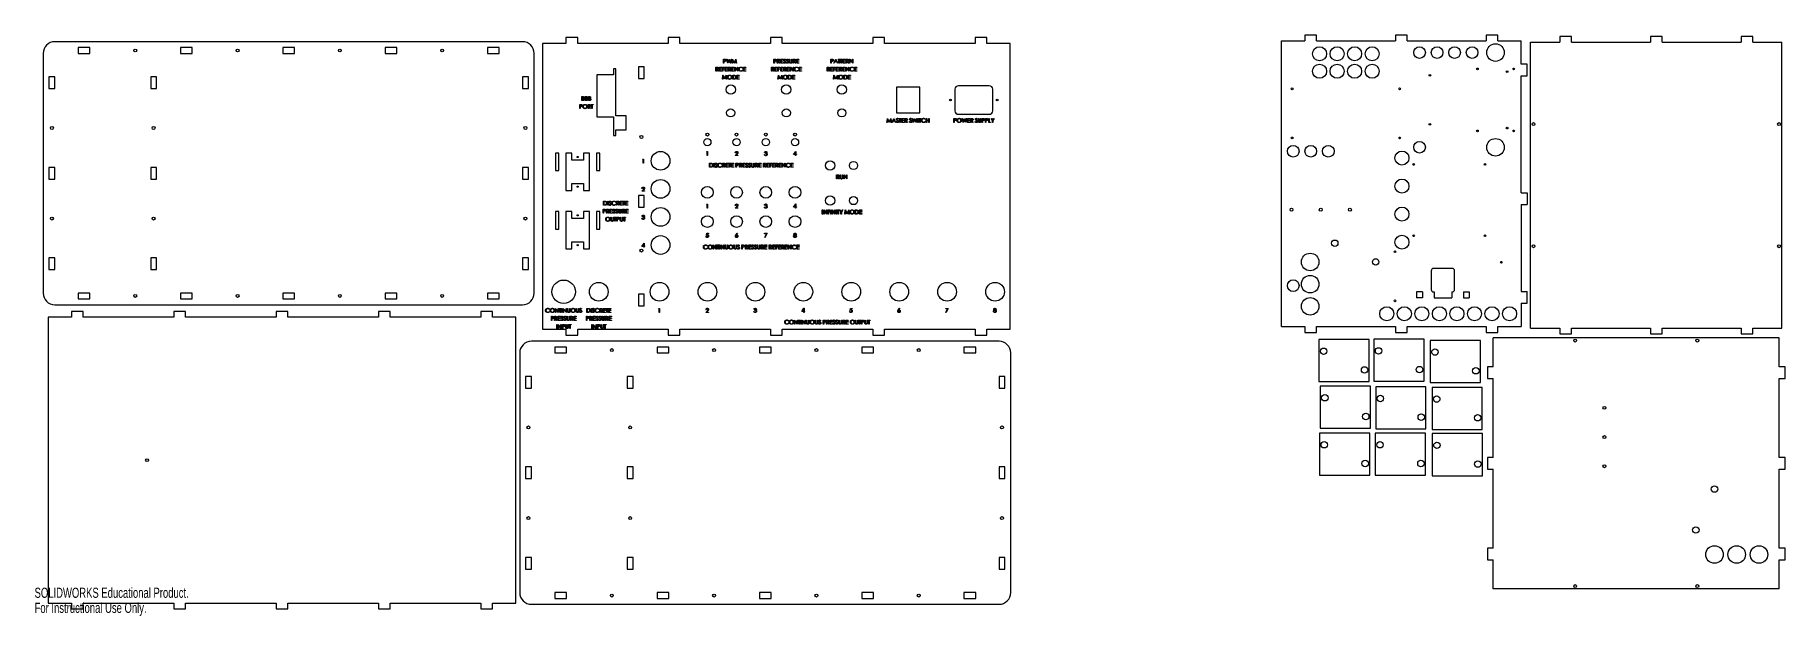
# Model space of a CAD drawing. Header units: millimetres. Extents: x 0 to 1497, y 0 to 497.
import ezdxf

# ---------------------------------------------------------------- set-up
doc = ezdxf.new("R2010")
doc.units = ezdxf.units.MM
doc.styles.add('SLDTEXTSTYLE0', font='TXT', dxfattribs={"width": 0.7})

msp = doc.modelspace()

# ---------------------------------------------------------------- texts
at = {"color": 7, "linetype": 'Continuous', "char_height": 8.65, "attachment_point": 1, "style": 'SLDTEXTSTYLE0'}
for s, insert in [('SOLIDWORKS Educational Product.', (0, 24.1)), ('For Instructional Use Only.', (0, 11.2))]:
    msp.add_mtext(s, dxfattribs=dict(at, insert=insert))

# ---------------------------------------------------------------- linework, layer by layer
at = {"color": 7, "linetype": 'Continuous', "lineweight": 25}
for p, q in [((454.5, 494.7), (454.5, 489.7)), ((464.5, 494.7), (454.5, 494.7)), ((464.5, 489.7), (464.5, 494.7)), ((542, 494.7), (542, 489.7)), ((552, 494.7), (542, 494.7)), ((552, 489.7), (552, 494.7)), ((629.5, 494.7), (629.5, 489.7)), ((639.5, 494.7), (629.5, 494.7)), ((639.5, 489.7), (639.5, 494.7)), ((717, 494.7), (717, 489.7)), ((727, 494.7), (717, 494.7)), ((727, 489.7), (727, 494.7)), ((804.5, 494.7), (804.5, 489.7)), ((814.5, 494.7), (804.5, 494.7)), ((814.5, 489.7), (814.5, 494.7)), ((1086.5, 496.9), (1086.5, 491.9)), ((1096.5, 496.9), (1086.5, 496.9)), ((1096.5, 491.9), (1096.5, 496.9)), ((1164, 496.9), (1164, 491.9)), ((1174, 496.9), (1164, 496.9)), ((1174, 491.9), (1174, 496.9)), ((1241.5, 496.9), (1241.5, 491.9)), ((1251.5, 496.9), (1241.5, 496.9)), ((1251.5, 491.9), (1251.5, 496.9)), ((1304.5, 495.7), (1304.5, 490.7)), ((1314.5, 495.7), (1304.5, 495.7)), ((1314.5, 490.7), (1314.5, 495.7)), ((1382, 495.7), (1382, 490.7)), ((1392, 495.7), (1382, 495.7)), ((1392, 490.7), (1392, 495.7)), ((1459.5, 495.7), (1459.5, 490.7)), ((1469.5, 495.7), (1459.5, 495.7)), ((1469.5, 490.7), (1469.5, 495.7)), ((7.3, 481.2), (7.3, 276.2)), ((417.3, 491.2), (17.3, 491.2)), ((47.3, 486.2), (37.3, 486.2)), ((37.3, 486.2), (37.3, 481.2)), ((37.3, 481.2), (47.3, 481.2)), ((47.3, 481.2), (47.3, 486.2)), ((124.8, 486.2), (124.8, 481.2)), ((134.8, 486.2), (124.8, 486.2)), ((124.8, 481.2), (134.8, 481.2)), ((134.8, 481.2), (134.8, 486.2)), ((212.3, 486.2), (212.3, 481.2)), ((222.3, 486.2), (212.3, 486.2)), ((212.3, 481.2), (222.3, 481.2)), ((222.3, 481.2), (222.3, 486.2)), ((299.8, 486.2), (299.8, 481.2)), ((309.8, 486.2), (299.8, 486.2)), ((299.8, 481.2), (309.8, 481.2)), ((309.8, 481.2), (309.8, 486.2)), ((387.3, 486.2), (387.3, 481.2)), ((397.3, 486.2), (387.3, 486.2)), ((387.3, 481.2), (397.3, 481.2)), ((397.3, 481.2), (397.3, 486.2)), ((427.3, 276.2), (427.3, 481.2)), ((434.5, 489.7), (434.5, 245.2)), ((454.5, 489.7), (434.5, 489.7)), ((542, 489.7), (464.5, 489.7)), ((629.5, 489.7), (552, 489.7)), ((717, 489.7), (639.5, 489.7)), ((804.5, 489.7), (727, 489.7)), ((834.5, 489.7), (814.5, 489.7)), ((834.5, 245.2), (834.5, 489.7)), ((1066.5, 247.5), (1066.5, 491.9)), ((1066.5, 491.9), (1086.5, 491.9)), ((1096.5, 491.9), (1164, 491.9)), ((1174, 491.9), (1241.5, 491.9)), ((1251.5, 491.9), (1271.5, 491.9)), ((1271.5, 471.9), (1271.5, 491.9)), ((1279.5, 246.2), (1279.5, 490.7)), ((1279.5, 490.7), (1304.5, 490.7)), ((1314.5, 490.7), (1382, 490.7)), ((1392, 490.7), (1459.5, 490.7)), ((1469.5, 490.7), (1494.5, 490.7)), ((1494.5, 246.2), (1494.5, 490.7)), ((497, 467.9), (495, 467.9)), ((495, 467.9), (495, 462.9)), ((497, 427.9), (497, 467.9)), ((521.5, 469.7), (516.5, 469.7)), ((516.5, 469.7), (516.5, 459.7)), ((521.5, 459.7), (521.5, 469.7)), ((582.8, 469.5), (583.5, 469.5)), ((582.8, 466), (582.8, 469.5)), ((583.1, 466), (582.8, 466)), ((583.7, 469.1), (583.1, 469.1)), ((583.1, 469.1), (583.1, 467.9)), ((583.1, 467.9), (583.7, 467.9)), ((583.3, 467.6), (583.1, 467.6)), ((583.1, 467.6), (583.1, 466)), ((584.6, 466), (583.3, 467.6)), ((583.7, 467.6), (585, 466)), ((585, 466), (584.6, 466)), ((585.7, 469.5), (587.7, 469.5)), ((585.7, 466), (585.7, 469.5)), ((587.7, 466), (585.7, 466)), ((587.7, 469.1), (586, 469.1)), ((586, 469.1), (586, 468)), ((586, 468), (587.7, 468)), ((587.7, 467.7), (586, 467.7)), ((586, 467.7), (586, 466.3)), ((586, 466.3), (587.7, 466.3)), ((587.7, 469.5), (587.7, 469.1)), ((587.7, 468), (587.7, 467.7)), ((587.7, 466.3), (587.7, 466)), ((588.3, 469.5), (590, 469.5)), ((588.3, 466), (588.3, 469.5)), ((588.6, 466), (588.3, 466)), ((590, 469.1), (588.6, 469.1)), ((588.6, 469.1), (588.6, 468)), ((588.6, 468), (590, 468)), ((590, 467.7), (588.6, 467.7)), ((588.6, 467.7), (588.6, 466)), ((589.3, 476.3), (590, 476.3)), ((589.3, 472.8), (589.3, 476.3)), ((589.6, 472.8), (589.3, 472.8)), ((590.2, 475.9), (589.6, 475.9)), ((589.6, 475.9), (589.6, 474.8)), ((589.6, 474.8), (590.2, 474.8)), ((589.9, 474.4), (589.6, 474.4)), ((589.6, 474.4), (589.6, 472.8)), ((590, 469.5), (590, 469.1)), ((590, 468), (590, 467.7)), ((590.7, 469.5), (592.6, 469.5)), ((590.7, 466), (590.7, 469.5)), ((592.6, 466), (590.7, 466)), ((592.6, 469.1), (591, 469.1)), ((591, 469.1), (591, 468)), ((591, 468), (592.6, 468)), ((592.6, 467.7), (591, 467.7)), ((591, 467.7), (591, 466.3)), ((591, 466.3), (592.6, 466.3)), ((591.9, 476.3), (592.3, 476.3)), ((592.9, 472.8), (591.9, 476.3)), ((592.3, 476.3), (592.9, 473.7)), ((592.6, 469.5), (592.6, 469.1)), ((592.6, 468), (592.6, 467.7)), ((592.6, 466.3), (592.6, 466)), ((592.9, 473.7), (594, 476.3)), ((594, 475.5), (592.9, 472.8)), ((592.9, 472.8), (592.9, 472.8)), ((593.3, 469.5), (594, 469.5)), ((593.3, 466), (593.3, 469.5)), ((593.6, 466), (593.3, 466)), ((594.2, 469.1), (593.6, 469.1)), ((593.6, 469.1), (593.6, 467.9)), ((593.6, 467.9), (594.2, 467.9)), ((593.8, 467.6), (593.6, 467.6)), ((593.6, 467.6), (593.6, 466)), ((595.1, 466), (593.8, 467.6)), ((594, 476.3), (594, 476.3)), ((594, 476.3), (595, 473.7)), ((595, 472.8), (594, 475.5)), ((594.2, 467.6), (595.5, 466)), ((595, 473.7), (595.7, 476.3)), ((595.1, 472.8), (595, 472.8)), ((596, 476.3), (595.1, 472.8)), ((595.5, 466), (595.1, 466)), ((595.7, 476.3), (596, 476.3)), ((596.2, 469.5), (598.2, 469.5)), ((596.2, 466), (596.2, 469.5)), ((598.2, 466), (596.2, 466)), ((596.5, 472.8), (596.9, 476.3)), ((596.8, 472.8), (596.5, 472.8)), ((598.2, 469.1), (596.5, 469.1)), ((596.5, 469.1), (596.5, 468)), ((596.5, 468), (598.2, 468)), ((596.5, 467.7), (596.5, 466.3)), ((598.2, 467.7), (596.5, 467.7)), ((596.5, 466.3), (598.2, 466.3)), ((597.1, 475.3), (596.8, 472.8)), ((596.9, 476.3), (597, 476.3)), ((597, 476.3), (598.4, 473.4)), ((598.4, 472.8), (597.1, 475.3)), ((598.2, 469.5), (598.2, 469.1)), ((598.2, 468), (598.2, 467.7)), ((598.2, 466.3), (598.2, 466)), ((598.4, 473.4), (599.9, 476.3)), ((598.5, 472.8), (598.4, 472.8)), ((599.7, 475.3), (598.5, 472.8)), ((598.8, 466), (598.8, 469.5)), ((598.8, 469.5), (598.9, 469.5)), ((599.1, 466), (598.8, 466)), ((598.9, 469.5), (601.2, 466.7)), ((601.4, 466), (599.1, 468.7)), ((599.1, 468.7), (599.1, 466)), ((600.1, 472.8), (599.7, 475.3)), ((599.9, 476.3), (599.9, 476.3)), ((599.9, 476.3), (600.4, 472.8)), ((600.4, 472.8), (600.1, 472.8)), ((601.2, 466.7), (601.2, 469.5)), ((601.2, 469.5), (601.5, 469.5)), ((601.5, 466), (601.4, 466)), ((601.5, 469.5), (601.5, 466)), ((605.6, 468.8), (605.4, 468.6)), ((605.4, 466.8), (605.6, 466.6)), ((606.4, 469.5), (608.3, 469.5)), ((606.4, 466), (606.4, 469.5)), ((608.3, 466), (606.4, 466)), ((608.3, 469.1), (606.7, 469.1)), ((606.7, 469.1), (606.7, 468)), ((606.7, 468), (608.3, 468)), ((608.3, 467.7), (606.7, 467.7)), ((606.7, 467.7), (606.7, 466.3)), ((606.7, 466.3), (608.3, 466.3)), ((608.3, 469.5), (608.3, 469.1)), ((608.3, 468), (608.3, 467.7)), ((608.3, 466.3), (608.3, 466)), ((630.3, 469.5), (631, 469.5)), ((630.3, 466), (630.3, 469.5)), ((630.6, 466), (630.3, 466)), ((631.2, 469.1), (630.6, 469.1)), ((630.6, 469.1), (630.6, 467.9)), ((630.6, 467.9), (631.2, 467.9)), ((630.8, 467.6), (630.6, 467.6)), ((630.6, 467.6), (630.6, 466)), ((632.1, 466), (630.8, 467.6)), ((631.2, 467.6), (632.5, 466)), ((632.5, 466), (632.1, 466)), ((632.4, 476.3), (633.1, 476.3)), ((632.4, 472.8), (632.4, 476.3)), ((632.7, 472.8), (632.4, 472.8)), ((633.3, 475.9), (632.7, 475.9)), ((632.7, 475.9), (632.7, 474.8)), ((632.7, 474.8), (633.3, 474.8)), ((632.9, 474.4), (632.7, 474.4)), ((632.7, 474.4), (632.7, 472.8)), ((633.2, 469.5), (635.2, 469.5)), ((633.2, 466), (633.2, 469.5)), ((635.2, 466), (633.2, 466)), ((635.2, 469.1), (633.5, 469.1)), ((633.5, 469.1), (633.5, 468)), ((633.5, 468), (635.2, 468)), ((635.2, 467.7), (633.5, 467.7)), ((633.5, 467.7), (633.5, 466.3)), ((633.5, 466.3), (635.2, 466.3)), ((635.2, 476.3), (635.9, 476.3)), ((635.2, 472.8), (635.2, 476.3)), ((635.6, 472.8), (635.2, 472.8)), ((635.2, 469.5), (635.2, 469.1)), ((635.2, 468), (635.2, 467.7)), ((635.2, 466.3), (635.2, 466)), ((636.2, 475.9), (635.6, 475.9)), ((635.6, 475.9), (635.6, 474.8)), ((635.6, 474.8), (636.2, 474.8)), ((635.8, 474.4), (635.6, 474.4)), ((635.6, 474.4), (635.6, 472.8)), ((637.1, 472.8), (635.8, 474.4)), ((635.8, 469.5), (637.5, 469.5)), ((635.8, 466), (635.8, 469.5)), ((636.1, 466), (635.8, 466)), ((637.5, 469.1), (636.1, 469.1)), ((636.1, 469.1), (636.1, 468)), ((636.1, 468), (637.5, 468)), ((637.5, 467.7), (636.1, 467.7)), ((636.1, 467.7), (636.1, 466)), ((636.2, 474.4), (637.5, 472.8)), ((637.5, 472.8), (637.1, 472.8)), ((637.5, 469.5), (637.5, 469.1)), ((637.5, 468), (637.5, 467.7)), ((638.2, 476.3), (640.2, 476.3)), ((638.2, 472.8), (638.2, 476.3)), ((640.2, 472.8), (638.2, 472.8)), ((638.2, 469.5), (640.1, 469.5)), ((638.2, 466), (638.2, 469.5)), ((640.1, 466), (638.2, 466)), ((640.2, 475.9), (638.5, 475.9)), ((638.5, 475.9), (638.5, 474.9)), ((638.5, 474.9), (640.2, 474.9)), ((640.2, 474.5), (638.5, 474.5)), ((638.5, 474.5), (638.5, 473.1)), ((638.5, 473.1), (640.2, 473.1)), ((640.1, 469.1), (638.5, 469.1)), ((638.5, 469.1), (638.5, 468)), ((638.5, 468), (640.1, 468)), ((640.1, 467.7), (638.5, 467.7)), ((638.5, 467.7), (638.5, 466.3)), ((638.5, 466.3), (640.1, 466.3)), ((640.1, 469.5), (640.1, 469.1)), ((640.1, 468), (640.1, 467.7)), ((640.1, 466.3), (640.1, 466)), ((640.2, 476.3), (640.2, 475.9)), ((640.2, 474.9), (640.2, 474.5)), ((640.2, 473.1), (640.2, 472.8)), ((640.4, 473.5), (640.7, 473.6)), ((640.8, 469.5), (641.5, 469.5)), ((640.8, 466), (640.8, 469.5)), ((641.1, 466), (640.8, 466)), ((641.7, 469.1), (641.1, 469.1)), ((641.1, 469.1), (641.1, 467.9)), ((641.1, 467.9), (641.7, 467.9)), ((641.3, 467.6), (641.1, 467.6)), ((641.1, 467.6), (641.1, 466)), ((642.6, 466), (641.3, 467.6)), ((641.7, 467.6), (643, 466)), ((642.5, 475.8), (642.2, 475.6)), ((643, 466), (642.6, 466)), ((642.9, 473.5), (643.2, 473.6)), ((643.7, 469.5), (645.7, 469.5)), ((643.7, 466), (643.7, 469.5)), ((645.7, 466), (643.7, 466)), ((644, 469.1), (644, 468)), ((645.7, 469.1), (644, 469.1)), ((644, 468), (645.7, 468)), ((645.7, 467.7), (644, 467.7)), ((644, 467.7), (644, 466.3)), ((644, 466.3), (645.7, 466.3)), ((644.9, 475.8), (644.6, 475.6)), ((645.7, 476.3), (646, 476.3)), ((645.7, 474.2), (645.7, 476.3)), ((645.7, 469.5), (645.7, 469.1)), ((645.7, 468), (645.7, 467.7)), ((645.7, 466.3), (645.7, 466)), ((646, 476.3), (646, 474.2)), ((646.3, 469.5), (646.4, 469.5)), ((646.3, 466), (646.3, 469.5)), ((646.6, 466), (646.3, 466)), ((646.4, 469.5), (648.7, 466.7)), ((646.6, 468.7), (646.6, 466)), ((648.9, 466), (646.6, 468.7)), ((647.6, 474.2), (647.6, 476.3)), ((647.6, 476.3), (647.9, 476.3)), ((647.9, 476.3), (647.9, 474.2)), ((648.7, 466.7), (648.7, 469.5)), ((648.7, 469.5), (649, 469.5)), ((648.8, 476.3), (649.5, 476.3)), ((648.8, 472.8), (648.8, 476.3)), ((649.1, 472.8), (648.8, 472.8)), ((649, 466), (648.9, 466)), ((649, 469.5), (649, 466)), ((649.8, 475.9), (649.1, 475.9)), ((649.1, 475.9), (649.1, 474.8)), ((649.1, 474.8), (649.8, 474.8)), ((649.4, 474.4), (649.1, 474.4)), ((649.1, 474.4), (649.1, 472.8)), ((650.7, 472.8), (649.4, 474.4)), ((649.8, 474.4), (651, 472.8)), ((651, 472.8), (650.7, 472.8)), ((651.8, 476.3), (653.7, 476.3)), ((651.8, 472.8), (651.8, 476.3)), ((653.7, 472.8), (651.8, 472.8)), ((653.7, 475.9), (652.1, 475.9)), ((652.1, 475.9), (652.1, 474.9)), ((652.1, 474.9), (653.7, 474.9)), ((652.1, 474.5), (652.1, 473.1)), ((653.7, 474.5), (652.1, 474.5)), ((652.1, 473.1), (653.7, 473.1)), ((653.1, 468.8), (652.9, 468.6)), ((652.9, 466.8), (653.1, 466.6)), ((653.7, 476.3), (653.7, 475.9)), ((653.7, 474.9), (653.7, 474.5)), ((653.7, 473.1), (653.7, 472.8)), ((653.9, 469.5), (655.8, 469.5)), ((653.9, 466), (653.9, 469.5)), ((655.8, 466), (653.9, 466)), ((655.8, 469.1), (654.2, 469.1)), ((654.2, 469.1), (654.2, 468)), ((654.2, 468), (655.8, 468)), ((655.8, 467.7), (654.2, 467.7)), ((654.2, 467.7), (654.2, 466.3)), ((654.2, 466.3), (655.8, 466.3)), ((655.8, 469.5), (655.8, 469.1)), ((655.8, 468), (655.8, 467.7)), ((655.8, 466.3), (655.8, 466)), ((677.8, 469.5), (678.5, 469.5)), ((677.8, 466), (677.8, 469.5)), ((678.1, 466), (677.8, 466)), ((678.7, 469.1), (678.1, 469.1)), ((678.1, 469.1), (678.1, 467.9)), ((678.1, 467.9), (678.7, 467.9)), ((678.3, 467.6), (678.1, 467.6)), ((678.1, 467.6), (678.1, 466)), ((679.6, 466), (678.3, 467.6)), ((678.7, 467.6), (680, 466)), ((680, 466), (679.6, 466)), ((680.7, 466), (680.7, 469.5)), ((680.7, 469.5), (682.7, 469.5)), ((682.7, 466), (680.7, 466)), ((681, 476.3), (681.7, 476.3)), ((681, 472.8), (681, 476.3)), ((681.4, 472.8), (681, 472.8)), ((682.7, 469.1), (681, 469.1)), ((681, 469.1), (681, 468)), ((681, 468), (682.7, 468)), ((682.7, 467.7), (681, 467.7)), ((681, 467.7), (681, 466.3)), ((681, 466.3), (682.7, 466.3)), ((682, 475.9), (681.4, 475.9)), ((681.4, 475.9), (681.4, 474.8)), ((681.4, 474.8), (682, 474.8)), ((681.6, 474.4), (681.4, 474.4)), ((681.4, 474.4), (681.4, 472.8)), ((682.7, 469.5), (682.7, 469.1)), ((682.7, 468), (682.7, 467.7)), ((682.7, 466.3), (682.7, 466)), ((683.3, 469.5), (685, 469.5)), ((683.3, 466), (683.3, 469.5)), ((683.6, 466), (683.3, 466)), ((683.6, 472.8), (685.3, 476.3)), ((684, 472.8), (683.6, 472.8)), ((685, 469.1), (683.6, 469.1)), ((683.6, 469.1), (683.6, 468)), ((683.6, 468), (685, 468)), ((685, 467.7), (683.6, 467.7)), ((683.6, 467.7), (683.6, 466)), ((684.5, 473.9), (684, 472.8)), ((686.1, 473.9), (684.5, 473.9)), ((685.3, 475.6), (684.7, 474.3)), ((684.7, 474.3), (685.9, 474.3)), ((685, 469.5), (685, 469.1)), ((685, 468), (685, 467.7)), ((685.3, 476.3), (687, 472.8)), ((685.3, 476.3), (685.3, 476.3)), ((685.9, 474.3), (685.3, 475.6)), ((685.7, 469.5), (687.6, 469.5)), ((685.7, 466), (685.7, 469.5)), ((687.6, 466), (685.7, 466)), ((687.6, 469.1), (686, 469.1)), ((686, 469.1), (686, 468)), ((686, 468), (687.6, 468)), ((687.6, 467.7), (686, 467.7)), ((686, 467.7), (686, 466.3)), ((686, 466.3), (687.6, 466.3)), ((686.6, 472.8), (686.1, 473.9)), ((687, 472.8), (686.6, 472.8)), ((687.2, 475.9), (687.2, 476.3)), ((687.2, 476.3), (689, 476.3)), ((687.9, 475.9), (687.2, 475.9)), ((687.6, 469.5), (687.6, 469.1)), ((687.6, 468), (687.6, 467.7)), ((687.6, 466.3), (687.6, 466)), ((687.9, 472.8), (687.9, 475.9)), ((688.3, 472.8), (687.9, 472.8)), ((689, 475.9), (688.3, 475.9)), ((688.3, 475.9), (688.3, 472.8)), ((688.3, 469.5), (689, 469.5)), ((688.3, 466), (688.3, 469.5)), ((688.6, 466), (688.3, 466)), ((689.2, 469.1), (688.6, 469.1)), ((688.6, 469.1), (688.6, 467.9)), ((688.6, 467.9), (689.2, 467.9)), ((688.8, 467.6), (688.6, 467.6)), ((688.6, 467.6), (688.6, 466)), ((690.1, 466), (688.8, 467.6)), ((689, 476.3), (689, 475.9)), ((689.2, 475.9), (689.2, 476.3)), ((689.2, 476.3), (691, 476.3)), ((689.9, 475.9), (689.2, 475.9)), ((689.2, 467.6), (690.5, 466)), ((689.9, 472.8), (689.9, 475.9)), ((690.2, 472.8), (689.9, 472.8)), ((690.5, 466), (690.1, 466)), ((691, 475.9), (690.2, 475.9)), ((690.2, 475.9), (690.2, 472.8)), ((691, 476.3), (691, 475.9)), ((691.2, 469.5), (693.2, 469.5)), ((691.2, 466), (691.2, 469.5)), ((693.2, 466), (691.2, 466)), ((691.5, 476.3), (693.5, 476.3)), ((691.5, 472.8), (691.5, 476.3)), ((693.5, 472.8), (691.5, 472.8)), ((693.2, 469.1), (691.5, 469.1)), ((691.5, 469.1), (691.5, 468)), ((691.5, 468), (693.2, 468)), ((693.2, 467.7), (691.5, 467.7)), ((691.5, 467.7), (691.5, 466.3)), ((691.5, 466.3), (693.2, 466.3)), ((693.5, 475.9), (691.9, 475.9)), ((691.9, 475.9), (691.9, 474.9)), ((691.9, 474.9), (693.5, 474.9)), ((693.5, 474.5), (691.9, 474.5)), ((691.9, 474.5), (691.9, 473.1)), ((691.9, 473.1), (693.5, 473.1)), ((693.2, 469.5), (693.2, 469.1)), ((693.2, 468), (693.2, 467.7)), ((693.2, 466.3), (693.2, 466)), ((693.5, 476.3), (693.5, 475.9)), ((693.5, 474.9), (693.5, 474.5)), ((693.5, 473.1), (693.5, 472.8)), ((693.8, 466), (693.8, 469.5)), ((693.8, 469.5), (693.9, 469.5)), ((694.1, 466), (693.8, 466)), ((693.9, 469.5), (696.2, 466.7)), ((694.1, 476.3), (694.8, 476.3)), ((694.1, 472.8), (694.1, 476.3)), ((694.5, 472.8), (694.1, 472.8)), ((696.4, 466), (694.1, 468.7)), ((694.1, 468.7), (694.1, 466)), ((695.1, 475.9), (694.5, 475.9)), ((694.5, 475.9), (694.5, 474.8)), ((694.5, 474.8), (695.1, 474.8)), ((694.7, 474.4), (694.5, 474.4)), ((694.5, 474.4), (694.5, 472.8)), ((696, 472.8), (694.7, 474.4)), ((695.1, 474.4), (696.4, 472.8)), ((696.4, 472.8), (696, 472.8)), ((696.2, 466.7), (696.2, 469.5)), ((696.2, 469.5), (696.5, 469.5)), ((696.5, 466), (696.4, 466)), ((696.5, 469.5), (696.5, 466)), ((697.1, 472.8), (697.1, 476.3)), ((697.1, 476.3), (697.2, 476.3)), ((697.4, 472.8), (697.1, 472.8)), ((697.2, 476.3), (699.5, 473.5)), ((699.7, 472.8), (697.4, 475.5)), ((697.4, 475.5), (697.4, 472.8)), ((699.5, 473.5), (699.5, 476.3)), ((699.5, 476.3), (699.8, 476.3)), ((699.8, 472.8), (699.7, 472.8)), ((699.8, 476.3), (699.8, 472.8)), ((700.6, 468.8), (700.4, 468.6)), ((700.4, 466.8), (700.6, 466.6)), ((701.4, 466), (701.4, 469.5)), ((701.4, 469.5), (703.3, 469.5)), ((703.3, 466), (701.4, 466)), ((703.3, 469.1), (701.7, 469.1)), ((701.7, 469.1), (701.7, 468)), ((701.7, 468), (703.3, 468)), ((703.3, 467.7), (701.7, 467.7)), ((701.7, 467.7), (701.7, 466.3)), ((701.7, 466.3), (703.3, 466.3)), ((703.3, 469.5), (703.3, 469.1)), ((703.3, 468), (703.3, 467.7)), ((703.3, 466.3), (703.3, 466)), ((1276.5, 471.9), (1271.5, 471.9)), ((1276.5, 461.9), (1276.5, 471.9)), ((17.3, 461.2), (12.3, 461.2)), ((12.3, 461.2), (12.3, 451.2)), ((12.3, 451.2), (17.3, 451.2)), ((17.3, 451.2), (17.3, 461.2)), ((99.3, 461.2), (99.3, 451.2)), ((104.3, 461.2), (99.3, 461.2)), ((99.3, 451.2), (104.3, 451.2)), ((104.3, 451.2), (104.3, 461.2)), ((417.3, 461.2), (417.3, 451.2)), ((422.3, 461.2), (417.3, 461.2)), ((417.3, 451.2), (422.3, 451.2)), ((422.3, 451.2), (422.3, 461.2)), ((495, 462.9), (481, 462.9)), ((481, 462.9), (481, 426.9)), ((516.5, 459.7), (521.5, 459.7)), ((588.3, 459.1), (588.7, 462.6)), ((588.6, 459.1), (588.3, 459.1)), ((588.9, 461.6), (588.6, 459.1)), ((588.7, 462.6), (588.8, 462.6)), ((588.8, 462.6), (590.2, 459.7)), ((590.2, 459.1), (588.9, 461.6)), ((590.2, 459.7), (591.7, 462.6)), ((591.5, 461.6), (590.2, 459.1)), ((590.2, 459.1), (590.2, 459.1)), ((591.8, 459.1), (591.5, 461.6)), ((591.7, 462.6), (592.2, 459.1)), ((591.7, 462.6), (591.7, 462.6)), ((592.2, 459.1), (591.8, 459.1)), ((597.1, 459.1), (597.1, 462.6)), ((597.1, 462.6), (597.8, 462.6)), ((598.2, 459.1), (597.1, 459.1)), ((597.7, 462.3), (597.4, 462.3)), ((597.4, 462.3), (597.4, 459.5)), ((597.4, 459.5), (597.8, 459.5)), ((600.7, 462.6), (602.7, 462.6)), ((600.7, 459.1), (600.7, 462.6)), ((602.7, 459.1), (600.7, 459.1)), ((601, 462.3), (601, 461.2)), ((602.7, 462.3), (601, 462.3)), ((601, 461.2), (602.7, 461.2)), ((601, 460.8), (601, 459.5)), ((602.7, 460.8), (601, 460.8)), ((601, 459.5), (602.7, 459.5)), ((602.7, 462.6), (602.7, 462.3)), ((602.7, 461.2), (602.7, 460.8)), ((602.7, 459.5), (602.7, 459.1)), ((635.8, 459.1), (636.2, 462.6)), ((636.1, 459.1), (635.8, 459.1)), ((636.4, 461.6), (636.1, 459.1)), ((636.2, 462.6), (636.3, 462.6)), ((636.3, 462.6), (637.7, 459.7)), ((637.7, 459.1), (636.4, 461.6)), ((637.7, 459.7), (639.2, 462.6)), ((639, 461.6), (637.7, 459.1)), ((637.7, 459.1), (637.7, 459.1)), ((639.3, 459.1), (639, 461.6)), ((639.2, 462.6), (639.2, 462.6)), ((639.2, 462.6), (639.7, 459.1)), ((639.7, 459.1), (639.3, 459.1)), ((644.6, 459.1), (644.6, 462.6)), ((644.6, 462.6), (645.3, 462.6)), ((645.7, 459.1), (644.6, 459.1)), ((645.2, 462.3), (644.9, 462.3)), ((644.9, 462.3), (644.9, 459.5)), ((644.9, 459.5), (645.3, 459.5)), ((648.2, 459.1), (648.2, 462.6)), ((648.2, 462.6), (650.2, 462.6)), ((650.2, 459.1), (648.2, 459.1)), ((650.2, 462.3), (648.5, 462.3)), ((648.5, 462.3), (648.5, 461.2)), ((648.5, 461.2), (650.2, 461.2)), ((648.5, 460.8), (648.5, 459.5)), ((650.2, 460.8), (648.5, 460.8)), ((648.5, 459.5), (650.2, 459.5)), ((650.2, 462.6), (650.2, 462.3)), ((650.2, 461.2), (650.2, 460.8)), ((650.2, 459.5), (650.2, 459.1)), ((683.3, 459.1), (683.7, 462.6)), ((683.6, 459.1), (683.3, 459.1)), ((683.9, 461.6), (683.6, 459.1)), ((683.7, 462.6), (683.8, 462.6)), ((683.8, 462.6), (685.2, 459.7)), ((685.2, 459.1), (683.9, 461.6)), ((685.2, 459.7), (686.7, 462.6)), ((686.5, 461.6), (685.2, 459.1)), ((685.2, 459.1), (685.2, 459.1)), ((686.8, 459.1), (686.5, 461.6)), ((686.7, 462.6), (686.7, 462.6)), ((686.7, 462.6), (687.2, 459.1)), ((687.2, 459.1), (686.8, 459.1)), ((692.1, 459.1), (692.1, 462.6)), ((692.1, 462.6), (692.8, 462.6)), ((693.2, 459.1), (692.1, 459.1)), ((692.4, 462.3), (692.4, 459.5)), ((692.7, 462.3), (692.4, 462.3)), ((692.4, 459.5), (692.8, 459.5)), ((695.7, 462.6), (697.7, 462.6)), ((695.7, 459.1), (695.7, 462.6)), ((697.7, 459.1), (695.7, 459.1)), ((697.7, 462.3), (696, 462.3)), ((696, 462.3), (696, 461.2)), ((696, 461.2), (697.7, 461.2)), ((697.7, 460.8), (696, 460.8)), ((696, 460.8), (696, 459.5)), ((696, 459.5), (697.7, 459.5)), ((697.7, 462.6), (697.7, 462.3)), ((697.7, 461.2), (697.7, 460.8)), ((697.7, 459.5), (697.7, 459.1)), ((757, 452.2), (737.2, 452.2)), ((737.2, 452.2), (737.2, 430.3)), ((757, 430.3), (757, 452.2)), ((787.1, 450.5), (787.1, 432.1)), ((816.5, 453.5), (790.1, 453.5)), ((819.5, 432.1), (819.5, 450.5)), ((1271.5, 461.9), (1276.5, 461.9)), ((1271.5, 361.9), (1271.5, 461.9)), ((466.3, 437.5), (467, 437.5)), ((466.3, 434), (466.3, 437.5)), ((467.2, 437.2), (466.6, 437.2)), ((466.6, 437.2), (466.6, 436)), ((466.6, 436), (467.2, 436)), ((466.8, 435.6), (466.6, 435.6)), ((466.6, 435.6), (466.6, 434)), ((468.1, 444.4), (468.8, 444.4)), ((468.1, 440.9), (468.1, 444.4)), ((469.1, 440.9), (468.1, 440.9)), ((468.9, 444), (468.4, 444)), ((468.4, 444), (468.4, 442.9)), ((468.4, 442.9), (468.6, 442.9)), ((468.6, 442.5), (468.4, 442.5)), ((468.4, 442.5), (468.4, 441.2)), ((468.4, 441.2), (468.9, 441.2)), ((470.9, 444.4), (471.6, 444.4)), ((470.9, 440.9), (470.9, 444.4)), ((471.9, 440.9), (470.9, 440.9)), ((471.6, 444), (471.2, 444)), ((471.2, 444), (471.2, 442.9)), ((471.2, 442.9), (471.4, 442.9)), ((471.4, 442.5), (471.2, 442.5)), ((471.2, 442.5), (471.2, 441.2)), ((471.2, 441.2), (471.7, 441.2)), ((473.4, 437.5), (474.1, 437.5)), ((473.4, 434), (473.4, 437.5)), ((473.7, 444.4), (474.4, 444.4)), ((473.7, 440.9), (473.7, 444.4)), ((474.6, 440.9), (473.7, 440.9)), ((474.3, 437.2), (473.7, 437.2)), ((473.7, 437.2), (473.7, 436)), ((473.7, 436), (474.3, 436)), ((473.9, 435.6), (473.7, 435.6)), ((473.7, 435.6), (473.7, 434)), ((475.2, 434), (473.9, 435.6)), ((474.4, 444), (474, 444)), ((474, 444), (474, 442.9)), ((474, 442.9), (474.2, 442.9)), ((474.2, 442.5), (474, 442.5)), ((474, 442.5), (474, 441.2)), ((474, 441.2), (474.4, 441.2)), ((474.3, 435.6), (475.6, 434)), ((475.9, 437.2), (475.9, 437.5)), ((475.9, 437.5), (477.8, 437.5)), ((476.7, 437.2), (475.9, 437.2)), ((476.7, 434), (476.7, 437.2)), ((477.8, 437.2), (477, 437.2)), ((477, 437.2), (477, 434)), ((477.8, 437.5), (477.8, 437.2)), ((466.6, 434), (466.3, 434)), ((473.7, 434), (473.4, 434)), ((475.6, 434), (475.2, 434)), ((477, 434), (476.7, 434)), ((481, 426.9), (495, 426.9)), ((495, 426.9), (495, 410.9)), ((506, 427.9), (497, 427.9)), ((506, 415.9), (506, 427.9)), ((729, 422.1), (729.5, 425.6)), ((729.3, 422.1), (729, 422.1)), ((729.6, 424.6), (729.3, 422.1)), ((729.5, 425.6), (729.5, 425.6)), ((729.5, 425.6), (730.9, 422.7)), ((730.9, 422.1), (729.6, 424.6)), ((730.9, 422.7), (732.4, 425.6)), ((731, 422.1), (730.9, 422.1)), ((732.2, 424.6), (731, 422.1)), ((732.6, 422.1), (732.2, 424.6)), ((732.4, 425.6), (732.4, 425.6)), ((732.4, 425.6), (732.9, 422.1)), ((732.9, 422.1), (732.6, 422.1)), ((733.3, 422.1), (735, 425.6)), ((733.7, 422.1), (733.3, 422.1)), ((734.2, 423.2), (733.7, 422.1)), ((735.8, 423.2), (734.2, 423.2)), ((735, 424.9), (734.4, 423.6)), ((734.4, 423.6), (735.6, 423.6)), ((735, 425.6), (736.7, 422.1)), ((735, 425.6), (735, 425.6)), ((735.6, 423.6), (735, 424.9)), ((736.3, 422.1), (735.8, 423.2)), ((736.7, 422.1), (736.3, 422.1)), ((736.9, 422.8), (737.2, 422.9)), ((737.2, 430.3), (757, 430.3)), ((739, 425.1), (738.7, 424.9)), ((739.3, 425.6), (741.1, 425.6)), ((739.3, 425.2), (739.3, 425.6)), ((740.1, 425.2), (739.3, 425.2)), ((740.1, 422.1), (740.1, 425.2)), ((740.4, 422.1), (740.1, 422.1)), ((741.1, 425.2), (740.4, 425.2)), ((740.4, 425.2), (740.4, 422.1)), ((741.1, 425.6), (741.1, 425.2)), ((741.7, 422.1), (741.7, 425.6)), ((741.7, 425.6), (743.7, 425.6)), ((743.7, 422.1), (741.7, 422.1)), ((742, 425.2), (742, 424.2)), ((743.7, 425.2), (742, 425.2)), ((742, 424.2), (743.7, 424.2)), ((742, 423.8), (742, 422.4)), ((743.7, 423.8), (742, 423.8)), ((742, 422.4), (743.7, 422.4)), ((743.7, 425.6), (743.7, 425.2)), ((743.7, 424.2), (743.7, 423.8)), ((743.7, 422.4), (743.7, 422.1)), ((744.3, 425.6), (745, 425.6)), ((744.3, 422.1), (744.3, 425.6)), ((744.6, 422.1), (744.3, 422.1)), ((745.3, 425.2), (744.6, 425.2)), ((744.6, 425.2), (744.6, 424.1)), ((744.6, 424.1), (745.2, 424.1)), ((744.9, 423.7), (744.6, 423.7)), ((744.6, 423.7), (744.6, 422.1)), ((746.1, 422.1), (744.9, 423.7)), ((745.2, 423.7), (746.5, 422.1)), ((746.5, 422.1), (746.1, 422.1)), ((748.2, 422.8), (748.5, 422.9)), ((750.3, 425.1), (750, 424.9)), ((750.8, 425.6), (751.1, 425.6)), ((751.7, 422.1), (750.8, 425.6)), ((751.1, 425.6), (751.8, 423)), ((751.8, 422.1), (751.7, 422.1)), ((751.8, 423), (752.8, 425.6)), ((752.8, 424.8), (751.8, 422.1)), ((752.8, 425.6), (752.9, 425.6)), ((753.9, 422.1), (752.8, 424.8)), ((752.9, 425.6), (753.9, 423)), ((753.9, 423), (754.6, 425.6)), ((754.9, 425.6), (753.9, 422.1)), ((753.9, 422.1), (753.9, 422.1)), ((754.6, 425.6), (754.9, 425.6)), ((755.5, 422.1), (755.5, 425.6)), ((755.5, 425.6), (755.8, 425.6)), ((755.8, 422.1), (755.5, 422.1)), ((755.8, 425.6), (755.8, 422.1)), ((756.3, 425.2), (756.3, 425.6)), ((756.3, 425.6), (758.2, 425.6)), ((757.1, 425.2), (756.3, 425.2)), ((757.1, 422.1), (757.1, 425.2)), ((757.4, 422.1), (757.1, 422.1)), ((758.2, 425.2), (757.4, 425.2)), ((757.4, 425.2), (757.4, 422.1)), ((758.2, 425.6), (758.2, 425.2)), ((761.9, 424.9), (761.7, 424.7)), ((761.7, 422.9), (761.9, 422.7)), ((762.6, 425.6), (763, 425.6)), ((762.6, 422.1), (762.6, 425.6)), ((763, 422.1), (762.6, 422.1)), ((763, 425.6), (763, 424.2)), ((763, 424.2), (764.8, 424.2)), ((764.8, 423.8), (763, 423.8)), ((763, 423.8), (763, 422.1)), ((764.8, 424.2), (764.8, 425.6)), ((764.8, 425.6), (765.1, 425.6)), ((764.8, 422.1), (764.8, 423.8)), ((765.1, 422.1), (764.8, 422.1)), ((765.1, 425.6), (765.1, 422.1)), ((786.3, 425.6), (787, 425.6)), ((786.3, 422.1), (786.3, 425.6)), ((786.6, 422.1), (786.3, 422.1)), ((787.2, 425.2), (786.6, 425.2)), ((786.6, 425.2), (786.6, 424.1)), ((786.6, 424.1), (787.2, 424.1)), ((786.9, 423.7), (786.6, 423.7)), ((786.6, 423.7), (786.6, 422.1)), ((790.1, 429.1), (816.5, 429.1)), ((793.2, 425.6), (793.5, 425.6)), ((794.1, 422.1), (793.2, 425.6)), ((793.5, 425.6), (794.2, 423)), ((795.2, 424.8), (794.1, 422.1)), ((794.1, 422.1), (794.1, 422.1)), ((794.2, 423), (795.2, 425.6)), ((795.2, 425.6), (795.2, 425.6)), ((795.2, 425.6), (796.2, 423)), ((796.2, 422.1), (795.2, 424.8)), ((796.2, 423), (796.9, 425.6)), ((796.3, 422.1), (796.2, 422.1)), ((797.2, 425.6), (796.3, 422.1)), ((796.9, 425.6), (797.2, 425.6)), ((797.9, 425.6), (799.8, 425.6)), ((797.9, 422.1), (797.9, 425.6)), ((799.8, 422.1), (797.9, 422.1)), ((799.8, 425.2), (798.2, 425.2)), ((798.2, 425.2), (798.2, 424.2)), ((798.2, 424.2), (799.8, 424.2)), ((799.8, 423.8), (798.2, 423.8)), ((798.2, 423.8), (798.2, 422.4)), ((798.2, 422.4), (799.8, 422.4)), ((799.8, 425.6), (799.8, 425.2)), ((799.8, 424.2), (799.8, 423.8)), ((799.8, 422.4), (799.8, 422.1)), ((800.5, 425.6), (801.2, 425.6)), ((800.5, 422.1), (800.5, 425.6)), ((800.8, 422.1), (800.5, 422.1)), ((801.4, 425.2), (800.8, 425.2)), ((800.8, 425.2), (800.8, 424.1)), ((800.8, 424.1), (801.4, 424.1)), ((801, 423.7), (800.8, 423.7)), ((800.8, 423.7), (800.8, 422.1)), ((802.3, 422.1), (801, 423.7)), ((801.4, 423.7), (802.7, 422.1)), ((802.7, 422.1), (802.3, 422.1)), ((804.4, 422.8), (804.7, 422.9)), ((806.4, 425.1), (806.2, 424.9)), ((807.2, 425.6), (807.5, 425.6)), ((807.2, 423.5), (807.2, 425.6)), ((807.5, 425.6), (807.5, 423.5)), ((809.1, 423.5), (809.1, 425.6)), ((809.1, 425.6), (809.4, 425.6)), ((809.4, 425.6), (809.4, 423.5)), ((810.3, 425.6), (811, 425.6)), ((810.3, 422.1), (810.3, 425.6)), ((810.7, 422.1), (810.3, 422.1)), ((811.3, 425.2), (810.7, 425.2)), ((810.7, 425.2), (810.7, 424.1)), ((810.7, 424.1), (811.3, 424.1)), ((810.9, 423.7), (810.7, 423.7)), ((810.7, 423.7), (810.7, 422.1)), ((813.2, 425.6), (813.9, 425.6)), ((813.2, 422.1), (813.2, 425.6)), ((813.5, 422.1), (813.2, 422.1)), ((814.2, 425.2), (813.5, 425.2)), ((813.5, 425.2), (813.5, 424.1)), ((813.5, 424.1), (814.1, 424.1)), ((813.8, 423.7), (813.5, 423.7)), ((813.5, 423.7), (813.5, 422.1)), ((816.1, 425.6), (816.4, 425.6)), ((816.1, 422.1), (816.1, 425.6)), ((817.7, 422.1), (816.1, 422.1)), ((816.4, 425.6), (816.4, 422.4)), ((816.4, 422.4), (817.7, 422.4)), ((817.7, 422.4), (817.7, 422.1)), ((818.1, 425.6), (818.4, 425.6)), ((819.2, 423.8), (818.1, 425.6)), ((818.4, 425.6), (819.3, 424.1)), ((819.2, 422.1), (819.2, 423.8)), ((819.5, 422.1), (819.2, 422.1)), ((819.3, 424.1), (820.3, 425.6)), ((820.6, 425.6), (819.5, 423.8)), ((819.5, 423.8), (819.5, 422.1)), ((820.3, 425.6), (820.6, 425.6)), ((495, 410.9), (497, 410.9)), ((497, 410.9), (497, 415.9)), ((497, 415.9), (506, 415.9)), ((448.5, 395.9), (445.5, 395.9)), ((445.5, 395.9), (445.5, 380.9)), ((448.5, 380.9), (448.5, 395.9)), ((459.5, 395.9), (454.5, 395.9)), ((454.5, 395.9), (454.5, 363.9)), ((459.5, 389.9), (459.5, 395.9)), ((469.5, 389.9), (459.5, 389.9)), ((474.5, 395.9), (469.5, 395.9)), ((469.5, 395.9), (469.5, 389.9)), ((474.5, 363.9), (474.5, 395.9)), ((480.5, 395.9), (480.5, 380.9)), ((483.5, 395.9), (480.5, 395.9)), ((483.5, 380.9), (483.5, 395.9)), ((519.9, 390.4), (520.1, 390.8)), ((520.4, 390.4), (519.9, 390.4)), ((520.1, 390.8), (520.7, 390.8)), ((520.4, 387.3), (520.4, 390.4)), ((520.7, 390.8), (520.7, 387.3)), ((574.7, 396.9), (574.9, 397.3)), ((575.3, 396.9), (574.7, 396.9)), ((574.9, 397.3), (575.6, 397.3)), ((575.3, 393.8), (575.3, 396.9)), ((575.6, 393.8), (575.3, 393.8)), ((575.6, 397.3), (575.6, 393.8)), ((599.2, 393.8), (600.6, 395.2)), ((601.6, 393.8), (599.2, 393.8)), ((599.7, 396.2), (599.3, 396.2)), ((600.8, 395.1), (600, 394.1)), ((600, 394.1), (601.6, 394.1)), ((601.6, 394.1), (601.6, 393.8)), ((624.2, 394.7), (624.5, 394.7)), ((624.7, 396.5), (624.3, 396.5)), ((625.2, 395.5), (625.2, 395.9)), ((649.2, 394.6), (651.1, 397.4)), ((650.9, 394.6), (649.2, 394.6)), ((650.9, 396.5), (649.8, 395)), ((649.8, 395), (650.9, 395)), ((650.9, 395), (650.9, 396.5)), ((650.9, 393.8), (650.9, 394.6)), ((651.2, 393.8), (650.9, 393.8)), ((651.1, 397.4), (651.2, 397.4)), ((651.2, 397.4), (651.2, 395)), ((651.2, 395), (651.6, 395)), ((651.2, 394.6), (651.2, 393.8)), ((651.6, 394.6), (651.2, 394.6)), ((651.6, 395), (651.6, 394.6)), ((17.3, 383.7), (12.3, 383.7)), ((12.3, 383.7), (12.3, 373.7)), ((17.3, 373.7), (17.3, 383.7)), ((99.3, 383.7), (99.3, 373.7)), ((104.3, 383.7), (99.3, 383.7)), ((104.3, 373.7), (104.3, 383.7)), ((417.3, 383.7), (417.3, 373.7)), ((422.3, 383.7), (417.3, 383.7)), ((422.3, 373.7), (422.3, 383.7)), ((445.5, 380.9), (448.5, 380.9)), ((480.5, 380.9), (483.5, 380.9)), ((520.7, 387.3), (520.4, 387.3)), ((577.3, 383.8), (577.3, 387.3)), ((577.3, 387.3), (578, 387.3)), ((578.4, 383.8), (577.3, 383.8)), ((577.8, 386.9), (577.6, 386.9)), ((577.6, 386.9), (577.6, 384.1)), ((577.6, 384.1), (578, 384.1)), ((580.9, 383.8), (580.9, 387.3)), ((580.9, 387.3), (581.2, 387.3)), ((581.2, 383.8), (580.9, 383.8)), ((581.2, 387.3), (581.2, 383.8)), ((581.7, 384.5), (582, 384.6)), ((583.7, 386.8), (583.4, 386.6)), ((587.7, 386.6), (587.4, 386.4)), ((587.4, 384.6), (587.7, 384.4)), ((588.4, 387.3), (589.1, 387.3)), ((588.4, 383.8), (588.4, 387.3)), ((588.8, 383.8), (588.4, 383.8)), ((589.4, 386.9), (588.8, 386.9)), ((588.8, 386.9), (588.8, 385.8)), ((588.8, 385.8), (589.4, 385.8)), ((589, 385.4), (588.8, 385.4)), ((588.8, 385.4), (588.8, 383.8)), ((590.3, 383.8), (589, 385.4)), ((589.4, 385.4), (590.7, 383.8)), ((590.7, 383.8), (590.3, 383.8)), ((591.4, 383.8), (591.4, 387.3)), ((591.4, 387.3), (593.4, 387.3)), ((593.4, 383.8), (591.4, 383.8)), ((593.4, 386.9), (591.7, 386.9)), ((591.7, 386.9), (591.7, 385.9)), ((591.7, 385.9), (593.4, 385.9)), ((591.7, 385.5), (591.7, 384.1)), ((593.4, 385.5), (591.7, 385.5)), ((591.7, 384.1), (593.4, 384.1)), ((593.4, 387.3), (593.4, 386.9)), ((593.4, 385.9), (593.4, 385.5)), ((593.4, 384.1), (593.4, 383.8)), ((593.6, 386.9), (593.6, 387.3)), ((593.6, 387.3), (595.4, 387.3)), ((594.4, 386.9), (593.6, 386.9)), ((594.4, 383.8), (594.4, 386.9)), ((594.7, 383.8), (594.4, 383.8)), ((595.4, 386.9), (594.7, 386.9)), ((594.7, 386.9), (594.7, 383.8)), ((595.4, 387.3), (595.4, 386.9)), ((596, 387.3), (598, 387.3)), ((596, 383.8), (596, 387.3)), ((598, 383.8), (596, 383.8)), ((598, 386.9), (596.3, 386.9)), ((596.3, 386.9), (596.3, 385.9)), ((596.3, 385.9), (598, 385.9)), ((596.3, 385.5), (596.3, 384.1)), ((598, 385.5), (596.3, 385.5)), ((596.3, 384.1), (598, 384.1)), ((598, 387.3), (598, 386.9)), ((598, 385.9), (598, 385.5)), ((598, 384.1), (598, 383.8)), ((599.9, 387.3), (600.6, 387.3)), ((599.9, 383.8), (599.9, 387.3)), ((600.2, 383.8), (599.9, 383.8)), ((600.9, 386.9), (600.2, 386.9)), ((600.2, 386.9), (600.2, 385.8)), ((600.2, 385.8), (600.9, 385.8)), ((600.5, 385.4), (600.2, 385.4)), ((600.2, 385.4), (600.2, 383.8)), ((602.8, 387.3), (603.5, 387.3)), ((602.8, 383.8), (602.8, 387.3)), ((603.1, 383.8), (602.8, 383.8)), ((603.8, 386.9), (603.1, 386.9)), ((603.1, 386.9), (603.1, 385.8)), ((603.1, 385.8), (603.8, 385.8)), ((603.4, 385.4), (603.1, 385.4)), ((603.1, 385.4), (603.1, 383.8)), ((604.7, 383.8), (603.4, 385.4)), ((603.8, 385.4), (605, 383.8)), ((605, 383.8), (604.7, 383.8)), ((605.8, 383.8), (605.8, 387.3)), ((605.8, 387.3), (607.7, 387.3)), ((607.7, 383.8), (605.8, 383.8)), ((606.1, 386.9), (606.1, 385.9)), ((607.7, 386.9), (606.1, 386.9)), ((606.1, 385.9), (607.7, 385.9)), ((607.7, 385.5), (606.1, 385.5)), ((606.1, 385.5), (606.1, 384.1)), ((606.1, 384.1), (607.7, 384.1)), ((607.7, 387.3), (607.7, 386.9)), ((607.7, 385.9), (607.7, 385.5)), ((607.7, 384.1), (607.7, 383.8)), ((608, 384.5), (608.3, 384.6)), ((610, 386.8), (609.7, 386.6)), ((610.4, 384.5), (610.7, 384.6)), ((612.4, 386.8), (612.2, 386.6)), ((613.2, 387.3), (613.5, 387.3)), ((613.2, 385.2), (613.2, 387.3)), ((613.5, 387.3), (613.5, 385.2)), ((615.1, 385.2), (615.1, 387.3)), ((615.1, 387.3), (615.5, 387.3)), ((615.5, 387.3), (615.5, 385.2)), ((616.3, 387.3), (617.1, 387.3)), ((616.3, 383.8), (616.3, 387.3)), ((616.7, 383.8), (616.3, 383.8)), ((617.3, 386.9), (616.7, 386.9)), ((616.7, 386.9), (616.7, 385.8)), ((616.7, 385.8), (617.3, 385.8)), ((616.9, 385.4), (616.7, 385.4)), ((616.7, 385.4), (616.7, 383.8)), ((618.2, 383.8), (616.9, 385.4)), ((617.3, 385.4), (618.6, 383.8)), ((618.6, 383.8), (618.2, 383.8)), ((619.3, 383.8), (619.3, 387.3)), ((619.3, 387.3), (621.3, 387.3)), ((621.3, 383.8), (619.3, 383.8)), ((619.6, 386.9), (619.6, 385.9)), ((621.3, 386.9), (619.6, 386.9)), ((619.6, 385.9), (621.3, 385.9)), ((621.3, 385.5), (619.6, 385.5)), ((619.6, 385.5), (619.6, 384.1)), ((619.6, 384.1), (621.3, 384.1)), ((621.3, 387.3), (621.3, 386.9)), ((621.3, 385.9), (621.3, 385.5)), ((621.3, 384.1), (621.3, 383.8)), ((623.3, 387.3), (624, 387.3)), ((623.3, 383.8), (623.3, 387.3)), ((623.6, 383.8), (623.3, 383.8)), ((624.2, 386.9), (623.6, 386.9)), ((623.6, 386.9), (623.6, 385.8)), ((623.6, 385.8), (624.2, 385.8)), ((623.8, 385.4), (623.6, 385.4)), ((623.6, 385.4), (623.6, 383.8)), ((625.1, 383.8), (623.8, 385.4)), ((624.2, 385.4), (625.5, 383.8)), ((625.5, 383.8), (625.1, 383.8)), ((626.2, 387.3), (628.2, 387.3)), ((626.2, 383.8), (626.2, 387.3)), ((628.2, 383.8), (626.2, 383.8)), ((628.2, 386.9), (626.5, 386.9)), ((626.5, 386.9), (626.5, 385.9)), ((626.5, 385.9), (628.2, 385.9)), ((628.2, 385.5), (626.5, 385.5)), ((626.5, 385.5), (626.5, 384.1)), ((626.5, 384.1), (628.2, 384.1)), ((628.2, 387.3), (628.2, 386.9)), ((628.2, 385.9), (628.2, 385.5)), ((628.2, 384.1), (628.2, 383.8)), ((628.8, 387.3), (630.5, 387.3)), ((628.8, 383.8), (628.8, 387.3)), ((629.1, 383.8), (628.8, 383.8)), ((630.5, 386.9), (629.1, 386.9)), ((629.1, 386.9), (629.1, 385.9)), ((629.1, 385.9), (630.5, 385.9)), ((630.5, 385.5), (629.1, 385.5)), ((629.1, 385.5), (629.1, 383.8)), ((630.5, 387.3), (630.5, 386.9)), ((630.5, 385.9), (630.5, 385.5)), ((631.2, 387.3), (633.1, 387.3)), ((631.2, 383.8), (631.2, 387.3)), ((633.1, 383.8), (631.2, 383.8)), ((633.1, 386.9), (631.5, 386.9)), ((631.5, 386.9), (631.5, 385.9)), ((631.5, 385.9), (633.1, 385.9)), ((631.5, 385.5), (631.5, 384.1)), ((633.1, 385.5), (631.5, 385.5)), ((631.5, 384.1), (633.1, 384.1)), ((633.1, 387.3), (633.1, 386.9)), ((633.1, 385.9), (633.1, 385.5)), ((633.1, 384.1), (633.1, 383.8)), ((633.8, 387.3), (634.5, 387.3)), ((633.8, 383.8), (633.8, 387.3)), ((634.1, 383.8), (633.8, 383.8)), ((634.7, 386.9), (634.1, 386.9)), ((634.1, 386.9), (634.1, 385.8)), ((634.1, 385.8), (634.7, 385.8)), ((634.3, 385.4), (634.1, 385.4)), ((634.1, 385.4), (634.1, 383.8)), ((635.6, 383.8), (634.3, 385.4)), ((634.7, 385.4), (636, 383.8)), ((636, 383.8), (635.6, 383.8)), ((636.7, 383.8), (636.7, 387.3)), ((636.7, 387.3), (638.7, 387.3)), ((638.7, 383.8), (636.7, 383.8)), ((637, 386.9), (637, 385.9)), ((638.7, 386.9), (637, 386.9)), ((637, 385.9), (638.7, 385.9)), ((638.7, 385.5), (637, 385.5)), ((637, 385.5), (637, 384.1)), ((637, 384.1), (638.7, 384.1)), ((638.7, 387.3), (638.7, 386.9)), ((638.7, 385.9), (638.7, 385.5)), ((638.7, 384.1), (638.7, 383.8)), ((639.3, 383.8), (639.3, 387.3)), ((639.3, 387.3), (639.4, 387.3)), ((639.6, 383.8), (639.3, 383.8)), ((639.4, 387.3), (641.7, 384.5)), ((639.6, 386.5), (639.6, 383.8)), ((641.9, 383.8), (639.6, 386.5)), ((641.7, 384.5), (641.7, 387.3)), ((641.7, 387.3), (642, 387.3)), ((642, 383.8), (641.9, 383.8)), ((642, 387.3), (642, 383.8)), ((646.1, 386.6), (645.9, 386.4)), ((645.9, 384.6), (646.1, 384.4)), ((646.9, 383.8), (646.9, 387.3)), ((646.9, 387.3), (648.8, 387.3)), ((648.8, 383.8), (646.9, 383.8)), ((647.2, 386.9), (647.2, 385.9)), ((648.8, 386.9), (647.2, 386.9)), ((647.2, 385.9), (648.8, 385.9)), ((648.8, 385.5), (647.2, 385.5)), ((647.2, 385.5), (647.2, 384.1)), ((647.2, 384.1), (648.8, 384.1)), ((648.8, 387.3), (648.8, 386.9)), ((648.8, 385.9), (648.8, 385.5)), ((648.8, 384.1), (648.8, 383.8)), ((686, 377.3), (686.7, 377.3)), ((686, 373.8), (686, 377.3)), ((687, 376.9), (686.3, 376.9)), ((686.3, 376.9), (686.3, 375.8)), ((686.3, 375.8), (687, 375.8)), ((686.6, 375.4), (686.3, 375.4)), ((686.3, 375.4), (686.3, 373.8)), ((687.9, 373.8), (686.6, 375.4)), ((687, 375.4), (688.3, 373.8)), ((689, 377.3), (689.3, 377.3)), ((689, 375.2), (689, 377.3)), ((689.3, 377.3), (689.3, 375.2)), ((690.9, 375.2), (690.9, 377.3)), ((690.9, 377.3), (691.2, 377.3)), ((691.2, 377.3), (691.2, 375.2)), ((692.1, 377.3), (692.2, 377.3)), ((692.1, 373.8), (692.1, 377.3)), ((692.2, 377.3), (694.5, 374.5)), ((692.4, 376.5), (692.4, 373.8)), ((694.7, 373.8), (692.4, 376.5)), ((694.5, 377.3), (694.8, 377.3)), ((694.5, 374.5), (694.5, 377.3)), ((694.8, 377.3), (694.8, 373.8)), ((12.3, 373.7), (17.3, 373.7)), ((99.3, 373.7), (104.3, 373.7)), ((417.3, 373.7), (422.3, 373.7)), ((454.5, 363.9), (459.5, 363.9)), ((459.5, 363.9), (459.5, 369.9)), ((459.5, 369.9), (469.5, 369.9)), ((469.5, 369.9), (469.5, 363.9)), ((469.5, 363.9), (474.5, 363.9)), ((521.5, 359.7), (516.5, 359.7)), ((516.5, 359.7), (516.5, 349.7)), ((519.4, 363.3), (520.7, 364.7)), ((521.7, 363.3), (519.4, 363.3)), ((519.8, 365.7), (519.5, 365.7)), ((521, 364.6), (520.1, 363.6)), ((520.1, 363.6), (521.7, 363.6)), ((521.5, 349.7), (521.5, 359.7)), ((521.7, 363.6), (521.7, 363.3)), ((686.3, 373.8), (686, 373.8)), ((688.3, 373.8), (687.9, 373.8)), ((692.4, 373.8), (692.1, 373.8)), ((694.8, 373.8), (694.7, 373.8)), ((1271.5, 361.9), (1276.5, 361.9)), ((1276.5, 361.9), (1276.5, 351.9)), ((448.5, 345.9), (445.5, 345.9)), ((445.5, 345.9), (445.5, 330.9)), ((448.5, 330.9), (448.5, 345.9)), ((459.5, 345.9), (454.5, 345.9)), ((454.5, 345.9), (454.5, 313.9)), ((459.5, 339.9), (459.5, 345.9)), ((474.5, 345.9), (469.5, 345.9)), ((469.5, 345.9), (469.5, 339.9)), ((474.5, 313.9), (474.5, 345.9)), ((480.5, 345.9), (480.5, 330.9)), ((483.5, 345.9), (480.5, 345.9)), ((483.5, 330.9), (483.5, 345.9)), ((486.3, 348), (487, 348)), ((486.3, 344.5), (486.3, 348)), ((486.6, 344.5), (486.3, 344.5)), ((486.6, 351.3), (486.6, 354.8)), ((486.6, 354.8), (487.3, 354.8)), ((487.7, 351.3), (486.6, 351.3)), ((487.3, 347.6), (486.6, 347.6)), ((486.6, 347.6), (486.6, 346.4)), ((486.6, 346.4), (487.2, 346.4)), ((486.9, 346.1), (486.6, 346.1)), ((486.6, 346.1), (486.6, 344.5)), ((487.2, 354.4), (487, 354.4)), ((487, 354.4), (487, 351.6)), ((487, 351.6), (487.4, 351.6)), ((489.2, 348), (489.9, 348)), ((489.2, 344.5), (489.2, 348)), ((489.5, 344.5), (489.2, 344.5)), ((490.1, 347.6), (489.5, 347.6)), ((489.5, 347.6), (489.5, 346.4)), ((489.5, 346.4), (490.1, 346.4)), ((489.7, 346.1), (489.5, 346.1)), ((489.5, 346.1), (489.5, 344.5)), ((491, 344.5), (489.7, 346.1)), ((490.1, 346.1), (491.4, 344.5)), ((490.2, 351.3), (490.2, 354.8)), ((490.2, 354.8), (490.5, 354.8)), ((490.5, 351.3), (490.2, 351.3)), ((490.5, 354.8), (490.5, 351.3)), ((491.4, 344.5), (491, 344.5)), ((491.1, 352), (491.4, 352.1)), ((492.1, 344.5), (492.1, 348)), ((492.1, 348), (494.1, 348)), ((494.1, 344.5), (492.1, 344.5)), ((494.1, 347.6), (492.4, 347.6)), ((492.4, 347.6), (492.4, 346.5)), ((492.4, 346.5), (494.1, 346.5)), ((494.1, 346.2), (492.4, 346.2)), ((492.4, 346.2), (492.4, 344.8)), ((492.4, 344.8), (494.1, 344.8)), ((493.1, 354.3), (492.8, 354.1)), ((494.1, 348), (494.1, 347.6)), ((494.1, 346.5), (494.1, 346.2)), ((494.1, 344.8), (494.1, 344.5)), ((494.4, 345.1), (494.7, 345.3)), ((496.4, 347.5), (496.1, 347.2)), ((497.1, 354.1), (496.8, 353.9)), ((496.8, 352.1), (497.1, 351.9)), ((496.8, 345.1), (497.1, 345.3)), ((497.8, 354.8), (498.5, 354.8)), ((497.8, 351.3), (497.8, 354.8)), ((498.1, 351.3), (497.8, 351.3)), ((498.8, 354.4), (498.1, 354.4)), ((498.1, 354.4), (498.1, 353.3)), ((498.1, 353.3), (498.8, 353.3)), ((498.4, 352.9), (498.1, 352.9)), ((498.1, 352.9), (498.1, 351.3)), ((499.7, 351.3), (498.4, 352.9)), ((498.8, 347.5), (498.5, 347.2)), ((498.8, 352.9), (500.1, 351.3)), ((499.6, 348), (499.9, 348)), ((499.6, 345.8), (499.6, 348)), ((500.1, 351.3), (499.7, 351.3)), ((499.9, 348), (499.9, 345.9)), ((500.8, 351.3), (500.8, 354.8)), ((500.8, 354.8), (502.7, 354.8)), ((502.7, 351.3), (500.8, 351.3)), ((501.1, 354.4), (501.1, 353.4)), ((502.7, 354.4), (501.1, 354.4)), ((501.1, 353.4), (502.7, 353.4)), ((502.7, 353), (501.1, 353)), ((501.1, 353), (501.1, 351.6)), ((501.1, 351.6), (502.7, 351.6)), ((501.5, 345.9), (501.5, 348)), ((501.5, 348), (501.8, 348)), ((501.8, 348), (501.8, 345.8)), ((502.7, 354.8), (502.7, 354.4)), ((502.7, 353.4), (502.7, 353)), ((502.7, 351.6), (502.7, 351.3)), ((502.7, 348), (503.4, 348)), ((502.7, 344.5), (502.7, 348)), ((503, 344.5), (502.7, 344.5)), ((503, 354.8), (504.8, 354.8)), ((503, 354.4), (503, 354.8)), ((503.7, 354.4), (503, 354.4)), ((503.7, 347.6), (503, 347.6)), ((503, 347.6), (503, 346.4)), ((503, 346.4), (503.7, 346.4)), ((503.3, 346.1), (503, 346.1)), ((503, 346.1), (503, 344.5)), ((504.6, 344.5), (503.3, 346.1)), ((503.7, 351.3), (503.7, 354.4)), ((504, 351.3), (503.7, 351.3)), ((503.7, 346.1), (505, 344.5)), ((504.8, 354.4), (504, 354.4)), ((504, 354.4), (504, 351.3)), ((505, 344.5), (504.6, 344.5)), ((504.8, 354.8), (504.8, 354.4)), ((505.3, 354.8), (507.3, 354.8)), ((505.3, 351.3), (505.3, 354.8)), ((507.3, 351.3), (505.3, 351.3)), ((507.3, 354.4), (505.7, 354.4)), ((505.7, 354.4), (505.7, 353.4)), ((505.7, 353.4), (507.3, 353.4)), ((507.3, 353), (505.7, 353)), ((505.7, 353), (505.7, 351.6)), ((505.7, 351.6), (507.3, 351.6)), ((505.7, 344.5), (505.7, 348)), ((505.7, 348), (507.7, 348)), ((507.7, 344.5), (505.7, 344.5)), ((506, 347.6), (506, 346.5)), ((507.7, 347.6), (506, 347.6)), ((506, 346.5), (507.7, 346.5)), ((507.7, 346.2), (506, 346.2)), ((506, 346.2), (506, 344.8)), ((506, 344.8), (507.7, 344.8)), ((507.3, 354.8), (507.3, 354.4)), ((507.3, 353.4), (507.3, 353)), ((507.3, 351.6), (507.3, 351.3)), ((507.7, 348), (507.7, 347.6)), ((507.7, 346.5), (507.7, 346.2)), ((507.7, 344.8), (507.7, 344.5)), ((516.5, 349.7), (521.5, 349.7)), ((574.7, 351.9), (574.9, 352.3)), ((575.3, 351.9), (574.7, 351.9)), ((574.9, 352.3), (575.6, 352.3)), ((575.3, 348.8), (575.3, 351.9)), ((575.6, 348.8), (575.3, 348.8)), ((575.6, 352.3), (575.6, 348.8)), ((599.2, 348.8), (600.6, 350.2)), ((601.6, 348.8), (599.2, 348.8)), ((599.7, 351.2), (599.3, 351.2)), ((600.8, 350.1), (600, 349.1)), ((600, 349.1), (601.6, 349.1)), ((601.6, 349.1), (601.6, 348.8)), ((624.2, 349.7), (624.5, 349.7)), ((624.7, 351.5), (624.3, 351.5)), ((625.2, 350.5), (625.2, 350.9)), ((649.2, 349.6), (651.1, 352.4)), ((650.9, 349.6), (649.2, 349.6)), ((650.9, 351.5), (649.8, 350)), ((649.8, 350), (650.9, 350)), ((650.9, 350), (650.9, 351.5)), ((650.9, 348.8), (650.9, 349.6)), ((651.2, 348.8), (650.9, 348.8)), ((651.1, 352.4), (651.2, 352.4)), ((651.2, 352.4), (651.2, 350)), ((651.2, 350), (651.6, 350)), ((651.6, 349.6), (651.2, 349.6)), ((651.2, 349.6), (651.2, 348.8)), ((651.6, 350), (651.6, 349.6)), ((673.7, 347.3), (674.1, 347.3)), ((673.7, 343.8), (673.7, 347.3)), ((674.1, 347.3), (674.1, 343.8)), ((675, 343.8), (675, 347.3)), ((675, 347.3), (675, 347.3)), ((675, 347.3), (677.3, 344.5)), ((677.6, 343.8), (675.3, 346.5)), ((675.3, 346.5), (675.3, 343.8)), ((677.3, 347.3), (677.7, 347.3)), ((677.3, 344.5), (677.3, 347.3)), ((677.7, 347.3), (677.7, 343.8)), ((678.5, 347.3), (680.3, 347.3)), ((678.5, 343.8), (678.5, 347.3)), ((680.3, 346.9), (678.9, 346.9)), ((678.9, 346.9), (678.9, 345.9)), ((678.9, 345.9), (680.3, 345.9)), ((680.3, 345.5), (678.9, 345.5)), ((678.9, 345.5), (678.9, 343.8)), ((680.3, 347.3), (680.3, 346.9)), ((680.3, 345.9), (680.3, 345.5)), ((680.9, 347.3), (681.2, 347.3)), ((680.9, 343.8), (680.9, 347.3)), ((681.2, 347.3), (681.2, 343.8)), ((682.1, 343.8), (682.1, 347.3)), ((682.1, 347.3), (682.2, 347.3)), ((682.2, 347.3), (684.5, 344.5)), ((684.7, 343.8), (682.4, 346.5)), ((682.4, 346.5), (682.4, 343.8)), ((684.5, 344.5), (684.5, 347.3)), ((684.5, 347.3), (684.8, 347.3)), ((684.8, 347.3), (684.8, 343.8)), ((685.7, 343.8), (685.7, 347.3)), ((685.7, 347.3), (686, 347.3)), ((686, 347.3), (686, 343.8)), ((686.5, 346.9), (686.5, 347.3)), ((686.5, 347.3), (688.3, 347.3)), ((687.3, 346.9), (686.5, 346.9)), ((687.3, 343.8), (687.3, 346.9)), ((687.6, 346.9), (687.6, 343.8)), ((688.3, 346.9), (687.6, 346.9)), ((688.3, 347.3), (688.3, 346.9)), ((688.6, 347.3), (689, 347.3)), ((689.7, 345.5), (688.6, 347.3)), ((689, 347.3), (689.9, 345.8)), ((689.7, 343.8), (689.7, 345.5)), ((689.9, 345.8), (690.8, 347.3)), ((691.2, 347.3), (690, 345.5)), ((690, 345.5), (690, 343.8)), ((690.8, 347.3), (691.2, 347.3)), ((693, 343.8), (693.4, 347.3)), ((693.6, 346.3), (693.3, 343.8)), ((693.4, 347.3), (693.5, 347.3)), ((693.5, 347.3), (694.9, 344.4)), ((694.9, 343.8), (693.6, 346.3)), ((694.9, 344.4), (696.3, 347.3)), ((696.2, 346.3), (694.9, 343.8)), ((696.5, 343.8), (696.2, 346.3)), ((696.3, 347.3), (696.4, 347.3)), ((696.4, 347.3), (696.9, 343.8)), ((701.8, 343.8), (701.8, 347.3)), ((701.8, 347.3), (702.5, 347.3)), ((702.4, 346.9), (702.1, 346.9)), ((702.1, 346.9), (702.1, 344.1)), ((705.4, 347.3), (707.4, 347.3)), ((705.4, 343.8), (705.4, 347.3)), ((705.7, 346.9), (705.7, 345.9)), ((707.4, 346.9), (705.7, 346.9)), ((705.7, 345.9), (707.4, 345.9)), ((707.4, 345.5), (705.7, 345.5)), ((705.7, 345.5), (705.7, 344.1)), ((707.4, 347.3), (707.4, 346.9)), ((707.4, 345.9), (707.4, 345.5)), ((1271.5, 351.9), (1276.5, 351.9)), ((1271.5, 351.9), (1271.5, 277.5)), ((445.5, 330.9), (448.5, 330.9)), ((469.5, 339.9), (459.5, 339.9)), ((480.5, 330.9), (483.5, 330.9)), ((492.9, 341.1), (493.2, 341.1)), ((492.9, 339), (492.9, 341.1)), ((493.2, 341.1), (493.2, 339)), ((494.8, 339), (494.8, 341.1)), ((494.8, 341.1), (495.1, 341.1)), ((495.1, 341.1), (495.1, 339)), ((495.6, 341.1), (497.4, 341.1)), ((495.6, 340.8), (495.6, 341.1)), ((496.4, 340.8), (495.6, 340.8)), ((496.4, 337.6), (496.4, 340.8)), ((496.7, 337.6), (496.4, 337.6)), ((497.4, 340.8), (496.7, 340.8)), ((496.7, 340.8), (496.7, 337.6)), ((497.4, 341.1), (497.4, 340.8)), ((498, 341.1), (498.7, 341.1)), ((498, 337.6), (498, 341.1)), ((498.3, 337.6), (498, 337.6)), ((498.9, 340.8), (498.3, 340.8)), ((498.3, 340.8), (498.3, 339.6)), ((498.3, 339.6), (498.9, 339.6)), ((498.5, 339.2), (498.3, 339.2)), ((498.3, 339.2), (498.3, 337.6)), ((500.8, 341.1), (501.2, 341.1)), ((500.8, 339), (500.8, 341.1)), ((501.2, 341.1), (501.2, 339)), ((502.8, 339), (502.8, 341.1)), ((502.8, 341.1), (503.1, 341.1)), ((503.1, 341.1), (503.1, 339)), ((503.6, 340.8), (503.6, 341.1)), ((503.6, 341.1), (505.4, 341.1)), ((504.3, 340.8), (503.6, 340.8)), ((504.3, 337.6), (504.3, 340.8)), ((504.7, 337.6), (504.3, 337.6)), ((505.4, 340.8), (504.7, 340.8)), ((504.7, 340.8), (504.7, 337.6)), ((505.4, 341.1), (505.4, 340.8)), ((519.4, 340.2), (519.7, 340.2)), ((519.8, 342), (519.5, 342)), ((520.3, 341), (520.3, 341.4)), ((674.1, 343.8), (673.7, 343.8)), ((675.3, 343.8), (675, 343.8)), ((677.7, 343.8), (677.6, 343.8)), ((678.9, 343.8), (678.5, 343.8)), ((681.2, 343.8), (680.9, 343.8)), ((682.4, 343.8), (682.1, 343.8)), ((684.8, 343.8), (684.7, 343.8)), ((686, 343.8), (685.7, 343.8)), ((687.6, 343.8), (687.3, 343.8)), ((690, 343.8), (689.7, 343.8)), ((693.3, 343.8), (693, 343.8)), ((694.9, 343.8), (694.9, 343.8)), ((696.9, 343.8), (696.5, 343.8)), ((702.9, 343.8), (701.8, 343.8)), ((702.1, 344.1), (702.5, 344.1)), ((707.4, 343.8), (705.4, 343.8)), ((705.7, 344.1), (707.4, 344.1)), ((707.4, 344.1), (707.4, 343.8)), ((459.5, 313.9), (459.5, 319.9)), ((459.5, 319.9), (469.5, 319.9)), ((469.5, 319.9), (469.5, 313.9)), ((519.4, 316.1), (521.3, 318.9)), ((521, 316.1), (519.4, 316.1)), ((521, 318), (520, 316.5)), ((520, 316.5), (521, 316.5)), ((521, 316.5), (521, 318)), ((521, 315.3), (521, 316.1)), ((521.3, 315.3), (521, 315.3)), ((521.3, 318.9), (521.3, 318.9)), ((521.3, 318.9), (521.3, 316.5)), ((521.3, 316.5), (521.7, 316.5)), ((521.7, 316.1), (521.3, 316.1)), ((521.3, 316.1), (521.3, 315.3)), ((521.7, 316.5), (521.7, 316.1)), ((574.3, 324.7), (574.6, 324.7)), ((574.6, 325.5), (575, 327.3)), ((575, 327.3), (576.4, 327.3)), ((575.2, 326.9), (575, 326)), ((576.4, 326.9), (575.2, 326.9)), ((575.4, 316.6), (575.2, 316.4)), ((575.2, 314.6), (575.4, 314.4)), ((576.4, 327.3), (576.4, 326.9)), ((580.4, 317.3), (580.4, 317.3)), ((580.4, 317.3), (582.7, 314.5)), ((580.4, 313.8), (580.4, 317.3)), ((580.7, 316.5), (580.7, 313.8)), ((583, 313.8), (580.7, 316.5)), ((582.7, 314.5), (582.7, 317.3)), ((582.7, 317.3), (583.1, 317.3)), ((583.1, 317.3), (583.1, 313.8)), ((583.5, 316.9), (583.5, 317.3)), ((583.5, 317.3), (585.4, 317.3)), ((584.3, 316.9), (583.5, 316.9)), ((584.3, 313.8), (584.3, 316.9)), ((584.6, 316.9), (584.6, 313.8)), ((585.4, 316.9), (584.6, 316.9)), ((585.4, 317.3), (585.4, 316.9)), ((585.9, 317.3), (586.2, 317.3)), ((585.9, 313.8), (585.9, 317.3)), ((586.2, 317.3), (586.2, 313.8)), ((587.1, 313.8), (587.1, 317.3)), ((587.1, 317.3), (587.2, 317.3)), ((587.2, 317.3), (589.5, 314.5)), ((587.5, 316.5), (587.5, 313.8)), ((589.8, 313.8), (587.5, 316.5)), ((589.5, 317.3), (589.8, 317.3)), ((589.5, 314.5), (589.5, 317.3)), ((589.8, 317.3), (589.8, 313.8)), ((590.7, 317.3), (591, 317.3)), ((590.7, 315.2), (590.7, 317.3)), ((591, 317.3), (591, 315.2)), ((592.7, 315.2), (592.7, 317.3)), ((592.7, 317.3), (593, 317.3)), ((593, 317.3), (593, 315.2)), ((598.1, 317.3), (598.4, 317.3)), ((598.1, 315.2), (598.1, 317.3)), ((598.4, 317.3), (598.4, 315.2)), ((599.8, 325.8), (600.8, 327.4)), ((600, 315.2), (600, 317.3)), ((600, 317.3), (600.3, 317.3)), ((601.1, 327.2), (600.1, 325.8)), ((600.3, 317.3), (600.3, 315.2)), ((600.8, 327.4), (601.1, 327.2)), ((600.9, 314.5), (601.2, 314.6)), ((602.9, 316.8), (602.6, 316.6)), ((605, 317.3), (605.7, 317.3)), ((605, 313.8), (605, 317.3)), ((606, 316.9), (605.3, 316.9)), ((605.3, 316.9), (605.3, 315.8)), ((605.3, 315.8), (605.9, 315.8)), ((605.6, 315.4), (605.3, 315.4)), ((605.3, 315.4), (605.3, 313.8)), ((607.9, 317.3), (608.6, 317.3)), ((607.9, 313.8), (607.9, 317.3)), ((608.8, 316.9), (608.2, 316.9)), ((608.2, 316.9), (608.2, 315.8)), ((608.2, 315.8), (608.8, 315.8)), ((608.4, 315.4), (608.2, 315.4)), ((608.2, 315.4), (608.2, 313.8)), ((609.7, 313.8), (608.4, 315.4)), ((608.8, 315.4), (610.1, 313.8)), ((610.8, 317.3), (612.8, 317.3)), ((610.8, 313.8), (610.8, 317.3)), ((611.1, 316.9), (611.1, 315.9)), ((612.8, 316.9), (611.1, 316.9)), ((611.1, 315.9), (612.8, 315.9)), ((611.1, 315.5), (611.1, 314.1)), ((612.8, 315.5), (611.1, 315.5)), ((612.8, 317.3), (612.8, 316.9)), ((612.8, 315.9), (612.8, 315.5)), ((613.1, 314.5), (613.4, 314.6)), ((615.1, 316.8), (614.8, 316.6)), ((615.5, 314.5), (615.8, 314.6)), ((617.5, 316.8), (617.2, 316.6)), ((618.3, 317.3), (618.6, 317.3)), ((618.3, 315.2), (618.3, 317.3)), ((618.6, 317.3), (618.6, 315.2)), ((620.2, 315.2), (620.2, 317.3)), ((620.2, 317.3), (620.5, 317.3)), ((620.5, 317.3), (620.5, 315.2)), ((621.4, 317.3), (622.1, 317.3)), ((621.4, 313.8), (621.4, 317.3)), ((622.4, 316.9), (621.7, 316.9)), ((621.7, 316.9), (621.7, 315.8)), ((621.7, 315.8), (622.4, 315.8)), ((622, 315.4), (621.7, 315.4)), ((621.7, 315.4), (621.7, 313.8)), ((623.3, 313.8), (622, 315.4)), ((622.4, 315.4), (623.7, 313.8)), ((624.4, 327.3), (626.6, 327.3)), ((624.4, 326.9), (624.4, 327.3)), ((626.1, 326.9), (624.4, 326.9)), ((624.4, 317.3), (626.4, 317.3)), ((624.4, 313.8), (624.4, 317.3)), ((624.5, 323.8), (626.1, 326.9)), ((624.7, 323.7), (624.5, 323.8)), ((626.6, 327.3), (624.7, 323.7)), ((626.4, 316.9), (624.7, 316.9)), ((624.7, 316.9), (624.7, 315.9)), ((624.7, 315.9), (626.4, 315.9)), ((624.7, 315.5), (624.7, 314.1)), ((626.4, 315.5), (624.7, 315.5)), ((626.4, 317.3), (626.4, 316.9)), ((626.4, 315.9), (626.4, 315.5)), ((628.3, 317.3), (629, 317.3)), ((628.3, 313.8), (628.3, 317.3)), ((629.3, 316.9), (628.6, 316.9)), ((628.6, 316.9), (628.6, 315.8)), ((628.6, 315.8), (629.3, 315.8)), ((628.9, 315.4), (628.6, 315.4)), ((628.6, 315.4), (628.6, 313.8)), ((630.2, 313.8), (628.9, 315.4)), ((629.3, 315.4), (630.6, 313.8)), ((631.3, 317.3), (633.3, 317.3)), ((631.3, 313.8), (631.3, 317.3)), ((633.3, 316.9), (631.6, 316.9)), ((631.6, 316.9), (631.6, 315.9)), ((631.6, 315.9), (633.3, 315.9)), ((631.6, 315.5), (631.6, 314.1)), ((633.3, 315.5), (631.6, 315.5)), ((633.3, 317.3), (633.3, 316.9)), ((633.3, 315.9), (633.3, 315.5)), ((633.9, 317.3), (635.6, 317.3)), ((633.9, 313.8), (633.9, 317.3)), ((635.6, 316.9), (634.2, 316.9)), ((634.2, 316.9), (634.2, 315.9)), ((634.2, 315.9), (635.6, 315.9)), ((635.6, 315.5), (634.2, 315.5)), ((634.2, 315.5), (634.2, 313.8)), ((635.6, 317.3), (635.6, 316.9)), ((635.6, 315.9), (635.6, 315.5)), ((636.2, 317.3), (638.2, 317.3)), ((636.2, 313.8), (636.2, 317.3)), ((638.2, 316.9), (636.5, 316.9)), ((636.5, 316.9), (636.5, 315.9)), ((636.5, 315.9), (638.2, 315.9)), ((638.2, 315.5), (636.5, 315.5)), ((636.5, 315.5), (636.5, 314.1)), ((638.2, 317.3), (638.2, 316.9)), ((638.2, 315.9), (638.2, 315.5)), ((638.8, 317.3), (639.5, 317.3)), ((638.8, 313.8), (638.8, 317.3)), ((639.8, 316.9), (639.1, 316.9)), ((639.1, 316.9), (639.1, 315.8)), ((639.1, 315.8), (639.8, 315.8)), ((639.4, 315.4), (639.1, 315.4)), ((639.1, 315.4), (639.1, 313.8)), ((640.7, 313.8), (639.4, 315.4)), ((639.8, 315.4), (641.1, 313.8)), ((641.8, 317.3), (643.8, 317.3)), ((641.8, 313.8), (641.8, 317.3)), ((642.1, 316.9), (642.1, 315.9)), ((643.8, 316.9), (642.1, 316.9)), ((642.1, 315.9), (643.8, 315.9)), ((643.8, 315.5), (642.1, 315.5)), ((642.1, 315.5), (642.1, 314.1)), ((643.8, 317.3), (643.8, 316.9)), ((643.8, 315.9), (643.8, 315.5)), ((644.4, 313.8), (644.4, 317.3)), ((644.4, 317.3), (644.5, 317.3)), ((644.5, 317.3), (646.8, 314.5)), ((647, 313.8), (644.7, 316.5)), ((644.7, 316.5), (644.7, 313.8)), ((646.8, 317.3), (647.1, 317.3)), ((646.8, 314.5), (646.8, 317.3)), ((647.1, 317.3), (647.1, 313.8)), ((651.2, 316.6), (650.9, 316.4)), ((650.9, 314.6), (651.2, 314.4)), ((651.9, 317.3), (653.9, 317.3)), ((651.9, 313.8), (651.9, 317.3)), ((653.9, 316.9), (652.2, 316.9)), ((652.2, 316.9), (652.2, 315.9)), ((652.2, 315.9), (653.9, 315.9)), ((653.9, 315.5), (652.2, 315.5)), ((652.2, 315.5), (652.2, 314.1)), ((653.9, 317.3), (653.9, 316.9)), ((653.9, 315.9), (653.9, 315.5)), ((17.3, 306.2), (12.3, 306.2)), ((12.3, 306.2), (12.3, 296.2)), ((17.3, 296.2), (17.3, 306.2)), ((99.3, 306.2), (99.3, 296.2)), ((104.3, 306.2), (99.3, 306.2)), ((104.3, 296.2), (104.3, 306.2)), ((417.3, 306.2), (417.3, 296.2)), ((422.3, 306.2), (417.3, 306.2)), ((422.3, 296.2), (422.3, 306.2)), ((454.5, 313.9), (459.5, 313.9)), ((469.5, 313.9), (474.5, 313.9)), ((580.7, 313.8), (580.4, 313.8)), ((583.1, 313.8), (583, 313.8)), ((584.6, 313.8), (584.3, 313.8)), ((586.2, 313.8), (585.9, 313.8)), ((587.5, 313.8), (587.1, 313.8)), ((589.8, 313.8), (589.8, 313.8)), ((605.3, 313.8), (605, 313.8)), ((608.2, 313.8), (607.9, 313.8)), ((610.1, 313.8), (609.7, 313.8)), ((612.8, 313.8), (610.8, 313.8)), ((611.1, 314.1), (612.8, 314.1)), ((612.8, 314.1), (612.8, 313.8)), ((621.7, 313.8), (621.4, 313.8)), ((623.7, 313.8), (623.3, 313.8)), ((626.4, 313.8), (624.4, 313.8)), ((624.7, 314.1), (626.4, 314.1)), ((626.4, 314.1), (626.4, 313.8)), ((628.6, 313.8), (628.3, 313.8)), ((630.6, 313.8), (630.2, 313.8)), ((633.3, 313.8), (631.3, 313.8)), ((631.6, 314.1), (633.3, 314.1)), ((633.3, 314.1), (633.3, 313.8)), ((634.2, 313.8), (633.9, 313.8)), ((638.2, 313.8), (636.2, 313.8)), ((636.5, 314.1), (638.2, 314.1)), ((638.2, 314.1), (638.2, 313.8)), ((639.1, 313.8), (638.8, 313.8)), ((641.1, 313.8), (640.7, 313.8)), ((643.8, 313.8), (641.8, 313.8)), ((642.1, 314.1), (643.8, 314.1)), ((643.8, 314.1), (643.8, 313.8)), ((644.7, 313.8), (644.4, 313.8)), ((647.1, 313.8), (647, 313.8)), ((653.9, 313.8), (651.9, 313.8)), ((652.2, 314.1), (653.9, 314.1)), ((653.9, 314.1), (653.9, 313.8)), ((12.3, 296.2), (17.3, 296.2)), ((99.3, 296.2), (104.3, 296.2)), ((417.3, 296.2), (422.3, 296.2)), ((1194.5, 295.2), (1194.5, 279.2)), ((1212.5, 297.2), (1196.5, 297.2)), ((1214.5, 279.2), (1214.5, 295.2)), ((47.3, 276.2), (37.3, 276.2)), ((37.3, 276.2), (37.3, 271.2)), ((37.3, 271.2), (47.3, 271.2)), ((47.3, 271.2), (47.3, 276.2)), ((134.8, 276.2), (124.8, 276.2)), ((124.8, 276.2), (124.8, 271.2)), ((124.8, 271.2), (134.8, 271.2)), ((134.8, 271.2), (134.8, 276.2)), ((222.3, 276.2), (212.3, 276.2)), ((212.3, 276.2), (212.3, 271.2)), ((212.3, 271.2), (222.3, 271.2)), ((222.3, 271.2), (222.3, 276.2)), ((309.8, 276.2), (299.8, 276.2)), ((299.8, 276.2), (299.8, 271.2)), ((299.8, 271.2), (309.8, 271.2)), ((309.8, 271.2), (309.8, 276.2)), ((397.3, 276.2), (387.3, 276.2)), ((387.3, 276.2), (387.3, 271.2)), ((387.3, 271.2), (397.3, 271.2)), ((397.3, 271.2), (397.3, 276.2)), ((521.5, 275.2), (516.5, 275.2)), ((516.5, 275.2), (516.5, 265.2)), ((521.5, 265.2), (521.5, 275.2)), ((1182, 277.2), (1182, 272.2)), ((1187, 277.2), (1182, 277.2)), ((1187, 272.2), (1182, 272.2)), ((1187, 277.2), (1187, 272.2)), ((1196.5, 277.2), (1197, 277.2)), ((1197, 277.2), (1197, 272.2)), ((1197, 272.2), (1212, 272.2)), ((1212, 277.2), (1212.5, 277.2)), ((1212, 277.2), (1212, 272.2)), ((1222, 277.2), (1222, 272.2)), ((1222, 277.2), (1227, 277.2)), ((1222, 272.2), (1227, 272.2)), ((1227, 277.2), (1227, 272.2)), ((1271.5, 277.5), (1276.5, 277.5)), ((1276.5, 267.5), (1276.5, 277.5)), ((11.7, 255.5), (11.7, 11)), ((31.7, 255.5), (11.7, 255.5)), ((17.3, 266.2), (417.3, 266.2)), ((31.7, 260.5), (31.7, 255.5)), ((41.7, 260.5), (31.7, 260.5)), ((41.7, 255.5), (41.7, 260.5)), ((119.2, 255.5), (41.7, 255.5)), ((119.2, 260.5), (119.2, 255.5)), ((129.2, 260.5), (119.2, 260.5)), ((129.2, 255.5), (129.2, 260.5)), ((206.7, 255.5), (129.2, 255.5)), ((216.7, 260.5), (206.7, 260.5)), ((206.7, 260.5), (206.7, 255.5)), ((216.7, 255.5), (216.7, 260.5)), ((294.2, 255.5), (216.7, 255.5)), ((294.2, 260.5), (294.2, 255.5)), ((304.2, 260.5), (294.2, 260.5)), ((304.2, 255.5), (304.2, 260.5)), ((381.7, 255.5), (304.2, 255.5)), ((391.7, 260.5), (381.7, 260.5)), ((381.7, 260.5), (381.7, 255.5)), ((391.7, 255.5), (391.7, 260.5)), ((411.7, 255.5), (391.7, 255.5)), ((411.7, 11), (411.7, 255.5)), ((440.5, 262.4), (440.2, 262.2)), ((440.2, 260.4), (440.5, 260.2)), ((442, 256.3), (442.7, 256.3)), ((442, 252.8), (442, 256.3)), ((442.9, 255.9), (442.3, 255.9)), ((442.3, 255.9), (442.3, 254.7)), ((442.3, 254.7), (442.9, 254.7)), ((444.8, 256.3), (445.5, 256.3)), ((444.8, 252.8), (444.8, 256.3)), ((445.8, 255.9), (445.2, 255.9)), ((445.2, 255.9), (445.2, 254.7)), ((445.2, 254.7), (445.8, 254.7)), ((445.4, 259.6), (445.4, 263.1)), ((445.4, 263.1), (445.5, 263.1)), ((445.7, 259.6), (445.4, 259.6)), ((445.5, 263.1), (447.8, 260.3)), ((448, 259.6), (445.7, 262.3)), ((445.7, 262.3), (445.7, 259.6)), ((447.8, 263.1), (448.1, 263.1)), ((447.8, 260.3), (447.8, 263.1)), ((447.8, 256.3), (449.8, 256.3)), ((447.8, 252.8), (447.8, 256.3)), ((448.1, 259.6), (448, 259.6)), ((448.1, 263.1), (448.1, 259.6)), ((449.8, 255.9), (448.1, 255.9)), ((448.1, 255.9), (448.1, 254.8)), ((448.1, 254.8), (449.8, 254.8)), ((448.1, 254.5), (448.1, 253.1)), ((449.8, 254.5), (448.1, 254.5)), ((448.6, 262.7), (448.6, 263.1)), ((448.6, 263.1), (450.4, 263.1)), ((449.4, 262.7), (448.6, 262.7)), ((449.4, 259.6), (449.4, 262.7)), ((449.7, 259.6), (449.4, 259.6)), ((450.4, 262.7), (449.7, 262.7)), ((449.7, 262.7), (449.7, 259.6)), ((449.8, 256.3), (449.8, 255.9)), ((449.8, 254.8), (449.8, 254.5)), ((450.4, 263.1), (450.4, 262.7)), ((451, 259.6), (451, 263.1)), ((451, 263.1), (451.3, 263.1)), ((451.3, 259.6), (451, 259.6)), ((451.3, 263.1), (451.3, 259.6)), ((452.1, 255.8), (451.8, 255.5)), ((452.2, 263.1), (452.2, 263.1)), ((452.2, 259.6), (452.2, 263.1)), ((452.2, 263.1), (454.6, 260.3)), ((452.5, 259.6), (452.2, 259.6)), ((454.8, 259.6), (452.5, 262.3)), ((452.5, 262.3), (452.5, 259.6)), ((454.5, 255.8), (454.2, 255.5)), ((454.6, 260.3), (454.6, 263.1)), ((454.6, 263.1), (454.9, 263.1)), ((454.9, 259.6), (454.8, 259.6)), ((454.9, 263.1), (454.9, 259.6)), ((455.3, 256.3), (455.6, 256.3)), ((455.3, 254.1), (455.3, 256.3)), ((455.6, 256.3), (455.6, 254.2)), ((455.8, 263.1), (456.1, 263.1)), ((455.8, 261), (455.8, 263.1)), ((456.1, 263.1), (456.1, 261)), ((457.2, 254.2), (457.2, 256.3)), ((457.2, 256.3), (457.5, 256.3)), ((457.5, 256.3), (457.5, 254.1)), ((457.7, 261), (457.7, 263.1)), ((457.7, 263.1), (458, 263.1)), ((458, 263.1), (458, 261)), ((458.4, 256.3), (459.1, 256.3)), ((458.4, 252.8), (458.4, 256.3)), ((459.4, 255.9), (458.7, 255.9)), ((458.7, 255.9), (458.7, 254.7)), ((458.7, 254.7), (459.4, 254.7)), ((461.4, 256.3), (463.3, 256.3)), ((461.4, 252.8), (461.4, 256.3)), ((463.3, 255.9), (461.7, 255.9)), ((461.7, 255.9), (461.7, 254.8)), ((461.7, 254.8), (463.3, 254.8)), ((463.3, 254.5), (461.7, 254.5)), ((461.7, 254.5), (461.7, 253.1)), ((463.1, 263.1), (463.4, 263.1)), ((463.1, 261), (463.1, 263.1)), ((463.3, 256.3), (463.3, 255.9)), ((463.3, 254.8), (463.3, 254.5)), ((463.4, 263.1), (463.4, 261)), ((465.1, 261), (465.1, 263.1)), ((465.1, 263.1), (465.4, 263.1)), ((465.4, 263.1), (465.4, 261)), ((465.9, 260.3), (466.2, 260.4)), ((467.9, 262.6), (467.6, 262.4)), ((472, 256.3), (472.7, 256.3)), ((472, 252.8), (472, 256.3)), ((472.3, 259.6), (472.3, 263.1)), ((472.3, 263.1), (473, 263.1)), ((473.4, 259.6), (472.3, 259.6)), ((472.9, 255.9), (472.3, 255.9)), ((472.3, 255.9), (472.3, 254.7)), ((472.3, 254.7), (472.9, 254.7)), ((472.6, 262.7), (472.6, 259.9)), ((472.9, 262.7), (472.6, 262.7)), ((472.6, 259.9), (473, 259.9)), ((474.8, 256.3), (475.5, 256.3)), ((474.8, 252.8), (474.8, 256.3)), ((475.8, 255.9), (475.2, 255.9)), ((475.2, 255.9), (475.2, 254.7)), ((475.2, 254.7), (475.8, 254.7)), ((475.9, 263.1), (476.2, 263.1)), ((475.9, 259.6), (475.9, 263.1)), ((476.2, 259.6), (475.9, 259.6)), ((476.2, 263.1), (476.2, 259.6)), ((476.8, 260.3), (477, 260.4)), ((477.8, 256.3), (479.8, 256.3)), ((477.8, 252.8), (477.8, 256.3)), ((478.1, 255.9), (478.1, 254.8)), ((479.8, 255.9), (478.1, 255.9)), ((478.1, 254.8), (479.8, 254.8)), ((479.8, 254.5), (478.1, 254.5)), ((478.1, 254.5), (478.1, 253.1)), ((478.8, 262.6), (478.5, 262.4)), ((479.8, 256.3), (479.8, 255.9)), ((479.8, 254.8), (479.8, 254.5)), ((482.1, 255.8), (481.8, 255.5)), ((482.8, 262.4), (482.5, 262.2)), ((482.5, 260.4), (482.8, 260.2)), ((483.5, 263.1), (484.2, 263.1)), ((483.5, 259.6), (483.5, 263.1)), ((483.8, 259.6), (483.5, 259.6)), ((484.5, 262.7), (483.8, 262.7)), ((483.8, 262.7), (483.8, 261.6)), ((483.8, 261.6), (484.4, 261.6)), ((484.1, 261.2), (483.8, 261.2)), ((483.8, 261.2), (483.8, 259.6)), ((485.3, 259.6), (484.1, 261.2)), ((484.5, 255.8), (484.2, 255.5)), ((484.4, 261.2), (485.7, 259.6)), ((485.7, 259.6), (485.3, 259.6)), ((485.3, 256.3), (485.6, 256.3)), ((485.3, 254.1), (485.3, 256.3)), ((485.6, 256.3), (485.6, 254.2)), ((486.4, 263.1), (488.4, 263.1)), ((486.4, 259.6), (486.4, 263.1)), ((488.4, 259.6), (486.4, 259.6)), ((488.4, 262.7), (486.8, 262.7)), ((486.8, 262.7), (486.8, 261.7)), ((486.8, 261.7), (488.4, 261.7)), ((488.4, 261.3), (486.8, 261.3)), ((486.8, 261.3), (486.8, 259.9)), ((486.8, 259.9), (488.4, 259.9)), ((487.2, 254.2), (487.2, 256.3)), ((487.2, 256.3), (487.5, 256.3)), ((487.5, 256.3), (487.5, 254.1)), ((488.4, 263.1), (488.4, 262.7)), ((488.4, 261.7), (488.4, 261.3)), ((488.4, 259.9), (488.4, 259.6)), ((488.4, 256.3), (489.1, 256.3)), ((488.4, 252.8), (488.4, 256.3)), ((488.6, 262.7), (488.6, 263.1)), ((488.6, 263.1), (490.5, 263.1)), ((489.4, 262.7), (488.6, 262.7)), ((489.4, 255.9), (488.7, 255.9)), ((488.7, 255.9), (488.7, 254.7)), ((488.7, 254.7), (489.4, 254.7)), ((489.4, 259.6), (489.4, 262.7)), ((489.7, 259.6), (489.4, 259.6)), ((490.5, 262.7), (489.7, 262.7)), ((489.7, 262.7), (489.7, 259.6)), ((490.5, 263.1), (490.5, 262.7)), ((491, 259.6), (491, 263.1)), ((491, 263.1), (493, 263.1)), ((493, 259.6), (491, 259.6)), ((493, 262.7), (491.3, 262.7)), ((491.3, 262.7), (491.3, 261.7)), ((491.3, 261.7), (493, 261.7)), ((493, 261.3), (491.3, 261.3)), ((491.3, 261.3), (491.3, 259.9)), ((491.3, 259.9), (493, 259.9)), ((491.4, 252.8), (491.4, 256.3)), ((491.4, 256.3), (493.3, 256.3)), ((493.3, 255.9), (491.7, 255.9)), ((491.7, 255.9), (491.7, 254.8)), ((491.7, 254.8), (493.3, 254.8)), ((493.3, 254.5), (491.7, 254.5)), ((491.7, 254.5), (491.7, 253.1)), ((493, 263.1), (493, 262.7)), ((493, 261.7), (493, 261.3)), ((493, 259.9), (493, 259.6)), ((493.3, 256.3), (493.3, 255.9)), ((493.3, 254.8), (493.3, 254.5)), ((516.5, 265.2), (521.5, 265.2)), ((533.6, 262.7), (533.8, 263.1)), ((534.2, 262.7), (533.6, 262.7)), ((533.8, 263.1), (534.5, 263.1)), ((534.2, 259.6), (534.2, 262.7)), ((534.5, 259.6), (534.2, 259.6)), ((534.5, 263.1), (534.5, 259.6)), ((574.1, 259.6), (575.5, 261)), ((576.5, 259.6), (574.1, 259.6)), ((574.5, 262), (574.2, 262)), ((575.7, 260.9), (574.8, 259.9)), ((574.8, 259.9), (576.5, 259.9)), ((576.5, 259.9), (576.5, 259.6)), ((615.1, 260.5), (615.4, 260.5)), ((615.5, 262.3), (615.2, 262.3)), ((616.1, 261.3), (616.1, 261.7)), ((656.1, 260.4), (658, 263.2)), ((657.8, 260.4), (656.1, 260.4)), ((657.8, 262.3), (656.7, 260.8)), ((656.7, 260.8), (657.8, 260.8)), ((657.8, 260.8), (657.8, 262.3)), ((657.8, 259.6), (657.8, 260.4)), ((658.1, 259.6), (657.8, 259.6)), ((658, 263.2), (658.1, 263.2)), ((658.1, 263.2), (658.1, 260.8)), ((658.1, 260.8), (658.5, 260.8)), ((658.5, 260.4), (658.1, 260.4)), ((658.1, 260.4), (658.1, 259.6)), ((658.5, 260.8), (658.5, 260.4)), ((697.1, 260.5), (697.5, 260.5)), ((697.5, 261.3), (697.9, 263.1)), ((697.9, 263.1), (699.3, 263.1)), ((698.1, 262.7), (697.9, 261.8)), ((699.3, 262.7), (698.1, 262.7)), ((699.3, 263.1), (699.3, 262.7)), ((738.7, 261.6), (739.7, 263.2)), ((740, 263), (739, 261.6)), ((739.7, 263.2), (740, 263)), ((779.3, 263.1), (781.5, 263.1)), ((779.3, 262.7), (779.3, 263.1)), ((780.9, 262.7), (779.3, 262.7)), ((779.4, 259.6), (780.9, 262.7)), ((779.6, 259.5), (779.4, 259.6)), ((781.5, 263.1), (779.6, 259.5)), ((1271.5, 267.5), (1276.5, 267.5)), ((1271.5, 267.5), (1271.5, 247.5)), ((434.5, 245.2), (454.5, 245.2)), ((442.3, 252.8), (442, 252.8)), ((442.5, 254.4), (442.3, 254.4)), ((442.3, 254.4), (442.3, 252.8)), ((445.2, 252.8), (444.8, 252.8)), ((445.4, 254.4), (445.2, 254.4)), ((445.2, 254.4), (445.2, 252.8)), ((446.7, 252.8), (445.4, 254.4)), ((445.8, 254.4), (447.1, 252.8)), ((446.6, 249.4), (446.9, 249.4)), ((446.6, 245.9), (446.6, 249.4)), ((446.9, 245.9), (446.6, 245.9)), ((447.1, 252.8), (446.7, 252.8)), ((446.9, 249.4), (446.9, 245.9)), ((449.8, 252.8), (447.8, 252.8)), ((447.8, 245.9), (447.8, 249.4)), ((447.8, 249.4), (447.8, 249.4)), ((447.8, 249.4), (450.2, 246.7)), ((448.1, 245.9), (447.8, 245.9)), ((448.1, 253.1), (449.8, 253.1)), ((450.4, 245.9), (448.1, 248.7)), ((448.1, 248.7), (448.1, 245.9)), ((449.8, 253.1), (449.8, 252.8)), ((450, 253.4), (450.3, 253.6)), ((450.2, 246.7), (450.2, 249.4)), ((450.2, 249.4), (450.5, 249.4)), ((450.5, 245.9), (450.4, 245.9)), ((450.5, 249.4), (450.5, 245.9)), ((451.4, 249.4), (452.1, 249.4)), ((451.4, 245.9), (451.4, 249.4)), ((451.7, 245.9), (451.4, 245.9)), ((452.3, 249.1), (451.7, 249.1)), ((451.7, 249.1), (451.7, 247.9)), ((451.7, 247.9), (452.3, 247.9)), ((451.9, 247.5), (451.7, 247.5)), ((451.7, 247.5), (451.7, 245.9)), ((452.5, 253.4), (452.8, 253.6)), ((454.2, 249.4), (454.6, 249.4)), ((454.2, 247.3), (454.2, 249.4)), ((454.5, 245.2), (454.5, 240.2)), ((454.5, 240.2), (464.5, 240.2)), ((454.6, 249.4), (454.6, 247.3)), ((456.2, 247.3), (456.2, 249.4)), ((456.2, 249.4), (456.5, 249.4)), ((456.5, 249.4), (456.5, 247.3)), ((457, 249.4), (458.8, 249.4)), ((457, 249.1), (457, 249.4)), ((457.7, 249.1), (457, 249.1)), ((457.7, 245.9), (457.7, 249.1)), ((458.1, 245.9), (457.7, 245.9)), ((458.1, 249.1), (458.1, 245.9)), ((458.8, 249.1), (458.1, 249.1)), ((458.7, 252.8), (458.4, 252.8)), ((459, 254.4), (458.7, 254.4)), ((458.7, 254.4), (458.7, 252.8)), ((458.8, 249.4), (458.8, 249.1)), ((460.3, 252.8), (459, 254.4)), ((459.4, 254.4), (460.6, 252.8)), ((460.6, 252.8), (460.3, 252.8)), ((463.3, 252.8), (461.4, 252.8)), ((461.7, 253.1), (463.3, 253.1)), ((463.3, 253.1), (463.3, 252.8)), ((464.5, 245.2), (542, 245.2)), ((464.5, 240.2), (464.5, 245.2)), ((472.3, 252.8), (472, 252.8)), ((472.5, 254.4), (472.3, 254.4)), ((472.3, 254.4), (472.3, 252.8)), ((475.2, 252.8), (474.8, 252.8)), ((475.4, 254.4), (475.2, 254.4)), ((475.2, 254.4), (475.2, 252.8)), ((476.7, 252.8), (475.4, 254.4)), ((475.8, 254.4), (477.1, 252.8)), ((476.6, 249.4), (476.9, 249.4)), ((476.6, 245.9), (476.6, 249.4)), ((476.9, 245.9), (476.6, 245.9)), ((477.1, 252.8), (476.7, 252.8)), ((476.9, 249.4), (476.9, 245.9)), ((479.8, 252.8), (477.8, 252.8)), ((477.8, 245.9), (477.8, 249.4)), ((477.8, 249.4), (477.8, 249.4)), ((477.8, 249.4), (480.2, 246.7)), ((478.1, 245.9), (477.8, 245.9)), ((478.1, 253.1), (479.8, 253.1)), ((480.4, 245.9), (478.1, 248.7)), ((478.1, 248.7), (478.1, 245.9)), ((479.8, 253.1), (479.8, 252.8)), ((480, 253.4), (480.3, 253.6)), ((480.2, 246.7), (480.2, 249.4)), ((480.2, 249.4), (480.5, 249.4)), ((480.5, 245.9), (480.4, 245.9)), ((480.5, 249.4), (480.5, 245.9)), ((481.4, 249.4), (482.1, 249.4)), ((481.4, 245.9), (481.4, 249.4)), ((481.7, 245.9), (481.4, 245.9)), ((482.3, 249.1), (481.7, 249.1)), ((481.7, 249.1), (481.7, 247.9)), ((481.7, 247.9), (482.3, 247.9)), ((481.9, 247.5), (481.7, 247.5)), ((481.7, 247.5), (481.7, 245.9)), ((482.5, 253.4), (482.8, 253.6)), ((484.2, 249.4), (484.6, 249.4)), ((484.2, 247.3), (484.2, 249.4)), ((484.6, 249.4), (484.6, 247.3)), ((486.2, 247.3), (486.2, 249.4)), ((486.2, 249.4), (486.5, 249.4)), ((486.5, 249.4), (486.5, 247.3)), ((487, 249.1), (487, 249.4)), ((487, 249.4), (488.8, 249.4)), ((487.7, 249.1), (487, 249.1)), ((487.7, 245.9), (487.7, 249.1)), ((488.1, 245.9), (487.7, 245.9)), ((488.8, 249.1), (488.1, 249.1)), ((488.1, 249.1), (488.1, 245.9)), ((488.7, 252.8), (488.4, 252.8)), ((489, 254.4), (488.7, 254.4)), ((488.7, 254.4), (488.7, 252.8)), ((488.8, 249.4), (488.8, 249.1)), ((490.3, 252.8), (489, 254.4)), ((489.4, 254.4), (490.6, 252.8)), ((490.6, 252.8), (490.3, 252.8)), ((493.3, 252.8), (491.4, 252.8)), ((491.7, 253.1), (493.3, 253.1)), ((493.3, 253.1), (493.3, 252.8)), ((542, 245.2), (542, 240.2)), ((542, 240.2), (552, 240.2)), ((552, 245.2), (629.5, 245.2)), ((552, 240.2), (552, 245.2)), ((629.5, 245.2), (629.5, 240.2)), ((629.5, 240.2), (639.5, 240.2)), ((639.5, 245.2), (717, 245.2)), ((639.5, 240.2), (639.5, 245.2)), ((645, 252.4), (644.7, 252.2)), ((644.7, 250.4), (645, 250.2)), ((649.9, 253.1), (650, 253.1)), ((649.9, 249.6), (649.9, 253.1)), ((650.2, 249.6), (649.9, 249.6)), ((650, 253.1), (652.3, 250.3)), ((652.5, 249.6), (650.2, 252.3)), ((650.2, 252.3), (650.2, 249.6)), ((652.3, 250.3), (652.3, 253.1)), ((652.3, 253.1), (652.6, 253.1)), ((652.6, 249.6), (652.5, 249.6)), ((652.6, 253.1), (652.6, 249.6)), ((653.1, 252.7), (653.1, 253.1)), ((653.1, 253.1), (654.9, 253.1)), ((653.9, 252.7), (653.1, 252.7)), ((653.9, 249.6), (653.9, 252.7)), ((654.2, 249.6), (653.9, 249.6)), ((654.9, 252.7), (654.2, 252.7)), ((654.2, 252.7), (654.2, 249.6)), ((654.9, 253.1), (654.9, 252.7)), ((655.5, 253.1), (655.8, 253.1)), ((655.5, 249.6), (655.5, 253.1)), ((655.8, 249.6), (655.5, 249.6)), ((655.8, 253.1), (655.8, 249.6)), ((656.7, 249.6), (656.7, 253.1)), ((656.7, 253.1), (656.7, 253.1)), ((656.7, 253.1), (659.1, 250.3)), ((657, 249.6), (656.7, 249.6)), ((657, 252.3), (657, 249.6)), ((659.3, 249.6), (657, 252.3)), ((659.1, 250.3), (659.1, 253.1)), ((659.1, 253.1), (659.4, 253.1)), ((659.4, 249.6), (659.3, 249.6)), ((659.4, 253.1), (659.4, 249.6)), ((660.3, 253.1), (660.6, 253.1)), ((660.3, 251), (660.3, 253.1)), ((660.6, 253.1), (660.6, 251)), ((662.2, 251), (662.2, 253.1)), ((662.2, 253.1), (662.5, 253.1)), ((662.5, 253.1), (662.5, 251)), ((667.6, 253.1), (667.9, 253.1)), ((667.6, 251), (667.6, 253.1)), ((667.9, 253.1), (667.9, 251)), ((669.6, 251), (669.6, 253.1)), ((669.6, 253.1), (669.9, 253.1)), ((669.9, 253.1), (669.9, 251)), ((670.4, 250.3), (670.7, 250.4)), ((672.4, 252.6), (672.1, 252.4)), ((674.5, 253.1), (675.2, 253.1)), ((674.5, 249.6), (674.5, 253.1)), ((674.9, 249.6), (674.5, 249.6)), ((675.5, 252.7), (674.9, 252.7)), ((674.9, 252.7), (674.9, 251.6)), ((674.9, 251.6), (675.5, 251.6)), ((675.1, 251.2), (674.9, 251.2)), ((674.9, 251.2), (674.9, 249.6)), ((677.4, 253.1), (678.1, 253.1)), ((677.4, 249.6), (677.4, 253.1)), ((677.7, 249.6), (677.4, 249.6)), ((678.4, 252.7), (677.7, 252.7)), ((677.7, 252.7), (677.7, 251.6)), ((677.7, 251.6), (678.4, 251.6)), ((678, 251.2), (677.7, 251.2)), ((677.7, 251.2), (677.7, 249.6)), ((679.3, 249.6), (678, 251.2)), ((678.4, 251.2), (679.7, 249.6)), ((679.7, 249.6), (679.3, 249.6)), ((680.4, 249.6), (680.4, 253.1)), ((680.4, 253.1), (682.3, 253.1)), ((682.3, 249.6), (680.4, 249.6)), ((682.3, 252.7), (680.7, 252.7)), ((680.7, 252.7), (680.7, 251.7)), ((680.7, 251.7), (682.3, 251.7)), ((682.3, 251.3), (680.7, 251.3)), ((680.7, 251.3), (680.7, 249.9)), ((680.7, 249.9), (682.3, 249.9)), ((682.3, 253.1), (682.3, 252.7)), ((682.3, 251.7), (682.3, 251.3)), ((682.3, 249.9), (682.3, 249.6)), ((682.6, 250.3), (682.9, 250.4)), ((684.6, 252.6), (684.4, 252.4)), ((685, 250.3), (685.3, 250.4)), ((687.1, 252.6), (686.8, 252.4)), ((687.8, 253.1), (688.1, 253.1)), ((687.8, 251), (687.8, 253.1)), ((688.1, 253.1), (688.1, 251)), ((689.8, 251), (689.8, 253.1)), ((689.8, 253.1), (690.1, 253.1)), ((690.1, 253.1), (690.1, 251)), ((691, 253.1), (691.7, 253.1)), ((691, 249.6), (691, 253.1)), ((691.3, 249.6), (691, 249.6)), ((691.9, 252.7), (691.3, 252.7)), ((691.3, 252.7), (691.3, 251.6)), ((691.3, 251.6), (691.9, 251.6)), ((691.5, 251.2), (691.3, 251.2)), ((691.3, 251.2), (691.3, 249.6)), ((692.8, 249.6), (691.5, 251.2)), ((691.9, 251.2), (693.2, 249.6)), ((693.2, 249.6), (692.8, 249.6)), ((693.9, 253.1), (695.9, 253.1)), ((693.9, 249.6), (693.9, 253.1)), ((695.9, 249.6), (693.9, 249.6)), ((695.9, 252.7), (694.2, 252.7)), ((694.2, 252.7), (694.2, 251.7)), ((694.2, 251.7), (695.9, 251.7)), ((694.2, 251.3), (694.2, 249.9)), ((695.9, 251.3), (694.2, 251.3)), ((694.2, 249.9), (695.9, 249.9)), ((695.9, 253.1), (695.9, 252.7)), ((695.9, 251.7), (695.9, 251.3)), ((695.9, 249.9), (695.9, 249.6)), ((702.1, 253.1), (702.4, 253.1)), ((702.1, 251), (702.1, 253.1)), ((702.4, 253.1), (702.4, 251)), ((704, 251), (704, 253.1)), ((704, 253.1), (704.3, 253.1)), ((704.3, 253.1), (704.3, 251)), ((704.8, 252.7), (704.8, 253.1)), ((704.8, 253.1), (706.7, 253.1)), ((705.6, 252.7), (704.8, 252.7)), ((705.6, 249.6), (705.6, 252.7)), ((705.9, 249.6), (705.6, 249.6)), ((706.7, 252.7), (705.9, 252.7)), ((705.9, 252.7), (705.9, 249.6)), ((706.7, 253.1), (706.7, 252.7)), ((707.2, 253.1), (707.9, 253.1)), ((707.2, 249.6), (707.2, 253.1)), ((707.5, 249.6), (707.2, 249.6)), ((708.2, 252.7), (707.5, 252.7)), ((707.5, 252.7), (707.5, 251.6)), ((707.5, 251.6), (708.1, 251.6)), ((707.8, 251.2), (707.5, 251.2)), ((707.5, 251.2), (707.5, 249.6)), ((710.1, 253.1), (710.4, 253.1)), ((710.1, 251), (710.1, 253.1)), ((710.4, 253.1), (710.4, 251)), ((712, 251), (712, 253.1)), ((712, 253.1), (712.3, 253.1)), ((712.3, 253.1), (712.3, 251)), ((712.8, 252.7), (712.8, 253.1)), ((712.8, 253.1), (714.7, 253.1)), ((713.6, 252.7), (712.8, 252.7)), ((713.6, 249.6), (713.6, 252.7)), ((713.9, 249.6), (713.6, 249.6)), ((714.7, 252.7), (713.9, 252.7)), ((713.9, 252.7), (713.9, 249.6)), ((714.7, 253.1), (714.7, 252.7)), ((717, 245.2), (717, 240.2)), ((717, 240.2), (727, 240.2)), ((727, 245.2), (804.5, 245.2)), ((727, 240.2), (727, 245.2)), ((804.5, 245.2), (804.5, 240.2)), ((804.5, 240.2), (814.5, 240.2)), ((814.5, 245.2), (834.5, 245.2)), ((814.5, 240.2), (814.5, 245.2)), ((1066.5, 247.5), (1086.5, 247.5)), ((1086.5, 247.5), (1086.5, 242.5)), ((1086.5, 242.5), (1096.5, 242.5)), ((1096.5, 242.5), (1096.5, 247.5)), ((1096.5, 247.5), (1164, 247.5)), ((1164, 247.5), (1164, 242.5)), ((1164, 242.5), (1174, 242.5)), ((1174, 242.5), (1174, 247.5)), ((1174, 247.5), (1241.5, 247.5)), ((1241.5, 247.5), (1241.5, 242.5)), ((1241.5, 242.5), (1251.5, 242.5)), ((1251.5, 242.5), (1251.5, 247.5)), ((1251.5, 247.5), (1271.5, 247.5)), ((1279.5, 246.2), (1304.5, 246.2)), ((1304.5, 246.2), (1304.5, 241.2)), ((1304.5, 241.2), (1314.5, 241.2)), ((1314.5, 241.2), (1314.5, 246.2)), ((1314.5, 246.2), (1382, 246.2)), ((1382, 246.2), (1382, 241.2)), ((1382, 241.2), (1392, 241.2)), ((1392, 241.2), (1392, 246.2)), ((1392, 246.2), (1459.5, 246.2)), ((1459.5, 246.2), (1459.5, 241.2)), ((1459.5, 241.2), (1469.5, 241.2)), ((1469.5, 241.2), (1469.5, 246.2)), ((1469.5, 246.2), (1494.5, 246.2)), ((414.9, 224.9), (414.9, 19.9)), ((824.9, 234.9), (424.9, 234.9)), ((454.9, 229.9), (444.9, 229.9)), ((444.9, 229.9), (444.9, 224.9)), ((444.9, 224.9), (454.9, 224.9)), ((454.9, 224.9), (454.9, 229.9)), ((532.4, 229.9), (532.4, 224.9)), ((542.4, 229.9), (532.4, 229.9)), ((532.4, 224.9), (542.4, 224.9)), ((542.4, 224.9), (542.4, 229.9)), ((619.9, 229.9), (619.9, 224.9)), ((629.9, 229.9), (619.9, 229.9)), ((619.9, 224.9), (629.9, 224.9)), ((629.9, 224.9), (629.9, 229.9)), ((707.4, 229.9), (707.4, 224.9)), ((717.4, 229.9), (707.4, 229.9)), ((707.4, 224.9), (717.4, 224.9)), ((717.4, 224.9), (717.4, 229.9)), ((794.9, 229.9), (794.9, 224.9)), ((804.9, 229.9), (794.9, 229.9)), ((794.9, 224.9), (804.9, 224.9)), ((804.9, 224.9), (804.9, 229.9)), ((834.9, 19.9), (834.9, 224.9)), ((1141.5, 236.4), (1098.5, 236.4)), ((1098.5, 236.4), (1098.5, 200.4)), ((1141.5, 200.4), (1141.5, 236.4)), ((1188.5, 236.7), (1145.5, 236.7)), ((1145.5, 236.7), (1145.5, 200.7)), ((1188.5, 200.7), (1188.5, 236.7)), ((1236.7, 235.7), (1193.7, 235.7)), ((1193.7, 235.7), (1193.7, 199.7)), ((1236.7, 199.7), (1236.7, 235.7)), ((1492.1, 238), (1247.6, 238)), ((1247.6, 213), (1247.6, 238)), ((1492.1, 213), (1492.1, 238)), ((1242.6, 213), (1242.6, 203)), ((1247.6, 213), (1242.6, 213)), ((1497.1, 213), (1492.1, 213)), ((1497.1, 203), (1497.1, 213)), ((424.9, 204.9), (419.9, 204.9)), ((419.9, 204.9), (419.9, 194.9)), ((419.9, 194.9), (424.9, 194.9)), ((424.9, 194.9), (424.9, 204.9)), ((506.9, 204.9), (506.9, 194.9)), ((511.9, 204.9), (506.9, 204.9)), ((506.9, 194.9), (511.9, 194.9)), ((511.9, 194.9), (511.9, 204.9)), ((824.9, 204.9), (824.9, 194.9)), ((829.9, 204.9), (824.9, 204.9)), ((824.9, 194.9), (829.9, 194.9)), ((829.9, 194.9), (829.9, 204.9)), ((1098.5, 200.4), (1141.5, 200.4)), ((1142.5, 196.6), (1099.5, 196.6)), ((1099.5, 196.6), (1099.5, 160.6)), ((1142.5, 160.6), (1142.5, 196.6)), ((1145.5, 200.7), (1188.5, 200.7)), ((1190, 196), (1147, 196)), ((1147, 196), (1147, 160)), ((1190, 160), (1190, 196)), ((1193.7, 199.7), (1236.7, 199.7)), ((1238.2, 195.5), (1195.2, 195.5)), ((1195.2, 195.5), (1195.2, 159.5)), ((1238.2, 159.5), (1238.2, 195.5)), ((1242.6, 203), (1247.6, 203)), ((1247.6, 135.5), (1247.6, 203)), ((1492.1, 203), (1497.1, 203)), ((1492.1, 135.5), (1492.1, 203)), ((1142, 156.4), (1099, 156.4)), ((1099, 156.4), (1099, 120.4)), ((1099.5, 160.6), (1142.5, 160.6)), ((1142, 120.4), (1142, 156.4)), ((1189.7, 156.4), (1146.7, 156.4)), ((1146.7, 156.4), (1146.7, 120.4)), ((1147, 160), (1190, 160)), ((1189.7, 120.4), (1189.7, 156.4)), ((1195.2, 159.5), (1238.2, 159.5)), ((1238.4, 155.9), (1195.4, 155.9)), ((1195.4, 155.9), (1195.4, 119.9)), ((1238.4, 119.9), (1238.4, 155.9)), ((1242.6, 135.5), (1242.6, 125.5)), ((1247.6, 135.5), (1242.6, 135.5)), ((1497.1, 135.5), (1492.1, 135.5)), ((1497.1, 125.5), (1497.1, 135.5)), ((424.9, 127.4), (419.9, 127.4)), ((419.9, 127.4), (419.9, 117.4)), ((424.9, 117.4), (424.9, 127.4)), ((506.9, 127.4), (506.9, 117.4)), ((511.9, 127.4), (506.9, 127.4)), ((511.9, 117.4), (511.9, 127.4)), ((824.9, 127.4), (824.9, 117.4)), ((829.9, 127.4), (824.9, 127.4)), ((829.9, 117.4), (829.9, 127.4)), ((1099, 120.4), (1142, 120.4)), ((1146.7, 120.4), (1189.7, 120.4)), ((1195.4, 119.9), (1238.4, 119.9)), ((1242.6, 125.5), (1247.6, 125.5)), ((1247.6, 58), (1247.6, 125.5)), ((1492.1, 125.5), (1497.1, 125.5)), ((1492.1, 58), (1492.1, 125.5)), ((419.9, 117.4), (424.9, 117.4)), ((506.9, 117.4), (511.9, 117.4)), ((824.9, 117.4), (829.9, 117.4)), ((424.9, 49.9), (419.9, 49.9)), ((419.9, 49.9), (419.9, 39.9)), ((424.9, 39.9), (424.9, 49.9)), ((506.9, 49.9), (506.9, 39.9)), ((511.9, 49.9), (506.9, 49.9)), ((511.9, 39.9), (511.9, 49.9)), ((824.9, 49.9), (824.9, 39.9)), ((829.9, 49.9), (824.9, 49.9)), ((829.9, 39.9), (829.9, 49.9)), ((1242.6, 58), (1242.6, 48)), ((1247.6, 58), (1242.6, 58)), ((1242.6, 48), (1247.6, 48)), ((1247.6, 23), (1247.6, 48)), ((1497.1, 58), (1492.1, 58)), ((1492.1, 48), (1497.1, 48)), ((1492.1, 23), (1492.1, 48)), ((1497.1, 48), (1497.1, 58)), ((419.9, 39.9), (424.9, 39.9)), ((506.9, 39.9), (511.9, 39.9)), ((824.9, 39.9), (829.9, 39.9)), ((454.9, 19.9), (444.9, 19.9)), ((444.9, 19.9), (444.9, 14.9)), ((454.9, 14.9), (454.9, 19.9)), ((542.4, 19.9), (532.4, 19.9)), ((532.4, 19.9), (532.4, 14.9)), ((542.4, 14.9), (542.4, 19.9)), ((629.9, 19.9), (619.9, 19.9)), ((619.9, 19.9), (619.9, 14.9)), ((629.9, 14.9), (629.9, 19.9)), ((717.4, 19.9), (707.4, 19.9)), ((707.4, 19.9), (707.4, 14.9)), ((717.4, 14.9), (717.4, 19.9)), ((804.9, 19.9), (794.9, 19.9)), ((794.9, 19.9), (794.9, 14.9)), ((804.9, 14.9), (804.9, 19.9)), ((1492.1, 23), (1247.6, 23)), ((11.7, 11), (31.7, 11)), ((31.7, 11), (31.7, 6)), ((31.7, 6), (41.7, 6)), ((41.7, 6), (41.7, 11)), ((41.7, 11), (119.2, 11)), ((119.2, 11), (119.2, 6)), ((119.2, 6), (129.2, 6)), ((129.2, 6), (129.2, 11)), ((129.2, 11), (206.7, 11)), ((206.7, 11), (206.7, 6)), ((206.7, 6), (216.7, 6)), ((216.7, 6), (216.7, 11)), ((216.7, 11), (294.2, 11)), ((294.2, 11), (294.2, 6)), ((294.2, 6), (304.2, 6)), ((304.2, 6), (304.2, 11)), ((304.2, 11), (381.7, 11)), ((381.7, 11), (381.7, 6)), ((381.7, 6), (391.7, 6)), ((391.7, 6), (391.7, 11)), ((391.7, 11), (411.7, 11)), ((424.9, 9.9), (824.9, 9.9)), ((444.9, 14.9), (454.9, 14.9)), ((532.4, 14.9), (542.4, 14.9)), ((619.9, 14.9), (629.9, 14.9)), ((707.4, 14.9), (717.4, 14.9)), ((794.9, 14.9), (804.9, 14.9))]:
    msp.add_line(p, q, dxfattribs=at)
for centre, radius in [((86.1, 483.7), 1.25), ((173.6, 483.7), 1.25), ((261.1, 483.7), 1.25), ((348.6, 483.7), 1.25), ((1099, 480.9), 6), ((1114, 480.9), 6), ((1129, 480.9), 6), ((1144, 480.9), 6), ((1184.5, 481.9), 5), ((1199.5, 481.9), 5), ((1214.5, 481.9), 5), ((1229.5, 481.9), 5), ((1249.5, 481.9), 7.5), ((1099, 465.9), 6), ((1114, 465.9), 6), ((1129, 465.9), 6), ((1144, 465.9), 6), ((1234, 467.9), 0.75), ((1259.4, 465.6), 0.75), ((1265, 467.9), 0.75), ((595.4, 450.3), 4), ((642.9, 450.3), 4), ((690.4, 450.3), 4), ((1075.5, 450.9), 0.75), ((1167.5, 450.9), 0.75), ((1193.4, 462.4), 0.75), ((783.3, 441.3), 0.75), ((823.3, 441.3), 0.75), ((595.4, 430.3), 3.5), ((642.9, 430.3), 3.5), ((690.4, 430.3), 3.5), ((1193.4, 420.5), 0.75), ((1282, 420.7), 1.25), ((1492, 420.7), 1.25), ((14.8, 417.4), 1.25), ((101.8, 417.4), 1.25), ((419.8, 417.4), 1.25), ((519, 409.7), 1.25), ((575.4, 405.3), 3.1), ((575.4, 411.7), 1.2), ((600.4, 405.3), 3.1), ((600.4, 411.7), 1.2), ((625.4, 405.3), 3.1), ((625.4, 411.7), 1.2), ((650.4, 405.3), 3.1), ((650.4, 411.7), 1.2), ((1075.5, 408.9), 0.75), ((1167.5, 408.9), 0.75), ((1184.5, 400.9), 5), ((1234, 414.9), 0.75), ((1249.5, 400.9), 7.5), ((1259.4, 417.3), 0.75), ((1265, 414.9), 0.75), ((464.5, 392.6), 0.5), ((535.4, 389.3), 8), ((680.4, 385.3), 4), ((1076.5, 397.5), 5), ((1091.5, 397.5), 5), ((1106.5, 397.5), 5), ((1169.5, 391.7), 6), ((700.4, 385.3), 3.5), ((1179.5, 386.2), 0.75), ((1240.5, 386.2), 0.75), ((464.5, 367.2), 0.5), ((535.4, 365.3), 8), ((575.4, 362.3), 5), ((600.4, 362.3), 5), ((625.4, 362.3), 5), ((650.4, 362.3), 5), ((680.4, 355.3), 4), ((1169.5, 367.7), 6), ((535.4, 341.3), 8), ((700.4, 355.3), 3.5), ((1075, 347.5), 1.25), ((1100, 347.5), 1.25), ((1125, 347.5), 1.25), ((1169.5, 343.7), 6), ((14.8, 339.9), 1.25), ((101.8, 339.9), 1.25), ((419.8, 339.9), 1.25), ((464.5, 342.6), 0.5), ((575.4, 337.3), 5), ((600.4, 337.3), 5), ((625.4, 337.3), 5), ((650.4, 337.3), 5), ((464.5, 317.2), 0.5), ((535.4, 317.3), 8), ((1112, 318.8), 2.75), ((1169.5, 319.7), 6), ((1179.5, 325.2), 0.75), ((1240.5, 325.2), 0.75), ((1282, 316.2), 1.25), ((1492, 316.2), 1.25), ((519, 312.5), 1.25), ((1091, 302.8), 7.5), ((1147, 302.8), 2.75), ((1163.5, 311.5), 0.75), ((1254.5, 302.5), 0.75), ((452.5, 277.3), 10), ((482.5, 277.3), 8), ((534.5, 277.3), 8), ((575.5, 277.3), 8), ((616.5, 277.3), 8), ((657.5, 277.3), 8), ((698.5, 277.3), 8), ((739.5, 277.3), 8), ((780.5, 277.3), 8), ((821.5, 277.3), 8), ((1076.5, 282.5), 5), ((1091, 283.8), 7.5), ((86.1, 273.7), 1.25), ((173.6, 273.7), 1.25), ((261.1, 273.7), 1.25), ((348.6, 273.7), 1.25), ((1091, 264.8), 7.5), ((1163.5, 269.5), 0.75), ((1156.5, 258.5), 6), ((1171.5, 258.5), 6), ((1186.5, 258.5), 6), ((1201.5, 258.5), 6), ((1216.5, 258.5), 6), ((1231.5, 258.5), 6), ((1246.5, 258.5), 6), ((1261.5, 258.5), 6), ((493.7, 227.4), 1.25), ((581.2, 227.4), 1.25), ((668.7, 227.4), 1.25), ((756.2, 227.4), 1.25), ((1102.5, 226.4), 2.75), ((1149.5, 226.7), 2.75), ((1197.7, 225.7), 2.75), ((1317.6, 235.5), 1.25), ((1422.1, 235.5), 1.25), ((1137.5, 210.4), 2.75), ((1184.5, 210.7), 2.75), ((1232.7, 209.7), 2.75), ((1103.5, 186.6), 2.75), ((1151, 186), 2.75), ((1199.2, 185.5), 2.75), ((1138.5, 170.6), 2.75), ((1186, 170), 2.75), ((1234.2, 169.5), 2.75), ((1342.6, 178), 1.25), ((422.4, 161.2), 1.25), ((509.4, 161.2), 1.25), ((827.4, 161.2), 1.25), ((1342.6, 153), 1.25), ((1103, 146.4), 2.75), ((1150.7, 146.4), 2.75), ((1199.4, 145.9), 2.75), ((96.2, 133.2), 1.25), ((1138, 130.4), 2.75), ((1185.7, 130.4), 2.75), ((1234.4, 129.9), 2.75), ((1342.6, 128), 1.25), ((1436.8, 108.5), 2.75), ((422.4, 83.7), 1.25), ((509.4, 83.7), 1.25), ((827.4, 83.7), 1.25), ((1420.8, 73.5), 2.75), ((1436.8, 52.5), 7.5), ((1455.8, 52.5), 7.5), ((1474.8, 52.5), 7.5), ((493.7, 17.4), 1.25), ((581.2, 17.4), 1.25), ((668.7, 17.4), 1.25), ((756.2, 17.4), 1.25), ((1317.6, 25.5), 1.25), ((1422.1, 25.5), 1.25)]:
    msp.add_circle(centre, radius, dxfattribs=at)
for centre, radius, start, end in [((17.3, 481.2), 10, 90, 180), ((417.3, 481.2), 10, 0, 90), ((790.1, 450.5), 3, 90, 180), ((816.5, 450.5), 3, 0, 90), ((790.1, 432.1), 3, 180, 270), ((816.5, 432.1), 3, 270, 0), ((1196.5, 295.2), 2, 90, 180), ((1212.5, 295.2), 2, 0, 90), ((17.3, 276.2), 10, 180, 270), ((417.3, 276.2), 10, 270, 0), ((1196.5, 279.2), 2, 180, 270), ((1212.5, 279.2), 2, 270, 0), ((424.9, 224.9), 10, 90, 180), ((824.9, 224.9), 10, 0, 90), ((424.9, 19.9), 10, 180, 270), ((824.9, 19.9), 10, 270, 0)]:
    msp.add_arc(centre, radius, start, end, dxfattribs=at)
for points, knots in [([(583.5, 469.5), (583.5, 469.5), (583.6, 469.5), (583.7, 469.5), (583.8, 469.4), (584, 469.4), (584, 469.4), (584.1, 469.4), (584.2, 469.4), (584.2, 469.4), (584.3, 469.4)], [0, 0, 0, 0, 0.176258, 0.338434, 0.484822, 0.617158, 0.734698, 0.837385, 0.926372, 1, 1, 1, 1]), ([(584.6, 468.5), (584.6, 468.5), (584.6, 468.6), (584.6, 468.7), (584.6, 468.8), (584.5, 468.8), (584.5, 468.9), (584.4, 469), (584.4, 469), (584.3, 469), (584.2, 469), (584.2, 469.1), (584.1, 469.1), (584.1, 469.1), (584, 469.1), (583.9, 469.1), (583.8, 469.1), (583.8, 469.1), (583.7, 469.1)], [0, 0, 0, 0, 0.068814, 0.136365, 0.204019, 0.273064, 0.342913, 0.410965, 0.479169, 0.549308, 0.587652, 0.630647, 0.678879, 0.731934, 0.791111, 0.855283, 0.925086, 1, 1, 1, 1]), ([(583.7, 467.9), (583.7, 467.9), (583.8, 467.9), (583.9, 467.9), (584, 467.9), (584, 467.9), (584.1, 467.9), (584.2, 468), (584.2, 468), (584.3, 468), (584.4, 468), (584.4, 468.1), (584.5, 468.1), (584.5, 468.2), (584.6, 468.3), (584.6, 468.3), (584.6, 468.4), (584.6, 468.5), (584.6, 468.5)], [0, 0, 0, 0, 0.071668, 0.138913, 0.201185, 0.259124, 0.312255, 0.360682, 0.405086, 0.445102, 0.518778, 0.589462, 0.658462, 0.727283, 0.796322, 0.863175, 0.930949, 1, 1, 1, 1]), ([(585, 468.5), (585, 468.5), (585, 468.4), (584.9, 468.2), (584.9, 468.1), (584.8, 468), (584.8, 467.9), (584.7, 467.8), (584.5, 467.7), (584.4, 467.7), (584.4, 467.7), (584.3, 467.6), (584.2, 467.6), (584.1, 467.6), (584, 467.6), (583.9, 467.6), (583.8, 467.6), (583.8, 467.6), (583.7, 467.6)], [0, 0, 0, 0, 0.07878, 0.153721, 0.226714, 0.299191, 0.37119, 0.443006, 0.516689, 0.593217, 0.633873, 0.676989, 0.7229, 0.771959, 0.824211, 0.879379, 0.937948, 1, 1, 1, 1]), ([(584.3, 469.4), (584.3, 469.4), (584.3, 469.4), (584.4, 469.4), (584.5, 469.3), (584.5, 469.3), (584.6, 469.3), (584.7, 469.2), (584.7, 469.2), (584.8, 469.1), (584.8, 469), (584.9, 469), (584.9, 468.9), (584.9, 468.8), (584.9, 468.8), (585, 468.7), (585, 468.6), (585, 468.5), (585, 468.5)], [0, 0, 0, 0, 0.064217, 0.127064, 0.188745, 0.249132, 0.309453, 0.369827, 0.43065, 0.492352, 0.554072, 0.61569, 0.676798, 0.738439, 0.801317, 0.865185, 0.931641, 1, 1, 1, 1]), ([(590.7, 474.5), (590.7, 474.5), (590.7, 474.4), (590.6, 474.4), (590.5, 474.4), (590.4, 474.4), (590.3, 474.4), (590.2, 474.4), (590, 474.4), (589.9, 474.4), (589.9, 474.4)], [0, 0, 0, 0, 0.075173, 0.164746, 0.268017, 0.385912, 0.517789, 0.663691, 0.824413, 1, 1, 1, 1]), ([(590, 476.3), (590, 476.3), (590.1, 476.3), (590.2, 476.3), (590.4, 476.3), (590.5, 476.3), (590.6, 476.3), (590.6, 476.3), (590.7, 476.2), (590.8, 476.2), (590.8, 476.2)], [0, 0, 0, 0, 0.176956, 0.339055, 0.486318, 0.618781, 0.735619, 0.838742, 0.926457, 1, 1, 1, 1]), ([(591.1, 475.3), (591.1, 475.4), (591.1, 475.4), (591.1, 475.5), (591.1, 475.6), (591, 475.7), (591, 475.7), (590.9, 475.8), (590.9, 475.8), (590.8, 475.9), (590.7, 475.9), (590.7, 475.9), (590.6, 475.9), (590.6, 475.9), (590.5, 475.9), (590.4, 475.9), (590.3, 475.9), (590.3, 475.9), (590.2, 475.9)], [0, 0, 0, 0, 0.070044, 0.139238, 0.208197, 0.279173, 0.349987, 0.418354, 0.48761, 0.557411, 0.59533, 0.637964, 0.685913, 0.738185, 0.796103, 0.858517, 0.926658, 1, 1, 1, 1]), ([(590.2, 474.8), (590.2, 474.8), (590.3, 474.8), (590.4, 474.8), (590.5, 474.8), (590.5, 474.8), (590.6, 474.8), (590.7, 474.8), (590.7, 474.8), (590.8, 474.8), (590.8, 474.9), (590.9, 474.9), (591, 475), (591, 475), (591.1, 475.1), (591.1, 475.2), (591.1, 475.3), (591.1, 475.3), (591.1, 475.3)], [0, 0, 0, 0, 0.072538, 0.140034, 0.202496, 0.260575, 0.313228, 0.361583, 0.404878, 0.444127, 0.5164, 0.586507, 0.655085, 0.724384, 0.793974, 0.861638, 0.930111, 1, 1, 1, 1]), ([(591.4, 475.3), (591.4, 475.3), (591.4, 475.3), (591.4, 475.2), (591.4, 475.1), (591.4, 475), (591.4, 475), (591.3, 474.9), (591.3, 474.8), (591.3, 474.8), (591.2, 474.7), (591.2, 474.7), (591.1, 474.6), (591, 474.6), (591, 474.5), (590.9, 474.5), (590.8, 474.5), (590.8, 474.5), (590.7, 474.5)], [0, 0, 0, 0, 0.070119, 0.137192, 0.202016, 0.264631, 0.326117, 0.38601, 0.445812, 0.505298, 0.564633, 0.624283, 0.683902, 0.743953, 0.805388, 0.868388, 0.933084, 1, 1, 1, 1]), ([(590.8, 476.2), (590.8, 476.2), (590.8, 476.2), (590.9, 476.2), (591, 476.2), (591, 476.1), (591.1, 476.1), (591.2, 476), (591.2, 476), (591.3, 475.9), (591.3, 475.9), (591.3, 475.8), (591.4, 475.7), (591.4, 475.7), (591.4, 475.6), (591.4, 475.5), (591.4, 475.4), (591.4, 475.4), (591.4, 475.3)], [0, 0, 0, 0, 0.062481, 0.12349, 0.183411, 0.243153, 0.302127, 0.36171, 0.421842, 0.482932, 0.544552, 0.605681, 0.66768, 0.729984, 0.794551, 0.860346, 0.928907, 1, 1, 1, 1]), ([(594, 469.5), (594, 469.5), (594.1, 469.5), (594.2, 469.5), (594.3, 469.4), (594.5, 469.4), (594.5, 469.4), (594.6, 469.4), (594.7, 469.4), (594.7, 469.4), (594.8, 469.4)], [0, 0, 0, 0, 0.176258, 0.338434, 0.484822, 0.617158, 0.734698, 0.837385, 0.926372, 1, 1, 1, 1]), ([(595.1, 468.5), (595.1, 468.5), (595.1, 468.6), (595.1, 468.7), (595.1, 468.8), (595, 468.8), (595, 468.9), (594.9, 469), (594.9, 469), (594.8, 469), (594.7, 469), (594.7, 469.1), (594.6, 469.1), (594.6, 469.1), (594.5, 469.1), (594.4, 469.1), (594.3, 469.1), (594.3, 469.1), (594.2, 469.1)], [0, 0, 0, 0, 0.068814, 0.136365, 0.204019, 0.273064, 0.342913, 0.410965, 0.479169, 0.549308, 0.587652, 0.630647, 0.678879, 0.731934, 0.791111, 0.855283, 0.925086, 1, 1, 1, 1]), ([(594.2, 467.9), (594.2, 467.9), (594.3, 467.9), (594.4, 467.9), (594.5, 467.9), (594.5, 467.9), (594.6, 467.9), (594.7, 468), (594.7, 468), (594.8, 468), (594.9, 468), (594.9, 468.1), (595, 468.1), (595, 468.2), (595.1, 468.3), (595.1, 468.3), (595.1, 468.4), (595.1, 468.5), (595.1, 468.5)], [0, 0, 0, 0, 0.071668, 0.138913, 0.201185, 0.259124, 0.312255, 0.360682, 0.405086, 0.445102, 0.518778, 0.589462, 0.658462, 0.727283, 0.796322, 0.863175, 0.930949, 1, 1, 1, 1]), ([(595.5, 468.5), (595.5, 468.5), (595.5, 468.4), (595.4, 468.2), (595.4, 468.1), (595.3, 468), (595.2, 467.9), (595.2, 467.8), (595, 467.7), (594.9, 467.7), (594.9, 467.7), (594.8, 467.6), (594.7, 467.6), (594.6, 467.6), (594.5, 467.6), (594.4, 467.6), (594.3, 467.6), (594.3, 467.6), (594.2, 467.6)], [0, 0, 0, 0, 0.07878, 0.153721, 0.226714, 0.299191, 0.37119, 0.443006, 0.516689, 0.593217, 0.633873, 0.676989, 0.7229, 0.771959, 0.824211, 0.879379, 0.937948, 1, 1, 1, 1]), ([(594.8, 469.4), (594.8, 469.4), (594.8, 469.4), (594.9, 469.4), (595, 469.3), (595, 469.3), (595.1, 469.3), (595.2, 469.2), (595.2, 469.2), (595.3, 469.1), (595.3, 469), (595.4, 469), (595.4, 468.9), (595.4, 468.8), (595.4, 468.8), (595.5, 468.7), (595.5, 468.6), (595.5, 468.5), (595.5, 468.5)], [0, 0, 0, 0, 0.064217, 0.127064, 0.188745, 0.249132, 0.309453, 0.369827, 0.43065, 0.492352, 0.554072, 0.61569, 0.676798, 0.738439, 0.801317, 0.865185, 0.931641, 1, 1, 1, 1]), ([(602.2, 467.7), (602.2, 467.8), (602.2, 467.9), (602.3, 468.1), (602.3, 468.3), (602.4, 468.4), (602.4, 468.6), (602.5, 468.7), (602.6, 468.9), (602.8, 469), (602.9, 469.1), (603.1, 469.3), (603.2, 469.3), (603.4, 469.4), (603.6, 469.5), (603.7, 469.5), (603.9, 469.5), (604.1, 469.5), (604.1, 469.5)], [0, 0, 0, 0, 0.064558, 0.127014, 0.187955, 0.248014, 0.307748, 0.368235, 0.42947, 0.492743, 0.556258, 0.618217, 0.679655, 0.741246, 0.803415, 0.866815, 0.932328, 1, 1, 1, 1]), ([(602.7, 466.5), (602.6, 466.5), (602.6, 466.6), (602.5, 466.7), (602.4, 466.9), (602.3, 467), (602.3, 467.2), (602.3, 467.4), (602.2, 467.5), (602.2, 467.7), (602.2, 467.7)], [0, 0, 0, 0, 0.124329, 0.247156, 0.36878, 0.490734, 0.613614, 0.738958, 0.867311, 1, 1, 1, 1]), ([(604.1, 469.2), (604.1, 469.2), (604, 469.2), (603.9, 469.2), (603.8, 469.2), (603.7, 469.1), (603.6, 469.1), (603.5, 469.1), (603.4, 469), (603.3, 469), (603.2, 468.9), (603.1, 468.9), (603.1, 468.8), (603, 468.8), (602.9, 468.7), (602.9, 468.6), (602.8, 468.5), (602.8, 468.5), (602.7, 468.4), (602.7, 468.3), (602.6, 468.2), (602.6, 468.1), (602.6, 468), (602.6, 467.9), (602.6, 467.8), (602.6, 467.7), (602.6, 467.7)], [0, 0, 0, 0, 0.043955, 0.087502, 0.130463, 0.172752, 0.215403, 0.25765, 0.300153, 0.343121, 0.385925, 0.427686, 0.468818, 0.509492, 0.549883, 0.58998, 0.630405, 0.670869, 0.711384, 0.751627, 0.791776, 0.832459, 0.873319, 0.914543, 0.956924, 1, 1, 1, 1]), ([(602.6, 467.7), (602.6, 467.6), (602.6, 467.5), (602.6, 467.4), (602.6, 467.3), (602.7, 467.1), (602.7, 467), (602.8, 466.9), (602.9, 466.8), (603, 466.6), (603.1, 466.5), (603.2, 466.5), (603.4, 466.4), (603.5, 466.3), (603.6, 466.3), (603.8, 466.2), (604, 466.2), (604.1, 466.2), (604.1, 466.2)], [0, 0, 0, 0, 0.0643232, 0.1262901, 0.1867265, 0.2461464, 0.3055756, 0.3654294, 0.4263263, 0.4888399, 0.551725, 0.6139186, 0.6754838, 0.7373339, 0.800229, 0.8645023, 0.9310407, 1, 1, 1, 1]), ([(604.1, 465.9), (604.1, 465.9), (604, 465.9), (603.9, 465.9), (603.8, 465.9), (603.7, 465.9), (603.6, 465.9), (603.5, 465.9), (603.4, 466), (603.3, 466), (603.2, 466.1), (603.1, 466.1), (603, 466.2), (603, 466.2), (602.9, 466.3), (602.8, 466.3), (602.7, 466.4), (602.7, 466.4), (602.7, 466.5)], [0, 0, 0, 0, 0.069663, 0.13775, 0.203917, 0.26878, 0.332414, 0.394754, 0.45618, 0.516996, 0.577396, 0.637198, 0.696999, 0.756756, 0.816554, 0.876948, 0.938132, 1, 1, 1, 1]), ([(604.1, 469.5), (604.2, 469.5), (604.2, 469.5), (604.4, 469.5), (604.5, 469.5), (604.6, 469.5), (604.7, 469.5), (604.8, 469.4), (604.9, 469.4), (605, 469.4), (605.1, 469.3), (605.2, 469.2), (605.3, 469.2), (605.4, 469.1), (605.4, 469), (605.5, 469), (605.6, 468.9), (605.6, 468.8), (605.6, 468.8)], [0, 0, 0, 0, 0.0685475, 0.1356829, 0.201215, 0.2656822, 0.3292668, 0.3923954, 0.4550698, 0.5171269, 0.57879, 0.6397399, 0.7001915, 0.7598062, 0.8196283, 0.8793548, 0.9395116, 1, 1, 1, 1]), ([(605.4, 468.6), (605.4, 468.6), (605.3, 468.7), (605.3, 468.7), (605.2, 468.8), (605.1, 468.9), (605, 468.9), (605, 469), (604.9, 469), (604.8, 469), (604.6, 469.1), (604.5, 469.1), (604.3, 469.2), (604.2, 469.2), (604.1, 469.2)], [0, 0, 0, 0, 0.063163, 0.125475, 0.187121, 0.248294, 0.309295, 0.36985, 0.430973, 0.492456, 0.616148, 0.740844, 0.868183, 1, 1, 1, 1]), ([(604.1, 466.2), (604.2, 466.2), (604.3, 466.2), (604.5, 466.3), (604.6, 466.3), (604.8, 466.4), (605, 466.4), (605.1, 466.5), (605.2, 466.7), (605.3, 466.8), (605.4, 466.8)], [0, 0, 0, 0, 0.128515, 0.252949, 0.374755, 0.49594, 0.617181, 0.740909, 0.867811, 1, 1, 1, 1]), ([(605.6, 466.6), (605.6, 466.6), (605.6, 466.5), (605.5, 466.4), (605.4, 466.4), (605.4, 466.3), (605.3, 466.2), (605.2, 466.2), (605.1, 466.1), (605, 466.1), (604.9, 466), (604.8, 466), (604.7, 465.9), (604.6, 465.9), (604.5, 465.9), (604.4, 465.9), (604.2, 465.9), (604.2, 465.9), (604.1, 465.9)], [0, 0, 0, 0, 0.061674, 0.123053, 0.183475, 0.243727, 0.304279, 0.364863, 0.425946, 0.487391, 0.54922, 0.611144, 0.673529, 0.736961, 0.800785, 0.866013, 0.932101, 1, 1, 1, 1]), ([(631, 469.5), (631, 469.5), (631.1, 469.5), (631.2, 469.5), (631.3, 469.4), (631.5, 469.4), (631.5, 469.4), (631.6, 469.4), (631.7, 469.4), (631.7, 469.4), (631.8, 469.4)], [0, 0, 0, 0, 0.1762578, 0.3384344, 0.4848221, 0.6171576, 0.7346984, 0.8373852, 0.9263724, 1, 1, 1, 1]), ([(632.1, 468.5), (632.1, 468.5), (632.1, 468.6), (632.1, 468.7), (632.1, 468.8), (632, 468.8), (632, 468.9), (631.9, 469), (631.9, 469), (631.8, 469), (631.7, 469), (631.7, 469.1), (631.6, 469.1), (631.6, 469.1), (631.5, 469.1), (631.4, 469.1), (631.3, 469.1), (631.3, 469.1), (631.2, 469.1)], [0, 0, 0, 0, 0.068814, 0.136365, 0.204019, 0.273064, 0.342913, 0.410965, 0.479169, 0.549308, 0.587652, 0.630647, 0.678879, 0.731934, 0.791111, 0.855283, 0.925086, 1, 1, 1, 1]), ([(632.5, 468.5), (632.5, 468.5), (632.5, 468.4), (632.4, 468.2), (632.4, 468.1), (632.3, 468), (632.3, 467.9), (632.2, 467.8), (632, 467.7), (631.9, 467.7), (631.9, 467.7), (631.8, 467.6), (631.7, 467.6), (631.6, 467.6), (631.5, 467.6), (631.4, 467.6), (631.3, 467.6), (631.3, 467.6), (631.2, 467.6)], [0, 0, 0, 0, 0.0787802, 0.1537206, 0.2267135, 0.2991912, 0.37119, 0.4430064, 0.5166892, 0.5932172, 0.6338729, 0.6769891, 0.7228995, 0.7719586, 0.8242113, 0.8793787, 0.9379481, 1, 1, 1, 1]), ([(631.2, 467.9), (631.2, 467.9), (631.3, 467.9), (631.4, 467.9), (631.5, 467.9), (631.5, 467.9), (631.6, 467.9), (631.7, 468), (631.7, 468), (631.8, 468), (631.9, 468), (631.9, 468.1), (632, 468.1), (632, 468.2), (632.1, 468.3), (632.1, 468.3), (632.1, 468.4), (632.1, 468.5), (632.1, 468.5)], [0, 0, 0, 0, 0.071668, 0.138913, 0.201185, 0.259124, 0.312255, 0.360682, 0.405086, 0.445102, 0.518778, 0.589462, 0.658462, 0.727283, 0.796322, 0.863175, 0.930949, 1, 1, 1, 1]), ([(631.8, 469.4), (631.8, 469.4), (631.8, 469.4), (631.9, 469.4), (632, 469.3), (632, 469.3), (632.1, 469.3), (632.2, 469.2), (632.2, 469.2), (632.3, 469.1), (632.3, 469), (632.4, 469), (632.4, 468.9), (632.4, 468.8), (632.4, 468.8), (632.5, 468.7), (632.5, 468.6), (632.5, 468.5), (632.5, 468.5)], [0, 0, 0, 0, 0.064217, 0.127064, 0.188745, 0.249132, 0.309453, 0.369827, 0.43065, 0.492352, 0.554072, 0.61569, 0.676798, 0.738439, 0.801317, 0.865185, 0.931641, 1, 1, 1, 1]), ([(633.8, 474.5), (633.8, 474.5), (633.8, 474.4), (633.7, 474.4), (633.6, 474.4), (633.5, 474.4), (633.4, 474.4), (633.2, 474.4), (633.1, 474.4), (633, 474.4), (632.9, 474.4)], [0, 0, 0, 0, 0.0751731, 0.1647463, 0.2680169, 0.3859119, 0.5177895, 0.663691, 0.8244132, 1, 1, 1, 1]), ([(633.1, 476.3), (633.1, 476.3), (633.2, 476.3), (633.3, 476.3), (633.4, 476.3), (633.5, 476.3), (633.6, 476.3), (633.7, 476.3), (633.8, 476.2), (633.8, 476.2), (633.9, 476.2)], [0, 0, 0, 0, 0.176956, 0.339055, 0.486318, 0.618781, 0.735619, 0.838742, 0.926457, 1, 1, 1, 1]), ([(634.2, 475.3), (634.2, 475.4), (634.2, 475.4), (634.2, 475.5), (634.2, 475.6), (634.1, 475.7), (634.1, 475.7), (634, 475.8), (633.9, 475.8), (633.9, 475.9), (633.8, 475.9), (633.8, 475.9), (633.7, 475.9), (633.6, 475.9), (633.6, 475.9), (633.5, 475.9), (633.4, 475.9), (633.4, 475.9), (633.3, 475.9)], [0, 0, 0, 0, 0.070044, 0.139238, 0.208197, 0.279173, 0.349987, 0.418354, 0.48761, 0.557411, 0.59533, 0.637964, 0.685913, 0.738185, 0.796103, 0.858517, 0.926658, 1, 1, 1, 1]), ([(633.3, 474.8), (633.3, 474.8), (633.4, 474.8), (633.5, 474.8), (633.5, 474.8), (633.6, 474.8), (633.7, 474.8), (633.7, 474.8), (633.8, 474.8), (633.9, 474.8), (633.9, 474.9), (634, 474.9), (634.1, 475), (634.1, 475), (634.2, 475.1), (634.2, 475.2), (634.2, 475.3), (634.2, 475.3), (634.2, 475.3)], [0, 0, 0, 0, 0.072538, 0.140034, 0.202496, 0.260575, 0.313228, 0.361583, 0.404878, 0.444127, 0.5164, 0.586507, 0.655085, 0.724384, 0.793974, 0.861638, 0.930111, 1, 1, 1, 1]), ([(634.5, 475.3), (634.5, 475.3), (634.5, 475.3), (634.5, 475.2), (634.5, 475.1), (634.5, 475), (634.5, 475), (634.4, 474.9), (634.4, 474.8), (634.3, 474.8), (634.3, 474.7), (634.2, 474.7), (634.2, 474.6), (634.1, 474.6), (634.1, 474.5), (634, 474.5), (633.9, 474.5), (633.9, 474.5), (633.8, 474.5)], [0, 0, 0, 0, 0.070119, 0.137192, 0.202016, 0.264631, 0.326117, 0.38601, 0.445812, 0.505298, 0.564633, 0.624283, 0.683902, 0.743953, 0.805388, 0.868388, 0.933084, 1, 1, 1, 1]), ([(633.9, 476.2), (633.9, 476.2), (633.9, 476.2), (634, 476.2), (634.1, 476.2), (634.1, 476.1), (634.2, 476.1), (634.2, 476), (634.3, 476), (634.3, 475.9), (634.4, 475.9), (634.4, 475.8), (634.5, 475.7), (634.5, 475.7), (634.5, 475.6), (634.5, 475.5), (634.5, 475.4), (634.5, 475.4), (634.5, 475.3)], [0, 0, 0, 0, 0.062481, 0.12349, 0.183411, 0.243153, 0.302127, 0.36171, 0.421842, 0.482932, 0.544552, 0.605681, 0.66768, 0.729984, 0.794551, 0.860346, 0.928907, 1, 1, 1, 1]), ([(635.9, 476.3), (636, 476.3), (636.1, 476.3), (636.2, 476.3), (636.3, 476.3), (636.4, 476.3), (636.5, 476.3), (636.6, 476.3), (636.7, 476.3), (636.7, 476.2), (636.7, 476.2)], [0, 0, 0, 0, 0.1762578, 0.3384344, 0.4848221, 0.6171576, 0.7346984, 0.8373852, 0.9263724, 1, 1, 1, 1]), ([(637.1, 475.3), (637.1, 475.4), (637.1, 475.4), (637.1, 475.5), (637.1, 475.6), (637, 475.7), (637, 475.7), (636.9, 475.8), (636.8, 475.8), (636.8, 475.9), (636.7, 475.9), (636.7, 475.9), (636.6, 475.9), (636.5, 475.9), (636.5, 475.9), (636.4, 475.9), (636.3, 475.9), (636.2, 475.9), (636.2, 475.9)], [0, 0, 0, 0, 0.0688143, 0.1363648, 0.2040194, 0.2730637, 0.3429133, 0.4109654, 0.4791688, 0.549308, 0.5876516, 0.6306467, 0.6788788, 0.7319343, 0.7911114, 0.8552832, 0.9250859, 1, 1, 1, 1]), ([(637.4, 475.3), (637.4, 475.3), (637.4, 475.2), (637.4, 475.1), (637.4, 475), (637.3, 474.8), (637.2, 474.7), (637.1, 474.6), (637, 474.6), (636.9, 474.5), (636.8, 474.5), (636.8, 474.5), (636.7, 474.4), (636.6, 474.4), (636.5, 474.4), (636.4, 474.4), (636.3, 474.4), (636.2, 474.4), (636.2, 474.4)], [0, 0, 0, 0, 0.07878, 0.153721, 0.226714, 0.299191, 0.37119, 0.443006, 0.516689, 0.593217, 0.633873, 0.676989, 0.7229, 0.771959, 0.824211, 0.879379, 0.937948, 1, 1, 1, 1]), ([(636.2, 474.8), (636.2, 474.8), (636.3, 474.8), (636.4, 474.8), (636.4, 474.8), (636.5, 474.8), (636.6, 474.8), (636.6, 474.8), (636.7, 474.8), (636.8, 474.8), (636.8, 474.9), (636.9, 474.9), (637, 475), (637, 475), (637.1, 475.1), (637.1, 475.2), (637.1, 475.3), (637.1, 475.3), (637.1, 475.3)], [0, 0, 0, 0, 0.071668, 0.138913, 0.201185, 0.259124, 0.312255, 0.360682, 0.405086, 0.445102, 0.518778, 0.589462, 0.658462, 0.727283, 0.796322, 0.863175, 0.930949, 1, 1, 1, 1]), ([(636.7, 476.2), (636.8, 476.2), (636.8, 476.2), (636.9, 476.2), (637, 476.2), (637, 476.1), (637.1, 476.1), (637.1, 476), (637.2, 476), (637.2, 475.9), (637.3, 475.9), (637.3, 475.8), (637.4, 475.7), (637.4, 475.7), (637.4, 475.6), (637.4, 475.5), (637.4, 475.4), (637.4, 475.4), (637.4, 475.3)], [0, 0, 0, 0, 0.064217, 0.127064, 0.188745, 0.249132, 0.309453, 0.369827, 0.43065, 0.492352, 0.554072, 0.61569, 0.676798, 0.738439, 0.801317, 0.865185, 0.931641, 1, 1, 1, 1]), ([(641.5, 472.7), (641.5, 472.7), (641.4, 472.7), (641.4, 472.7), (641.3, 472.7), (641.2, 472.7), (641.1, 472.8), (641.1, 472.8), (641, 472.8), (640.9, 472.9), (640.9, 472.9), (640.8, 473), (640.7, 473), (640.7, 473.1), (640.6, 473.2), (640.6, 473.3), (640.5, 473.4), (640.5, 473.4), (640.4, 473.5)], [0, 0, 0, 0, 0.057208, 0.113696, 0.169178, 0.224159, 0.27872, 0.333794, 0.389241, 0.445822, 0.503704, 0.564294, 0.627975, 0.695038, 0.765373, 0.839611, 0.917538, 1, 1, 1, 1]), ([(640.7, 475.6), (640.7, 475.6), (640.7, 475.7), (640.7, 475.8), (640.7, 475.9), (640.8, 476), (640.8, 476.1), (640.9, 476.1), (641, 476.2), (641.1, 476.3), (641.2, 476.3), (641.3, 476.4), (641.4, 476.4), (641.5, 476.4), (641.5, 476.4)], [0, 0, 0, 0, 0.083785, 0.16578, 0.24628, 0.327461, 0.408797, 0.489715, 0.571376, 0.655523, 0.741019, 0.826547, 0.911989, 1, 1, 1, 1]), ([(640.9, 475), (640.9, 475), (640.8, 475.1), (640.8, 475.2), (640.7, 475.2), (640.7, 475.3), (640.7, 475.3), (640.7, 475.4), (640.7, 475.5), (640.7, 475.5), (640.7, 475.6)], [0, 0, 0, 0, 0.133507, 0.262559, 0.388264, 0.512667, 0.633722, 0.755394, 0.877553, 1, 1, 1, 1]), ([(640.7, 473.6), (640.8, 473.6), (640.8, 473.5), (640.9, 473.4), (641, 473.3), (641.1, 473.2), (641.2, 473.1), (641.3, 473.1), (641.4, 473.1), (641.5, 473.1), (641.5, 473.1)], [0, 0, 0, 0, 0.159004, 0.304646, 0.438547, 0.562322, 0.677433, 0.786897, 0.893611, 1, 1, 1, 1]), ([(641.4, 474.6), (641.4, 474.6), (641.3, 474.6), (641.2, 474.7), (641.1, 474.8), (641.1, 474.8), (641, 474.9), (640.9, 474.9), (640.9, 475), (640.9, 475), (640.9, 475)], [0, 0, 0, 0, 0.181535, 0.347082, 0.495568, 0.628357, 0.74552, 0.845831, 0.930782, 1, 1, 1, 1]), ([(641.5, 476), (641.5, 476), (641.4, 476), (641.3, 476), (641.2, 475.9), (641.1, 475.9), (641.1, 475.8), (641, 475.7), (641, 475.7), (641, 475.6), (641, 475.6)], [0, 0, 0, 0, 0.143073, 0.275903, 0.402371, 0.528414, 0.650356, 0.765895, 0.880774, 1, 1, 1, 1]), ([(641, 475.6), (641, 475.6), (641, 475.5), (641, 475.5), (641, 475.4), (641, 475.3), (641.1, 475.3), (641.1, 475.2), (641.2, 475.2), (641.2, 475.1), (641.2, 475.1)], [0, 0, 0, 0, 0.107285, 0.214746, 0.322939, 0.434116, 0.553412, 0.686073, 0.834256, 1, 1, 1, 1]), ([(641.2, 475.1), (641.2, 475.1), (641.2, 475.1), (641.3, 475.1), (641.3, 475), (641.4, 475), (641.4, 475), (641.5, 474.9), (641.6, 474.8), (641.7, 474.8), (641.7, 474.8)], [0, 0, 0, 0, 0.052594, 0.124952, 0.218094, 0.333502, 0.468789, 0.624938, 0.801683, 1, 1, 1, 1]), ([(642.1, 474), (642.1, 474), (642, 474.1), (642, 474.1), (641.9, 474.2), (641.8, 474.3), (641.7, 474.3), (641.7, 474.4), (641.6, 474.5), (641.5, 474.5), (641.4, 474.6)], [0, 0, 0, 0, 0.0902792, 0.1895299, 0.2991979, 0.4189259, 0.5483763, 0.6881364, 0.8390835, 1, 1, 1, 1]), ([(641.5, 476.4), (641.6, 476.4), (641.7, 476.4), (641.8, 476.3), (641.9, 476.3), (642, 476.3), (642.1, 476.2), (642.1, 476.2), (642.2, 476.1), (642.2, 476.1), (642.3, 476), (642.3, 475.9), (642.4, 475.9), (642.4, 475.8), (642.5, 475.8)], [0, 0, 0, 0, 0.107233, 0.213252, 0.31883, 0.426794, 0.483646, 0.543604, 0.608308, 0.677127, 0.750686, 0.828713, 0.91219, 1, 1, 1, 1]), ([(642.2, 475.6), (642.2, 475.6), (642.1, 475.6), (642.1, 475.7), (642, 475.7), (642, 475.8), (641.9, 475.8), (641.9, 475.9), (641.9, 475.9), (641.8, 475.9), (641.8, 476), (641.7, 476), (641.6, 476), (641.5, 476), (641.5, 476)], [0, 0, 0, 0, 0.098469, 0.189629, 0.274184, 0.352183, 0.423199, 0.488551, 0.548473, 0.60144, 0.701198, 0.799592, 0.898545, 1, 1, 1, 1]), ([(641.5, 473.1), (641.5, 473.1), (641.6, 473.1), (641.7, 473.1), (641.8, 473.1), (641.9, 473.1), (641.9, 473.2), (642, 473.2), (642.1, 473.3), (642.1, 473.4), (642.2, 473.4), (642.2, 473.5), (642.2, 473.6), (642.2, 473.6), (642.2, 473.6)], [0, 0, 0, 0, 0.091264, 0.18093, 0.270088, 0.360156, 0.448343, 0.532666, 0.613834, 0.693982, 0.772716, 0.849335, 0.923967, 1, 1, 1, 1]), ([(642.5, 473.6), (642.5, 473.6), (642.5, 473.6), (642.5, 473.5), (642.5, 473.4), (642.4, 473.3), (642.4, 473.2), (642.3, 473.1), (642.3, 473), (642.2, 473), (642.1, 472.9), (642.1, 472.9), (642, 472.8), (641.9, 472.8), (641.8, 472.7), (641.7, 472.7), (641.6, 472.7), (641.5, 472.7), (641.5, 472.7)], [0, 0, 0, 0, 0.061484, 0.121775, 0.18092, 0.240256, 0.300114, 0.361146, 0.423501, 0.488669, 0.553954, 0.617581, 0.680238, 0.742187, 0.804663, 0.868259, 0.93302, 1, 1, 1, 1]), ([(641.5, 469.5), (641.5, 469.5), (641.6, 469.5), (641.7, 469.5), (641.8, 469.4), (642, 469.4), (642, 469.4), (642.1, 469.4), (642.2, 469.4), (642.2, 469.4), (642.3, 469.4)], [0, 0, 0, 0, 0.1762578, 0.3384344, 0.4848221, 0.6171576, 0.7346984, 0.8373852, 0.9263724, 1, 1, 1, 1]), ([(641.7, 474.8), (641.7, 474.7), (641.8, 474.7), (641.9, 474.6), (642, 474.5), (642.1, 474.5), (642.2, 474.4), (642.2, 474.3), (642.3, 474.2), (642.4, 474.2), (642.4, 474), (642.5, 473.9), (642.5, 473.8), (642.5, 473.7), (642.5, 473.6)], [0, 0, 0, 0, 0.096972, 0.187773, 0.272396, 0.351321, 0.424335, 0.491909, 0.554233, 0.611268, 0.716348, 0.81454, 0.908495, 1, 1, 1, 1]), ([(642.6, 468.5), (642.6, 468.5), (642.6, 468.6), (642.6, 468.7), (642.6, 468.8), (642.5, 468.8), (642.5, 468.9), (642.4, 469), (642.4, 469), (642.3, 469), (642.2, 469), (642.2, 469.1), (642.1, 469.1), (642.1, 469.1), (642, 469.1), (641.9, 469.1), (641.8, 469.1), (641.8, 469.1), (641.7, 469.1)], [0, 0, 0, 0, 0.0688143, 0.1363648, 0.2040194, 0.2730637, 0.3429133, 0.4109654, 0.4791688, 0.549308, 0.5876516, 0.6306467, 0.6788788, 0.7319343, 0.7911114, 0.8552832, 0.9250859, 1, 1, 1, 1]), ([(641.7, 467.9), (641.7, 467.9), (641.8, 467.9), (641.9, 467.9), (642, 467.9), (642, 467.9), (642.1, 467.9), (642.2, 468), (642.2, 468), (642.3, 468), (642.4, 468), (642.4, 468.1), (642.5, 468.1), (642.5, 468.2), (642.6, 468.3), (642.6, 468.3), (642.6, 468.4), (642.6, 468.5), (642.6, 468.5)], [0, 0, 0, 0, 0.071668, 0.138913, 0.201185, 0.259124, 0.312255, 0.360682, 0.405086, 0.445102, 0.518778, 0.589462, 0.658462, 0.727283, 0.796322, 0.863175, 0.930949, 1, 1, 1, 1]), ([(643, 468.5), (643, 468.5), (643, 468.4), (642.9, 468.2), (642.9, 468.1), (642.8, 468), (642.7, 467.9), (642.7, 467.8), (642.5, 467.7), (642.4, 467.7), (642.4, 467.7), (642.3, 467.6), (642.2, 467.6), (642.1, 467.6), (642, 467.6), (641.9, 467.6), (641.8, 467.6), (641.8, 467.6), (641.7, 467.6)], [0, 0, 0, 0, 0.0787802, 0.1537206, 0.2267135, 0.2991912, 0.37119, 0.4430064, 0.5166892, 0.5932172, 0.6338729, 0.6769891, 0.7228995, 0.7719586, 0.8242113, 0.8793787, 0.9379481, 1, 1, 1, 1]), ([(642.2, 473.6), (642.2, 473.7), (642.2, 473.7), (642.2, 473.8), (642.1, 473.9), (642.1, 474), (642.1, 474)], [0, 0, 0, 0, 0.234723, 0.477158, 0.728556, 1, 1, 1, 1]), ([(642.3, 469.4), (642.3, 469.4), (642.3, 469.4), (642.4, 469.4), (642.5, 469.3), (642.5, 469.3), (642.6, 469.3), (642.7, 469.2), (642.7, 469.2), (642.8, 469.1), (642.8, 469), (642.9, 469), (642.9, 468.9), (642.9, 468.8), (642.9, 468.8), (643, 468.7), (643, 468.6), (643, 468.5), (643, 468.5)], [0, 0, 0, 0, 0.064217, 0.127064, 0.188745, 0.249132, 0.309453, 0.369827, 0.43065, 0.492352, 0.554072, 0.61569, 0.676798, 0.738439, 0.801317, 0.865185, 0.931641, 1, 1, 1, 1]), ([(643.9, 472.7), (643.9, 472.7), (643.9, 472.7), (643.8, 472.7), (643.7, 472.7), (643.6, 472.7), (643.6, 472.8), (643.5, 472.8), (643.4, 472.8), (643.4, 472.9), (643.3, 472.9), (643.2, 473), (643.2, 473), (643.1, 473.1), (643, 473.2), (643, 473.3), (642.9, 473.4), (642.9, 473.4), (642.9, 473.5)], [0, 0, 0, 0, 0.057208, 0.113696, 0.169178, 0.224159, 0.27872, 0.333794, 0.389241, 0.445822, 0.503704, 0.564294, 0.627975, 0.695038, 0.765373, 0.839611, 0.917538, 1, 1, 1, 1]), ([(643.1, 475.6), (643.1, 475.6), (643.1, 475.7), (643.1, 475.8), (643.2, 475.9), (643.2, 476), (643.3, 476.1), (643.3, 476.1), (643.4, 476.2), (643.5, 476.3), (643.6, 476.3), (643.7, 476.4), (643.8, 476.4), (643.9, 476.4), (644, 476.4)], [0, 0, 0, 0, 0.083785, 0.16578, 0.24628, 0.327461, 0.408797, 0.489715, 0.571376, 0.655523, 0.741019, 0.826547, 0.911989, 1, 1, 1, 1]), ([(643.3, 475), (643.3, 475), (643.2, 475.1), (643.2, 475.2), (643.2, 475.2), (643.1, 475.3), (643.1, 475.3), (643.1, 475.4), (643.1, 475.5), (643.1, 475.5), (643.1, 475.6)], [0, 0, 0, 0, 0.133507, 0.262559, 0.388264, 0.512667, 0.633722, 0.755394, 0.877553, 1, 1, 1, 1]), ([(643.2, 473.6), (643.2, 473.6), (643.2, 473.5), (643.3, 473.4), (643.4, 473.3), (643.5, 473.2), (643.6, 473.1), (643.7, 473.1), (643.8, 473.1), (643.9, 473.1), (643.9, 473.1)], [0, 0, 0, 0, 0.159004, 0.304646, 0.438547, 0.562322, 0.677433, 0.786897, 0.893611, 1, 1, 1, 1]), ([(643.9, 474.6), (643.8, 474.6), (643.8, 474.6), (643.7, 474.7), (643.6, 474.8), (643.5, 474.8), (643.4, 474.9), (643.4, 474.9), (643.3, 475), (643.3, 475), (643.3, 475)], [0, 0, 0, 0, 0.181535, 0.347082, 0.495568, 0.628357, 0.74552, 0.845831, 0.930782, 1, 1, 1, 1]), ([(643.9, 476), (643.9, 476), (643.8, 476), (643.7, 476), (643.6, 475.9), (643.6, 475.9), (643.5, 475.8), (643.4, 475.7), (643.4, 475.7), (643.4, 475.6), (643.4, 475.6)], [0, 0, 0, 0, 0.143073, 0.275903, 0.402371, 0.528414, 0.650356, 0.765895, 0.880774, 1, 1, 1, 1]), ([(643.4, 475.6), (643.4, 475.6), (643.4, 475.5), (643.4, 475.5), (643.4, 475.4), (643.5, 475.3), (643.5, 475.3), (643.5, 475.2), (643.6, 475.2), (643.6, 475.1), (643.6, 475.1)], [0, 0, 0, 0, 0.107285, 0.214746, 0.322939, 0.434116, 0.553412, 0.686073, 0.834256, 1, 1, 1, 1]), ([(643.6, 475.1), (643.6, 475.1), (643.7, 475.1), (643.7, 475.1), (643.7, 475), (643.8, 475), (643.9, 475), (643.9, 474.9), (644, 474.8), (644.1, 474.8), (644.1, 474.8)], [0, 0, 0, 0, 0.052594, 0.124952, 0.218094, 0.333502, 0.468789, 0.624938, 0.801683, 1, 1, 1, 1]), ([(644.6, 475.6), (644.6, 475.6), (644.6, 475.6), (644.5, 475.7), (644.5, 475.7), (644.4, 475.8), (644.4, 475.8), (644.3, 475.9), (644.3, 475.9), (644.2, 475.9), (644.2, 476), (644.1, 476), (644, 476), (644, 476), (643.9, 476)], [0, 0, 0, 0, 0.098469, 0.189629, 0.274184, 0.352183, 0.423199, 0.488551, 0.548473, 0.60144, 0.701198, 0.799592, 0.898545, 1, 1, 1, 1]), ([(644.5, 474), (644.5, 474), (644.4, 474.1), (644.4, 474.1), (644.3, 474.2), (644.3, 474.3), (644.2, 474.3), (644.1, 474.4), (644, 474.5), (643.9, 474.5), (643.9, 474.6)], [0, 0, 0, 0, 0.090279, 0.18953, 0.299198, 0.418926, 0.548376, 0.688136, 0.839084, 1, 1, 1, 1]), ([(643.9, 473.1), (644, 473.1), (644, 473.1), (644.1, 473.1), (644.2, 473.1), (644.3, 473.1), (644.4, 473.2), (644.4, 473.2), (644.5, 473.3), (644.5, 473.4), (644.6, 473.4), (644.6, 473.5), (644.6, 473.6), (644.6, 473.6), (644.6, 473.6)], [0, 0, 0, 0, 0.091264, 0.18093, 0.270088, 0.360156, 0.448343, 0.532666, 0.613834, 0.693982, 0.772716, 0.849335, 0.923967, 1, 1, 1, 1]), ([(644.9, 473.6), (644.9, 473.6), (644.9, 473.6), (644.9, 473.5), (644.9, 473.4), (644.9, 473.3), (644.8, 473.2), (644.8, 473.1), (644.7, 473), (644.6, 473), (644.6, 472.9), (644.5, 472.9), (644.4, 472.8), (644.3, 472.8), (644.2, 472.7), (644.1, 472.7), (644, 472.7), (644, 472.7), (643.9, 472.7)], [0, 0, 0, 0, 0.061484, 0.121775, 0.18092, 0.240256, 0.300114, 0.361146, 0.423501, 0.488669, 0.553954, 0.617581, 0.680238, 0.742187, 0.804663, 0.868259, 0.93302, 1, 1, 1, 1]), ([(644, 476.4), (644, 476.4), (644.1, 476.4), (644.2, 476.3), (644.3, 476.3), (644.4, 476.3), (644.5, 476.2), (644.5, 476.2), (644.6, 476.1), (644.7, 476.1), (644.7, 476), (644.8, 475.9), (644.8, 475.9), (644.9, 475.8), (644.9, 475.8)], [0, 0, 0, 0, 0.107233, 0.213252, 0.31883, 0.426794, 0.483646, 0.543604, 0.608308, 0.677127, 0.750686, 0.828713, 0.91219, 1, 1, 1, 1]), ([(644.1, 474.8), (644.1, 474.7), (644.2, 474.7), (644.3, 474.6), (644.4, 474.5), (644.5, 474.5), (644.6, 474.4), (644.7, 474.3), (644.7, 474.2), (644.8, 474.2), (644.8, 474), (644.9, 473.9), (644.9, 473.8), (644.9, 473.7), (644.9, 473.6)], [0, 0, 0, 0, 0.096972, 0.187773, 0.272396, 0.351321, 0.424335, 0.491909, 0.554233, 0.611268, 0.716348, 0.81454, 0.908495, 1, 1, 1, 1]), ([(644.6, 473.6), (644.6, 473.7), (644.6, 473.7), (644.6, 473.8), (644.6, 473.9), (644.5, 474), (644.5, 474)], [0, 0, 0, 0, 0.234723, 0.477158, 0.728556, 1, 1, 1, 1]), ([(645.7, 473.4), (645.7, 473.5), (645.7, 473.5), (645.7, 473.6), (645.7, 473.6), (645.7, 473.7), (645.7, 473.8), (645.7, 473.9), (645.7, 474), (645.7, 474.1), (645.7, 474.2)], [0, 0, 0, 0, 0.07813, 0.169465, 0.274335, 0.39211, 0.523687, 0.668365, 0.827132, 1, 1, 1, 1]), ([(646.8, 472.7), (646.8, 472.7), (646.7, 472.7), (646.6, 472.7), (646.5, 472.7), (646.4, 472.7), (646.3, 472.8), (646.3, 472.8), (646.2, 472.9), (646.1, 472.9), (646, 473), (646, 473), (645.9, 473.1), (645.9, 473.1), (645.8, 473.2), (645.8, 473.3), (645.7, 473.4), (645.7, 473.4), (645.7, 473.4)], [0, 0, 0, 0, 0.071175, 0.139644, 0.206317, 0.271373, 0.335418, 0.398076, 0.460608, 0.52297, 0.584716, 0.644895, 0.704291, 0.762998, 0.821087, 0.880104, 0.939388, 1, 1, 1, 1]), ([(646, 474.2), (646, 474.2), (646, 474.1), (646, 474), (646, 474), (646, 473.9), (646, 473.8), (646, 473.8), (646, 473.8), (646, 473.7), (646, 473.7)], [0, 0, 0, 0, 0.191079, 0.362605, 0.516099, 0.650038, 0.765977, 0.862374, 0.940842, 1, 1, 1, 1]), ([(646, 473.7), (646, 473.7), (646, 473.6), (646, 473.5), (646.1, 473.5), (646.1, 473.4), (646.2, 473.3), (646.2, 473.3), (646.3, 473.2), (646.4, 473.1), (646.5, 473.1), (646.6, 473.1), (646.7, 473.1), (646.8, 473.1), (646.8, 473.1)], [0, 0, 0, 0, 0.086315, 0.167766, 0.244433, 0.318135, 0.391884, 0.470068, 0.553904, 0.644339, 0.736875, 0.826168, 0.913679, 1, 1, 1, 1]), ([(647.9, 474.2), (647.9, 474.1), (647.9, 474.1), (647.9, 474), (647.9, 473.8), (647.9, 473.7), (647.9, 473.7), (647.8, 473.6), (647.8, 473.5), (647.8, 473.4), (647.8, 473.3), (647.8, 473.3), (647.7, 473.2), (647.7, 473.1), (647.6, 473.1), (647.6, 473), (647.5, 473), (647.5, 472.9), (647.4, 472.9), (647.3, 472.8), (647.2, 472.8), (647.2, 472.7), (647.1, 472.7), (647, 472.7), (646.9, 472.7), (646.8, 472.7), (646.8, 472.7)], [0, 0, 0, 0, 0.054858, 0.107059, 0.156978, 0.203992, 0.248492, 0.290483, 0.330489, 0.367886, 0.403858, 0.440009, 0.476295, 0.512792, 0.550485, 0.588381, 0.627645, 0.667979, 0.708433, 0.748602, 0.789088, 0.829461, 0.870371, 0.912214, 0.955547, 1, 1, 1, 1]), ([(646.8, 473.1), (646.8, 473.1), (646.9, 473.1), (647, 473.1), (647, 473.1), (647.1, 473.1), (647.2, 473.2), (647.3, 473.2), (647.3, 473.3), (647.4, 473.3), (647.4, 473.4), (647.5, 473.5), (647.5, 473.6), (647.5, 473.6), (647.5, 473.6)], [0, 0, 0, 0, 0.082891, 0.165303, 0.247762, 0.331528, 0.41528, 0.496366, 0.577151, 0.657783, 0.739322, 0.823793, 0.909476, 1, 1, 1, 1]), ([(647.5, 473.6), (647.6, 473.7), (647.6, 473.7), (647.6, 473.7), (647.6, 473.8), (647.6, 473.9), (647.6, 473.9), (647.6, 474), (647.6, 474.1), (647.6, 474.2), (647.6, 474.2)], [0, 0, 0, 0, 0.069835, 0.155621, 0.257802, 0.373811, 0.506402, 0.655564, 0.820079, 1, 1, 1, 1]), ([(649.5, 476.3), (649.5, 476.3), (649.6, 476.3), (649.8, 476.3), (649.9, 476.3), (650, 476.3), (650.1, 476.3), (650.2, 476.3), (650.2, 476.3), (650.3, 476.2), (650.3, 476.2)], [0, 0, 0, 0, 0.1762578, 0.3384344, 0.4848221, 0.6171576, 0.7346984, 0.8373852, 0.9263724, 1, 1, 1, 1]), ([(649.7, 467.7), (649.7, 467.8), (649.7, 467.9), (649.8, 468.1), (649.8, 468.3), (649.9, 468.4), (649.9, 468.6), (650, 468.7), (650.1, 468.9), (650.3, 469), (650.4, 469.1), (650.6, 469.3), (650.7, 469.3), (650.9, 469.4), (651.1, 469.5), (651.2, 469.5), (651.4, 469.5), (651.6, 469.5), (651.6, 469.5)], [0, 0, 0, 0, 0.064558, 0.127014, 0.187955, 0.248014, 0.307748, 0.368235, 0.42947, 0.492743, 0.556258, 0.618217, 0.679655, 0.741246, 0.803415, 0.866815, 0.932328, 1, 1, 1, 1]), ([(650.2, 466.5), (650.1, 466.5), (650.1, 466.6), (650, 466.7), (649.9, 466.9), (649.8, 467), (649.8, 467.2), (649.8, 467.4), (649.7, 467.5), (649.7, 467.7), (649.7, 467.7)], [0, 0, 0, 0, 0.1243285, 0.247156, 0.3687797, 0.4907339, 0.6136138, 0.7389576, 0.8673106, 1, 1, 1, 1]), ([(650.7, 475.3), (650.7, 475.4), (650.7, 475.4), (650.7, 475.5), (650.6, 475.6), (650.6, 475.7), (650.5, 475.7), (650.5, 475.8), (650.4, 475.8), (650.3, 475.9), (650.3, 475.9), (650.2, 475.9), (650.2, 475.9), (650.1, 475.9), (650, 475.9), (649.9, 475.9), (649.9, 475.9), (649.8, 475.9), (649.8, 475.9)], [0, 0, 0, 0, 0.068814, 0.136365, 0.204019, 0.273064, 0.342913, 0.410965, 0.479169, 0.549308, 0.587652, 0.630647, 0.678879, 0.731934, 0.791111, 0.855283, 0.925086, 1, 1, 1, 1]), ([(649.8, 474.8), (649.8, 474.8), (649.8, 474.8), (649.9, 474.8), (650, 474.8), (650.1, 474.8), (650.1, 474.8), (650.2, 474.8), (650.3, 474.8), (650.3, 474.8), (650.4, 474.9), (650.5, 474.9), (650.5, 475), (650.6, 475), (650.6, 475.1), (650.7, 475.2), (650.7, 475.3), (650.7, 475.3), (650.7, 475.3)], [0, 0, 0, 0, 0.071668, 0.138913, 0.201185, 0.259124, 0.312255, 0.360682, 0.405086, 0.445102, 0.518778, 0.589462, 0.658462, 0.727283, 0.796322, 0.863175, 0.930949, 1, 1, 1, 1]), ([(651, 475.3), (651, 475.3), (651, 475.2), (651, 475.1), (650.9, 475), (650.9, 474.8), (650.8, 474.7), (650.7, 474.6), (650.6, 474.6), (650.5, 474.5), (650.4, 474.5), (650.3, 474.5), (650.2, 474.4), (650.2, 474.4), (650.1, 474.4), (650, 474.4), (649.9, 474.4), (649.8, 474.4), (649.8, 474.4)], [0, 0, 0, 0, 0.07878, 0.153721, 0.226714, 0.299191, 0.37119, 0.443006, 0.516689, 0.593217, 0.633873, 0.676989, 0.7229, 0.771959, 0.824211, 0.879379, 0.937948, 1, 1, 1, 1]), ([(651.6, 469.2), (651.6, 469.2), (651.5, 469.2), (651.4, 469.2), (651.3, 469.2), (651.2, 469.1), (651.1, 469.1), (651, 469.1), (650.9, 469), (650.8, 469), (650.7, 468.9), (650.6, 468.9), (650.6, 468.8), (650.5, 468.8), (650.4, 468.7), (650.4, 468.6), (650.3, 468.5), (650.3, 468.5), (650.2, 468.4), (650.2, 468.3), (650.1, 468.2), (650.1, 468.1), (650.1, 468), (650.1, 467.9), (650.1, 467.8), (650.1, 467.7), (650.1, 467.7)], [0, 0, 0, 0, 0.043955, 0.087502, 0.130463, 0.172752, 0.215403, 0.25765, 0.300153, 0.343121, 0.385925, 0.427686, 0.468818, 0.509492, 0.549883, 0.58998, 0.630405, 0.670869, 0.711384, 0.751627, 0.791776, 0.832459, 0.873319, 0.914543, 0.956924, 1, 1, 1, 1]), ([(650.1, 467.7), (650.1, 467.6), (650.1, 467.5), (650.1, 467.4), (650.1, 467.3), (650.2, 467.1), (650.2, 467), (650.3, 466.9), (650.4, 466.8), (650.5, 466.6), (650.6, 466.5), (650.7, 466.5), (650.9, 466.4), (651, 466.3), (651.1, 466.3), (651.3, 466.2), (651.5, 466.2), (651.6, 466.2), (651.6, 466.2)], [0, 0, 0, 0, 0.064323, 0.12629, 0.186726, 0.246146, 0.305576, 0.365429, 0.426326, 0.48884, 0.551725, 0.613919, 0.675484, 0.737334, 0.800229, 0.864502, 0.931041, 1, 1, 1, 1]), ([(651.6, 465.9), (651.6, 465.9), (651.5, 465.9), (651.4, 465.9), (651.3, 465.9), (651.2, 465.9), (651.1, 465.9), (651, 465.9), (650.9, 466), (650.8, 466), (650.7, 466.1), (650.6, 466.1), (650.5, 466.2), (650.5, 466.2), (650.4, 466.3), (650.3, 466.3), (650.2, 466.4), (650.2, 466.4), (650.2, 466.5)], [0, 0, 0, 0, 0.069663, 0.13775, 0.203917, 0.26878, 0.332414, 0.394754, 0.45618, 0.516996, 0.577396, 0.637198, 0.696999, 0.756756, 0.816554, 0.876948, 0.938132, 1, 1, 1, 1]), ([(650.3, 476.2), (650.3, 476.2), (650.4, 476.2), (650.4, 476.2), (650.5, 476.2), (650.6, 476.1), (650.6, 476.1), (650.7, 476), (650.7, 476), (650.8, 475.9), (650.8, 475.9), (650.9, 475.8), (650.9, 475.7), (650.9, 475.7), (651, 475.6), (651, 475.5), (651, 475.4), (651, 475.4), (651, 475.3)], [0, 0, 0, 0, 0.064217, 0.127064, 0.188745, 0.249132, 0.309453, 0.369827, 0.43065, 0.492352, 0.554072, 0.61569, 0.676798, 0.738439, 0.801317, 0.865185, 0.931641, 1, 1, 1, 1]), ([(651.6, 469.5), (651.7, 469.5), (651.7, 469.5), (651.9, 469.5), (652, 469.5), (652.1, 469.5), (652.2, 469.5), (652.3, 469.4), (652.4, 469.4), (652.5, 469.4), (652.6, 469.3), (652.7, 469.2), (652.8, 469.2), (652.9, 469.1), (652.9, 469), (653, 469), (653.1, 468.9), (653.1, 468.8), (653.1, 468.8)], [0, 0, 0, 0, 0.0685475, 0.1356829, 0.201215, 0.2656822, 0.3292668, 0.3923954, 0.4550698, 0.5171269, 0.57879, 0.6397399, 0.7001915, 0.7598062, 0.8196283, 0.8793548, 0.9395116, 1, 1, 1, 1]), ([(652.9, 468.6), (652.9, 468.6), (652.8, 468.7), (652.8, 468.7), (652.7, 468.8), (652.6, 468.9), (652.5, 468.9), (652.5, 469), (652.4, 469), (652.3, 469), (652.1, 469.1), (652, 469.1), (651.8, 469.2), (651.7, 469.2), (651.6, 469.2)], [0, 0, 0, 0, 0.063163, 0.125475, 0.187121, 0.248294, 0.309295, 0.36985, 0.430973, 0.492456, 0.616148, 0.740844, 0.868183, 1, 1, 1, 1]), ([(651.6, 466.2), (651.7, 466.2), (651.8, 466.2), (652, 466.3), (652.1, 466.3), (652.3, 466.4), (652.5, 466.4), (652.6, 466.5), (652.7, 466.7), (652.8, 466.8), (652.9, 466.8)], [0, 0, 0, 0, 0.128515, 0.252949, 0.374755, 0.49594, 0.617181, 0.740909, 0.867811, 1, 1, 1, 1]), ([(653.1, 466.6), (653.1, 466.6), (653.1, 466.5), (653, 466.4), (652.9, 466.4), (652.9, 466.3), (652.8, 466.2), (652.7, 466.2), (652.6, 466.1), (652.5, 466.1), (652.4, 466), (652.3, 466), (652.2, 465.9), (652.1, 465.9), (652, 465.9), (651.9, 465.9), (651.7, 465.9), (651.7, 465.9), (651.6, 465.9)], [0, 0, 0, 0, 0.061674, 0.123053, 0.183475, 0.243727, 0.304279, 0.364863, 0.425946, 0.487391, 0.54922, 0.611144, 0.673529, 0.736961, 0.800785, 0.866013, 0.932101, 1, 1, 1, 1]), ([(678.5, 469.5), (678.5, 469.5), (678.6, 469.5), (678.7, 469.5), (678.8, 469.4), (679, 469.4), (679, 469.4), (679.1, 469.4), (679.2, 469.4), (679.2, 469.4), (679.3, 469.4)], [0, 0, 0, 0, 0.176258, 0.338434, 0.484822, 0.617158, 0.734698, 0.837385, 0.926372, 1, 1, 1, 1]), ([(679.6, 468.5), (679.6, 468.5), (679.6, 468.6), (679.6, 468.7), (679.6, 468.8), (679.5, 468.8), (679.5, 468.9), (679.4, 469), (679.4, 469), (679.3, 469), (679.2, 469), (679.2, 469.1), (679.1, 469.1), (679.1, 469.1), (679, 469.1), (678.9, 469.1), (678.8, 469.1), (678.8, 469.1), (678.7, 469.1)], [0, 0, 0, 0, 0.068814, 0.136365, 0.204019, 0.273064, 0.342913, 0.410965, 0.479169, 0.549308, 0.587652, 0.630647, 0.678879, 0.731934, 0.791111, 0.855283, 0.925086, 1, 1, 1, 1]), ([(678.7, 467.9), (678.7, 467.9), (678.8, 467.9), (678.9, 467.9), (679, 467.9), (679, 467.9), (679.1, 467.9), (679.2, 468), (679.2, 468), (679.3, 468), (679.4, 468), (679.4, 468.1), (679.5, 468.1), (679.5, 468.2), (679.6, 468.3), (679.6, 468.3), (679.6, 468.4), (679.6, 468.5), (679.6, 468.5)], [0, 0, 0, 0, 0.071668, 0.138913, 0.201185, 0.259124, 0.312255, 0.360682, 0.405086, 0.445102, 0.518778, 0.589462, 0.658462, 0.727283, 0.796322, 0.863175, 0.930949, 1, 1, 1, 1]), ([(680, 468.5), (680, 468.5), (680, 468.4), (679.9, 468.2), (679.9, 468.1), (679.8, 468), (679.8, 467.9), (679.7, 467.8), (679.5, 467.7), (679.4, 467.7), (679.4, 467.7), (679.3, 467.6), (679.2, 467.6), (679.1, 467.6), (679, 467.6), (678.9, 467.6), (678.8, 467.6), (678.8, 467.6), (678.7, 467.6)], [0, 0, 0, 0, 0.07878, 0.153721, 0.226714, 0.299191, 0.37119, 0.443006, 0.516689, 0.593217, 0.633873, 0.676989, 0.7229, 0.771959, 0.824211, 0.879379, 0.937948, 1, 1, 1, 1]), ([(679.3, 469.4), (679.3, 469.4), (679.3, 469.4), (679.4, 469.4), (679.5, 469.3), (679.5, 469.3), (679.6, 469.3), (679.7, 469.2), (679.7, 469.2), (679.8, 469.1), (679.8, 469), (679.9, 469), (679.9, 468.9), (679.9, 468.8), (679.9, 468.8), (680, 468.7), (680, 468.6), (680, 468.5), (680, 468.5)], [0, 0, 0, 0, 0.064217, 0.127064, 0.188745, 0.249132, 0.309453, 0.369827, 0.43065, 0.492352, 0.554072, 0.61569, 0.676798, 0.738439, 0.801317, 0.865185, 0.931641, 1, 1, 1, 1]), ([(682.5, 474.5), (682.5, 474.5), (682.4, 474.4), (682.3, 474.4), (682.3, 474.4), (682.1, 474.4), (682, 474.4), (681.9, 474.4), (681.8, 474.4), (681.7, 474.4), (681.6, 474.4)], [0, 0, 0, 0, 0.075173, 0.164746, 0.268017, 0.385912, 0.517789, 0.663691, 0.824413, 1, 1, 1, 1]), ([(681.7, 476.3), (681.8, 476.3), (681.9, 476.3), (682, 476.3), (682.1, 476.3), (682.2, 476.3), (682.3, 476.3), (682.4, 476.3), (682.5, 476.2), (682.5, 476.2), (682.5, 476.2)], [0, 0, 0, 0, 0.176956, 0.339055, 0.486318, 0.618781, 0.735619, 0.838742, 0.926457, 1, 1, 1, 1]), ([(682.9, 475.3), (682.9, 475.4), (682.9, 475.4), (682.9, 475.5), (682.8, 475.6), (682.8, 475.7), (682.7, 475.7), (682.7, 475.8), (682.6, 475.8), (682.5, 475.9), (682.5, 475.9), (682.4, 475.9), (682.4, 475.9), (682.3, 475.9), (682.2, 475.9), (682.2, 475.9), (682.1, 475.9), (682, 475.9), (682, 475.9)], [0, 0, 0, 0, 0.070044, 0.139238, 0.208197, 0.279173, 0.349987, 0.418354, 0.48761, 0.557411, 0.59533, 0.637964, 0.685913, 0.738185, 0.796103, 0.858517, 0.926658, 1, 1, 1, 1]), ([(682, 474.8), (682, 474.8), (682.1, 474.8), (682.1, 474.8), (682.2, 474.8), (682.3, 474.8), (682.4, 474.8), (682.4, 474.8), (682.5, 474.8), (682.5, 474.8), (682.6, 474.9), (682.7, 474.9), (682.7, 475), (682.8, 475), (682.8, 475.1), (682.9, 475.2), (682.9, 475.3), (682.9, 475.3), (682.9, 475.3)], [0, 0, 0, 0, 0.072538, 0.140034, 0.202496, 0.260575, 0.313228, 0.361583, 0.404878, 0.444127, 0.5164, 0.586507, 0.655085, 0.724384, 0.793974, 0.861638, 0.930111, 1, 1, 1, 1]), ([(682.5, 476.2), (682.5, 476.2), (682.6, 476.2), (682.7, 476.2), (682.7, 476.2), (682.8, 476.1), (682.9, 476.1), (682.9, 476), (683, 476), (683, 475.9), (683.1, 475.9), (683.1, 475.8), (683.1, 475.7), (683.1, 475.7), (683.2, 475.6), (683.2, 475.5), (683.2, 475.4), (683.2, 475.4), (683.2, 475.3)], [0, 0, 0, 0, 0.062481, 0.12349, 0.183411, 0.243153, 0.302127, 0.36171, 0.421842, 0.482932, 0.544552, 0.605681, 0.66768, 0.729984, 0.794551, 0.860346, 0.928907, 1, 1, 1, 1]), ([(683.2, 475.3), (683.2, 475.3), (683.2, 475.3), (683.2, 475.2), (683.2, 475.1), (683.1, 475), (683.1, 475), (683.1, 474.9), (683.1, 474.8), (683, 474.8), (683, 474.7), (682.9, 474.7), (682.8, 474.6), (682.8, 474.6), (682.7, 474.5), (682.6, 474.5), (682.6, 474.5), (682.5, 474.5), (682.5, 474.5)], [0, 0, 0, 0, 0.070119, 0.137192, 0.202016, 0.264631, 0.326117, 0.38601, 0.445812, 0.505298, 0.564633, 0.624283, 0.683902, 0.743953, 0.805388, 0.868388, 0.933084, 1, 1, 1, 1]), ([(689, 469.5), (689, 469.5), (689.1, 469.5), (689.2, 469.5), (689.3, 469.4), (689.5, 469.4), (689.5, 469.4), (689.6, 469.4), (689.7, 469.4), (689.7, 469.4), (689.8, 469.4)], [0, 0, 0, 0, 0.176258, 0.338434, 0.484822, 0.617158, 0.734698, 0.837385, 0.926372, 1, 1, 1, 1]), ([(690.1, 468.5), (690.1, 468.5), (690.1, 468.6), (690.1, 468.7), (690.1, 468.8), (690, 468.8), (690, 468.9), (689.9, 469), (689.9, 469), (689.8, 469), (689.7, 469), (689.7, 469.1), (689.6, 469.1), (689.6, 469.1), (689.5, 469.1), (689.4, 469.1), (689.3, 469.1), (689.3, 469.1), (689.2, 469.1)], [0, 0, 0, 0, 0.068814, 0.136365, 0.204019, 0.273064, 0.342913, 0.410965, 0.479169, 0.549308, 0.587652, 0.630647, 0.678879, 0.731934, 0.791111, 0.855283, 0.925086, 1, 1, 1, 1]), ([(689.2, 467.9), (689.2, 467.9), (689.3, 467.9), (689.4, 467.9), (689.5, 467.9), (689.5, 467.9), (689.6, 467.9), (689.7, 468), (689.7, 468), (689.8, 468), (689.9, 468), (689.9, 468.1), (690, 468.1), (690, 468.2), (690.1, 468.3), (690.1, 468.3), (690.1, 468.4), (690.1, 468.5), (690.1, 468.5)], [0, 0, 0, 0, 0.071668, 0.138913, 0.201185, 0.259124, 0.312255, 0.360682, 0.405086, 0.445102, 0.518778, 0.589462, 0.658462, 0.727283, 0.796322, 0.863175, 0.930949, 1, 1, 1, 1]), ([(690.5, 468.5), (690.5, 468.5), (690.5, 468.4), (690.4, 468.2), (690.4, 468.1), (690.3, 468), (690.2, 467.9), (690.2, 467.8), (690, 467.7), (689.9, 467.7), (689.9, 467.7), (689.8, 467.6), (689.7, 467.6), (689.6, 467.6), (689.5, 467.6), (689.4, 467.6), (689.3, 467.6), (689.3, 467.6), (689.2, 467.6)], [0, 0, 0, 0, 0.07878, 0.153721, 0.226714, 0.299191, 0.37119, 0.443006, 0.516689, 0.593217, 0.633873, 0.676989, 0.7229, 0.771959, 0.824211, 0.879379, 0.937948, 1, 1, 1, 1]), ([(689.8, 469.4), (689.8, 469.4), (689.8, 469.4), (689.9, 469.4), (690, 469.3), (690, 469.3), (690.1, 469.3), (690.2, 469.2), (690.2, 469.2), (690.3, 469.1), (690.3, 469), (690.4, 469), (690.4, 468.9), (690.4, 468.8), (690.4, 468.8), (690.5, 468.7), (690.5, 468.6), (690.5, 468.5), (690.5, 468.5)], [0, 0, 0, 0, 0.064217, 0.127064, 0.188745, 0.249132, 0.309453, 0.369827, 0.43065, 0.492352, 0.554072, 0.61569, 0.676798, 0.738439, 0.801317, 0.865185, 0.931641, 1, 1, 1, 1]), ([(694.8, 476.3), (694.9, 476.3), (695, 476.3), (695.1, 476.3), (695.2, 476.3), (695.3, 476.3), (695.4, 476.3), (695.5, 476.3), (695.6, 476.3), (695.6, 476.2), (695.6, 476.2)], [0, 0, 0, 0, 0.176258, 0.338434, 0.484822, 0.617158, 0.734698, 0.837385, 0.926372, 1, 1, 1, 1]), ([(696, 475.3), (696, 475.4), (696, 475.4), (696, 475.5), (696, 475.6), (695.9, 475.7), (695.9, 475.7), (695.8, 475.8), (695.7, 475.8), (695.7, 475.9), (695.6, 475.9), (695.6, 475.9), (695.5, 475.9), (695.4, 475.9), (695.4, 475.9), (695.3, 475.9), (695.2, 475.9), (695.1, 475.9), (695.1, 475.9)], [0, 0, 0, 0, 0.068814, 0.136365, 0.204019, 0.273064, 0.342913, 0.410965, 0.479169, 0.549308, 0.587652, 0.630647, 0.678879, 0.731934, 0.791111, 0.855283, 0.925086, 1, 1, 1, 1]), ([(695.1, 474.8), (695.1, 474.8), (695.2, 474.8), (695.3, 474.8), (695.3, 474.8), (695.4, 474.8), (695.5, 474.8), (695.5, 474.8), (695.6, 474.8), (695.7, 474.8), (695.7, 474.9), (695.8, 474.9), (695.9, 475), (695.9, 475), (696, 475.1), (696, 475.2), (696, 475.3), (696, 475.3), (696, 475.3)], [0, 0, 0, 0, 0.071668, 0.138913, 0.201185, 0.259124, 0.312255, 0.360682, 0.405086, 0.445102, 0.518778, 0.589462, 0.658462, 0.727283, 0.796322, 0.863175, 0.930949, 1, 1, 1, 1]), ([(696.3, 475.3), (696.3, 475.3), (696.3, 475.2), (696.3, 475.1), (696.3, 475), (696.2, 474.8), (696.1, 474.7), (696, 474.6), (695.9, 474.6), (695.8, 474.5), (695.7, 474.5), (695.7, 474.5), (695.6, 474.4), (695.5, 474.4), (695.4, 474.4), (695.3, 474.4), (695.2, 474.4), (695.1, 474.4), (695.1, 474.4)], [0, 0, 0, 0, 0.07878, 0.153721, 0.226714, 0.299191, 0.37119, 0.443006, 0.516689, 0.593217, 0.633873, 0.676989, 0.7229, 0.771959, 0.824211, 0.879379, 0.937948, 1, 1, 1, 1]), ([(695.6, 476.2), (695.7, 476.2), (695.7, 476.2), (695.8, 476.2), (695.9, 476.2), (695.9, 476.1), (696, 476.1), (696, 476), (696.1, 476), (696.1, 475.9), (696.2, 475.9), (696.2, 475.8), (696.3, 475.7), (696.3, 475.7), (696.3, 475.6), (696.3, 475.5), (696.3, 475.4), (696.3, 475.4), (696.3, 475.3)], [0, 0, 0, 0, 0.064217, 0.127064, 0.188745, 0.249132, 0.309453, 0.369827, 0.43065, 0.492352, 0.554072, 0.61569, 0.676798, 0.738439, 0.801317, 0.865185, 0.931641, 1, 1, 1, 1]), ([(697.2, 467.7), (697.2, 467.8), (697.2, 467.9), (697.3, 468.1), (697.3, 468.3), (697.4, 468.4), (697.4, 468.6), (697.5, 468.7), (697.6, 468.9), (697.8, 469), (697.9, 469.1), (698.1, 469.3), (698.2, 469.3), (698.4, 469.4), (698.6, 469.5), (698.7, 469.5), (698.9, 469.5), (699.1, 469.5), (699.1, 469.5)], [0, 0, 0, 0, 0.064558, 0.127014, 0.187955, 0.248014, 0.307748, 0.368235, 0.42947, 0.492743, 0.556258, 0.618217, 0.679655, 0.741246, 0.803415, 0.866815, 0.932328, 1, 1, 1, 1]), ([(697.7, 466.5), (697.6, 466.5), (697.6, 466.6), (697.5, 466.7), (697.4, 466.9), (697.3, 467), (697.3, 467.2), (697.3, 467.4), (697.2, 467.5), (697.2, 467.7), (697.2, 467.7)], [0, 0, 0, 0, 0.124329, 0.247156, 0.36878, 0.490734, 0.613614, 0.738958, 0.867311, 1, 1, 1, 1]), ([(699.1, 469.2), (699.1, 469.2), (699, 469.2), (698.9, 469.2), (698.8, 469.2), (698.7, 469.1), (698.6, 469.1), (698.5, 469.1), (698.4, 469), (698.3, 469), (698.2, 468.9), (698.1, 468.9), (698.1, 468.8), (698, 468.8), (697.9, 468.7), (697.9, 468.6), (697.8, 468.5), (697.8, 468.5), (697.7, 468.4), (697.7, 468.3), (697.6, 468.2), (697.6, 468.1), (697.6, 468), (697.6, 467.9), (697.6, 467.8), (697.6, 467.7), (697.6, 467.7)], [0, 0, 0, 0, 0.043955, 0.087502, 0.130463, 0.172752, 0.215403, 0.25765, 0.300153, 0.343121, 0.385925, 0.427686, 0.468818, 0.509492, 0.549883, 0.58998, 0.630405, 0.670869, 0.711384, 0.751627, 0.791776, 0.832459, 0.873319, 0.914543, 0.956924, 1, 1, 1, 1]), ([(697.6, 467.7), (697.6, 467.6), (697.6, 467.5), (697.6, 467.4), (697.6, 467.3), (697.7, 467.1), (697.7, 467), (697.8, 466.9), (697.9, 466.8), (698, 466.6), (698.1, 466.5), (698.2, 466.5), (698.4, 466.4), (698.5, 466.3), (698.6, 466.3), (698.8, 466.2), (699, 466.2), (699.1, 466.2), (699.1, 466.2)], [0, 0, 0, 0, 0.064323, 0.12629, 0.186726, 0.246146, 0.305576, 0.365429, 0.426326, 0.48884, 0.551725, 0.613919, 0.675484, 0.737334, 0.800229, 0.864502, 0.931041, 1, 1, 1, 1]), ([(699.1, 465.9), (699.1, 465.9), (699, 465.9), (698.9, 465.9), (698.8, 465.9), (698.7, 465.9), (698.6, 465.9), (698.5, 465.9), (698.4, 466), (698.3, 466), (698.2, 466.1), (698.1, 466.1), (698, 466.2), (698, 466.2), (697.9, 466.3), (697.8, 466.3), (697.7, 466.4), (697.7, 466.4), (697.7, 466.5)], [0, 0, 0, 0, 0.069663, 0.13775, 0.203917, 0.26878, 0.332414, 0.394754, 0.45618, 0.516996, 0.577396, 0.637198, 0.696999, 0.756756, 0.816554, 0.876948, 0.938132, 1, 1, 1, 1]), ([(699.1, 469.5), (699.2, 469.5), (699.2, 469.5), (699.4, 469.5), (699.5, 469.5), (699.6, 469.5), (699.7, 469.5), (699.8, 469.4), (699.9, 469.4), (700, 469.4), (700.1, 469.3), (700.2, 469.2), (700.3, 469.2), (700.4, 469.1), (700.4, 469), (700.5, 469), (700.6, 468.9), (700.6, 468.8), (700.6, 468.8)], [0, 0, 0, 0, 0.0685475, 0.1356829, 0.201215, 0.2656822, 0.3292668, 0.3923954, 0.4550698, 0.5171269, 0.57879, 0.6397399, 0.7001915, 0.7598062, 0.8196283, 0.8793548, 0.9395116, 1, 1, 1, 1]), ([(700.4, 468.6), (700.4, 468.6), (700.3, 468.7), (700.3, 468.7), (700.2, 468.8), (700.1, 468.9), (700, 468.9), (700, 469), (699.9, 469), (699.8, 469), (699.6, 469.1), (699.5, 469.1), (699.3, 469.2), (699.2, 469.2), (699.1, 469.2)], [0, 0, 0, 0, 0.063163, 0.125475, 0.187121, 0.248294, 0.309295, 0.36985, 0.430973, 0.492456, 0.616148, 0.740844, 0.868183, 1, 1, 1, 1]), ([(699.1, 466.2), (699.2, 466.2), (699.3, 466.2), (699.5, 466.3), (699.6, 466.3), (699.8, 466.4), (700, 466.4), (700.1, 466.5), (700.2, 466.7), (700.3, 466.8), (700.4, 466.8)], [0, 0, 0, 0, 0.128515, 0.252949, 0.374755, 0.49594, 0.617181, 0.740909, 0.867811, 1, 1, 1, 1]), ([(700.6, 466.6), (700.6, 466.6), (700.6, 466.5), (700.5, 466.4), (700.4, 466.4), (700.4, 466.3), (700.3, 466.2), (700.2, 466.2), (700.1, 466.1), (700, 466.1), (699.9, 466), (699.8, 466), (699.7, 465.9), (699.6, 465.9), (699.5, 465.9), (699.4, 465.9), (699.2, 465.9), (699.2, 465.9), (699.1, 465.9)], [0, 0, 0, 0, 0.061674, 0.123053, 0.183475, 0.243727, 0.304279, 0.364863, 0.425946, 0.487391, 0.54922, 0.611144, 0.673529, 0.736961, 0.800785, 0.866013, 0.932101, 1, 1, 1, 1]), ([(592.7, 460.9), (592.7, 460.9), (592.7, 461), (592.7, 461.1), (592.7, 461.2), (592.8, 461.3), (592.8, 461.5), (592.8, 461.6), (592.9, 461.7), (592.9, 461.8), (593, 461.9), (593.1, 462), (593.2, 462.1), (593.2, 462.2), (593.3, 462.3), (593.4, 462.3), (593.5, 462.4), (593.6, 462.5), (593.7, 462.5), (593.8, 462.6), (593.9, 462.6), (594, 462.6), (594.2, 462.7), (594.3, 462.7), (594.4, 462.7), (594.5, 462.7), (594.5, 462.7)], [0, 0, 0, 0, 0.043209, 0.085873, 0.12812, 0.170152, 0.211918, 0.253753, 0.296006, 0.338443, 0.381015, 0.42282, 0.464089, 0.505126, 0.545975, 0.586985, 0.628339, 0.670084, 0.711992, 0.753039, 0.794049, 0.834886, 0.875498, 0.916547, 0.958004, 1, 1, 1, 1]), ([(594.5, 459), (594.5, 459), (594.4, 459), (594.2, 459.1), (594, 459.1), (593.8, 459.2), (593.7, 459.2), (593.5, 459.3), (593.4, 459.4), (593.2, 459.6), (593.1, 459.7), (593, 459.8), (592.9, 460), (592.8, 460.2), (592.8, 460.3), (592.7, 460.5), (592.7, 460.7), (592.7, 460.8), (592.7, 460.9)], [0, 0, 0, 0, 0.065819, 0.129747, 0.192072, 0.253459, 0.31457, 0.37628, 0.439026, 0.503267, 0.567493, 0.629705, 0.691, 0.751452, 0.812004, 0.87315, 0.935635, 1, 1, 1, 1]), ([(594.5, 462.3), (594.5, 462.3), (594.4, 462.3), (594.3, 462.3), (594.2, 462.3), (594.1, 462.3), (594.1, 462.3), (594, 462.2), (593.9, 462.2), (593.8, 462.2), (593.7, 462.1), (593.6, 462), (593.5, 462), (593.5, 461.9), (593.4, 461.8), (593.3, 461.8), (593.3, 461.7), (593.2, 461.6), (593.2, 461.5), (593.1, 461.4), (593.1, 461.3), (593.1, 461.3), (593, 461.2), (593, 461.1), (593, 461), (593, 460.9), (593, 460.9)], [0, 0, 0, 0, 0.042023, 0.083645, 0.124984, 0.166247, 0.207702, 0.249631, 0.291742, 0.334743, 0.37746, 0.419556, 0.461044, 0.502096, 0.542891, 0.583801, 0.624864, 0.666225, 0.707399, 0.748557, 0.789655, 0.83074, 0.87207, 0.913993, 0.956498, 1, 1, 1, 1]), ([(593, 460.9), (593, 460.8), (593, 460.7), (593, 460.6), (593.1, 460.4), (593.1, 460.3), (593.2, 460.2), (593.3, 460), (593.4, 459.9), (593.5, 459.8), (593.6, 459.7), (593.7, 459.6), (593.8, 459.6), (594, 459.5), (594.1, 459.4), (594.2, 459.4), (594.4, 459.4), (594.5, 459.4), (594.5, 459.4)], [0, 0, 0, 0, 0.064504, 0.126899, 0.187747, 0.24815, 0.308586, 0.369583, 0.431827, 0.49618, 0.560668, 0.623504, 0.68526, 0.746537, 0.808327, 0.870486, 0.934317, 1, 1, 1, 1]), ([(594.5, 462.7), (594.6, 462.7), (594.7, 462.7), (594.9, 462.7), (595.1, 462.6), (595.2, 462.6), (595.4, 462.5), (595.6, 462.4), (595.7, 462.3), (595.8, 462.2), (596, 462), (596.1, 461.9), (596.2, 461.7), (596.3, 461.6), (596.3, 461.4), (596.4, 461.2), (596.4, 461.1), (596.4, 460.9), (596.4, 460.9)], [0, 0, 0, 0, 0.06657, 0.130749, 0.1934128, 0.2549894, 0.3161136, 0.3772618, 0.4394008, 0.5029706, 0.566525, 0.6282311, 0.6890906, 0.7493447, 0.8101696, 0.8716098, 0.9348692, 1, 1, 1, 1]), ([(596.1, 460.9), (596.1, 460.9), (596.1, 461), (596.1, 461.1), (596, 461.2), (596, 461.3), (596, 461.4), (596, 461.4), (595.9, 461.5), (595.9, 461.6), (595.8, 461.7), (595.8, 461.8), (595.7, 461.8), (595.6, 461.9), (595.6, 462), (595.5, 462), (595.4, 462.1), (595.3, 462.2), (595.2, 462.2), (595.1, 462.2), (595, 462.3), (594.9, 462.3), (594.8, 462.3), (594.7, 462.3), (594.6, 462.3), (594.6, 462.3), (594.5, 462.3)], [0, 0, 0, 0, 0.042915, 0.08513, 0.126473, 0.167453, 0.207976, 0.248249, 0.28875, 0.32967, 0.370537, 0.411129, 0.451819, 0.492406, 0.533486, 0.575263, 0.617441, 0.660672, 0.70394, 0.746868, 0.789079, 0.831104, 0.873238, 0.915166, 0.957381, 1, 1, 1, 1]), ([(594.5, 459.4), (594.6, 459.4), (594.6, 459.4), (594.7, 459.4), (594.8, 459.4), (594.9, 459.4), (595, 459.5), (595.1, 459.5), (595.2, 459.5), (595.3, 459.6), (595.4, 459.6), (595.5, 459.7), (595.6, 459.8), (595.6, 459.8), (595.7, 459.9), (595.8, 460), (595.8, 460), (595.9, 460.1), (595.9, 460.2), (596, 460.3), (596, 460.4), (596, 460.5), (596, 460.6), (596.1, 460.7), (596.1, 460.8), (596.1, 460.8), (596.1, 460.9)], [0, 0, 0, 0, 0.043633, 0.086538, 0.129177, 0.171436, 0.213416, 0.255266, 0.297369, 0.339941, 0.382347, 0.423953, 0.464871, 0.505572, 0.546003, 0.586568, 0.627065, 0.668271, 0.709549, 0.750428, 0.791096, 0.832027, 0.873136, 0.914611, 0.956956, 1, 1, 1, 1]), ([(596.4, 460.9), (596.4, 460.8), (596.4, 460.7), (596.4, 460.5), (596.3, 460.3), (596.3, 460.2), (596.2, 460), (596.1, 459.8), (596, 459.7), (595.9, 459.6), (595.7, 459.4), (595.6, 459.3), (595.4, 459.2), (595.3, 459.2), (595.1, 459.1), (594.9, 459.1), (594.7, 459), (594.6, 459), (594.5, 459)], [0, 0, 0, 0, 0.065227, 0.128569, 0.19032, 0.251378, 0.312388, 0.373789, 0.436431, 0.500567, 0.564687, 0.627136, 0.688455, 0.749246, 0.810155, 0.871671, 0.934773, 1, 1, 1, 1]), ([(598.7, 462.2), (598.7, 462.2), (598.6, 462.2), (598.5, 462.2), (598.4, 462.2), (598.3, 462.2), (598.2, 462.2), (598, 462.3), (597.8, 462.3), (597.7, 462.3), (597.7, 462.3)], [0, 0, 0, 0, 0.084319, 0.179285, 0.286583, 0.405111, 0.535593, 0.67819, 0.832976, 1, 1, 1, 1]), ([(597.8, 462.6), (597.9, 462.6), (598, 462.6), (598.2, 462.6), (598.3, 462.6), (598.5, 462.6), (598.6, 462.6), (598.7, 462.6), (598.8, 462.5), (598.9, 462.5), (598.9, 462.5)], [0, 0, 0, 0, 0.164289, 0.317406, 0.458844, 0.589367, 0.707831, 0.81577, 0.91288, 1, 1, 1, 1]), ([(597.8, 459.5), (597.9, 459.5), (598, 459.5), (598.1, 459.5), (598.3, 459.5), (598.4, 459.5), (598.5, 459.5), (598.6, 459.5), (598.7, 459.5), (598.8, 459.6), (598.8, 459.6)], [0, 0, 0, 0, 0.171901, 0.330628, 0.475549, 0.606746, 0.725024, 0.829742, 0.921323, 1, 1, 1, 1]), ([(600, 460.8), (600, 460.8), (600, 460.7), (600, 460.6), (599.9, 460.4), (599.9, 460.3), (599.9, 460.2), (599.8, 460.1), (599.8, 460), (599.8, 459.9), (599.7, 459.8), (599.6, 459.7), (599.6, 459.6), (599.5, 459.6), (599.4, 459.5), (599.3, 459.4), (599.3, 459.4), (599.2, 459.3), (599.1, 459.3), (599, 459.2), (598.9, 459.2), (598.7, 459.2), (598.6, 459.1), (598.5, 459.1), (598.3, 459.1), (598.2, 459.1), (598.2, 459.1)], [0, 0, 0, 0, 0.046081, 0.090807, 0.134295, 0.177024, 0.218823, 0.260244, 0.30108, 0.341614, 0.381583, 0.42012, 0.458075, 0.494738, 0.531195, 0.566934, 0.602713, 0.638327, 0.674853, 0.713467, 0.754442, 0.797815, 0.843989, 0.893072, 0.944963, 1, 1, 1, 1]), ([(599.7, 460.8), (599.7, 460.9), (599.7, 460.9), (599.6, 461.1), (599.6, 461.2), (599.6, 461.3), (599.6, 461.4), (599.5, 461.5), (599.5, 461.6), (599.4, 461.7), (599.4, 461.8), (599.3, 461.8), (599.2, 461.9), (599.1, 462), (599, 462), (598.9, 462.1), (598.8, 462.1), (598.8, 462.2), (598.7, 462.2)], [0, 0, 0, 0, 0.070151, 0.137813, 0.203226, 0.267174, 0.330024, 0.391794, 0.453084, 0.514334, 0.575, 0.634865, 0.694116, 0.753442, 0.813126, 0.87408, 0.936007, 1, 1, 1, 1]), ([(598.8, 459.6), (598.8, 459.6), (598.9, 459.6), (599, 459.6), (599.1, 459.7), (599.2, 459.7), (599.2, 459.8), (599.3, 459.9), (599.4, 459.9), (599.4, 460), (599.5, 460.1), (599.5, 460.2), (599.6, 460.3), (599.6, 460.4), (599.6, 460.5), (599.6, 460.6), (599.7, 460.7), (599.7, 460.8), (599.7, 460.8)], [0, 0, 0, 0, 0.0624145, 0.1233382, 0.1831245, 0.241783, 0.3005789, 0.3596801, 0.4188816, 0.4795307, 0.5408505, 0.6023034, 0.6644632, 0.7278057, 0.7928948, 0.8596723, 0.9284644, 1, 1, 1, 1]), ([(598.9, 462.5), (599, 462.5), (599, 462.4), (599.2, 462.4), (599.3, 462.3), (599.4, 462.3), (599.5, 462.2), (599.5, 462.1), (599.6, 462), (599.7, 461.9), (599.8, 461.8), (599.8, 461.6), (599.9, 461.5), (599.9, 461.4), (599.9, 461.3), (600, 461.1), (600, 461), (600, 460.9), (600, 460.8)], [0, 0, 0, 0, 0.061545, 0.121694, 0.181155, 0.239875, 0.298702, 0.357647, 0.417605, 0.478494, 0.540407, 0.602345, 0.665004, 0.728559, 0.793651, 0.860534, 0.929236, 1, 1, 1, 1]), ([(640.2, 460.9), (640.2, 460.9), (640.2, 461), (640.2, 461.1), (640.2, 461.2), (640.3, 461.3), (640.3, 461.5), (640.3, 461.6), (640.4, 461.7), (640.4, 461.8), (640.5, 461.9), (640.6, 462), (640.7, 462.1), (640.7, 462.2), (640.8, 462.3), (640.9, 462.3), (641, 462.4), (641.1, 462.5), (641.2, 462.5), (641.3, 462.6), (641.4, 462.6), (641.5, 462.6), (641.7, 462.7), (641.8, 462.7), (641.9, 462.7), (642, 462.7), (642, 462.7)], [0, 0, 0, 0, 0.043209, 0.0858729, 0.12812, 0.170152, 0.2119176, 0.253753, 0.2960064, 0.3384434, 0.3810154, 0.4228205, 0.4640891, 0.5051258, 0.545975, 0.5869852, 0.6283386, 0.6700838, 0.7119916, 0.7530392, 0.7940494, 0.8348855, 0.8754983, 0.9165473, 0.9580038, 1, 1, 1, 1]), ([(642, 459), (642, 459), (641.9, 459), (641.7, 459.1), (641.5, 459.1), (641.3, 459.2), (641.2, 459.2), (641, 459.3), (640.9, 459.4), (640.7, 459.6), (640.6, 459.7), (640.5, 459.8), (640.4, 460), (640.3, 460.2), (640.3, 460.3), (640.2, 460.5), (640.2, 460.7), (640.2, 460.8), (640.2, 460.9)], [0, 0, 0, 0, 0.065819, 0.129747, 0.192072, 0.253459, 0.31457, 0.37628, 0.439026, 0.503267, 0.567493, 0.629705, 0.691, 0.751452, 0.812004, 0.87315, 0.935635, 1, 1, 1, 1]), ([(642, 462.3), (642, 462.3), (641.9, 462.3), (641.8, 462.3), (641.7, 462.3), (641.6, 462.3), (641.6, 462.3), (641.5, 462.2), (641.4, 462.2), (641.3, 462.2), (641.2, 462.1), (641.1, 462), (641, 462), (641, 461.9), (640.9, 461.8), (640.8, 461.8), (640.8, 461.7), (640.7, 461.6), (640.7, 461.5), (640.6, 461.4), (640.6, 461.3), (640.6, 461.3), (640.5, 461.2), (640.5, 461.1), (640.5, 461), (640.5, 460.9), (640.5, 460.9)], [0, 0, 0, 0, 0.042023, 0.083645, 0.124984, 0.166247, 0.207702, 0.249631, 0.291742, 0.334743, 0.37746, 0.419556, 0.461044, 0.502096, 0.542891, 0.583801, 0.624864, 0.666225, 0.707399, 0.748557, 0.789655, 0.83074, 0.87207, 0.913993, 0.956498, 1, 1, 1, 1]), ([(640.5, 460.9), (640.5, 460.8), (640.5, 460.7), (640.5, 460.6), (640.6, 460.4), (640.6, 460.3), (640.7, 460.2), (640.8, 460), (640.9, 459.9), (641, 459.8), (641.1, 459.7), (641.2, 459.6), (641.3, 459.6), (641.5, 459.5), (641.6, 459.4), (641.7, 459.4), (641.9, 459.4), (642, 459.4), (642, 459.4)], [0, 0, 0, 0, 0.064504, 0.1268993, 0.1877465, 0.2481497, 0.3085861, 0.369583, 0.431827, 0.4961797, 0.5606679, 0.6235045, 0.6852604, 0.7465368, 0.8083274, 0.8704862, 0.9343169, 1, 1, 1, 1]), ([(642, 462.7), (642.1, 462.7), (642.2, 462.7), (642.4, 462.7), (642.6, 462.6), (642.7, 462.6), (642.9, 462.5), (643.1, 462.4), (643.2, 462.3), (643.3, 462.2), (643.5, 462), (643.6, 461.9), (643.7, 461.7), (643.8, 461.6), (643.8, 461.4), (643.9, 461.2), (643.9, 461.1), (643.9, 460.9), (643.9, 460.9)], [0, 0, 0, 0, 0.06657, 0.130749, 0.193413, 0.254989, 0.316114, 0.377262, 0.439401, 0.502971, 0.566525, 0.628231, 0.689091, 0.749345, 0.81017, 0.87161, 0.934869, 1, 1, 1, 1]), ([(643.6, 460.9), (643.6, 460.9), (643.6, 461), (643.6, 461.1), (643.5, 461.2), (643.5, 461.3), (643.5, 461.4), (643.5, 461.4), (643.4, 461.5), (643.4, 461.6), (643.3, 461.7), (643.3, 461.8), (643.2, 461.8), (643.1, 461.9), (643.1, 462), (643, 462), (642.9, 462.1), (642.8, 462.2), (642.7, 462.2), (642.6, 462.2), (642.5, 462.3), (642.4, 462.3), (642.3, 462.3), (642.2, 462.3), (642.1, 462.3), (642.1, 462.3), (642, 462.3)], [0, 0, 0, 0, 0.042915, 0.08513, 0.126473, 0.167453, 0.207976, 0.248249, 0.28875, 0.32967, 0.370537, 0.411129, 0.451819, 0.492406, 0.533486, 0.575263, 0.617441, 0.660672, 0.70394, 0.746868, 0.789079, 0.831104, 0.873238, 0.915166, 0.957381, 1, 1, 1, 1]), ([(642, 459.4), (642.1, 459.4), (642.1, 459.4), (642.2, 459.4), (642.3, 459.4), (642.4, 459.4), (642.5, 459.5), (642.6, 459.5), (642.7, 459.5), (642.8, 459.6), (642.9, 459.6), (643, 459.7), (643.1, 459.8), (643.1, 459.8), (643.2, 459.9), (643.3, 460), (643.3, 460), (643.4, 460.1), (643.4, 460.2), (643.5, 460.3), (643.5, 460.4), (643.5, 460.5), (643.5, 460.6), (643.6, 460.7), (643.6, 460.8), (643.6, 460.8), (643.6, 460.9)], [0, 0, 0, 0, 0.043633, 0.086538, 0.129177, 0.171436, 0.213416, 0.255266, 0.297369, 0.339941, 0.382347, 0.423953, 0.464871, 0.505572, 0.546003, 0.586568, 0.627065, 0.668271, 0.709549, 0.750428, 0.791096, 0.832027, 0.873136, 0.914611, 0.956956, 1, 1, 1, 1]), ([(643.9, 460.9), (643.9, 460.8), (643.9, 460.7), (643.9, 460.5), (643.8, 460.3), (643.8, 460.2), (643.7, 460), (643.6, 459.8), (643.5, 459.7), (643.4, 459.6), (643.2, 459.4), (643.1, 459.3), (642.9, 459.2), (642.8, 459.2), (642.6, 459.1), (642.4, 459.1), (642.2, 459), (642.1, 459), (642, 459)], [0, 0, 0, 0, 0.065227, 0.128569, 0.19032, 0.251378, 0.312388, 0.373789, 0.436431, 0.500567, 0.564687, 0.627136, 0.688455, 0.749246, 0.810155, 0.871671, 0.934773, 1, 1, 1, 1]), ([(646.2, 462.2), (646.2, 462.2), (646.1, 462.2), (646, 462.2), (645.9, 462.2), (645.8, 462.2), (645.7, 462.2), (645.5, 462.3), (645.3, 462.3), (645.2, 462.3), (645.2, 462.3)], [0, 0, 0, 0, 0.084319, 0.179285, 0.286583, 0.405111, 0.535593, 0.67819, 0.832976, 1, 1, 1, 1]), ([(645.3, 462.6), (645.4, 462.6), (645.5, 462.6), (645.7, 462.6), (645.8, 462.6), (646, 462.6), (646.1, 462.6), (646.2, 462.6), (646.3, 462.5), (646.4, 462.5), (646.4, 462.5)], [0, 0, 0, 0, 0.164289, 0.317406, 0.458844, 0.589367, 0.707831, 0.81577, 0.91288, 1, 1, 1, 1]), ([(645.3, 459.5), (645.4, 459.5), (645.5, 459.5), (645.6, 459.5), (645.8, 459.5), (645.9, 459.5), (646, 459.5), (646.1, 459.5), (646.2, 459.5), (646.3, 459.6), (646.3, 459.6)], [0, 0, 0, 0, 0.171901, 0.330628, 0.475549, 0.606746, 0.725024, 0.829742, 0.921323, 1, 1, 1, 1]), ([(647.5, 460.8), (647.5, 460.8), (647.5, 460.7), (647.5, 460.6), (647.4, 460.4), (647.4, 460.3), (647.4, 460.2), (647.3, 460.1), (647.3, 460), (647.3, 459.9), (647.2, 459.8), (647.1, 459.7), (647.1, 459.6), (647, 459.6), (646.9, 459.5), (646.8, 459.4), (646.8, 459.4), (646.7, 459.3), (646.6, 459.3), (646.5, 459.2), (646.4, 459.2), (646.2, 459.2), (646.1, 459.1), (646, 459.1), (645.8, 459.1), (645.7, 459.1), (645.7, 459.1)], [0, 0, 0, 0, 0.046081, 0.090807, 0.134295, 0.177024, 0.218823, 0.260244, 0.30108, 0.341614, 0.381583, 0.42012, 0.458075, 0.494738, 0.531195, 0.566934, 0.602713, 0.638327, 0.674853, 0.713467, 0.754442, 0.797815, 0.843989, 0.893072, 0.944963, 1, 1, 1, 1]), ([(647.2, 460.8), (647.2, 460.9), (647.2, 460.9), (647.1, 461.1), (647.1, 461.2), (647.1, 461.3), (647.1, 461.4), (647, 461.5), (647, 461.6), (646.9, 461.7), (646.9, 461.8), (646.8, 461.8), (646.7, 461.9), (646.6, 462), (646.5, 462), (646.4, 462.1), (646.3, 462.1), (646.3, 462.2), (646.2, 462.2)], [0, 0, 0, 0, 0.070151, 0.137813, 0.203226, 0.267174, 0.330024, 0.391794, 0.453084, 0.514334, 0.575, 0.634865, 0.694116, 0.753442, 0.813126, 0.87408, 0.936007, 1, 1, 1, 1]), ([(646.3, 459.6), (646.3, 459.6), (646.4, 459.6), (646.5, 459.6), (646.6, 459.7), (646.7, 459.7), (646.7, 459.8), (646.8, 459.9), (646.9, 459.9), (646.9, 460), (647, 460.1), (647, 460.2), (647.1, 460.3), (647.1, 460.4), (647.1, 460.5), (647.1, 460.6), (647.2, 460.7), (647.2, 460.8), (647.2, 460.8)], [0, 0, 0, 0, 0.062415, 0.123338, 0.183125, 0.241783, 0.300579, 0.35968, 0.418882, 0.479531, 0.540851, 0.602303, 0.664463, 0.727806, 0.792895, 0.859672, 0.928464, 1, 1, 1, 1]), ([(646.4, 462.5), (646.5, 462.5), (646.5, 462.4), (646.7, 462.4), (646.8, 462.3), (646.9, 462.3), (647, 462.2), (647, 462.1), (647.1, 462), (647.2, 461.9), (647.3, 461.8), (647.3, 461.6), (647.4, 461.5), (647.4, 461.4), (647.4, 461.3), (647.5, 461.1), (647.5, 461), (647.5, 460.9), (647.5, 460.8)], [0, 0, 0, 0, 0.061545, 0.121694, 0.181155, 0.239875, 0.298702, 0.357647, 0.417605, 0.478494, 0.540407, 0.602345, 0.665004, 0.728559, 0.793651, 0.860534, 0.929236, 1, 1, 1, 1]), ([(687.7, 460.9), (687.7, 460.9), (687.7, 461), (687.7, 461.1), (687.7, 461.2), (687.8, 461.3), (687.8, 461.5), (687.8, 461.6), (687.9, 461.7), (687.9, 461.8), (688, 461.9), (688.1, 462), (688.2, 462.1), (688.2, 462.2), (688.3, 462.3), (688.4, 462.3), (688.5, 462.4), (688.6, 462.5), (688.7, 462.5), (688.8, 462.6), (688.9, 462.6), (689, 462.6), (689.2, 462.7), (689.3, 462.7), (689.4, 462.7), (689.5, 462.7), (689.5, 462.7)], [0, 0, 0, 0, 0.043209, 0.085873, 0.12812, 0.170152, 0.211918, 0.253753, 0.296006, 0.338443, 0.381015, 0.42282, 0.464089, 0.505126, 0.545975, 0.586985, 0.628339, 0.670084, 0.711992, 0.753039, 0.794049, 0.834886, 0.875498, 0.916547, 0.958004, 1, 1, 1, 1]), ([(689.5, 459), (689.5, 459), (689.4, 459), (689.2, 459.1), (689, 459.1), (688.8, 459.2), (688.7, 459.2), (688.5, 459.3), (688.4, 459.4), (688.2, 459.6), (688.1, 459.7), (688, 459.8), (687.9, 460), (687.8, 460.2), (687.8, 460.3), (687.7, 460.5), (687.7, 460.7), (687.7, 460.8), (687.7, 460.9)], [0, 0, 0, 0, 0.065819, 0.129747, 0.192072, 0.253459, 0.31457, 0.37628, 0.439026, 0.503267, 0.567493, 0.629705, 0.691, 0.751452, 0.812004, 0.87315, 0.935635, 1, 1, 1, 1]), ([(689.5, 462.3), (689.5, 462.3), (689.4, 462.3), (689.3, 462.3), (689.2, 462.3), (689.1, 462.3), (689.1, 462.3), (689, 462.2), (688.9, 462.2), (688.8, 462.2), (688.7, 462.1), (688.6, 462), (688.5, 462), (688.5, 461.9), (688.4, 461.8), (688.3, 461.8), (688.3, 461.7), (688.2, 461.6), (688.2, 461.5), (688.1, 461.4), (688.1, 461.3), (688.1, 461.3), (688, 461.2), (688, 461.1), (688, 461), (688, 460.9), (688, 460.9)], [0, 0, 0, 0, 0.042023, 0.083645, 0.124984, 0.166247, 0.207702, 0.249631, 0.291742, 0.334743, 0.37746, 0.419556, 0.461044, 0.502096, 0.542891, 0.583801, 0.624864, 0.666225, 0.707399, 0.748557, 0.789655, 0.83074, 0.87207, 0.913993, 0.956498, 1, 1, 1, 1]), ([(688, 460.9), (688, 460.8), (688, 460.7), (688, 460.6), (688.1, 460.4), (688.1, 460.3), (688.2, 460.2), (688.3, 460), (688.4, 459.9), (688.5, 459.8), (688.6, 459.7), (688.7, 459.6), (688.8, 459.6), (689, 459.5), (689.1, 459.4), (689.2, 459.4), (689.4, 459.4), (689.5, 459.4), (689.5, 459.4)], [0, 0, 0, 0, 0.064504, 0.126899, 0.187747, 0.24815, 0.308586, 0.369583, 0.431827, 0.49618, 0.560668, 0.623504, 0.68526, 0.746537, 0.808327, 0.870486, 0.934317, 1, 1, 1, 1]), ([(689.5, 462.7), (689.6, 462.7), (689.7, 462.7), (689.9, 462.7), (690.1, 462.6), (690.2, 462.6), (690.4, 462.5), (690.6, 462.4), (690.7, 462.3), (690.8, 462.2), (691, 462), (691.1, 461.9), (691.2, 461.7), (691.3, 461.6), (691.3, 461.4), (691.4, 461.2), (691.4, 461.1), (691.4, 460.9), (691.4, 460.9)], [0, 0, 0, 0, 0.06657, 0.130749, 0.1934128, 0.2549894, 0.3161136, 0.3772618, 0.4394008, 0.5029706, 0.566525, 0.6282311, 0.6890906, 0.7493447, 0.8101696, 0.8716098, 0.9348692, 1, 1, 1, 1]), ([(691.1, 460.9), (691.1, 460.9), (691.1, 461), (691.1, 461.1), (691, 461.2), (691, 461.3), (691, 461.4), (691, 461.4), (690.9, 461.5), (690.9, 461.6), (690.8, 461.7), (690.8, 461.8), (690.7, 461.8), (690.6, 461.9), (690.6, 462), (690.5, 462), (690.4, 462.1), (690.3, 462.2), (690.2, 462.2), (690.1, 462.2), (690, 462.3), (689.9, 462.3), (689.8, 462.3), (689.7, 462.3), (689.6, 462.3), (689.6, 462.3), (689.5, 462.3)], [0, 0, 0, 0, 0.042915, 0.08513, 0.126473, 0.167453, 0.207976, 0.248249, 0.28875, 0.32967, 0.370537, 0.411129, 0.451819, 0.492406, 0.533486, 0.575263, 0.617441, 0.660672, 0.70394, 0.746868, 0.789079, 0.831104, 0.873238, 0.915166, 0.957381, 1, 1, 1, 1]), ([(689.5, 459.4), (689.6, 459.4), (689.6, 459.4), (689.7, 459.4), (689.8, 459.4), (689.9, 459.4), (690, 459.5), (690.1, 459.5), (690.2, 459.5), (690.3, 459.6), (690.4, 459.6), (690.5, 459.7), (690.6, 459.8), (690.6, 459.8), (690.7, 459.9), (690.8, 460), (690.8, 460), (690.9, 460.1), (690.9, 460.2), (691, 460.3), (691, 460.4), (691, 460.5), (691, 460.6), (691.1, 460.7), (691.1, 460.8), (691.1, 460.8), (691.1, 460.9)], [0, 0, 0, 0, 0.043633, 0.086538, 0.129177, 0.171436, 0.213416, 0.255266, 0.297369, 0.339941, 0.382347, 0.423953, 0.464871, 0.505572, 0.546003, 0.586568, 0.627065, 0.668271, 0.709549, 0.750428, 0.791096, 0.832027, 0.873136, 0.914611, 0.956956, 1, 1, 1, 1]), ([(691.4, 460.9), (691.4, 460.8), (691.4, 460.7), (691.4, 460.5), (691.3, 460.3), (691.3, 460.2), (691.2, 460), (691.1, 459.8), (691, 459.7), (690.9, 459.6), (690.7, 459.4), (690.6, 459.3), (690.4, 459.2), (690.3, 459.2), (690.1, 459.1), (689.9, 459.1), (689.7, 459), (689.6, 459), (689.5, 459)], [0, 0, 0, 0, 0.065227, 0.128569, 0.19032, 0.251378, 0.312388, 0.373789, 0.436431, 0.500567, 0.564687, 0.627136, 0.688455, 0.749246, 0.810155, 0.871671, 0.934773, 1, 1, 1, 1]), ([(693.7, 462.2), (693.7, 462.2), (693.6, 462.2), (693.5, 462.2), (693.4, 462.2), (693.3, 462.2), (693.2, 462.2), (693, 462.3), (692.8, 462.3), (692.7, 462.3), (692.7, 462.3)], [0, 0, 0, 0, 0.084319, 0.179285, 0.286583, 0.405111, 0.535593, 0.67819, 0.832976, 1, 1, 1, 1]), ([(692.8, 462.6), (692.9, 462.6), (693, 462.6), (693.2, 462.6), (693.3, 462.6), (693.5, 462.6), (693.6, 462.6), (693.7, 462.6), (693.8, 462.5), (693.9, 462.5), (693.9, 462.5)], [0, 0, 0, 0, 0.164289, 0.317406, 0.458844, 0.589367, 0.707831, 0.81577, 0.91288, 1, 1, 1, 1]), ([(692.8, 459.5), (692.9, 459.5), (693, 459.5), (693.1, 459.5), (693.3, 459.5), (693.4, 459.5), (693.5, 459.5), (693.6, 459.5), (693.7, 459.5), (693.8, 459.6), (693.8, 459.6)], [0, 0, 0, 0, 0.171901, 0.330628, 0.475549, 0.606746, 0.725024, 0.829742, 0.921323, 1, 1, 1, 1]), ([(695, 460.8), (695, 460.8), (695, 460.7), (695, 460.6), (694.9, 460.4), (694.9, 460.3), (694.9, 460.2), (694.8, 460.1), (694.8, 460), (694.8, 459.9), (694.7, 459.8), (694.6, 459.7), (694.6, 459.6), (694.5, 459.6), (694.4, 459.5), (694.3, 459.4), (694.3, 459.4), (694.2, 459.3), (694.1, 459.3), (694, 459.2), (693.9, 459.2), (693.7, 459.2), (693.6, 459.1), (693.5, 459.1), (693.3, 459.1), (693.2, 459.1), (693.2, 459.1)], [0, 0, 0, 0, 0.046081, 0.090807, 0.134295, 0.177024, 0.218823, 0.260244, 0.30108, 0.341614, 0.381583, 0.42012, 0.458075, 0.494738, 0.531195, 0.566934, 0.602713, 0.638327, 0.674853, 0.713467, 0.754442, 0.797815, 0.843989, 0.893072, 0.944963, 1, 1, 1, 1]), ([(694.7, 460.8), (694.7, 460.9), (694.7, 460.9), (694.6, 461.1), (694.6, 461.2), (694.6, 461.3), (694.6, 461.4), (694.5, 461.5), (694.5, 461.6), (694.4, 461.7), (694.4, 461.8), (694.3, 461.8), (694.2, 461.9), (694.1, 462), (694, 462), (693.9, 462.1), (693.8, 462.1), (693.8, 462.2), (693.7, 462.2)], [0, 0, 0, 0, 0.070151, 0.137813, 0.203226, 0.267174, 0.330024, 0.391794, 0.453084, 0.514334, 0.575, 0.634865, 0.694116, 0.753442, 0.813126, 0.87408, 0.936007, 1, 1, 1, 1]), ([(693.8, 459.6), (693.8, 459.6), (693.9, 459.6), (694, 459.6), (694.1, 459.7), (694.2, 459.7), (694.2, 459.8), (694.3, 459.9), (694.4, 459.9), (694.4, 460), (694.5, 460.1), (694.5, 460.2), (694.6, 460.3), (694.6, 460.4), (694.6, 460.5), (694.6, 460.6), (694.7, 460.7), (694.7, 460.8), (694.7, 460.8)], [0, 0, 0, 0, 0.0624145, 0.1233382, 0.1831245, 0.241783, 0.3005789, 0.3596801, 0.4188816, 0.4795307, 0.5408505, 0.6023034, 0.6644632, 0.7278057, 0.7928948, 0.8596723, 0.9284644, 1, 1, 1, 1]), ([(693.9, 462.5), (694, 462.5), (694, 462.4), (694.2, 462.4), (694.3, 462.3), (694.4, 462.3), (694.5, 462.2), (694.5, 462.1), (694.6, 462), (694.7, 461.9), (694.8, 461.8), (694.8, 461.6), (694.9, 461.5), (694.9, 461.4), (694.9, 461.3), (695, 461.1), (695, 461), (695, 460.9), (695, 460.8)], [0, 0, 0, 0, 0.061545, 0.121694, 0.181155, 0.239875, 0.298702, 0.357647, 0.417605, 0.478494, 0.540407, 0.602345, 0.665004, 0.728559, 0.793651, 0.860534, 0.929236, 1, 1, 1, 1]), ([(467.7, 435.7), (467.7, 435.7), (467.7, 435.7), (467.6, 435.7), (467.5, 435.7), (467.4, 435.7), (467.3, 435.6), (467.1, 435.6), (467, 435.6), (466.9, 435.6), (466.8, 435.6)], [0, 0, 0, 0, 0.075173, 0.164746, 0.268017, 0.385912, 0.517789, 0.663691, 0.824413, 1, 1, 1, 1]), ([(467, 437.5), (467, 437.5), (467.1, 437.5), (467.2, 437.5), (467.4, 437.5), (467.5, 437.5), (467.6, 437.5), (467.6, 437.5), (467.7, 437.5), (467.7, 437.5), (467.8, 437.5)], [0, 0, 0, 0, 0.176956, 0.339055, 0.486318, 0.618781, 0.735619, 0.838742, 0.926457, 1, 1, 1, 1]), ([(468.1, 436.6), (468.1, 436.6), (468.1, 436.7), (468.1, 436.7), (468.1, 436.8), (468, 436.9), (468, 437), (467.9, 437), (467.8, 437.1), (467.8, 437.1), (467.7, 437.1), (467.7, 437.1), (467.6, 437.1), (467.6, 437.1), (467.5, 437.2), (467.4, 437.2), (467.3, 437.2), (467.3, 437.2), (467.2, 437.2)], [0, 0, 0, 0, 0.070044, 0.139238, 0.208197, 0.279173, 0.349987, 0.418354, 0.48761, 0.557411, 0.59533, 0.637964, 0.685913, 0.738185, 0.796103, 0.858517, 0.926658, 1, 1, 1, 1]), ([(467.2, 436), (467.2, 436), (467.3, 436), (467.4, 436), (467.5, 436), (467.5, 436), (467.6, 436), (467.7, 436), (467.7, 436), (467.8, 436.1), (467.8, 436.1), (467.9, 436.1), (468, 436.2), (468, 436.3), (468.1, 436.3), (468.1, 436.4), (468.1, 436.5), (468.1, 436.6), (468.1, 436.6)], [0, 0, 0, 0, 0.072538, 0.140034, 0.202496, 0.260575, 0.313228, 0.361583, 0.404878, 0.444127, 0.5164, 0.586507, 0.655085, 0.724384, 0.793974, 0.861638, 0.930111, 1, 1, 1, 1]), ([(468.4, 436.6), (468.4, 436.6), (468.4, 436.5), (468.4, 436.4), (468.4, 436.3), (468.4, 436.3), (468.4, 436.2), (468.3, 436.1), (468.3, 436.1), (468.3, 436), (468.2, 435.9), (468.1, 435.9), (468.1, 435.9), (468, 435.8), (468, 435.8), (467.9, 435.7), (467.8, 435.7), (467.8, 435.7), (467.7, 435.7)], [0, 0, 0, 0, 0.070119, 0.137192, 0.202016, 0.264631, 0.326117, 0.38601, 0.445812, 0.505298, 0.564633, 0.624283, 0.683902, 0.743953, 0.805388, 0.868388, 0.933084, 1, 1, 1, 1]), ([(467.8, 437.5), (467.8, 437.5), (467.8, 437.5), (467.9, 437.4), (468, 437.4), (468, 437.4), (468.1, 437.3), (468.1, 437.3), (468.2, 437.2), (468.3, 437.2), (468.3, 437.1), (468.3, 437), (468.4, 437), (468.4, 436.9), (468.4, 436.8), (468.4, 436.8), (468.4, 436.7), (468.4, 436.6), (468.4, 436.6)], [0, 0, 0, 0, 0.062481, 0.12349, 0.183411, 0.243153, 0.302127, 0.36171, 0.421842, 0.482932, 0.544552, 0.605681, 0.66768, 0.729984, 0.794551, 0.860346, 0.928907, 1, 1, 1, 1]), ([(468.6, 442.9), (468.7, 442.9), (468.7, 442.9), (468.8, 442.9), (468.9, 442.9), (469, 442.9), (469, 442.9), (469.1, 442.9), (469.2, 442.9), (469.2, 442.9), (469.3, 443), (469.4, 443), (469.4, 443.1), (469.5, 443.2), (469.5, 443.2), (469.6, 443.3), (469.6, 443.4), (469.6, 443.5), (469.6, 443.5)], [0, 0, 0, 0, 0.072301, 0.1397, 0.202289, 0.2606, 0.31319, 0.361739, 0.405706, 0.44554, 0.518832, 0.589778, 0.658867, 0.72843, 0.797283, 0.864815, 0.931364, 1, 1, 1, 1]), ([(469.3, 442.5), (469.3, 442.5), (469.2, 442.5), (469.2, 442.5), (469.1, 442.5), (469, 442.5), (469, 442.5), (468.9, 442.5), (468.8, 442.5), (468.7, 442.5), (468.6, 442.5)], [0, 0, 0, 0, 0.079306, 0.171953, 0.277057, 0.394731, 0.526177, 0.671345, 0.829285, 1, 1, 1, 1]), ([(468.8, 444.4), (468.8, 444.4), (468.9, 444.4), (469, 444.4), (469.1, 444.3), (469.2, 444.3), (469.2, 444.3), (469.3, 444.3), (469.4, 444.3), (469.5, 444.2), (469.5, 444.2), (469.6, 444.1), (469.7, 444), (469.8, 444), (469.8, 443.8), (469.9, 443.7), (469.9, 443.6), (469.9, 443.5), (469.9, 443.5)], [0, 0, 0, 0, 0.0625941, 0.1213229, 0.1766801, 0.2283651, 0.2768684, 0.3218791, 0.3640986, 0.4033557, 0.4779679, 0.5505355, 0.6235845, 0.6981749, 0.7733537, 0.8472811, 0.9228183, 1, 1, 1, 1]), ([(469.6, 443.5), (469.6, 443.5), (469.6, 443.5), (469.6, 443.6), (469.6, 443.6), (469.6, 443.7), (469.5, 443.7), (469.5, 443.8), (469.5, 443.8), (469.4, 443.9), (469.4, 443.9), (469.3, 443.9), (469.3, 443.9), (469.2, 444), (469.1, 444), (469, 444), (469, 444), (468.9, 444), (468.9, 444)], [0, 0, 0, 0, 0.057003, 0.111818, 0.164402, 0.21587, 0.266841, 0.317479, 0.369902, 0.4234, 0.479718, 0.539241, 0.602431, 0.67103, 0.744485, 0.823454, 0.90874, 1, 1, 1, 1]), ([(468.9, 441.2), (468.9, 441.2), (469, 441.2), (469.1, 441.2), (469.1, 441.2), (469.2, 441.2), (469.3, 441.2), (469.4, 441.3), (469.4, 441.3), (469.5, 441.3), (469.6, 441.3), (469.6, 441.4), (469.7, 441.4), (469.8, 441.5), (469.8, 441.6), (469.8, 441.7), (469.9, 441.8), (469.9, 441.8), (469.9, 441.9)], [0, 0, 0, 0, 0.0725025, 0.139739, 0.2017951, 0.2598219, 0.312206, 0.3607734, 0.4045403, 0.4436981, 0.5168408, 0.5878743, 0.6579654, 0.7289694, 0.7993077, 0.8666358, 0.9331163, 1, 1, 1, 1]), ([(469, 435.8), (469, 435.8), (469, 435.9), (469, 436), (469, 436.1), (469, 436.2), (469.1, 436.4), (469.1, 436.5), (469.2, 436.6), (469.2, 436.7), (469.3, 436.8), (469.4, 436.9), (469.4, 437), (469.5, 437.1), (469.6, 437.2), (469.7, 437.2), (469.8, 437.3), (469.9, 437.4), (470, 437.4), (470.1, 437.5), (470.2, 437.5), (470.3, 437.6), (470.4, 437.6), (470.6, 437.6), (470.7, 437.6), (470.8, 437.6), (470.8, 437.6)], [0, 0, 0, 0, 0.043209, 0.085873, 0.12812, 0.170152, 0.211918, 0.253753, 0.296006, 0.338443, 0.381015, 0.42282, 0.464089, 0.505126, 0.545975, 0.586985, 0.628339, 0.670084, 0.711992, 0.753039, 0.794049, 0.834886, 0.875498, 0.916547, 0.958004, 1, 1, 1, 1]), ([(470.8, 433.9), (470.8, 433.9), (470.6, 433.9), (470.4, 434), (470.3, 434), (470.1, 434.1), (469.9, 434.1), (469.8, 434.2), (469.6, 434.3), (469.5, 434.5), (469.4, 434.6), (469.3, 434.7), (469.2, 434.9), (469.1, 435.1), (469, 435.2), (469, 435.4), (469, 435.6), (469, 435.7), (469, 435.8)], [0, 0, 0, 0, 0.065819, 0.129747, 0.192072, 0.253459, 0.31457, 0.37628, 0.439026, 0.503267, 0.567493, 0.629705, 0.691, 0.751452, 0.812004, 0.87315, 0.935635, 1, 1, 1, 1]), ([(470.2, 441.9), (470.2, 441.8), (470.2, 441.7), (470.2, 441.7), (470.1, 441.6), (470.1, 441.5), (470.1, 441.4), (470, 441.3), (470, 441.2), (469.9, 441.1), (469.8, 441.1), (469.7, 441), (469.6, 441), (469.5, 440.9), (469.4, 440.9), (469.3, 440.9), (469.2, 440.9), (469.1, 440.9), (469.1, 440.9)], [0, 0, 0, 0, 0.06116, 0.120335, 0.17818, 0.235235, 0.292683, 0.351186, 0.410457, 0.47172, 0.533761, 0.595739, 0.657888, 0.721295, 0.786823, 0.854686, 0.925478, 1, 1, 1, 1]), ([(469.9, 441.9), (469.9, 441.9), (469.9, 441.9), (469.9, 442), (469.9, 442), (469.8, 442.1), (469.8, 442.1), (469.8, 442.2), (469.8, 442.2), (469.7, 442.3), (469.6, 442.3), (469.5, 442.4), (469.4, 442.4), (469.3, 442.5), (469.3, 442.5)], [0, 0, 0, 0, 0.0602874, 0.1196024, 0.1775034, 0.2351427, 0.2921326, 0.3508712, 0.4100979, 0.4707315, 0.5948287, 0.7225788, 0.8566914, 1, 1, 1, 1]), ([(470.8, 437.3), (470.8, 437.3), (470.7, 437.3), (470.6, 437.2), (470.5, 437.2), (470.4, 437.2), (470.3, 437.2), (470.2, 437.1), (470.1, 437.1), (470, 437.1), (470, 437), (469.9, 436.9), (469.8, 436.9), (469.7, 436.8), (469.7, 436.7), (469.6, 436.7), (469.5, 436.6), (469.5, 436.5), (469.4, 436.4), (469.4, 436.3), (469.4, 436.2), (469.3, 436.2), (469.3, 436.1), (469.3, 436), (469.3, 435.9), (469.3, 435.8), (469.3, 435.8)], [0, 0, 0, 0, 0.042023, 0.083645, 0.124984, 0.166247, 0.207702, 0.249631, 0.291742, 0.334743, 0.37746, 0.419556, 0.461044, 0.502096, 0.542891, 0.583801, 0.624864, 0.666225, 0.707399, 0.748557, 0.789655, 0.83074, 0.87207, 0.913993, 0.956498, 1, 1, 1, 1]), ([(469.3, 435.8), (469.3, 435.7), (469.3, 435.6), (469.3, 435.5), (469.3, 435.3), (469.4, 435.2), (469.5, 435.1), (469.5, 434.9), (469.6, 434.8), (469.7, 434.7), (469.8, 434.6), (470, 434.5), (470.1, 434.5), (470.2, 434.4), (470.4, 434.3), (470.5, 434.3), (470.7, 434.3), (470.8, 434.3), (470.8, 434.3)], [0, 0, 0, 0, 0.064504, 0.126899, 0.187747, 0.24815, 0.308586, 0.369583, 0.431827, 0.49618, 0.560668, 0.623504, 0.68526, 0.746537, 0.808327, 0.870486, 0.934317, 1, 1, 1, 1]), ([(469.9, 443.5), (469.9, 443.5), (469.9, 443.4), (469.9, 443.3), (469.9, 443.2), (469.8, 443.1), (469.8, 443), (469.7, 442.9), (469.6, 442.8), (469.5, 442.8), (469.5, 442.7)], [0, 0, 0, 0, 0.1305691, 0.2565806, 0.3805516, 0.5036229, 0.6257393, 0.7475486, 0.8717661, 1, 1, 1, 1]), ([(469.5, 442.7), (469.6, 442.7), (469.6, 442.7), (469.7, 442.6), (469.8, 442.6), (469.9, 442.5), (470, 442.5), (470, 442.4), (470.1, 442.3), (470.1, 442.2), (470.1, 442.1), (470.2, 442), (470.2, 441.9), (470.2, 441.9), (470.2, 441.9)], [0, 0, 0, 0, 0.106057, 0.202914, 0.2903, 0.370223, 0.446384, 0.521397, 0.598291, 0.676142, 0.755529, 0.834887, 0.916646, 1, 1, 1, 1]), ([(470.8, 437.6), (470.9, 437.6), (471, 437.6), (471.2, 437.6), (471.4, 437.5), (471.5, 437.5), (471.7, 437.4), (471.8, 437.3), (472, 437.2), (472.1, 437.1), (472.2, 436.9), (472.4, 436.8), (472.4, 436.7), (472.5, 436.5), (472.6, 436.3), (472.6, 436.1), (472.7, 436), (472.7, 435.8), (472.7, 435.8)], [0, 0, 0, 0, 0.06657, 0.130749, 0.193413, 0.254989, 0.316114, 0.377262, 0.439401, 0.502971, 0.566525, 0.628231, 0.689091, 0.749345, 0.81017, 0.87161, 0.934869, 1, 1, 1, 1]), ([(472.3, 435.8), (472.3, 435.8), (472.3, 435.9), (472.3, 436), (472.3, 436.1), (472.3, 436.2), (472.3, 436.3), (472.2, 436.3), (472.2, 436.4), (472.1, 436.5), (472.1, 436.6), (472, 436.7), (472, 436.8), (471.9, 436.8), (471.8, 436.9), (471.7, 436.9), (471.7, 437), (471.6, 437.1), (471.5, 437.1), (471.4, 437.1), (471.3, 437.2), (471.2, 437.2), (471.1, 437.2), (471, 437.2), (470.9, 437.3), (470.8, 437.3), (470.8, 437.3)], [0, 0, 0, 0, 0.042915, 0.08513, 0.126473, 0.167453, 0.207976, 0.248249, 0.28875, 0.32967, 0.370537, 0.411129, 0.451819, 0.492406, 0.533486, 0.575263, 0.617441, 0.660672, 0.70394, 0.746868, 0.789079, 0.831104, 0.873238, 0.915166, 0.957381, 1, 1, 1, 1]), ([(470.8, 434.3), (470.8, 434.3), (470.9, 434.3), (471, 434.3), (471.1, 434.3), (471.2, 434.3), (471.3, 434.4), (471.4, 434.4), (471.5, 434.4), (471.6, 434.5), (471.7, 434.5), (471.8, 434.6), (471.8, 434.7), (471.9, 434.7), (472, 434.8), (472, 434.9), (472.1, 434.9), (472.1, 435), (472.2, 435.1), (472.2, 435.2), (472.3, 435.3), (472.3, 435.4), (472.3, 435.5), (472.3, 435.6), (472.3, 435.7), (472.3, 435.7), (472.3, 435.8)], [0, 0, 0, 0, 0.043633, 0.086538, 0.129177, 0.171436, 0.213416, 0.255266, 0.297369, 0.339941, 0.382347, 0.423953, 0.464871, 0.505572, 0.546003, 0.586568, 0.627065, 0.668271, 0.709549, 0.750428, 0.791096, 0.832027, 0.873136, 0.914611, 0.956956, 1, 1, 1, 1]), ([(472.7, 435.8), (472.7, 435.7), (472.7, 435.6), (472.6, 435.4), (472.6, 435.2), (472.5, 435.1), (472.4, 434.9), (472.4, 434.7), (472.2, 434.6), (472.1, 434.5), (472, 434.3), (471.8, 434.2), (471.7, 434.1), (471.5, 434.1), (471.4, 434), (471.2, 434), (471, 433.9), (470.9, 433.9), (470.8, 433.9)], [0, 0, 0, 0, 0.065227, 0.128569, 0.19032, 0.251378, 0.312388, 0.373789, 0.436431, 0.500567, 0.564687, 0.627136, 0.688455, 0.749246, 0.810155, 0.871671, 0.934773, 1, 1, 1, 1]), ([(471.4, 442.9), (471.5, 442.9), (471.5, 442.9), (471.6, 442.9), (471.7, 442.9), (471.8, 442.9), (471.8, 442.9), (471.9, 442.9), (471.9, 442.9), (472, 442.9), (472.1, 443), (472.2, 443), (472.2, 443.1), (472.3, 443.2), (472.3, 443.2), (472.4, 443.3), (472.4, 443.4), (472.4, 443.5), (472.4, 443.5)], [0, 0, 0, 0, 0.072301, 0.1397, 0.202289, 0.2606, 0.31319, 0.361739, 0.405706, 0.44554, 0.518832, 0.589778, 0.658867, 0.72843, 0.797283, 0.864815, 0.931364, 1, 1, 1, 1]), ([(472.1, 442.5), (472.1, 442.5), (472, 442.5), (472, 442.5), (471.9, 442.5), (471.8, 442.5), (471.7, 442.5), (471.6, 442.5), (471.5, 442.5), (471.5, 442.5), (471.4, 442.5)], [0, 0, 0, 0, 0.079306, 0.171953, 0.277057, 0.394731, 0.526177, 0.671345, 0.829285, 1, 1, 1, 1]), ([(471.6, 444.4), (471.6, 444.4), (471.7, 444.4), (471.8, 444.4), (471.9, 444.3), (472, 444.3), (472, 444.3), (472.1, 444.3), (472.2, 444.3), (472.2, 444.2), (472.3, 444.2), (472.4, 444.1), (472.5, 444), (472.6, 444), (472.6, 443.8), (472.7, 443.7), (472.7, 443.6), (472.7, 443.5), (472.7, 443.5)], [0, 0, 0, 0, 0.0625941, 0.1213229, 0.1766801, 0.2283651, 0.2768684, 0.3218791, 0.3640986, 0.4033557, 0.4779679, 0.5505355, 0.6235845, 0.6981749, 0.7733537, 0.8472811, 0.9228183, 1, 1, 1, 1]), ([(472.4, 443.5), (472.4, 443.5), (472.4, 443.5), (472.4, 443.6), (472.4, 443.6), (472.3, 443.7), (472.3, 443.7), (472.3, 443.8), (472.3, 443.8), (472.2, 443.9), (472.2, 443.9), (472.1, 443.9), (472, 443.9), (472, 444), (471.9, 444), (471.8, 444), (471.7, 444), (471.7, 444), (471.6, 444)], [0, 0, 0, 0, 0.057003, 0.111818, 0.164402, 0.21587, 0.266841, 0.317479, 0.369902, 0.4234, 0.479718, 0.539241, 0.602431, 0.67103, 0.744485, 0.823454, 0.90874, 1, 1, 1, 1]), ([(471.7, 441.2), (471.7, 441.2), (471.8, 441.2), (471.8, 441.2), (471.9, 441.2), (472, 441.2), (472.1, 441.2), (472.1, 441.3), (472.2, 441.3), (472.3, 441.3), (472.3, 441.3), (472.4, 441.4), (472.5, 441.4), (472.5, 441.5), (472.6, 441.6), (472.6, 441.7), (472.7, 441.8), (472.7, 441.8), (472.7, 441.9)], [0, 0, 0, 0, 0.0725025, 0.139739, 0.2017951, 0.2598219, 0.312206, 0.3607734, 0.4045403, 0.4436981, 0.5168408, 0.5878743, 0.6579654, 0.7289694, 0.7993077, 0.8666358, 0.9331163, 1, 1, 1, 1]), ([(473, 441.9), (473, 441.8), (473, 441.7), (473, 441.7), (472.9, 441.6), (472.9, 441.5), (472.9, 441.4), (472.8, 441.3), (472.7, 441.2), (472.7, 441.1), (472.6, 441.1), (472.5, 441), (472.4, 441), (472.3, 440.9), (472.2, 440.9), (472.1, 440.9), (472, 440.9), (471.9, 440.9), (471.9, 440.9)], [0, 0, 0, 0, 0.06116, 0.120335, 0.17818, 0.235235, 0.292683, 0.351186, 0.410457, 0.47172, 0.533761, 0.595739, 0.657888, 0.721295, 0.786823, 0.854686, 0.925478, 1, 1, 1, 1]), ([(472.7, 441.9), (472.7, 441.9), (472.7, 441.9), (472.6, 442), (472.6, 442), (472.6, 442.1), (472.6, 442.1), (472.6, 442.2), (472.5, 442.2), (472.5, 442.3), (472.4, 442.3), (472.3, 442.4), (472.2, 442.4), (472.1, 442.5), (472.1, 442.5)], [0, 0, 0, 0, 0.0602874, 0.1196024, 0.1775034, 0.2351427, 0.2921326, 0.3508712, 0.4100979, 0.4707315, 0.5948287, 0.7225788, 0.8566914, 1, 1, 1, 1]), ([(472.7, 443.5), (472.7, 443.5), (472.7, 443.4), (472.7, 443.3), (472.6, 443.2), (472.6, 443.1), (472.5, 443), (472.5, 442.9), (472.4, 442.8), (472.3, 442.8), (472.3, 442.7)], [0, 0, 0, 0, 0.1305691, 0.2565806, 0.3805516, 0.5036229, 0.6257393, 0.7475486, 0.8717661, 1, 1, 1, 1]), ([(472.3, 442.7), (472.3, 442.7), (472.4, 442.7), (472.5, 442.6), (472.6, 442.6), (472.7, 442.5), (472.7, 442.5), (472.8, 442.4), (472.9, 442.3), (472.9, 442.2), (472.9, 442.1), (473, 442), (473, 441.9), (473, 441.9), (473, 441.9)], [0, 0, 0, 0, 0.106057, 0.202914, 0.2903, 0.370223, 0.446384, 0.521397, 0.598291, 0.676142, 0.755529, 0.834887, 0.916646, 1, 1, 1, 1]), ([(474.1, 437.5), (474.1, 437.5), (474.2, 437.5), (474.3, 437.5), (474.5, 437.5), (474.6, 437.5), (474.7, 437.5), (474.7, 437.5), (474.8, 437.5), (474.8, 437.5), (474.9, 437.5)], [0, 0, 0, 0, 0.1762578, 0.3384344, 0.4848221, 0.6171576, 0.7346984, 0.8373852, 0.9263724, 1, 1, 1, 1]), ([(474.2, 442.9), (474.2, 442.9), (474.3, 442.9), (474.4, 442.9), (474.5, 442.9), (474.5, 442.9), (474.6, 442.9), (474.7, 442.9), (474.7, 442.9), (474.8, 442.9), (474.9, 443), (474.9, 443), (475, 443.1), (475.1, 443.2), (475.1, 443.2), (475.1, 443.3), (475.2, 443.4), (475.2, 443.5), (475.2, 443.5)], [0, 0, 0, 0, 0.072301, 0.1397, 0.202289, 0.2606, 0.31319, 0.361739, 0.405706, 0.44554, 0.518832, 0.589778, 0.658867, 0.72843, 0.797283, 0.864815, 0.931364, 1, 1, 1, 1]), ([(474.9, 442.5), (474.8, 442.5), (474.8, 442.5), (474.8, 442.5), (474.7, 442.5), (474.6, 442.5), (474.5, 442.5), (474.4, 442.5), (474.3, 442.5), (474.2, 442.5), (474.2, 442.5)], [0, 0, 0, 0, 0.079306, 0.171953, 0.277057, 0.394731, 0.526177, 0.671345, 0.829285, 1, 1, 1, 1]), ([(475.3, 436.6), (475.3, 436.6), (475.3, 436.7), (475.2, 436.8), (475.2, 436.8), (475.2, 436.9), (475.1, 437), (475, 437), (475, 437.1), (474.9, 437.1), (474.8, 437.1), (474.8, 437.1), (474.7, 437.1), (474.7, 437.1), (474.6, 437.2), (474.5, 437.2), (474.4, 437.2), (474.4, 437.2), (474.3, 437.2)], [0, 0, 0, 0, 0.068814, 0.136365, 0.204019, 0.273064, 0.342913, 0.410965, 0.479169, 0.549308, 0.587652, 0.630647, 0.678879, 0.731934, 0.791111, 0.855283, 0.925086, 1, 1, 1, 1]), ([(474.3, 436), (474.4, 436), (474.4, 436), (474.5, 436), (474.6, 436), (474.6, 436), (474.7, 436), (474.8, 436), (474.8, 436), (474.9, 436.1), (475, 436.1), (475, 436.1), (475.1, 436.2), (475.2, 436.3), (475.2, 436.3), (475.2, 436.4), (475.3, 436.5), (475.3, 436.6), (475.3, 436.6)], [0, 0, 0, 0, 0.071668, 0.138913, 0.201185, 0.259124, 0.312255, 0.360682, 0.405086, 0.445102, 0.518778, 0.589462, 0.658462, 0.727283, 0.796322, 0.863175, 0.930949, 1, 1, 1, 1]), ([(475.6, 436.6), (475.6, 436.5), (475.6, 436.4), (475.5, 436.3), (475.5, 436.2), (475.4, 436.1), (475.4, 436), (475.3, 435.9), (475.2, 435.8), (475.1, 435.8), (475, 435.7), (474.9, 435.7), (474.8, 435.7), (474.7, 435.7), (474.6, 435.7), (474.5, 435.6), (474.4, 435.6), (474.4, 435.6), (474.3, 435.6)], [0, 0, 0, 0, 0.07878, 0.153721, 0.226714, 0.299191, 0.37119, 0.443006, 0.516689, 0.593217, 0.633873, 0.676989, 0.7229, 0.771959, 0.824211, 0.879379, 0.937948, 1, 1, 1, 1]), ([(474.4, 444.4), (474.4, 444.4), (474.5, 444.4), (474.6, 444.4), (474.6, 444.3), (474.7, 444.3), (474.8, 444.3), (474.9, 444.3), (474.9, 444.3), (475, 444.2), (475.1, 444.2), (475.2, 444.1), (475.3, 444), (475.4, 444), (475.4, 443.8), (475.5, 443.7), (475.5, 443.6), (475.5, 443.5), (475.5, 443.5)], [0, 0, 0, 0, 0.0625941, 0.1213229, 0.1766801, 0.2283651, 0.2768684, 0.3218791, 0.3640986, 0.4033557, 0.4779679, 0.5505355, 0.6235845, 0.6981749, 0.7733537, 0.8472811, 0.9228183, 1, 1, 1, 1]), ([(475.2, 443.5), (475.2, 443.5), (475.2, 443.5), (475.2, 443.6), (475.1, 443.6), (475.1, 443.7), (475.1, 443.7), (475.1, 443.8), (475, 443.8), (475, 443.9), (474.9, 443.9), (474.9, 443.9), (474.8, 443.9), (474.8, 444), (474.7, 444), (474.6, 444), (474.5, 444), (474.5, 444), (474.4, 444)], [0, 0, 0, 0, 0.057003, 0.111818, 0.164402, 0.21587, 0.266841, 0.317479, 0.369902, 0.4234, 0.479718, 0.539241, 0.602431, 0.67103, 0.744485, 0.823454, 0.90874, 1, 1, 1, 1]), ([(474.4, 441.2), (474.5, 441.2), (474.5, 441.2), (474.6, 441.2), (474.7, 441.2), (474.8, 441.2), (474.9, 441.2), (474.9, 441.3), (475, 441.3), (475, 441.3), (475.1, 441.3), (475.2, 441.4), (475.3, 441.4), (475.3, 441.5), (475.4, 441.6), (475.4, 441.7), (475.4, 441.8), (475.4, 441.8), (475.4, 441.9)], [0, 0, 0, 0, 0.0725025, 0.139739, 0.2017951, 0.2598219, 0.312206, 0.3607734, 0.4045403, 0.4436981, 0.5168408, 0.5878743, 0.6579654, 0.7289694, 0.7993077, 0.8666358, 0.9331163, 1, 1, 1, 1]), ([(475.8, 441.9), (475.8, 441.8), (475.7, 441.7), (475.7, 441.7), (475.7, 441.6), (475.7, 441.5), (475.6, 441.4), (475.6, 441.3), (475.5, 441.2), (475.4, 441.1), (475.4, 441.1), (475.3, 441), (475.2, 441), (475.1, 440.9), (475, 440.9), (474.9, 440.9), (474.8, 440.9), (474.7, 440.9), (474.6, 440.9)], [0, 0, 0, 0, 0.06116, 0.120335, 0.17818, 0.235235, 0.292683, 0.351186, 0.410457, 0.47172, 0.533761, 0.595739, 0.657888, 0.721295, 0.786823, 0.854686, 0.925478, 1, 1, 1, 1]), ([(475.4, 441.9), (475.4, 441.9), (475.4, 441.9), (475.4, 442), (475.4, 442), (475.4, 442.1), (475.4, 442.1), (475.3, 442.2), (475.3, 442.2), (475.3, 442.3), (475.2, 442.3), (475.1, 442.4), (475, 442.4), (474.9, 442.5), (474.9, 442.5)], [0, 0, 0, 0, 0.0602874, 0.1196024, 0.1775034, 0.2351427, 0.2921326, 0.3508712, 0.4100979, 0.4707315, 0.5948287, 0.7225788, 0.8566914, 1, 1, 1, 1]), ([(474.9, 437.5), (474.9, 437.5), (474.9, 437.5), (475, 437.4), (475.1, 437.4), (475.2, 437.4), (475.2, 437.3), (475.3, 437.3), (475.3, 437.2), (475.4, 437.2), (475.4, 437.1), (475.5, 437), (475.5, 437), (475.5, 436.9), (475.5, 436.8), (475.6, 436.8), (475.6, 436.7), (475.6, 436.6), (475.6, 436.6)], [0, 0, 0, 0, 0.064217, 0.127064, 0.188745, 0.249132, 0.309453, 0.369827, 0.43065, 0.492352, 0.554072, 0.61569, 0.676798, 0.738439, 0.801317, 0.865185, 0.931641, 1, 1, 1, 1]), ([(475.5, 443.5), (475.5, 443.5), (475.5, 443.4), (475.5, 443.3), (475.4, 443.2), (475.4, 443.1), (475.3, 443), (475.3, 442.9), (475.2, 442.8), (475.1, 442.8), (475.1, 442.7)], [0, 0, 0, 0, 0.1305691, 0.2565806, 0.3805516, 0.5036229, 0.6257393, 0.7475486, 0.8717661, 1, 1, 1, 1]), ([(475.1, 442.7), (475.1, 442.7), (475.2, 442.7), (475.3, 442.6), (475.4, 442.6), (475.5, 442.5), (475.5, 442.5), (475.6, 442.4), (475.6, 442.3), (475.7, 442.2), (475.7, 442.1), (475.7, 442), (475.7, 441.9), (475.8, 441.9), (475.8, 441.9)], [0, 0, 0, 0, 0.106057, 0.202914, 0.2903, 0.370223, 0.446384, 0.521397, 0.598291, 0.676142, 0.755529, 0.834887, 0.916646, 1, 1, 1, 1]), ([(738, 422), (738, 422), (737.9, 422), (737.8, 422), (737.8, 422), (737.7, 422), (737.6, 422.1), (737.5, 422.1), (737.5, 422.1), (737.4, 422.2), (737.3, 422.2), (737.3, 422.3), (737.2, 422.3), (737.2, 422.4), (737.1, 422.5), (737, 422.6), (737, 422.7), (736.9, 422.7), (736.9, 422.8)], [0, 0, 0, 0, 0.057208, 0.113696, 0.169178, 0.224159, 0.27872, 0.333794, 0.389241, 0.445822, 0.503704, 0.564294, 0.627975, 0.695038, 0.765373, 0.839611, 0.917538, 1, 1, 1, 1]), ([(737.2, 424.9), (737.2, 424.9), (737.2, 425), (737.2, 425.1), (737.2, 425.2), (737.3, 425.3), (737.3, 425.4), (737.4, 425.4), (737.5, 425.5), (737.6, 425.6), (737.7, 425.6), (737.8, 425.7), (737.9, 425.7), (738, 425.7), (738, 425.7)], [0, 0, 0, 0, 0.083785, 0.16578, 0.24628, 0.327461, 0.408797, 0.489715, 0.571376, 0.655523, 0.741019, 0.826547, 0.911989, 1, 1, 1, 1]), ([(737.4, 424.3), (737.3, 424.3), (737.3, 424.4), (737.3, 424.5), (737.2, 424.5), (737.2, 424.6), (737.2, 424.6), (737.2, 424.7), (737.2, 424.8), (737.2, 424.8), (737.2, 424.9)], [0, 0, 0, 0, 0.133507, 0.262559, 0.388264, 0.512667, 0.633722, 0.755394, 0.877553, 1, 1, 1, 1]), ([(737.2, 422.9), (737.3, 422.9), (737.3, 422.8), (737.4, 422.7), (737.5, 422.6), (737.6, 422.5), (737.7, 422.4), (737.8, 422.4), (737.9, 422.4), (738, 422.4), (738, 422.4)], [0, 0, 0, 0, 0.159004, 0.304646, 0.438547, 0.562322, 0.677433, 0.786897, 0.893611, 1, 1, 1, 1]), ([(737.9, 423.9), (737.9, 423.9), (737.8, 423.9), (737.7, 424), (737.6, 424.1), (737.6, 424.1), (737.5, 424.2), (737.4, 424.2), (737.4, 424.3), (737.4, 424.3), (737.4, 424.3)], [0, 0, 0, 0, 0.1815353, 0.3470817, 0.4955678, 0.6283573, 0.7455197, 0.8458308, 0.9307818, 1, 1, 1, 1]), ([(738, 425.3), (737.9, 425.3), (737.9, 425.3), (737.8, 425.3), (737.7, 425.2), (737.6, 425.2), (737.5, 425.1), (737.5, 425), (737.5, 425), (737.5, 424.9), (737.5, 424.9)], [0, 0, 0, 0, 0.143073, 0.275903, 0.402371, 0.528414, 0.650356, 0.765895, 0.880774, 1, 1, 1, 1]), ([(737.5, 424.9), (737.5, 424.9), (737.5, 424.8), (737.5, 424.8), (737.5, 424.7), (737.5, 424.6), (737.5, 424.6), (737.6, 424.5), (737.6, 424.5), (737.7, 424.4), (737.7, 424.4)], [0, 0, 0, 0, 0.107285, 0.214746, 0.322939, 0.434116, 0.553412, 0.686073, 0.834256, 1, 1, 1, 1]), ([(737.7, 424.4), (737.7, 424.4), (737.7, 424.4), (737.8, 424.4), (737.8, 424.3), (737.9, 424.3), (737.9, 424.3), (738, 424.2), (738.1, 424.1), (738.1, 424.1), (738.2, 424.1)], [0, 0, 0, 0, 0.052594, 0.124952, 0.218094, 0.333502, 0.468789, 0.624938, 0.801683, 1, 1, 1, 1]), ([(738.6, 423.3), (738.5, 423.3), (738.5, 423.4), (738.5, 423.4), (738.4, 423.5), (738.3, 423.6), (738.2, 423.6), (738.1, 423.7), (738, 423.8), (738, 423.8), (737.9, 423.9)], [0, 0, 0, 0, 0.0902792, 0.1895299, 0.2991979, 0.4189259, 0.5483763, 0.6881364, 0.8390835, 1, 1, 1, 1]), ([(738, 425.7), (738.1, 425.7), (738.1, 425.7), (738.3, 425.6), (738.4, 425.6), (738.5, 425.6), (738.5, 425.5), (738.6, 425.5), (738.7, 425.4), (738.7, 425.4), (738.8, 425.3), (738.8, 425.2), (738.9, 425.2), (738.9, 425.1), (739, 425.1)], [0, 0, 0, 0, 0.107233, 0.213252, 0.31883, 0.426794, 0.483646, 0.543604, 0.608308, 0.677127, 0.750686, 0.828713, 0.91219, 1, 1, 1, 1]), ([(738.7, 424.9), (738.6, 424.9), (738.6, 424.9), (738.6, 425), (738.5, 425), (738.5, 425.1), (738.4, 425.1), (738.4, 425.2), (738.3, 425.2), (738.3, 425.2), (738.2, 425.3), (738.2, 425.3), (738.1, 425.3), (738, 425.3), (738, 425.3)], [0, 0, 0, 0, 0.098469, 0.189629, 0.274184, 0.352183, 0.423199, 0.488551, 0.548473, 0.60144, 0.701198, 0.799592, 0.898545, 1, 1, 1, 1]), ([(738, 422.4), (738, 422.4), (738.1, 422.4), (738.2, 422.4), (738.3, 422.4), (738.3, 422.4), (738.4, 422.5), (738.5, 422.5), (738.5, 422.6), (738.6, 422.7), (738.6, 422.7), (738.7, 422.8), (738.7, 422.9), (738.7, 422.9), (738.7, 422.9)], [0, 0, 0, 0, 0.091264, 0.18093, 0.270088, 0.360156, 0.448343, 0.532666, 0.613834, 0.693982, 0.772716, 0.849335, 0.923967, 1, 1, 1, 1]), ([(739, 422.9), (739, 422.9), (739, 422.9), (739, 422.8), (739, 422.7), (738.9, 422.6), (738.9, 422.5), (738.8, 422.4), (738.8, 422.3), (738.7, 422.3), (738.6, 422.2), (738.6, 422.2), (738.5, 422.1), (738.4, 422.1), (738.3, 422), (738.2, 422), (738.1, 422), (738, 422), (738, 422)], [0, 0, 0, 0, 0.061484, 0.121775, 0.18092, 0.240256, 0.300114, 0.361146, 0.423501, 0.488669, 0.553954, 0.617581, 0.680238, 0.742187, 0.804663, 0.868259, 0.93302, 1, 1, 1, 1]), ([(738.2, 424.1), (738.2, 424), (738.3, 424), (738.4, 423.9), (738.5, 423.8), (738.6, 423.8), (738.6, 423.7), (738.7, 423.6), (738.8, 423.5), (738.8, 423.5), (738.9, 423.3), (739, 423.2), (739, 423.1), (739, 423), (739, 422.9)], [0, 0, 0, 0, 0.096972, 0.187773, 0.272396, 0.351321, 0.424335, 0.491909, 0.554233, 0.611268, 0.716348, 0.81454, 0.908495, 1, 1, 1, 1]), ([(738.7, 422.9), (738.7, 423), (738.7, 423), (738.7, 423.1), (738.6, 423.2), (738.6, 423.3), (738.6, 423.3)], [0, 0, 0, 0, 0.234723, 0.477158, 0.728556, 1, 1, 1, 1]), ([(745, 425.6), (745, 425.6), (745.1, 425.6), (745.3, 425.6), (745.4, 425.6), (745.5, 425.6), (745.6, 425.6), (745.7, 425.6), (745.7, 425.6), (745.8, 425.5), (745.8, 425.5)], [0, 0, 0, 0, 0.176258, 0.338434, 0.484822, 0.617158, 0.734698, 0.837385, 0.926372, 1, 1, 1, 1]), ([(745.2, 424.1), (745.3, 424.1), (745.3, 424.1), (745.4, 424.1), (745.5, 424.1), (745.6, 424.1), (745.6, 424.1), (745.7, 424.1), (745.7, 424.1), (745.8, 424.1), (745.9, 424.2), (746, 424.2), (746, 424.3), (746.1, 424.3), (746.1, 424.4), (746.2, 424.5), (746.2, 424.6), (746.2, 424.6), (746.2, 424.6)], [0, 0, 0, 0, 0.071668, 0.138913, 0.201185, 0.259124, 0.312255, 0.360682, 0.405086, 0.445102, 0.518778, 0.589462, 0.658462, 0.727283, 0.796322, 0.863175, 0.930949, 1, 1, 1, 1]), ([(746.5, 424.6), (746.5, 424.6), (746.5, 424.5), (746.5, 424.4), (746.4, 424.3), (746.4, 424.1), (746.3, 424), (746.2, 424), (746.1, 423.9), (746, 423.8), (745.9, 423.8), (745.8, 423.8), (745.7, 423.7), (745.6, 423.7), (745.6, 423.7), (745.5, 423.7), (745.4, 423.7), (745.3, 423.7), (745.2, 423.7)], [0, 0, 0, 0, 0.07878, 0.153721, 0.226714, 0.299191, 0.37119, 0.443006, 0.516689, 0.593217, 0.633873, 0.676989, 0.7229, 0.771959, 0.824211, 0.879379, 0.937948, 1, 1, 1, 1]), ([(746.2, 424.6), (746.2, 424.7), (746.2, 424.7), (746.2, 424.8), (746.1, 424.9), (746.1, 425), (746, 425), (746, 425.1), (745.9, 425.1), (745.8, 425.2), (745.8, 425.2), (745.7, 425.2), (745.7, 425.2), (745.6, 425.2), (745.5, 425.2), (745.4, 425.2), (745.4, 425.2), (745.3, 425.2), (745.3, 425.2)], [0, 0, 0, 0, 0.068814, 0.136365, 0.204019, 0.273064, 0.342913, 0.410965, 0.479169, 0.549308, 0.587652, 0.630647, 0.678879, 0.731934, 0.791111, 0.855283, 0.925086, 1, 1, 1, 1]), ([(745.8, 425.5), (745.8, 425.5), (745.9, 425.5), (745.9, 425.5), (746, 425.5), (746.1, 425.4), (746.1, 425.4), (746.2, 425.3), (746.2, 425.3), (746.3, 425.2), (746.3, 425.2), (746.4, 425.1), (746.4, 425), (746.4, 425), (746.5, 424.9), (746.5, 424.8), (746.5, 424.7), (746.5, 424.7), (746.5, 424.6)], [0, 0, 0, 0, 0.064217, 0.127064, 0.188745, 0.249132, 0.309453, 0.369827, 0.43065, 0.492352, 0.554072, 0.61569, 0.676798, 0.738439, 0.801317, 0.865185, 0.931641, 1, 1, 1, 1]), ([(749.3, 422), (749.3, 422), (749.2, 422), (749.1, 422), (749.1, 422), (749, 422), (748.9, 422.1), (748.9, 422.1), (748.8, 422.1), (748.7, 422.2), (748.7, 422.2), (748.6, 422.3), (748.5, 422.3), (748.5, 422.4), (748.4, 422.5), (748.4, 422.6), (748.3, 422.7), (748.3, 422.7), (748.2, 422.8)], [0, 0, 0, 0, 0.057208, 0.113696, 0.169178, 0.224159, 0.27872, 0.333794, 0.389241, 0.445822, 0.503704, 0.564294, 0.627975, 0.695038, 0.765373, 0.839611, 0.917538, 1, 1, 1, 1]), ([(748.5, 424.9), (748.5, 424.9), (748.5, 425), (748.5, 425.1), (748.5, 425.2), (748.6, 425.3), (748.6, 425.4), (748.7, 425.4), (748.8, 425.5), (748.9, 425.6), (749, 425.6), (749.1, 425.7), (749.2, 425.7), (749.3, 425.7), (749.3, 425.7)], [0, 0, 0, 0, 0.083785, 0.16578, 0.24628, 0.327461, 0.408797, 0.489715, 0.571376, 0.655523, 0.741019, 0.826547, 0.911989, 1, 1, 1, 1]), ([(748.7, 424.3), (748.6, 424.3), (748.6, 424.4), (748.6, 424.5), (748.5, 424.5), (748.5, 424.6), (748.5, 424.6), (748.5, 424.7), (748.5, 424.8), (748.5, 424.8), (748.5, 424.9)], [0, 0, 0, 0, 0.133507, 0.262559, 0.388264, 0.512667, 0.633722, 0.755394, 0.877553, 1, 1, 1, 1]), ([(748.5, 422.9), (748.6, 422.9), (748.6, 422.8), (748.7, 422.7), (748.8, 422.6), (748.9, 422.5), (749, 422.4), (749.1, 422.4), (749.2, 422.4), (749.3, 422.4), (749.3, 422.4)], [0, 0, 0, 0, 0.159004, 0.304646, 0.438547, 0.562322, 0.677433, 0.786897, 0.893611, 1, 1, 1, 1]), ([(749.2, 423.9), (749.2, 423.9), (749.1, 423.9), (749, 424), (748.9, 424.1), (748.9, 424.1), (748.8, 424.2), (748.7, 424.2), (748.7, 424.3), (748.7, 424.3), (748.7, 424.3)], [0, 0, 0, 0, 0.1815353, 0.3470817, 0.4955678, 0.6283573, 0.7455197, 0.8458308, 0.9307818, 1, 1, 1, 1]), ([(749.3, 425.3), (749.3, 425.3), (749.2, 425.3), (749.1, 425.3), (749, 425.2), (748.9, 425.2), (748.9, 425.1), (748.8, 425), (748.8, 425), (748.8, 424.9), (748.8, 424.9)], [0, 0, 0, 0, 0.143073, 0.275903, 0.402371, 0.528414, 0.650356, 0.765895, 0.880774, 1, 1, 1, 1]), ([(748.8, 424.9), (748.8, 424.9), (748.8, 424.8), (748.8, 424.8), (748.8, 424.7), (748.8, 424.6), (748.9, 424.6), (748.9, 424.5), (748.9, 424.5), (749, 424.4), (749, 424.4)], [0, 0, 0, 0, 0.107285, 0.214746, 0.322939, 0.434116, 0.553412, 0.686073, 0.834256, 1, 1, 1, 1]), ([(749, 424.4), (749, 424.4), (749, 424.4), (749.1, 424.4), (749.1, 424.3), (749.2, 424.3), (749.2, 424.3), (749.3, 424.2), (749.4, 424.1), (749.4, 424.1), (749.5, 424.1)], [0, 0, 0, 0, 0.052594, 0.124952, 0.218094, 0.333502, 0.468789, 0.624938, 0.801683, 1, 1, 1, 1]), ([(749.9, 423.3), (749.8, 423.3), (749.8, 423.4), (749.8, 423.4), (749.7, 423.5), (749.6, 423.6), (749.5, 423.6), (749.4, 423.7), (749.3, 423.8), (749.3, 423.8), (749.2, 423.9)], [0, 0, 0, 0, 0.0902792, 0.1895299, 0.2991979, 0.4189259, 0.5483763, 0.6881364, 0.8390835, 1, 1, 1, 1]), ([(749.3, 425.7), (749.4, 425.7), (749.4, 425.7), (749.6, 425.6), (749.7, 425.6), (749.8, 425.6), (749.9, 425.5), (749.9, 425.5), (750, 425.4), (750, 425.4), (750.1, 425.3), (750.1, 425.2), (750.2, 425.2), (750.2, 425.1), (750.3, 425.1)], [0, 0, 0, 0, 0.107233, 0.213252, 0.31883, 0.426794, 0.483646, 0.543604, 0.608308, 0.677127, 0.750686, 0.828713, 0.91219, 1, 1, 1, 1]), ([(750, 424.9), (750, 424.9), (749.9, 424.9), (749.9, 425), (749.8, 425), (749.8, 425.1), (749.7, 425.1), (749.7, 425.2), (749.7, 425.2), (749.6, 425.2), (749.5, 425.3), (749.5, 425.3), (749.4, 425.3), (749.3, 425.3), (749.3, 425.3)], [0, 0, 0, 0, 0.098469, 0.189629, 0.274184, 0.352183, 0.423199, 0.488551, 0.548473, 0.60144, 0.701198, 0.799592, 0.898545, 1, 1, 1, 1]), ([(749.3, 422.4), (749.3, 422.4), (749.4, 422.4), (749.5, 422.4), (749.6, 422.4), (749.7, 422.4), (749.7, 422.5), (749.8, 422.5), (749.9, 422.6), (749.9, 422.7), (749.9, 422.7), (750, 422.8), (750, 422.9), (750, 422.9), (750, 422.9)], [0, 0, 0, 0, 0.091264, 0.18093, 0.270088, 0.360156, 0.448343, 0.532666, 0.613834, 0.693982, 0.772716, 0.849335, 0.923967, 1, 1, 1, 1]), ([(750.3, 422.9), (750.3, 422.9), (750.3, 422.9), (750.3, 422.8), (750.3, 422.7), (750.2, 422.6), (750.2, 422.5), (750.1, 422.4), (750.1, 422.3), (750, 422.3), (749.9, 422.2), (749.9, 422.2), (749.8, 422.1), (749.7, 422.1), (749.6, 422), (749.5, 422), (749.4, 422), (749.3, 422), (749.3, 422)], [0, 0, 0, 0, 0.061484, 0.121775, 0.18092, 0.240256, 0.300114, 0.361146, 0.423501, 0.488669, 0.553954, 0.617581, 0.680238, 0.742187, 0.804663, 0.868259, 0.93302, 1, 1, 1, 1]), ([(749.5, 424.1), (749.5, 424), (749.6, 424), (749.7, 423.9), (749.8, 423.8), (749.9, 423.8), (750, 423.7), (750, 423.6), (750.1, 423.5), (750.1, 423.5), (750.2, 423.3), (750.3, 423.2), (750.3, 423.1), (750.3, 423), (750.3, 422.9)], [0, 0, 0, 0, 0.0969723, 0.1877734, 0.2723961, 0.351321, 0.4243348, 0.4919088, 0.5542332, 0.6112677, 0.7163478, 0.8145401, 0.9084955, 1, 1, 1, 1]), ([(750, 422.9), (750, 423), (750, 423), (750, 423.1), (749.9, 423.2), (749.9, 423.3), (749.9, 423.3)], [0, 0, 0, 0, 0.234723, 0.477158, 0.728556, 1, 1, 1, 1]), ([(758.5, 423.9), (758.5, 423.9), (758.5, 424), (758.5, 424.2), (758.6, 424.4), (758.6, 424.6), (758.7, 424.7), (758.8, 424.9), (758.9, 425), (759, 425.2), (759.2, 425.3), (759.3, 425.4), (759.5, 425.5), (759.7, 425.5), (759.8, 425.6), (760, 425.6), (760.2, 425.7), (760.3, 425.7), (760.4, 425.7)], [0, 0, 0, 0, 0.064558, 0.127014, 0.187955, 0.248014, 0.307748, 0.368235, 0.42947, 0.492743, 0.556258, 0.618217, 0.679655, 0.741246, 0.803415, 0.866815, 0.932328, 1, 1, 1, 1]), ([(759, 422.6), (758.9, 422.7), (758.9, 422.7), (758.8, 422.9), (758.7, 423), (758.6, 423.2), (758.6, 423.3), (758.5, 423.5), (758.5, 423.7), (758.5, 423.8), (758.5, 423.9)], [0, 0, 0, 0, 0.124329, 0.247156, 0.36878, 0.490734, 0.613614, 0.738958, 0.867311, 1, 1, 1, 1]), ([(760.4, 425.3), (760.3, 425.3), (760.3, 425.3), (760.2, 425.3), (760.1, 425.3), (760, 425.3), (759.9, 425.2), (759.8, 425.2), (759.7, 425.2), (759.6, 425.1), (759.5, 425.1), (759.4, 425), (759.3, 425), (759.3, 424.9), (759.2, 424.8), (759.1, 424.7), (759.1, 424.7), (759, 424.6), (759, 424.5), (758.9, 424.4), (758.9, 424.3), (758.9, 424.2), (758.9, 424.1), (758.8, 424), (758.8, 423.9), (758.8, 423.9), (758.8, 423.8)], [0, 0, 0, 0, 0.043955, 0.087502, 0.130463, 0.172752, 0.215403, 0.25765, 0.300153, 0.343121, 0.385925, 0.427686, 0.468818, 0.509492, 0.549883, 0.58998, 0.630405, 0.670869, 0.711384, 0.751627, 0.791776, 0.832459, 0.873319, 0.914543, 0.956924, 1, 1, 1, 1]), ([(758.8, 423.8), (758.8, 423.8), (758.8, 423.7), (758.9, 423.5), (758.9, 423.4), (758.9, 423.3), (759, 423.1), (759.1, 423), (759.2, 422.9), (759.3, 422.8), (759.4, 422.7), (759.5, 422.6), (759.6, 422.5), (759.8, 422.5), (759.9, 422.4), (760.1, 422.4), (760.2, 422.4), (760.3, 422.4), (760.4, 422.4)], [0, 0, 0, 0, 0.064323, 0.12629, 0.186726, 0.246146, 0.305576, 0.365429, 0.426326, 0.48884, 0.551725, 0.613919, 0.675484, 0.737334, 0.800229, 0.864502, 0.931041, 1, 1, 1, 1]), ([(760.4, 422), (760.4, 422), (760.3, 422), (760.2, 422), (760.1, 422), (760, 422), (759.9, 422.1), (759.8, 422.1), (759.7, 422.1), (759.6, 422.1), (759.5, 422.2), (759.4, 422.2), (759.3, 422.3), (759.2, 422.3), (759.2, 422.4), (759.1, 422.5), (759, 422.5), (759, 422.6), (759, 422.6)], [0, 0, 0, 0, 0.069663, 0.13775, 0.203917, 0.26878, 0.332414, 0.394754, 0.45618, 0.516996, 0.577396, 0.637198, 0.696999, 0.756756, 0.816554, 0.876948, 0.938132, 1, 1, 1, 1]), ([(760.4, 425.7), (760.4, 425.7), (760.5, 425.7), (760.6, 425.7), (760.7, 425.7), (760.9, 425.6), (761, 425.6), (761.1, 425.6), (761.2, 425.5), (761.3, 425.5), (761.4, 425.4), (761.5, 425.4), (761.6, 425.3), (761.6, 425.3), (761.7, 425.2), (761.8, 425.1), (761.9, 425), (761.9, 425), (761.9, 424.9)], [0, 0, 0, 0, 0.068548, 0.135683, 0.201215, 0.265682, 0.329267, 0.392395, 0.45507, 0.517127, 0.57879, 0.63974, 0.700192, 0.759806, 0.819628, 0.879355, 0.939512, 1, 1, 1, 1]), ([(761.7, 424.7), (761.6, 424.8), (761.6, 424.8), (761.5, 424.9), (761.5, 424.9), (761.4, 425), (761.3, 425), (761.3, 425.1), (761.2, 425.1), (761.1, 425.2), (760.9, 425.2), (760.7, 425.3), (760.6, 425.3), (760.4, 425.3), (760.4, 425.3)], [0, 0, 0, 0, 0.063163, 0.125475, 0.187121, 0.248294, 0.309295, 0.36985, 0.430973, 0.492456, 0.616148, 0.740844, 0.868183, 1, 1, 1, 1]), ([(760.4, 422.4), (760.5, 422.4), (760.6, 422.4), (760.8, 422.4), (760.9, 422.4), (761.1, 422.5), (761.2, 422.6), (761.4, 422.7), (761.5, 422.8), (761.6, 422.9), (761.7, 422.9)], [0, 0, 0, 0, 0.128515, 0.252949, 0.374755, 0.49594, 0.617181, 0.740909, 0.867811, 1, 1, 1, 1]), ([(761.9, 422.7), (761.9, 422.7), (761.9, 422.6), (761.8, 422.6), (761.7, 422.5), (761.6, 422.4), (761.5, 422.4), (761.5, 422.3), (761.4, 422.2), (761.3, 422.2), (761.2, 422.1), (761.1, 422.1), (761, 422.1), (760.9, 422), (760.7, 422), (760.6, 422), (760.5, 422), (760.4, 422), (760.4, 422)], [0, 0, 0, 0, 0.0616742, 0.1230531, 0.183475, 0.2437265, 0.3042789, 0.3648629, 0.4259462, 0.4873912, 0.5492204, 0.6111436, 0.6735285, 0.7369615, 0.8007853, 0.8660126, 0.9321007, 1, 1, 1, 1]), ([(787.7, 423.8), (787.7, 423.8), (787.7, 423.7), (787.6, 423.7), (787.5, 423.7), (787.4, 423.7), (787.3, 423.7), (787.1, 423.7), (787, 423.7), (786.9, 423.7), (786.9, 423.7)], [0, 0, 0, 0, 0.075173, 0.164746, 0.268017, 0.385912, 0.517789, 0.663691, 0.824413, 1, 1, 1, 1]), ([(787, 425.6), (787, 425.6), (787.1, 425.6), (787.2, 425.6), (787.4, 425.6), (787.5, 425.6), (787.6, 425.6), (787.6, 425.6), (787.7, 425.5), (787.8, 425.5), (787.8, 425.5)], [0, 0, 0, 0, 0.176956, 0.339055, 0.486318, 0.618781, 0.735619, 0.838742, 0.926457, 1, 1, 1, 1]), ([(788.1, 424.6), (788.1, 424.7), (788.1, 424.7), (788.1, 424.8), (788.1, 424.9), (788, 425), (788, 425), (787.9, 425.1), (787.8, 425.1), (787.8, 425.2), (787.7, 425.2), (787.7, 425.2), (787.6, 425.2), (787.6, 425.2), (787.5, 425.2), (787.4, 425.2), (787.3, 425.2), (787.3, 425.2), (787.2, 425.2)], [0, 0, 0, 0, 0.070044, 0.139238, 0.208197, 0.279173, 0.349987, 0.418354, 0.48761, 0.557411, 0.59533, 0.637964, 0.685913, 0.738185, 0.796103, 0.858517, 0.926658, 1, 1, 1, 1]), ([(787.2, 424.1), (787.2, 424.1), (787.3, 424.1), (787.4, 424.1), (787.5, 424.1), (787.5, 424.1), (787.6, 424.1), (787.7, 424.1), (787.7, 424.1), (787.8, 424.1), (787.8, 424.2), (787.9, 424.2), (788, 424.3), (788, 424.3), (788.1, 424.4), (788.1, 424.5), (788.1, 424.6), (788.1, 424.6), (788.1, 424.6)], [0, 0, 0, 0, 0.072538, 0.140034, 0.202496, 0.260575, 0.313228, 0.361583, 0.404878, 0.444127, 0.5164, 0.586507, 0.655085, 0.724384, 0.793974, 0.861638, 0.930111, 1, 1, 1, 1]), ([(788.4, 424.6), (788.4, 424.6), (788.4, 424.6), (788.4, 424.5), (788.4, 424.4), (788.4, 424.3), (788.4, 424.3), (788.3, 424.2), (788.3, 424.1), (788.3, 424.1), (788.2, 424), (788.2, 424), (788.1, 423.9), (788, 423.9), (788, 423.8), (787.9, 423.8), (787.8, 423.8), (787.8, 423.8), (787.7, 423.8)], [0, 0, 0, 0, 0.0701189, 0.1371924, 0.2020162, 0.2646314, 0.3261165, 0.3860103, 0.4458118, 0.5052977, 0.5646333, 0.6242826, 0.683902, 0.7439528, 0.8053877, 0.868388, 0.933084, 1, 1, 1, 1]), ([(787.8, 425.5), (787.8, 425.5), (787.8, 425.5), (787.9, 425.5), (788, 425.5), (788, 425.4), (788.1, 425.4), (788.2, 425.3), (788.2, 425.3), (788.3, 425.2), (788.3, 425.2), (788.3, 425.1), (788.4, 425), (788.4, 425), (788.4, 424.9), (788.4, 424.8), (788.4, 424.7), (788.4, 424.7), (788.4, 424.6)], [0, 0, 0, 0, 0.062481, 0.12349, 0.183411, 0.243153, 0.302127, 0.36171, 0.421842, 0.482932, 0.544552, 0.605681, 0.66768, 0.729984, 0.794551, 0.860346, 0.928907, 1, 1, 1, 1]), ([(789, 423.8), (789, 423.9), (789, 423.9), (789, 424.1), (789, 424.2), (789, 424.3), (789.1, 424.4), (789.1, 424.5), (789.2, 424.6), (789.2, 424.8), (789.3, 424.9), (789.4, 425), (789.4, 425.1), (789.5, 425.1), (789.6, 425.2), (789.7, 425.3), (789.8, 425.4), (789.9, 425.4), (790, 425.5), (790.1, 425.5), (790.2, 425.6), (790.3, 425.6), (790.4, 425.6), (790.6, 425.7), (790.7, 425.7), (790.8, 425.7), (790.8, 425.7)], [0, 0, 0, 0, 0.043209, 0.085873, 0.12812, 0.170152, 0.211918, 0.253753, 0.296006, 0.338443, 0.381015, 0.42282, 0.464089, 0.505126, 0.545975, 0.586985, 0.628339, 0.670084, 0.711992, 0.753039, 0.794049, 0.834886, 0.875498, 0.916547, 0.958004, 1, 1, 1, 1]), ([(790.8, 422), (790.8, 422), (790.6, 422), (790.5, 422), (790.3, 422.1), (790.1, 422.1), (789.9, 422.2), (789.8, 422.3), (789.6, 422.4), (789.5, 422.5), (789.4, 422.7), (789.3, 422.8), (789.2, 423), (789.1, 423.1), (789.1, 423.3), (789, 423.5), (789, 423.6), (789, 423.8), (789, 423.8)], [0, 0, 0, 0, 0.0658189, 0.1297465, 0.192072, 0.2534594, 0.3145696, 0.3762799, 0.4390257, 0.503267, 0.5674928, 0.6297048, 0.6909996, 0.7514517, 0.8120044, 0.8731497, 0.9356355, 1, 1, 1, 1]), ([(790.8, 425.3), (790.8, 425.3), (790.7, 425.3), (790.6, 425.3), (790.5, 425.3), (790.4, 425.3), (790.3, 425.2), (790.2, 425.2), (790.1, 425.2), (790.1, 425.1), (790, 425.1), (789.9, 425), (789.8, 424.9), (789.7, 424.9), (789.7, 424.8), (789.6, 424.7), (789.5, 424.7), (789.5, 424.6), (789.4, 424.5), (789.4, 424.4), (789.4, 424.3), (789.3, 424.2), (789.3, 424.1), (789.3, 424), (789.3, 423.9), (789.3, 423.9), (789.3, 423.8)], [0, 0, 0, 0, 0.042023, 0.083645, 0.124984, 0.166247, 0.207702, 0.249631, 0.291742, 0.334743, 0.37746, 0.419556, 0.461044, 0.502096, 0.542891, 0.583801, 0.624864, 0.666225, 0.707399, 0.748557, 0.789655, 0.83074, 0.87207, 0.913993, 0.956498, 1, 1, 1, 1]), ([(789.3, 423.8), (789.3, 423.8), (789.3, 423.7), (789.3, 423.5), (789.4, 423.4), (789.4, 423.3), (789.5, 423.1), (789.5, 423), (789.6, 422.9), (789.7, 422.8), (789.9, 422.7), (790, 422.6), (790.1, 422.5), (790.2, 422.5), (790.4, 422.4), (790.5, 422.4), (790.7, 422.4), (790.8, 422.4), (790.8, 422.4)], [0, 0, 0, 0, 0.064504, 0.126899, 0.187747, 0.24815, 0.308586, 0.369583, 0.431827, 0.49618, 0.560668, 0.623504, 0.68526, 0.746537, 0.808327, 0.870486, 0.934317, 1, 1, 1, 1]), ([(790.8, 425.7), (790.9, 425.7), (791, 425.7), (791.2, 425.6), (791.4, 425.6), (791.5, 425.5), (791.7, 425.5), (791.8, 425.4), (792, 425.3), (792.1, 425.1), (792.3, 425), (792.4, 424.9), (792.5, 424.7), (792.5, 424.6), (792.6, 424.4), (792.6, 424.2), (792.7, 424), (792.7, 423.9), (792.7, 423.8)], [0, 0, 0, 0, 0.06657, 0.130749, 0.1934128, 0.2549894, 0.3161136, 0.3772618, 0.4394008, 0.5029706, 0.566525, 0.6282311, 0.6890906, 0.7493447, 0.8101696, 0.8716098, 0.9348692, 1, 1, 1, 1]), ([(792.3, 423.8), (792.3, 423.9), (792.3, 423.9), (792.3, 424), (792.3, 424.1), (792.3, 424.2), (792.3, 424.3), (792.2, 424.4), (792.2, 424.5), (792.1, 424.6), (792.1, 424.7), (792, 424.7), (792, 424.8), (791.9, 424.9), (791.8, 424.9), (791.8, 425), (791.7, 425.1), (791.6, 425.1), (791.5, 425.2), (791.4, 425.2), (791.3, 425.2), (791.2, 425.3), (791.1, 425.3), (791, 425.3), (790.9, 425.3), (790.8, 425.3), (790.8, 425.3)], [0, 0, 0, 0, 0.042915, 0.08513, 0.126473, 0.167453, 0.207976, 0.248249, 0.28875, 0.32967, 0.370537, 0.411129, 0.451819, 0.492406, 0.533486, 0.575263, 0.617441, 0.660672, 0.70394, 0.746868, 0.789079, 0.831104, 0.873238, 0.915166, 0.957381, 1, 1, 1, 1]), ([(790.8, 422.4), (790.8, 422.4), (790.9, 422.4), (791, 422.4), (791.1, 422.4), (791.2, 422.4), (791.3, 422.4), (791.4, 422.5), (791.5, 422.5), (791.6, 422.5), (791.7, 422.6), (791.8, 422.7), (791.8, 422.7), (791.9, 422.8), (792, 422.9), (792, 422.9), (792.1, 423), (792.1, 423.1), (792.2, 423.2), (792.2, 423.3), (792.3, 423.3), (792.3, 423.4), (792.3, 423.5), (792.3, 423.6), (792.3, 423.7), (792.3, 423.8), (792.3, 423.8)], [0, 0, 0, 0, 0.043633, 0.086538, 0.129177, 0.171436, 0.213416, 0.255266, 0.297369, 0.339941, 0.382347, 0.423953, 0.464871, 0.505572, 0.546003, 0.586568, 0.627065, 0.668271, 0.709549, 0.750428, 0.791096, 0.832027, 0.873136, 0.914611, 0.956956, 1, 1, 1, 1]), ([(792.7, 423.8), (792.7, 423.8), (792.7, 423.7), (792.6, 423.5), (792.6, 423.3), (792.5, 423.1), (792.5, 423), (792.4, 422.8), (792.3, 422.7), (792.1, 422.5), (792, 422.4), (791.8, 422.3), (791.7, 422.2), (791.5, 422.1), (791.4, 422.1), (791.2, 422), (791, 422), (790.9, 422), (790.8, 422)], [0, 0, 0, 0, 0.065227, 0.128569, 0.19032, 0.251378, 0.312388, 0.373789, 0.436431, 0.500567, 0.564687, 0.627136, 0.688455, 0.749246, 0.810155, 0.871671, 0.934773, 1, 1, 1, 1]), ([(801.2, 425.6), (801.2, 425.6), (801.3, 425.6), (801.4, 425.6), (801.6, 425.6), (801.7, 425.6), (801.7, 425.6), (801.8, 425.6), (801.9, 425.6), (801.9, 425.5), (802, 425.5)], [0, 0, 0, 0, 0.176258, 0.338434, 0.484822, 0.617158, 0.734698, 0.837385, 0.926372, 1, 1, 1, 1]), ([(802.4, 424.6), (802.4, 424.7), (802.3, 424.7), (802.3, 424.8), (802.3, 424.9), (802.3, 425), (802.2, 425), (802.1, 425.1), (802.1, 425.1), (802, 425.2), (801.9, 425.2), (801.9, 425.2), (801.8, 425.2), (801.8, 425.2), (801.7, 425.2), (801.6, 425.2), (801.5, 425.2), (801.5, 425.2), (801.4, 425.2)], [0, 0, 0, 0, 0.068814, 0.136365, 0.204019, 0.273064, 0.342913, 0.410965, 0.479169, 0.549308, 0.587652, 0.630647, 0.678879, 0.731934, 0.791111, 0.855283, 0.925086, 1, 1, 1, 1]), ([(801.4, 424.1), (801.5, 424.1), (801.5, 424.1), (801.6, 424.1), (801.7, 424.1), (801.7, 424.1), (801.8, 424.1), (801.9, 424.1), (801.9, 424.1), (802, 424.1), (802.1, 424.2), (802.1, 424.2), (802.2, 424.3), (802.3, 424.3), (802.3, 424.4), (802.3, 424.5), (802.3, 424.6), (802.4, 424.6), (802.4, 424.6)], [0, 0, 0, 0, 0.0716681, 0.1389133, 0.2011846, 0.2591244, 0.312255, 0.3606815, 0.4050861, 0.4451017, 0.5187778, 0.5894616, 0.6584622, 0.7272832, 0.7963225, 0.8631749, 0.9309494, 1, 1, 1, 1]), ([(802.7, 424.6), (802.7, 424.6), (802.7, 424.5), (802.6, 424.4), (802.6, 424.3), (802.5, 424.1), (802.5, 424), (802.4, 424), (802.3, 423.9), (802.2, 423.8), (802.1, 423.8), (802, 423.8), (801.9, 423.7), (801.8, 423.7), (801.7, 423.7), (801.6, 423.7), (801.5, 423.7), (801.5, 423.7), (801.4, 423.7)], [0, 0, 0, 0, 0.0787802, 0.1537206, 0.2267135, 0.2991912, 0.37119, 0.4430064, 0.5166892, 0.5932172, 0.6338729, 0.6769891, 0.7228995, 0.7719586, 0.8242113, 0.8793787, 0.9379481, 1, 1, 1, 1]), ([(802, 425.5), (802, 425.5), (802, 425.5), (802.1, 425.5), (802.2, 425.5), (802.2, 425.4), (802.3, 425.4), (802.4, 425.3), (802.4, 425.3), (802.5, 425.2), (802.5, 425.2), (802.6, 425.1), (802.6, 425), (802.6, 425), (802.6, 424.9), (802.7, 424.8), (802.7, 424.7), (802.7, 424.7), (802.7, 424.6)], [0, 0, 0, 0, 0.064217, 0.127064, 0.188745, 0.249132, 0.309453, 0.369827, 0.43065, 0.492352, 0.554072, 0.61569, 0.676798, 0.738439, 0.801317, 0.865185, 0.931641, 1, 1, 1, 1]), ([(805.5, 422), (805.5, 422), (805.4, 422), (805.3, 422), (805.2, 422), (805.2, 422), (805.1, 422.1), (805, 422.1), (805, 422.1), (804.9, 422.2), (804.8, 422.2), (804.8, 422.3), (804.7, 422.3), (804.6, 422.4), (804.6, 422.5), (804.5, 422.6), (804.5, 422.7), (804.4, 422.7), (804.4, 422.8)], [0, 0, 0, 0, 0.0572083, 0.1136961, 0.1691779, 0.2241592, 0.2787199, 0.3337942, 0.3892415, 0.4458221, 0.5037043, 0.5642939, 0.6279754, 0.6950383, 0.7653727, 0.8396114, 0.9175378, 1, 1, 1, 1]), ([(804.6, 424.9), (804.6, 424.9), (804.6, 425), (804.7, 425.1), (804.7, 425.2), (804.7, 425.3), (804.8, 425.4), (804.9, 425.4), (805, 425.5), (805.1, 425.6), (805.2, 425.6), (805.3, 425.7), (805.4, 425.7), (805.5, 425.7), (805.5, 425.7)], [0, 0, 0, 0, 0.083785, 0.16578, 0.24628, 0.327461, 0.408797, 0.489715, 0.571376, 0.655523, 0.741019, 0.826547, 0.911989, 1, 1, 1, 1]), ([(804.8, 424.3), (804.8, 424.3), (804.8, 424.4), (804.8, 424.5), (804.7, 424.5), (804.7, 424.6), (804.7, 424.6), (804.7, 424.7), (804.6, 424.8), (804.6, 424.8), (804.6, 424.9)], [0, 0, 0, 0, 0.133507, 0.262559, 0.388264, 0.512667, 0.633722, 0.755394, 0.877553, 1, 1, 1, 1]), ([(804.7, 422.9), (804.7, 422.9), (804.8, 422.8), (804.9, 422.7), (805, 422.6), (805.1, 422.5), (805.2, 422.4), (805.3, 422.4), (805.4, 422.4), (805.4, 422.4), (805.5, 422.4)], [0, 0, 0, 0, 0.159004, 0.304646, 0.438547, 0.562322, 0.677433, 0.786897, 0.893611, 1, 1, 1, 1]), ([(805.4, 423.9), (805.4, 423.9), (805.3, 423.9), (805.2, 424), (805.1, 424.1), (805, 424.1), (805, 424.2), (804.9, 424.2), (804.9, 424.3), (804.8, 424.3), (804.8, 424.3)], [0, 0, 0, 0, 0.181535, 0.347082, 0.495568, 0.628357, 0.74552, 0.845831, 0.930782, 1, 1, 1, 1]), ([(805.5, 425.3), (805.4, 425.3), (805.4, 425.3), (805.3, 425.3), (805.2, 425.2), (805.1, 425.2), (805, 425.1), (805, 425), (805, 425), (805, 424.9), (805, 424.9)], [0, 0, 0, 0, 0.143073, 0.275903, 0.402371, 0.528414, 0.650356, 0.765895, 0.880774, 1, 1, 1, 1]), ([(805, 424.9), (805, 424.9), (805, 424.8), (805, 424.8), (805, 424.7), (805, 424.6), (805, 424.6), (805.1, 424.5), (805.1, 424.5), (805.2, 424.4), (805.2, 424.4)], [0, 0, 0, 0, 0.107285, 0.214746, 0.322939, 0.434116, 0.553412, 0.686073, 0.834256, 1, 1, 1, 1]), ([(805.2, 424.4), (805.2, 424.4), (805.2, 424.4), (805.2, 424.4), (805.3, 424.3), (805.3, 424.3), (805.4, 424.3), (805.5, 424.2), (805.6, 424.1), (805.6, 424.1), (805.7, 424.1)], [0, 0, 0, 0, 0.052594, 0.124952, 0.218094, 0.333502, 0.468789, 0.624938, 0.801683, 1, 1, 1, 1]), ([(806, 423.3), (806, 423.3), (806, 423.4), (805.9, 423.4), (805.9, 423.5), (805.8, 423.6), (805.7, 423.6), (805.6, 423.7), (805.5, 423.8), (805.4, 423.8), (805.4, 423.9)], [0, 0, 0, 0, 0.090279, 0.18953, 0.299198, 0.418926, 0.548376, 0.688136, 0.839084, 1, 1, 1, 1]), ([(805.5, 425.7), (805.5, 425.7), (805.6, 425.7), (805.7, 425.6), (805.9, 425.6), (806, 425.6), (806, 425.5), (806.1, 425.5), (806.1, 425.4), (806.2, 425.4), (806.3, 425.3), (806.3, 425.2), (806.4, 425.2), (806.4, 425.1), (806.4, 425.1)], [0, 0, 0, 0, 0.107233, 0.213252, 0.31883, 0.426794, 0.483646, 0.543604, 0.608308, 0.677127, 0.750686, 0.828713, 0.91219, 1, 1, 1, 1]), ([(806.2, 424.9), (806.1, 424.9), (806.1, 424.9), (806.1, 425), (806, 425), (806, 425.1), (805.9, 425.1), (805.9, 425.2), (805.8, 425.2), (805.8, 425.2), (805.7, 425.3), (805.6, 425.3), (805.6, 425.3), (805.5, 425.3), (805.5, 425.3)], [0, 0, 0, 0, 0.098469, 0.189629, 0.274184, 0.352183, 0.423199, 0.488551, 0.548473, 0.60144, 0.701198, 0.799592, 0.898545, 1, 1, 1, 1]), ([(805.5, 422.4), (805.5, 422.4), (805.6, 422.4), (805.7, 422.4), (805.7, 422.4), (805.8, 422.4), (805.9, 422.5), (806, 422.5), (806, 422.6), (806.1, 422.7), (806.1, 422.7), (806.1, 422.8), (806.2, 422.9), (806.2, 422.9), (806.2, 422.9)], [0, 0, 0, 0, 0.091264, 0.18093, 0.270088, 0.360156, 0.448343, 0.532666, 0.613834, 0.693982, 0.772716, 0.849335, 0.923967, 1, 1, 1, 1]), ([(806.5, 422.9), (806.5, 422.9), (806.5, 422.9), (806.5, 422.8), (806.4, 422.7), (806.4, 422.6), (806.4, 422.5), (806.3, 422.4), (806.3, 422.3), (806.2, 422.3), (806.1, 422.2), (806, 422.2), (806, 422.1), (805.9, 422.1), (805.8, 422), (805.7, 422), (805.6, 422), (805.5, 422), (805.5, 422)], [0, 0, 0, 0, 0.061484, 0.121775, 0.18092, 0.240256, 0.300114, 0.361146, 0.423501, 0.488669, 0.553954, 0.617581, 0.680238, 0.742187, 0.804663, 0.868259, 0.93302, 1, 1, 1, 1]), ([(805.7, 424.1), (805.7, 424), (805.8, 424), (805.9, 423.9), (806, 423.8), (806.1, 423.8), (806.1, 423.7), (806.2, 423.6), (806.3, 423.5), (806.3, 423.5), (806.4, 423.3), (806.4, 423.2), (806.5, 423.1), (806.5, 423), (806.5, 422.9)], [0, 0, 0, 0, 0.096972, 0.187773, 0.272396, 0.351321, 0.424335, 0.491909, 0.554233, 0.611268, 0.716348, 0.81454, 0.908495, 1, 1, 1, 1]), ([(806.2, 422.9), (806.2, 423), (806.2, 423), (806.1, 423.1), (806.1, 423.2), (806.1, 423.3), (806, 423.3)], [0, 0, 0, 0, 0.234723, 0.477158, 0.728556, 1, 1, 1, 1]), ([(807.3, 422.7), (807.3, 422.8), (807.2, 422.8), (807.2, 422.9), (807.2, 422.9), (807.2, 423), (807.2, 423.1), (807.2, 423.2), (807.2, 423.3), (807.2, 423.4), (807.2, 423.5)], [0, 0, 0, 0, 0.07813, 0.169465, 0.274335, 0.39211, 0.523687, 0.668365, 0.827132, 1, 1, 1, 1]), ([(808.4, 422), (808.3, 422), (808.3, 422), (808.2, 422), (808.1, 422), (808, 422), (807.9, 422.1), (807.8, 422.1), (807.7, 422.2), (807.7, 422.2), (807.6, 422.3), (807.5, 422.3), (807.5, 422.4), (807.4, 422.4), (807.4, 422.5), (807.3, 422.6), (807.3, 422.7), (807.3, 422.7), (807.3, 422.7)], [0, 0, 0, 0, 0.071175, 0.139644, 0.206317, 0.271373, 0.335418, 0.398076, 0.460608, 0.52297, 0.584716, 0.644895, 0.704291, 0.762998, 0.821087, 0.880104, 0.939388, 1, 1, 1, 1]), ([(807.5, 423.5), (807.5, 423.5), (807.5, 423.4), (807.5, 423.3), (807.5, 423.3), (807.5, 423.2), (807.5, 423.1), (807.5, 423.1), (807.5, 423.1), (807.5, 423), (807.5, 423)], [0, 0, 0, 0, 0.1910786, 0.3626046, 0.5160988, 0.650038, 0.7659767, 0.862374, 0.9408421, 1, 1, 1, 1]), ([(807.5, 423), (807.5, 423), (807.5, 422.9), (807.6, 422.8), (807.6, 422.8), (807.6, 422.7), (807.7, 422.6), (807.8, 422.5), (807.9, 422.5), (807.9, 422.4), (808, 422.4), (808.1, 422.4), (808.2, 422.4), (808.3, 422.4), (808.3, 422.4)], [0, 0, 0, 0, 0.086315, 0.167766, 0.244433, 0.318135, 0.391884, 0.470068, 0.553904, 0.644339, 0.736875, 0.826168, 0.913679, 1, 1, 1, 1]), ([(808.3, 422.4), (808.4, 422.4), (808.4, 422.4), (808.5, 422.4), (808.6, 422.4), (808.7, 422.4), (808.7, 422.5), (808.8, 422.5), (808.9, 422.6), (808.9, 422.6), (809, 422.7), (809, 422.8), (809.1, 422.9), (809.1, 422.9), (809.1, 422.9)], [0, 0, 0, 0, 0.082891, 0.165303, 0.247762, 0.331528, 0.41528, 0.496366, 0.577151, 0.657783, 0.739322, 0.823793, 0.909476, 1, 1, 1, 1]), ([(809.4, 423.5), (809.4, 423.4), (809.4, 423.4), (809.4, 423.3), (809.4, 423.1), (809.4, 423.1), (809.4, 423), (809.4, 422.9), (809.4, 422.8), (809.4, 422.7), (809.3, 422.6), (809.3, 422.6), (809.3, 422.5), (809.2, 422.4), (809.2, 422.4), (809.1, 422.3), (809.1, 422.3), (809, 422.2), (808.9, 422.2), (808.9, 422.1), (808.8, 422.1), (808.7, 422), (808.6, 422), (808.5, 422), (808.4, 422), (808.4, 422), (808.4, 422)], [0, 0, 0, 0, 0.054858, 0.107059, 0.156978, 0.203992, 0.248492, 0.290483, 0.330489, 0.367886, 0.403858, 0.440009, 0.476295, 0.512792, 0.550485, 0.588381, 0.627645, 0.667979, 0.708433, 0.748602, 0.789088, 0.829461, 0.870371, 0.912214, 0.955547, 1, 1, 1, 1]), ([(809.1, 422.9), (809.1, 423), (809.1, 423), (809.1, 423), (809.1, 423.1), (809.1, 423.2), (809.1, 423.2), (809.1, 423.3), (809.1, 423.4), (809.1, 423.5), (809.1, 423.5)], [0, 0, 0, 0, 0.069835, 0.155621, 0.257802, 0.373811, 0.506402, 0.655564, 0.820079, 1, 1, 1, 1]), ([(811.8, 423.8), (811.8, 423.8), (811.7, 423.7), (811.6, 423.7), (811.6, 423.7), (811.4, 423.7), (811.3, 423.7), (811.2, 423.7), (811.1, 423.7), (811, 423.7), (810.9, 423.7)], [0, 0, 0, 0, 0.075173, 0.164746, 0.268017, 0.385912, 0.517789, 0.663691, 0.824413, 1, 1, 1, 1]), ([(811, 425.6), (811.1, 425.6), (811.2, 425.6), (811.3, 425.6), (811.4, 425.6), (811.5, 425.6), (811.6, 425.6), (811.7, 425.6), (811.8, 425.5), (811.8, 425.5), (811.8, 425.5)], [0, 0, 0, 0, 0.176956, 0.339055, 0.486318, 0.618781, 0.735619, 0.838742, 0.926457, 1, 1, 1, 1]), ([(812.2, 424.6), (812.2, 424.7), (812.2, 424.7), (812.2, 424.8), (812.1, 424.9), (812.1, 425), (812, 425), (812, 425.1), (811.9, 425.1), (811.8, 425.2), (811.8, 425.2), (811.7, 425.2), (811.7, 425.2), (811.6, 425.2), (811.5, 425.2), (811.5, 425.2), (811.4, 425.2), (811.3, 425.2), (811.3, 425.2)], [0, 0, 0, 0, 0.070044, 0.139238, 0.208197, 0.279173, 0.349987, 0.418354, 0.48761, 0.557411, 0.59533, 0.637964, 0.685913, 0.738185, 0.796103, 0.858517, 0.926658, 1, 1, 1, 1]), ([(811.3, 424.1), (811.3, 424.1), (811.4, 424.1), (811.4, 424.1), (811.5, 424.1), (811.6, 424.1), (811.7, 424.1), (811.7, 424.1), (811.8, 424.1), (811.8, 424.1), (811.9, 424.2), (812, 424.2), (812, 424.3), (812.1, 424.3), (812.1, 424.4), (812.2, 424.5), (812.2, 424.6), (812.2, 424.6), (812.2, 424.6)], [0, 0, 0, 0, 0.072538, 0.140034, 0.202496, 0.260575, 0.313228, 0.361583, 0.404878, 0.444127, 0.5164, 0.586507, 0.655085, 0.724384, 0.793974, 0.861638, 0.930111, 1, 1, 1, 1]), ([(811.8, 425.5), (811.8, 425.5), (811.9, 425.5), (812, 425.5), (812, 425.5), (812.1, 425.4), (812.2, 425.4), (812.2, 425.3), (812.3, 425.3), (812.3, 425.2), (812.4, 425.2), (812.4, 425.1), (812.4, 425), (812.4, 425), (812.5, 424.9), (812.5, 424.8), (812.5, 424.7), (812.5, 424.7), (812.5, 424.6)], [0, 0, 0, 0, 0.062481, 0.12349, 0.183411, 0.243153, 0.302127, 0.36171, 0.421842, 0.482932, 0.544552, 0.605681, 0.66768, 0.729984, 0.794551, 0.860346, 0.928907, 1, 1, 1, 1]), ([(812.5, 424.6), (812.5, 424.6), (812.5, 424.6), (812.5, 424.5), (812.5, 424.4), (812.4, 424.3), (812.4, 424.3), (812.4, 424.2), (812.4, 424.1), (812.3, 424.1), (812.3, 424), (812.2, 424), (812.1, 423.9), (812.1, 423.9), (812, 423.8), (811.9, 423.8), (811.9, 423.8), (811.8, 423.8), (811.8, 423.8)], [0, 0, 0, 0, 0.0701189, 0.1371924, 0.2020162, 0.2646314, 0.3261165, 0.3860103, 0.4458118, 0.5052977, 0.5646333, 0.6242826, 0.683902, 0.7439528, 0.8053877, 0.868388, 0.933084, 1, 1, 1, 1]), ([(814.7, 423.8), (814.6, 423.8), (814.6, 423.7), (814.5, 423.7), (814.4, 423.7), (814.3, 423.7), (814.2, 423.7), (814.1, 423.7), (813.9, 423.7), (813.8, 423.7), (813.8, 423.7)], [0, 0, 0, 0, 0.075173, 0.164746, 0.268017, 0.385912, 0.517789, 0.663691, 0.824413, 1, 1, 1, 1]), ([(813.9, 425.6), (813.9, 425.6), (814, 425.6), (814.2, 425.6), (814.3, 425.6), (814.4, 425.6), (814.5, 425.6), (814.6, 425.6), (814.6, 425.5), (814.7, 425.5), (814.7, 425.5)], [0, 0, 0, 0, 0.176956, 0.339055, 0.486318, 0.618781, 0.735619, 0.838742, 0.926457, 1, 1, 1, 1]), ([(814.1, 424.1), (814.2, 424.1), (814.2, 424.1), (814.3, 424.1), (814.4, 424.1), (814.5, 424.1), (814.5, 424.1), (814.6, 424.1), (814.6, 424.1), (814.7, 424.1), (814.8, 424.2), (814.8, 424.2), (814.9, 424.3), (815, 424.3), (815, 424.4), (815, 424.5), (815, 424.6), (815, 424.6), (815.1, 424.6)], [0, 0, 0, 0, 0.072538, 0.140034, 0.202496, 0.260575, 0.313228, 0.361583, 0.404878, 0.444127, 0.5164, 0.586507, 0.655085, 0.724384, 0.793974, 0.861638, 0.930111, 1, 1, 1, 1]), ([(815.1, 424.6), (815, 424.7), (815, 424.7), (815, 424.8), (815, 424.9), (815, 425), (814.9, 425), (814.8, 425.1), (814.8, 425.1), (814.7, 425.2), (814.6, 425.2), (814.6, 425.2), (814.5, 425.2), (814.5, 425.2), (814.4, 425.2), (814.3, 425.2), (814.3, 425.2), (814.2, 425.2), (814.2, 425.2)], [0, 0, 0, 0, 0.070044, 0.139238, 0.208197, 0.279173, 0.349987, 0.418354, 0.48761, 0.557411, 0.59533, 0.637964, 0.685913, 0.738185, 0.796103, 0.858517, 0.926658, 1, 1, 1, 1]), ([(814.7, 425.5), (814.7, 425.5), (814.8, 425.5), (814.8, 425.5), (814.9, 425.5), (815, 425.4), (815, 425.4), (815.1, 425.3), (815.1, 425.3), (815.2, 425.2), (815.2, 425.2), (815.3, 425.1), (815.3, 425), (815.3, 425), (815.3, 424.9), (815.4, 424.8), (815.4, 424.7), (815.4, 424.7), (815.4, 424.6)], [0, 0, 0, 0, 0.062481, 0.12349, 0.183411, 0.243153, 0.302127, 0.36171, 0.421842, 0.482932, 0.544552, 0.605681, 0.66768, 0.729984, 0.794551, 0.860346, 0.928907, 1, 1, 1, 1]), ([(815.4, 424.6), (815.4, 424.6), (815.4, 424.6), (815.4, 424.5), (815.3, 424.4), (815.3, 424.3), (815.3, 424.3), (815.3, 424.2), (815.2, 424.1), (815.2, 424.1), (815.1, 424), (815.1, 424), (815, 423.9), (815, 423.9), (814.9, 423.8), (814.8, 423.8), (814.7, 423.8), (814.7, 423.8), (814.7, 423.8)], [0, 0, 0, 0, 0.0701189, 0.1371924, 0.2020162, 0.2646314, 0.3261165, 0.3860103, 0.4458118, 0.5052977, 0.5646333, 0.6242826, 0.683902, 0.7439528, 0.8053877, 0.868388, 0.933084, 1, 1, 1, 1]), ([(599.3, 396.2), (599.3, 396.3), (599.3, 396.3), (599.4, 396.5), (599.4, 396.6), (599.4, 396.7), (599.5, 396.8), (599.5, 396.9), (599.6, 397), (599.7, 397), (599.8, 397.1), (599.8, 397.2), (599.9, 397.2), (600, 397.3), (600.1, 397.3), (600.3, 397.4), (600.4, 397.4), (600.4, 397.4), (600.5, 397.4)], [0, 0, 0, 0, 0.0687908, 0.1351033, 0.1989787, 0.2619043, 0.323495, 0.3851954, 0.4469692, 0.5097648, 0.5722506, 0.6334052, 0.6932512, 0.7525832, 0.8125793, 0.8732751, 0.9355499, 1, 1, 1, 1]), ([(600.5, 397), (600.4, 397), (600.4, 397), (600.3, 397), (600.2, 397), (600.2, 397), (600.1, 396.9), (600, 396.9), (600, 396.9), (599.9, 396.8), (599.9, 396.8), (599.8, 396.7), (599.8, 396.6), (599.7, 396.6), (599.7, 396.5), (599.7, 396.4), (599.7, 396.3), (599.7, 396.2), (599.7, 396.2)], [0, 0, 0, 0, 0.064439, 0.126547, 0.186887, 0.245878, 0.304041, 0.362191, 0.420976, 0.48066, 0.5406, 0.600689, 0.661936, 0.724443, 0.789038, 0.856314, 0.926352, 1, 1, 1, 1]), ([(600.5, 397.4), (600.5, 397.4), (600.6, 397.4), (600.7, 397.4), (600.8, 397.3), (600.9, 397.3), (601, 397.3), (601.1, 397.2), (601.2, 397.1), (601.2, 397.1), (601.3, 397), (601.4, 396.9), (601.4, 396.8), (601.5, 396.7), (601.5, 396.6), (601.5, 396.5), (601.5, 396.4), (601.5, 396.4), (601.5, 396.3)], [0, 0, 0, 0, 0.069475, 0.136517, 0.200789, 0.26383, 0.325735, 0.387291, 0.449509, 0.512968, 0.576275, 0.63758, 0.697903, 0.757172, 0.816599, 0.876653, 0.93729, 1, 1, 1, 1]), ([(601.2, 396.3), (601.2, 396.3), (601.2, 396.4), (601.2, 396.4), (601.2, 396.5), (601.2, 396.6), (601.1, 396.6), (601.1, 396.7), (601.1, 396.8), (601, 396.8), (600.9, 396.9), (600.9, 396.9), (600.8, 396.9), (600.8, 397), (600.7, 397), (600.6, 397), (600.5, 397), (600.5, 397), (600.5, 397)], [0, 0, 0, 0, 0.061965, 0.122122, 0.180988, 0.239933, 0.299906, 0.359989, 0.421776, 0.486576, 0.551535, 0.615018, 0.677259, 0.73973, 0.80305, 0.866495, 0.931973, 1, 1, 1, 1]), ([(600.6, 395.2), (600.6, 395.3), (600.7, 395.3), (600.7, 395.4), (600.8, 395.5), (600.9, 395.6), (601, 395.7), (601, 395.7), (601.1, 395.8), (601.1, 395.9), (601.2, 396), (601.2, 396.1), (601.2, 396.2), (601.2, 396.3), (601.2, 396.3)], [0, 0, 0, 0, 0.110803, 0.212829, 0.306101, 0.390647, 0.466924, 0.534481, 0.593587, 0.644557, 0.7362, 0.825024, 0.911986, 1, 1, 1, 1]), ([(601.5, 396.3), (601.5, 396.3), (601.5, 396.2), (601.5, 396), (601.5, 395.9), (601.4, 395.8), (601.4, 395.7), (601.3, 395.6), (601.2, 395.6), (601.2, 395.5), (601.1, 395.4), (601, 395.3), (600.9, 395.2), (600.9, 395.1), (600.8, 395.1)], [0, 0, 0, 0, 0.098702, 0.195672, 0.292422, 0.391343, 0.444462, 0.504229, 0.570352, 0.642546, 0.722288, 0.807921, 0.90047, 1, 1, 1, 1]), ([(625.4, 393.7), (625.3, 393.7), (625.3, 393.7), (625.2, 393.7), (625.1, 393.7), (625, 393.8), (624.9, 393.8), (624.8, 393.8), (624.7, 393.9), (624.6, 394), (624.5, 394), (624.5, 394.1), (624.4, 394.2), (624.4, 394.3), (624.3, 394.4), (624.3, 394.5), (624.2, 394.6), (624.2, 394.7), (624.2, 394.7)], [0, 0, 0, 0, 0.0655412, 0.1289632, 0.1903771, 0.2500924, 0.3085484, 0.366398, 0.4245422, 0.48317, 0.5422434, 0.6017394, 0.662506, 0.7248555, 0.7891278, 0.8563464, 0.9262952, 1, 1, 1, 1]), ([(624.3, 396.5), (624.3, 396.5), (624.4, 396.6), (624.4, 396.7), (624.4, 396.8), (624.5, 396.9), (624.5, 396.9), (624.6, 397), (624.7, 397.1), (624.7, 397.1), (624.8, 397.2), (624.9, 397.2), (624.9, 397.3), (625, 397.3), (625.1, 397.3), (625.2, 397.4), (625.3, 397.4), (625.4, 397.4), (625.4, 397.4)], [0, 0, 0, 0, 0.072625, 0.141977, 0.208985, 0.273957, 0.336889, 0.398745, 0.460116, 0.520825, 0.580994, 0.640152, 0.698622, 0.757271, 0.816427, 0.876254, 0.937165, 1, 1, 1, 1]), ([(624.5, 394.7), (624.5, 394.7), (624.5, 394.6), (624.6, 394.6), (624.6, 394.5), (624.6, 394.4), (624.7, 394.4), (624.7, 394.3), (624.7, 394.3), (624.8, 394.3), (624.8, 394.2)], [0, 0, 0, 0, 0.14977, 0.291316, 0.425966, 0.55216, 0.671527, 0.786122, 0.895325, 1, 1, 1, 1]), ([(625.4, 397), (625.3, 397), (625.3, 397), (625.2, 397), (625.1, 397), (625, 396.9), (624.9, 396.9), (624.9, 396.8), (624.8, 396.8), (624.8, 396.7), (624.8, 396.7), (624.7, 396.6), (624.7, 396.5), (624.7, 396.5), (624.7, 396.5)], [0, 0, 0, 0, 0.122712, 0.239685, 0.351816, 0.463766, 0.520818, 0.579448, 0.640604, 0.705298, 0.773634, 0.844669, 0.920057, 1, 1, 1, 1]), ([(624.8, 394.2), (624.8, 394.2), (624.9, 394.2), (624.9, 394.2), (625, 394.1), (625.1, 394.1), (625.1, 394.1), (625.2, 394.1), (625.3, 394.1), (625.3, 394.1), (625.4, 394.1)], [0, 0, 0, 0, 0.118271, 0.236178, 0.355663, 0.475904, 0.600127, 0.728608, 0.861313, 1, 1, 1, 1]), ([(625.2, 395.9), (625.2, 395.9), (625.3, 395.9), (625.4, 395.9), (625.6, 395.9), (625.7, 396), (625.8, 396), (625.9, 396.1), (625.9, 396.1), (626, 396.2), (626, 396.3), (626.1, 396.3), (626.1, 396.4), (626.1, 396.4), (626.1, 396.5)], [0, 0, 0, 0, 0.110166, 0.215787, 0.318027, 0.417574, 0.51165, 0.596162, 0.672935, 0.74367, 0.810677, 0.874059, 0.936696, 1, 1, 1, 1]), ([(626.3, 394.8), (626.3, 394.8), (626.3, 394.9), (626.2, 395), (626.2, 395.1), (626.1, 395.2), (626.1, 395.2), (626, 395.3), (625.9, 395.4), (625.8, 395.4), (625.8, 395.5), (625.7, 395.5), (625.6, 395.5), (625.6, 395.5), (625.5, 395.5), (625.4, 395.5), (625.3, 395.5), (625.2, 395.5), (625.2, 395.5)], [0, 0, 0, 0, 0.066909, 0.133485, 0.201035, 0.271234, 0.34288, 0.413836, 0.485977, 0.56023, 0.599884, 0.644055, 0.691892, 0.744688, 0.801492, 0.862858, 0.929328, 1, 1, 1, 1]), ([(625.4, 397.4), (625.4, 397.4), (625.5, 397.4), (625.7, 397.3), (625.8, 397.3), (625.9, 397.3), (626, 397.2), (626.1, 397.1), (626.2, 397), (626.3, 396.9), (626.3, 396.8), (626.4, 396.7), (626.4, 396.6), (626.4, 396.5), (626.4, 396.5)], [0, 0, 0, 0, 0.090254, 0.17854, 0.266093, 0.354631, 0.441886, 0.525747, 0.608114, 0.690197, 0.770821, 0.848326, 0.924012, 1, 1, 1, 1]), ([(626.1, 396.5), (626.1, 396.5), (626.1, 396.5), (626.1, 396.6), (626.1, 396.6), (626, 396.7), (626, 396.7), (626, 396.8), (625.9, 396.8), (625.9, 396.9), (625.8, 396.9), (625.8, 396.9), (625.7, 397), (625.7, 397), (625.6, 397), (625.5, 397), (625.5, 397), (625.4, 397), (625.4, 397)], [0, 0, 0, 0, 0.055275, 0.109966, 0.163247, 0.218076, 0.273301, 0.330909, 0.390995, 0.454176, 0.518862, 0.583311, 0.648517, 0.715031, 0.782502, 0.852323, 0.924928, 1, 1, 1, 1]), ([(626.6, 394.8), (626.6, 394.8), (626.6, 394.7), (626.5, 394.5), (626.5, 394.4), (626.4, 394.3), (626.3, 394.1), (626.2, 394), (626.1, 393.9), (626, 393.8), (625.8, 393.8), (625.7, 393.7), (625.5, 393.7), (625.4, 393.7), (625.4, 393.7)], [0, 0, 0, 0, 0.079648, 0.158922, 0.239619, 0.322609, 0.406035, 0.487602, 0.569685, 0.653036, 0.737436, 0.822478, 0.909748, 1, 1, 1, 1]), ([(625.4, 394.1), (625.4, 394.1), (625.5, 394.1), (625.6, 394.1), (625.7, 394.1), (625.7, 394.1), (625.8, 394.1), (625.9, 394.2), (626, 394.2), (626, 394.3), (626.1, 394.3), (626.1, 394.4), (626.2, 394.5), (626.2, 394.5), (626.2, 394.6), (626.3, 394.7), (626.3, 394.7), (626.3, 394.8), (626.3, 394.8)], [0, 0, 0, 0, 0.0760717, 0.1487517, 0.2184028, 0.2857596, 0.350598, 0.414964, 0.4780693, 0.5417607, 0.6043499, 0.664075, 0.7214636, 0.7775871, 0.8326444, 0.8878435, 0.9434603, 1, 1, 1, 1]), ([(626.4, 396.5), (626.4, 396.4), (626.4, 396.4), (626.4, 396.3), (626.3, 396.2), (626.3, 396.1), (626.2, 396), (626.2, 395.9), (626.1, 395.8), (626, 395.8), (626, 395.7)], [0, 0, 0, 0, 0.128068, 0.250608, 0.37063, 0.490072, 0.610375, 0.734313, 0.863217, 1, 1, 1, 1]), ([(626, 395.7), (626, 395.7), (626.1, 395.7), (626.2, 395.6), (626.3, 395.5), (626.3, 395.5), (626.4, 395.4)], [0, 0, 0, 0, 0.25388, 0.503009, 0.750291, 1, 1, 1, 1]), ([(626.4, 395.4), (626.4, 395.4), (626.4, 395.4), (626.5, 395.3), (626.5, 395.2), (626.5, 395.2), (626.6, 395.1), (626.6, 395), (626.6, 394.9), (626.6, 394.9), (626.6, 394.8)], [0, 0, 0, 0, 0.128136, 0.254173, 0.378112, 0.501712, 0.623986, 0.747096, 0.872875, 1, 1, 1, 1]), ([(578.9, 386.8), (578.9, 386.8), (578.8, 386.9), (578.7, 386.9), (578.6, 386.9), (578.5, 386.9), (578.3, 386.9), (578.2, 386.9), (578, 386.9), (577.9, 386.9), (577.8, 386.9)], [0, 0, 0, 0, 0.084319, 0.179285, 0.286583, 0.405111, 0.535593, 0.67819, 0.832976, 1, 1, 1, 1]), ([(578, 387.3), (578, 387.3), (578.2, 387.3), (578.3, 387.3), (578.5, 387.3), (578.6, 387.3), (578.8, 387.2), (578.9, 387.2), (579, 387.2), (579.1, 387.2), (579.1, 387.2)], [0, 0, 0, 0, 0.164289, 0.317406, 0.458844, 0.589367, 0.707831, 0.81577, 0.91288, 1, 1, 1, 1]), ([(578, 384.1), (578, 384.1), (578.2, 384.1), (578.3, 384.2), (578.5, 384.2), (578.6, 384.2), (578.7, 384.2), (578.8, 384.2), (578.9, 384.2), (579, 384.2), (579, 384.2)], [0, 0, 0, 0, 0.171901, 0.330628, 0.475549, 0.606746, 0.725024, 0.829742, 0.921323, 1, 1, 1, 1]), ([(580.1, 385.5), (580.1, 385.4), (580.1, 385.4), (580.1, 385.2), (580.1, 385.1), (580.1, 385), (580.1, 384.9), (580, 384.8), (580, 384.7), (579.9, 384.6), (579.9, 384.5), (579.8, 384.4), (579.7, 384.3), (579.7, 384.2), (579.6, 384.1), (579.5, 384.1), (579.4, 384), (579.3, 384), (579.2, 383.9), (579.1, 383.9), (579, 383.9), (578.9, 383.8), (578.8, 383.8), (578.6, 383.8), (578.5, 383.8), (578.4, 383.8), (578.4, 383.8)], [0, 0, 0, 0, 0.046081, 0.090807, 0.134295, 0.177024, 0.218823, 0.260244, 0.30108, 0.341614, 0.381583, 0.42012, 0.458075, 0.494738, 0.531195, 0.566934, 0.602713, 0.638327, 0.674853, 0.713467, 0.754442, 0.797815, 0.843989, 0.893072, 0.944963, 1, 1, 1, 1]), ([(579.8, 385.5), (579.8, 385.5), (579.8, 385.6), (579.8, 385.7), (579.8, 385.8), (579.8, 386), (579.7, 386.1), (579.7, 386.2), (579.6, 386.3), (579.6, 386.3), (579.5, 386.4), (579.4, 386.5), (579.4, 386.6), (579.3, 386.6), (579.2, 386.7), (579.1, 386.8), (579, 386.8), (578.9, 386.8), (578.9, 386.8)], [0, 0, 0, 0, 0.070151, 0.137813, 0.203226, 0.267174, 0.330024, 0.391794, 0.453084, 0.514334, 0.575, 0.634865, 0.694116, 0.753442, 0.813126, 0.87408, 0.936007, 1, 1, 1, 1]), ([(579, 384.2), (579, 384.2), (579.1, 384.3), (579.2, 384.3), (579.3, 384.4), (579.3, 384.4), (579.4, 384.5), (579.5, 384.5), (579.5, 384.6), (579.6, 384.7), (579.7, 384.8), (579.7, 384.9), (579.7, 385), (579.8, 385.1), (579.8, 385.2), (579.8, 385.3), (579.8, 385.4), (579.8, 385.5), (579.8, 385.5)], [0, 0, 0, 0, 0.062415, 0.123338, 0.183125, 0.241783, 0.300579, 0.35968, 0.418882, 0.479531, 0.540851, 0.602303, 0.664463, 0.727806, 0.792895, 0.859672, 0.928464, 1, 1, 1, 1]), ([(579.1, 387.2), (579.1, 387.1), (579.2, 387.1), (579.3, 387.1), (579.4, 387), (579.5, 386.9), (579.6, 386.8), (579.7, 386.7), (579.8, 386.6), (579.9, 386.5), (579.9, 386.4), (580, 386.3), (580, 386.2), (580.1, 386.1), (580.1, 385.9), (580.1, 385.8), (580.1, 385.6), (580.1, 385.5), (580.1, 385.5)], [0, 0, 0, 0, 0.061545, 0.121694, 0.181155, 0.239875, 0.298702, 0.357647, 0.417605, 0.478494, 0.540407, 0.602345, 0.665004, 0.728559, 0.793651, 0.860534, 0.929236, 1, 1, 1, 1]), ([(582.8, 383.7), (582.7, 383.7), (582.7, 383.7), (582.6, 383.7), (582.5, 383.7), (582.5, 383.7), (582.4, 383.8), (582.3, 383.8), (582.3, 383.8), (582.2, 383.9), (582.1, 383.9), (582.1, 384), (582, 384), (581.9, 384.1), (581.9, 384.2), (581.8, 384.3), (581.8, 384.4), (581.7, 384.4), (581.7, 384.5)], [0, 0, 0, 0, 0.057208, 0.113696, 0.169178, 0.224159, 0.27872, 0.333794, 0.389241, 0.445822, 0.503704, 0.564294, 0.627975, 0.695038, 0.765373, 0.839611, 0.917538, 1, 1, 1, 1]), ([(581.9, 386.6), (581.9, 386.6), (581.9, 386.7), (582, 386.8), (582, 386.9), (582, 387), (582.1, 387.1), (582.2, 387.1), (582.3, 387.2), (582.4, 387.3), (582.5, 387.3), (582.6, 387.4), (582.7, 387.4), (582.8, 387.4), (582.8, 387.4)], [0, 0, 0, 0, 0.0837854, 0.1657799, 0.24628, 0.3274609, 0.408797, 0.4897152, 0.571376, 0.6555233, 0.7410195, 0.8265468, 0.9119889, 1, 1, 1, 1]), ([(582.1, 386), (582.1, 386), (582.1, 386.1), (582, 386.2), (582, 386.2), (582, 386.3), (582, 386.3), (581.9, 386.4), (581.9, 386.5), (581.9, 386.5), (581.9, 386.6)], [0, 0, 0, 0, 0.133507, 0.262559, 0.388264, 0.512667, 0.633722, 0.755394, 0.877553, 1, 1, 1, 1]), ([(582, 384.6), (582, 384.6), (582.1, 384.5), (582.2, 384.4), (582.3, 384.3), (582.4, 384.2), (582.5, 384.1), (582.6, 384.1), (582.7, 384.1), (582.7, 384.1), (582.8, 384.1)], [0, 0, 0, 0, 0.159004, 0.304646, 0.438547, 0.562322, 0.677433, 0.786897, 0.893611, 1, 1, 1, 1]), ([(582.7, 385.6), (582.7, 385.6), (582.6, 385.6), (582.5, 385.7), (582.4, 385.8), (582.3, 385.8), (582.3, 385.9), (582.2, 385.9), (582.2, 386), (582.1, 386), (582.1, 386)], [0, 0, 0, 0, 0.181535, 0.347082, 0.495568, 0.628357, 0.74552, 0.845831, 0.930782, 1, 1, 1, 1]), ([(582.8, 387), (582.7, 387), (582.7, 387), (582.6, 387), (582.5, 386.9), (582.4, 386.9), (582.3, 386.8), (582.3, 386.7), (582.3, 386.7), (582.2, 386.6), (582.2, 386.6)], [0, 0, 0, 0, 0.143073, 0.275903, 0.402371, 0.528414, 0.650356, 0.765895, 0.880774, 1, 1, 1, 1]), ([(582.2, 386.6), (582.2, 386.6), (582.2, 386.5), (582.3, 386.5), (582.3, 386.4), (582.3, 386.3), (582.3, 386.3), (582.4, 386.2), (582.4, 386.2), (582.5, 386.1), (582.5, 386.1)], [0, 0, 0, 0, 0.107285, 0.214746, 0.322939, 0.434116, 0.553412, 0.686073, 0.834256, 1, 1, 1, 1]), ([(582.5, 386.1), (582.5, 386.1), (582.5, 386.1), (582.5, 386.1), (582.6, 386), (582.6, 386), (582.7, 386), (582.8, 385.9), (582.9, 385.8), (582.9, 385.8), (582.9, 385.8)], [0, 0, 0, 0, 0.052594, 0.124952, 0.218094, 0.333502, 0.468789, 0.624938, 0.801683, 1, 1, 1, 1]), ([(583.3, 385), (583.3, 385), (583.3, 385.1), (583.2, 385.1), (583.2, 385.2), (583.1, 385.3), (583, 385.3), (582.9, 385.4), (582.8, 385.5), (582.7, 385.5), (582.7, 385.6)], [0, 0, 0, 0, 0.090279, 0.18953, 0.299198, 0.418926, 0.548376, 0.688136, 0.839084, 1, 1, 1, 1]), ([(582.8, 387.4), (582.8, 387.4), (582.9, 387.4), (583, 387.3), (583.2, 387.3), (583.2, 387.3), (583.3, 387.2), (583.4, 387.2), (583.4, 387.1), (583.5, 387.1), (583.6, 387), (583.6, 386.9), (583.7, 386.9), (583.7, 386.8), (583.7, 386.8)], [0, 0, 0, 0, 0.107233, 0.213252, 0.31883, 0.426794, 0.483646, 0.543604, 0.608308, 0.677127, 0.750686, 0.828713, 0.91219, 1, 1, 1, 1]), ([(583.4, 386.6), (583.4, 386.6), (583.4, 386.6), (583.3, 386.7), (583.3, 386.7), (583.2, 386.8), (583.2, 386.8), (583.2, 386.9), (583.1, 386.9), (583.1, 386.9), (583, 387), (582.9, 387), (582.8, 387), (582.8, 387), (582.8, 387)], [0, 0, 0, 0, 0.098469, 0.189629, 0.274184, 0.352183, 0.423199, 0.488551, 0.548473, 0.60144, 0.701198, 0.799592, 0.898545, 1, 1, 1, 1]), ([(583.8, 384.6), (583.8, 384.6), (583.8, 384.6), (583.8, 384.5), (583.7, 384.4), (583.7, 384.3), (583.7, 384.2), (583.6, 384.1), (583.6, 384), (583.5, 384), (583.4, 383.9), (583.3, 383.9), (583.2, 383.8), (583.2, 383.8), (583.1, 383.7), (583, 383.7), (582.9, 383.7), (582.8, 383.7), (582.8, 383.7)], [0, 0, 0, 0, 0.061484, 0.121775, 0.18092, 0.240256, 0.300114, 0.361146, 0.423501, 0.488669, 0.553954, 0.617581, 0.680238, 0.742187, 0.804663, 0.868259, 0.93302, 1, 1, 1, 1]), ([(582.8, 384.1), (582.8, 384.1), (582.9, 384.1), (583, 384.1), (583, 384.1), (583.1, 384.1), (583.2, 384.2), (583.3, 384.2), (583.3, 384.3), (583.4, 384.4), (583.4, 384.4), (583.4, 384.5), (583.5, 384.6), (583.5, 384.6), (583.5, 384.6)], [0, 0, 0, 0, 0.091264, 0.18093, 0.270088, 0.360156, 0.448343, 0.532666, 0.613834, 0.693982, 0.772716, 0.849335, 0.923967, 1, 1, 1, 1]), ([(582.9, 385.8), (583, 385.7), (583.1, 385.7), (583.2, 385.6), (583.3, 385.5), (583.3, 385.5), (583.4, 385.4), (583.5, 385.3), (583.5, 385.2), (583.6, 385.2), (583.7, 385), (583.7, 384.9), (583.8, 384.8), (583.8, 384.7), (583.8, 384.6)], [0, 0, 0, 0, 0.096972, 0.187773, 0.272396, 0.351321, 0.424335, 0.491909, 0.554233, 0.611268, 0.716348, 0.81454, 0.908495, 1, 1, 1, 1]), ([(583.5, 384.6), (583.5, 384.7), (583.5, 384.7), (583.4, 384.8), (583.4, 384.9), (583.4, 385), (583.3, 385)], [0, 0, 0, 0, 0.234723, 0.477158, 0.728556, 1, 1, 1, 1]), ([(584.3, 385.6), (584.3, 385.6), (584.3, 385.7), (584.3, 385.9), (584.4, 386.1), (584.4, 386.3), (584.5, 386.4), (584.6, 386.6), (584.7, 386.7), (584.8, 386.9), (585, 387), (585.1, 387.1), (585.3, 387.2), (585.5, 387.2), (585.6, 387.3), (585.8, 387.3), (586, 387.4), (586.1, 387.4), (586.2, 387.4)], [0, 0, 0, 0, 0.0645578, 0.1270135, 0.1879548, 0.2480139, 0.3077477, 0.3682345, 0.4294698, 0.4927434, 0.5562578, 0.6182168, 0.6796555, 0.7412455, 0.8034153, 0.8668155, 0.9323283, 1, 1, 1, 1]), ([(584.8, 384.3), (584.7, 384.4), (584.6, 384.4), (584.6, 384.6), (584.5, 384.7), (584.4, 384.9), (584.4, 385), (584.3, 385.2), (584.3, 385.4), (584.3, 385.5), (584.3, 385.6)], [0, 0, 0, 0, 0.124329, 0.247156, 0.36878, 0.490734, 0.613614, 0.738958, 0.867311, 1, 1, 1, 1]), ([(586.2, 387), (586.1, 387), (586.1, 387), (586, 387), (585.9, 387), (585.8, 387), (585.7, 386.9), (585.6, 386.9), (585.5, 386.9), (585.4, 386.8), (585.3, 386.8), (585.2, 386.7), (585.1, 386.7), (585.1, 386.6), (585, 386.5), (584.9, 386.4), (584.9, 386.4), (584.8, 386.3), (584.8, 386.2), (584.7, 386.1), (584.7, 386), (584.7, 385.9), (584.7, 385.8), (584.6, 385.7), (584.6, 385.6), (584.6, 385.6), (584.6, 385.5)], [0, 0, 0, 0, 0.043955, 0.087502, 0.130463, 0.172752, 0.215403, 0.25765, 0.300153, 0.343121, 0.385925, 0.427686, 0.468818, 0.509492, 0.549883, 0.58998, 0.630405, 0.670869, 0.711384, 0.751627, 0.791776, 0.832459, 0.873319, 0.914543, 0.956924, 1, 1, 1, 1]), ([(584.6, 385.5), (584.6, 385.5), (584.6, 385.4), (584.7, 385.2), (584.7, 385.1), (584.7, 385), (584.8, 384.8), (584.9, 384.7), (585, 384.6), (585.1, 384.5), (585.2, 384.4), (585.3, 384.3), (585.4, 384.2), (585.6, 384.2), (585.7, 384.1), (585.9, 384.1), (586, 384.1), (586.1, 384.1), (586.2, 384.1)], [0, 0, 0, 0, 0.064323, 0.12629, 0.186726, 0.246146, 0.305576, 0.365429, 0.426326, 0.48884, 0.551725, 0.613919, 0.675484, 0.737334, 0.800229, 0.864502, 0.931041, 1, 1, 1, 1]), ([(586.2, 383.7), (586.2, 383.7), (586.1, 383.7), (586, 383.7), (585.9, 383.7), (585.8, 383.7), (585.7, 383.8), (585.6, 383.8), (585.5, 383.8), (585.4, 383.8), (585.3, 383.9), (585.2, 383.9), (585.1, 384), (585, 384), (585, 384.1), (584.9, 384.2), (584.8, 384.2), (584.8, 384.3), (584.8, 384.3)], [0, 0, 0, 0, 0.069663, 0.13775, 0.203917, 0.26878, 0.332414, 0.394754, 0.45618, 0.516996, 0.577396, 0.637198, 0.696999, 0.756756, 0.816554, 0.876948, 0.938132, 1, 1, 1, 1]), ([(586.2, 387.4), (586.2, 387.4), (586.3, 387.4), (586.4, 387.4), (586.5, 387.4), (586.7, 387.3), (586.8, 387.3), (586.9, 387.3), (587, 387.2), (587.1, 387.2), (587.2, 387.1), (587.3, 387.1), (587.4, 387), (587.4, 387), (587.5, 386.9), (587.6, 386.8), (587.7, 386.7), (587.7, 386.7), (587.7, 386.6)], [0, 0, 0, 0, 0.068548, 0.135683, 0.201215, 0.265682, 0.329267, 0.392395, 0.45507, 0.517127, 0.57879, 0.63974, 0.700192, 0.759806, 0.819628, 0.879355, 0.939512, 1, 1, 1, 1]), ([(587.4, 386.4), (587.4, 386.5), (587.4, 386.5), (587.3, 386.6), (587.3, 386.6), (587.2, 386.7), (587.1, 386.7), (587, 386.8), (587, 386.8), (586.9, 386.9), (586.7, 386.9), (586.5, 387), (586.4, 387), (586.2, 387), (586.2, 387)], [0, 0, 0, 0, 0.063163, 0.125475, 0.187121, 0.248294, 0.309295, 0.36985, 0.430973, 0.492456, 0.616148, 0.740844, 0.868183, 1, 1, 1, 1]), ([(586.2, 384.1), (586.3, 384.1), (586.4, 384.1), (586.6, 384.1), (586.7, 384.1), (586.9, 384.2), (587, 384.3), (587.2, 384.4), (587.3, 384.5), (587.4, 384.6), (587.4, 384.6)], [0, 0, 0, 0, 0.128515, 0.252949, 0.374755, 0.49594, 0.617181, 0.740909, 0.867811, 1, 1, 1, 1]), ([(587.7, 384.4), (587.7, 384.4), (587.7, 384.3), (587.6, 384.3), (587.5, 384.2), (587.4, 384.1), (587.3, 384.1), (587.3, 384), (587.2, 383.9), (587.1, 383.9), (587, 383.8), (586.9, 383.8), (586.8, 383.8), (586.7, 383.7), (586.5, 383.7), (586.4, 383.7), (586.3, 383.7), (586.2, 383.7), (586.2, 383.7)], [0, 0, 0, 0, 0.061674, 0.123053, 0.183475, 0.243727, 0.304279, 0.364863, 0.425946, 0.487391, 0.54922, 0.611144, 0.673529, 0.736961, 0.800785, 0.866013, 0.932101, 1, 1, 1, 1]), ([(589.1, 387.3), (589.2, 387.3), (589.3, 387.3), (589.4, 387.3), (589.5, 387.3), (589.6, 387.3), (589.7, 387.3), (589.8, 387.3), (589.9, 387.3), (589.9, 387.2), (589.9, 387.2)], [0, 0, 0, 0, 0.1762578, 0.3384344, 0.4848221, 0.6171576, 0.7346984, 0.8373852, 0.9263724, 1, 1, 1, 1]), ([(590.3, 386.3), (590.3, 386.4), (590.3, 386.4), (590.3, 386.5), (590.3, 386.6), (590.2, 386.7), (590.2, 386.7), (590.1, 386.8), (590, 386.8), (590, 386.9), (589.9, 386.9), (589.9, 386.9), (589.8, 386.9), (589.7, 386.9), (589.7, 386.9), (589.6, 386.9), (589.5, 386.9), (589.4, 386.9), (589.4, 386.9)], [0, 0, 0, 0, 0.068814, 0.136365, 0.204019, 0.273064, 0.342913, 0.410965, 0.479169, 0.549308, 0.587652, 0.630647, 0.678879, 0.731934, 0.791111, 0.855283, 0.925086, 1, 1, 1, 1]), ([(589.4, 385.8), (589.4, 385.8), (589.5, 385.8), (589.6, 385.8), (589.6, 385.8), (589.7, 385.8), (589.8, 385.8), (589.8, 385.8), (589.9, 385.8), (590, 385.8), (590, 385.9), (590.1, 385.9), (590.2, 386), (590.2, 386), (590.3, 386.1), (590.3, 386.2), (590.3, 386.3), (590.3, 386.3), (590.3, 386.3)], [0, 0, 0, 0, 0.071668, 0.138913, 0.201185, 0.259124, 0.312255, 0.360682, 0.405086, 0.445102, 0.518778, 0.589462, 0.658462, 0.727283, 0.796322, 0.863175, 0.930949, 1, 1, 1, 1]), ([(590.6, 386.3), (590.6, 386.3), (590.6, 386.2), (590.6, 386.1), (590.6, 386), (590.5, 385.8), (590.4, 385.7), (590.3, 385.7), (590.2, 385.6), (590.1, 385.5), (590, 385.5), (590, 385.5), (589.9, 385.4), (589.8, 385.4), (589.7, 385.4), (589.6, 385.4), (589.5, 385.4), (589.4, 385.4), (589.4, 385.4)], [0, 0, 0, 0, 0.07878, 0.153721, 0.226714, 0.299191, 0.37119, 0.443006, 0.516689, 0.593217, 0.633873, 0.676989, 0.7229, 0.771959, 0.824211, 0.879379, 0.937948, 1, 1, 1, 1]), ([(589.9, 387.2), (590, 387.2), (590, 387.2), (590.1, 387.2), (590.2, 387.2), (590.2, 387.1), (590.3, 387.1), (590.3, 387), (590.4, 387), (590.4, 386.9), (590.5, 386.9), (590.5, 386.8), (590.6, 386.7), (590.6, 386.7), (590.6, 386.6), (590.6, 386.5), (590.6, 386.4), (590.6, 386.4), (590.6, 386.3)], [0, 0, 0, 0, 0.064217, 0.127064, 0.188745, 0.249132, 0.309453, 0.369827, 0.43065, 0.492352, 0.554072, 0.61569, 0.676798, 0.738439, 0.801317, 0.865185, 0.931641, 1, 1, 1, 1]), ([(601.4, 385.5), (601.4, 385.5), (601.3, 385.4), (601.2, 385.4), (601.1, 385.4), (601, 385.4), (600.9, 385.4), (600.8, 385.4), (600.6, 385.4), (600.5, 385.4), (600.5, 385.4)], [0, 0, 0, 0, 0.075173, 0.164746, 0.268017, 0.385912, 0.517789, 0.663691, 0.824413, 1, 1, 1, 1]), ([(600.6, 387.3), (600.7, 387.3), (600.8, 387.3), (600.9, 387.3), (601, 387.3), (601.1, 387.3), (601.2, 387.3), (601.3, 387.3), (601.3, 387.2), (601.4, 387.2), (601.4, 387.2)], [0, 0, 0, 0, 0.176956, 0.339055, 0.486318, 0.618781, 0.735619, 0.838742, 0.926457, 1, 1, 1, 1]), ([(601.8, 386.3), (601.8, 386.4), (601.8, 386.4), (601.7, 386.5), (601.7, 386.6), (601.7, 386.7), (601.6, 386.7), (601.6, 386.8), (601.5, 386.8), (601.4, 386.9), (601.4, 386.9), (601.3, 386.9), (601.3, 386.9), (601.2, 386.9), (601.1, 386.9), (601, 386.9), (601, 386.9), (600.9, 386.9), (600.9, 386.9)], [0, 0, 0, 0, 0.070044, 0.139238, 0.208197, 0.279173, 0.349987, 0.418354, 0.48761, 0.557411, 0.59533, 0.637964, 0.685913, 0.738185, 0.796103, 0.858517, 0.926658, 1, 1, 1, 1]), ([(600.9, 385.8), (600.9, 385.8), (600.9, 385.8), (601, 385.8), (601.1, 385.8), (601.2, 385.8), (601.2, 385.8), (601.3, 385.8), (601.3, 385.8), (601.4, 385.8), (601.5, 385.9), (601.6, 385.9), (601.6, 386), (601.7, 386), (601.7, 386.1), (601.7, 386.2), (601.8, 386.3), (601.8, 386.3), (601.8, 386.3)], [0, 0, 0, 0, 0.072538, 0.140034, 0.202496, 0.260575, 0.313228, 0.361583, 0.404878, 0.444127, 0.5164, 0.586507, 0.655085, 0.724384, 0.793974, 0.861638, 0.930111, 1, 1, 1, 1]), ([(601.4, 387.2), (601.4, 387.2), (601.5, 387.2), (601.6, 387.2), (601.6, 387.2), (601.7, 387.1), (601.7, 387.1), (601.8, 387), (601.8, 387), (601.9, 386.9), (601.9, 386.9), (602, 386.8), (602, 386.7), (602, 386.7), (602.1, 386.6), (602.1, 386.5), (602.1, 386.4), (602.1, 386.4), (602.1, 386.3)], [0, 0, 0, 0, 0.062481, 0.12349, 0.183411, 0.243153, 0.302127, 0.36171, 0.421842, 0.482932, 0.544552, 0.605681, 0.66768, 0.729984, 0.794551, 0.860346, 0.928907, 1, 1, 1, 1]), ([(602.1, 386.3), (602.1, 386.3), (602.1, 386.3), (602.1, 386.2), (602.1, 386.1), (602, 386), (602, 386), (602, 385.9), (601.9, 385.8), (601.9, 385.8), (601.8, 385.7), (601.8, 385.7), (601.7, 385.6), (601.7, 385.6), (601.6, 385.5), (601.5, 385.5), (601.5, 385.5), (601.4, 385.5), (601.4, 385.5)], [0, 0, 0, 0, 0.070119, 0.137192, 0.202016, 0.264631, 0.326117, 0.38601, 0.445812, 0.505298, 0.564633, 0.624283, 0.683902, 0.743953, 0.805388, 0.868388, 0.933084, 1, 1, 1, 1]), ([(603.5, 387.3), (603.5, 387.3), (603.6, 387.3), (603.8, 387.3), (603.9, 387.3), (604, 387.3), (604.1, 387.3), (604.2, 387.3), (604.2, 387.3), (604.3, 387.2), (604.3, 387.2)], [0, 0, 0, 0, 0.176258, 0.338434, 0.484822, 0.617158, 0.734698, 0.837385, 0.926372, 1, 1, 1, 1]), ([(604.7, 386.3), (604.7, 386.4), (604.7, 386.4), (604.7, 386.5), (604.6, 386.6), (604.6, 386.7), (604.5, 386.7), (604.5, 386.8), (604.4, 386.8), (604.3, 386.9), (604.3, 386.9), (604.2, 386.9), (604.2, 386.9), (604.1, 386.9), (604, 386.9), (603.9, 386.9), (603.9, 386.9), (603.8, 386.9), (603.8, 386.9)], [0, 0, 0, 0, 0.0688143, 0.1363648, 0.2040194, 0.2730637, 0.3429133, 0.4109654, 0.4791688, 0.549308, 0.5876516, 0.6306467, 0.6788788, 0.7319343, 0.7911114, 0.8552832, 0.9250859, 1, 1, 1, 1]), ([(603.8, 385.8), (603.8, 385.8), (603.8, 385.8), (603.9, 385.8), (604, 385.8), (604.1, 385.8), (604.1, 385.8), (604.2, 385.8), (604.3, 385.8), (604.3, 385.8), (604.4, 385.9), (604.5, 385.9), (604.5, 386), (604.6, 386), (604.6, 386.1), (604.7, 386.2), (604.7, 386.3), (604.7, 386.3), (604.7, 386.3)], [0, 0, 0, 0, 0.071668, 0.138913, 0.201185, 0.259124, 0.312255, 0.360682, 0.405086, 0.445102, 0.518778, 0.589462, 0.658462, 0.727283, 0.796322, 0.863175, 0.930949, 1, 1, 1, 1]), ([(605, 386.3), (605, 386.3), (605, 386.2), (605, 386.1), (604.9, 386), (604.9, 385.8), (604.8, 385.7), (604.7, 385.7), (604.6, 385.6), (604.5, 385.5), (604.4, 385.5), (604.3, 385.5), (604.2, 385.4), (604.2, 385.4), (604.1, 385.4), (604, 385.4), (603.9, 385.4), (603.8, 385.4), (603.8, 385.4)], [0, 0, 0, 0, 0.07878, 0.153721, 0.226714, 0.299191, 0.37119, 0.443006, 0.516689, 0.593217, 0.633873, 0.676989, 0.7229, 0.771959, 0.824211, 0.879379, 0.937948, 1, 1, 1, 1]), ([(604.3, 387.2), (604.3, 387.2), (604.4, 387.2), (604.4, 387.2), (604.5, 387.2), (604.6, 387.1), (604.6, 387.1), (604.7, 387), (604.8, 387), (604.8, 386.9), (604.8, 386.9), (604.9, 386.8), (604.9, 386.7), (604.9, 386.7), (605, 386.6), (605, 386.5), (605, 386.4), (605, 386.4), (605, 386.3)], [0, 0, 0, 0, 0.064217, 0.127064, 0.188745, 0.249132, 0.309453, 0.369827, 0.43065, 0.492352, 0.554072, 0.61569, 0.676798, 0.738439, 0.801317, 0.865185, 0.931641, 1, 1, 1, 1]), ([(609.1, 383.7), (609, 383.7), (609, 383.7), (608.9, 383.7), (608.8, 383.7), (608.8, 383.7), (608.7, 383.8), (608.6, 383.8), (608.6, 383.8), (608.5, 383.9), (608.4, 383.9), (608.4, 384), (608.3, 384), (608.2, 384.1), (608.2, 384.2), (608.1, 384.3), (608.1, 384.4), (608, 384.4), (608, 384.5)], [0, 0, 0, 0, 0.057208, 0.113696, 0.169178, 0.224159, 0.27872, 0.333794, 0.389241, 0.445822, 0.503704, 0.564294, 0.627975, 0.695038, 0.765373, 0.839611, 0.917538, 1, 1, 1, 1]), ([(608.2, 386.6), (608.2, 386.6), (608.2, 386.7), (608.3, 386.8), (608.3, 386.9), (608.3, 387), (608.4, 387.1), (608.5, 387.1), (608.6, 387.2), (608.7, 387.3), (608.8, 387.3), (608.9, 387.4), (609, 387.4), (609.1, 387.4), (609.1, 387.4)], [0, 0, 0, 0, 0.083785, 0.16578, 0.24628, 0.327461, 0.408797, 0.489715, 0.571376, 0.655523, 0.741019, 0.826547, 0.911989, 1, 1, 1, 1]), ([(608.4, 386), (608.4, 386), (608.4, 386.1), (608.3, 386.2), (608.3, 386.2), (608.3, 386.3), (608.3, 386.3), (608.2, 386.4), (608.2, 386.5), (608.2, 386.5), (608.2, 386.6)], [0, 0, 0, 0, 0.133507, 0.262559, 0.388264, 0.512667, 0.633722, 0.755394, 0.877553, 1, 1, 1, 1]), ([(608.3, 384.6), (608.3, 384.6), (608.4, 384.5), (608.5, 384.4), (608.6, 384.3), (608.7, 384.2), (608.8, 384.1), (608.9, 384.1), (609, 384.1), (609, 384.1), (609.1, 384.1)], [0, 0, 0, 0, 0.159004, 0.304646, 0.438547, 0.562322, 0.677433, 0.786897, 0.893611, 1, 1, 1, 1]), ([(609, 385.6), (609, 385.6), (608.9, 385.6), (608.8, 385.7), (608.7, 385.8), (608.6, 385.8), (608.6, 385.9), (608.5, 385.9), (608.5, 386), (608.4, 386), (608.4, 386)], [0, 0, 0, 0, 0.181535, 0.347082, 0.495568, 0.628357, 0.74552, 0.845831, 0.930782, 1, 1, 1, 1]), ([(609.1, 387), (609, 387), (608.9, 387), (608.9, 387), (608.8, 386.9), (608.7, 386.9), (608.6, 386.8), (608.6, 386.7), (608.5, 386.7), (608.5, 386.6), (608.5, 386.6)], [0, 0, 0, 0, 0.143073, 0.275903, 0.402371, 0.528414, 0.650356, 0.765895, 0.880774, 1, 1, 1, 1]), ([(608.5, 386.6), (608.5, 386.6), (608.5, 386.5), (608.6, 386.5), (608.6, 386.4), (608.6, 386.3), (608.6, 386.3), (608.7, 386.2), (608.7, 386.2), (608.8, 386.1), (608.8, 386.1)], [0, 0, 0, 0, 0.107285, 0.214746, 0.322939, 0.434116, 0.553412, 0.686073, 0.834256, 1, 1, 1, 1]), ([(608.8, 386.1), (608.8, 386.1), (608.8, 386.1), (608.8, 386.1), (608.9, 386), (608.9, 386), (609, 386), (609.1, 385.9), (609.2, 385.8), (609.2, 385.8), (609.2, 385.8)], [0, 0, 0, 0, 0.052594, 0.124952, 0.218094, 0.333502, 0.468789, 0.624938, 0.801683, 1, 1, 1, 1]), ([(609.6, 385), (609.6, 385), (609.6, 385.1), (609.5, 385.1), (609.5, 385.2), (609.4, 385.3), (609.3, 385.3), (609.2, 385.4), (609.1, 385.5), (609, 385.5), (609, 385.6)], [0, 0, 0, 0, 0.0902792, 0.1895299, 0.2991979, 0.4189259, 0.5483763, 0.6881364, 0.8390835, 1, 1, 1, 1]), ([(609.1, 387.4), (609.1, 387.4), (609.2, 387.4), (609.3, 387.3), (609.5, 387.3), (609.5, 387.3), (609.6, 387.2), (609.7, 387.2), (609.7, 387.1), (609.8, 387.1), (609.8, 387), (609.9, 386.9), (610, 386.9), (610, 386.8), (610, 386.8)], [0, 0, 0, 0, 0.107233, 0.213252, 0.31883, 0.426794, 0.483646, 0.543604, 0.608308, 0.677127, 0.750686, 0.828713, 0.91219, 1, 1, 1, 1]), ([(609.7, 386.6), (609.7, 386.6), (609.7, 386.6), (609.6, 386.7), (609.6, 386.7), (609.5, 386.8), (609.5, 386.8), (609.5, 386.9), (609.4, 386.9), (609.4, 386.9), (609.3, 387), (609.2, 387), (609.1, 387), (609.1, 387), (609.1, 387)], [0, 0, 0, 0, 0.098469, 0.189629, 0.274184, 0.352183, 0.423199, 0.488551, 0.548473, 0.60144, 0.701198, 0.799592, 0.898545, 1, 1, 1, 1]), ([(609.1, 384.1), (609.1, 384.1), (609.2, 384.1), (609.2, 384.1), (609.3, 384.1), (609.4, 384.1), (609.5, 384.2), (609.6, 384.2), (609.6, 384.3), (609.7, 384.4), (609.7, 384.4), (609.7, 384.5), (609.7, 384.6), (609.8, 384.6), (609.8, 384.6)], [0, 0, 0, 0, 0.091264, 0.18093, 0.270088, 0.360156, 0.448343, 0.532666, 0.613834, 0.693982, 0.772716, 0.849335, 0.923967, 1, 1, 1, 1]), ([(610.1, 384.6), (610.1, 384.6), (610.1, 384.6), (610.1, 384.5), (610, 384.4), (610, 384.3), (610, 384.2), (609.9, 384.1), (609.8, 384), (609.8, 384), (609.7, 383.9), (609.6, 383.9), (609.5, 383.8), (609.5, 383.8), (609.4, 383.7), (609.3, 383.7), (609.2, 383.7), (609.1, 383.7), (609.1, 383.7)], [0, 0, 0, 0, 0.0614843, 0.1217745, 0.1809196, 0.2402561, 0.3001144, 0.3611459, 0.4235006, 0.4886694, 0.5539541, 0.6175813, 0.6802384, 0.7421874, 0.8046632, 0.868259, 0.9330203, 1, 1, 1, 1]), ([(609.2, 385.8), (609.3, 385.7), (609.4, 385.7), (609.5, 385.6), (609.6, 385.5), (609.6, 385.5), (609.7, 385.4), (609.8, 385.3), (609.8, 385.2), (609.9, 385.2), (610, 385), (610, 384.9), (610.1, 384.8), (610.1, 384.7), (610.1, 384.6)], [0, 0, 0, 0, 0.096972, 0.187773, 0.272396, 0.351321, 0.424335, 0.491909, 0.554233, 0.611268, 0.716348, 0.81454, 0.908495, 1, 1, 1, 1]), ([(609.8, 384.6), (609.8, 384.7), (609.7, 384.7), (609.7, 384.8), (609.7, 384.9), (609.6, 385), (609.6, 385)], [0, 0, 0, 0, 0.234723, 0.477158, 0.728556, 1, 1, 1, 1]), ([(611.5, 383.7), (611.5, 383.7), (611.4, 383.7), (611.3, 383.7), (611.3, 383.7), (611.2, 383.7), (611.1, 383.8), (611, 383.8), (611, 383.8), (610.9, 383.9), (610.8, 383.9), (610.8, 384), (610.7, 384), (610.7, 384.1), (610.6, 384.2), (610.5, 384.3), (610.5, 384.4), (610.4, 384.4), (610.4, 384.5)], [0, 0, 0, 0, 0.057208, 0.113696, 0.169178, 0.224159, 0.27872, 0.333794, 0.389241, 0.445822, 0.503704, 0.564294, 0.627975, 0.695038, 0.765373, 0.839611, 0.917538, 1, 1, 1, 1]), ([(610.7, 386.6), (610.7, 386.6), (610.7, 386.7), (610.7, 386.8), (610.7, 386.9), (610.8, 387), (610.8, 387.1), (610.9, 387.1), (611, 387.2), (611.1, 387.3), (611.2, 387.3), (611.3, 387.4), (611.4, 387.4), (611.5, 387.4), (611.5, 387.4)], [0, 0, 0, 0, 0.083785, 0.16578, 0.24628, 0.327461, 0.408797, 0.489715, 0.571376, 0.655523, 0.741019, 0.826547, 0.911989, 1, 1, 1, 1]), ([(610.8, 386), (610.8, 386), (610.8, 386.1), (610.8, 386.2), (610.7, 386.2), (610.7, 386.3), (610.7, 386.3), (610.7, 386.4), (610.7, 386.5), (610.7, 386.5), (610.7, 386.6)], [0, 0, 0, 0, 0.133507, 0.262559, 0.388264, 0.512667, 0.633722, 0.755394, 0.877553, 1, 1, 1, 1]), ([(610.7, 384.6), (610.8, 384.6), (610.8, 384.5), (610.9, 384.4), (611, 384.3), (611.1, 384.2), (611.2, 384.1), (611.3, 384.1), (611.4, 384.1), (611.5, 384.1), (611.5, 384.1)], [0, 0, 0, 0, 0.159004, 0.304646, 0.438547, 0.562322, 0.677433, 0.786897, 0.893611, 1, 1, 1, 1]), ([(611.4, 385.6), (611.4, 385.6), (611.3, 385.6), (611.2, 385.7), (611.1, 385.8), (611, 385.8), (611, 385.9), (610.9, 385.9), (610.9, 386), (610.9, 386), (610.8, 386)], [0, 0, 0, 0, 0.181535, 0.347082, 0.495568, 0.628357, 0.74552, 0.845831, 0.930782, 1, 1, 1, 1]), ([(611.5, 387), (611.4, 387), (611.4, 387), (611.3, 387), (611.2, 386.9), (611.1, 386.9), (611, 386.8), (611, 386.7), (611, 386.7), (611, 386.6), (611, 386.6)], [0, 0, 0, 0, 0.143073, 0.275903, 0.402371, 0.528414, 0.650356, 0.765895, 0.880774, 1, 1, 1, 1]), ([(611, 386.6), (611, 386.6), (611, 386.5), (611, 386.5), (611, 386.4), (611, 386.3), (611, 386.3), (611.1, 386.2), (611.1, 386.2), (611.2, 386.1), (611.2, 386.1)], [0, 0, 0, 0, 0.107285, 0.214746, 0.322939, 0.434116, 0.553412, 0.686073, 0.834256, 1, 1, 1, 1]), ([(611.2, 386.1), (611.2, 386.1), (611.2, 386.1), (611.3, 386.1), (611.3, 386), (611.4, 386), (611.4, 386), (611.5, 385.9), (611.6, 385.8), (611.6, 385.8), (611.7, 385.8)], [0, 0, 0, 0, 0.052594, 0.124952, 0.218094, 0.333502, 0.468789, 0.624938, 0.801683, 1, 1, 1, 1]), ([(612.1, 385), (612, 385), (612, 385.1), (611.9, 385.1), (611.9, 385.2), (611.8, 385.3), (611.7, 385.3), (611.6, 385.4), (611.5, 385.5), (611.5, 385.5), (611.4, 385.6)], [0, 0, 0, 0, 0.0902792, 0.1895299, 0.2991979, 0.4189259, 0.5483763, 0.6881364, 0.8390835, 1, 1, 1, 1]), ([(611.5, 387.4), (611.6, 387.4), (611.6, 387.4), (611.8, 387.3), (611.9, 387.3), (612, 387.3), (612, 387.2), (612.1, 387.2), (612.2, 387.1), (612.2, 387.1), (612.3, 387), (612.3, 386.9), (612.4, 386.9), (612.4, 386.8), (612.4, 386.8)], [0, 0, 0, 0, 0.107233, 0.213252, 0.31883, 0.426794, 0.483646, 0.543604, 0.608308, 0.677127, 0.750686, 0.828713, 0.91219, 1, 1, 1, 1]), ([(612.2, 386.6), (612.1, 386.6), (612.1, 386.6), (612.1, 386.7), (612, 386.7), (612, 386.8), (611.9, 386.8), (611.9, 386.9), (611.8, 386.9), (611.8, 386.9), (611.7, 387), (611.6, 387), (611.6, 387), (611.5, 387), (611.5, 387)], [0, 0, 0, 0, 0.098469, 0.189629, 0.274184, 0.352183, 0.423199, 0.488551, 0.548473, 0.60144, 0.701198, 0.799592, 0.898545, 1, 1, 1, 1]), ([(611.5, 384.1), (611.5, 384.1), (611.6, 384.1), (611.7, 384.1), (611.8, 384.1), (611.8, 384.1), (611.9, 384.2), (612, 384.2), (612, 384.3), (612.1, 384.4), (612.1, 384.4), (612.2, 384.5), (612.2, 384.6), (612.2, 384.6), (612.2, 384.6)], [0, 0, 0, 0, 0.091264, 0.18093, 0.270088, 0.360156, 0.448343, 0.532666, 0.613834, 0.693982, 0.772716, 0.849335, 0.923967, 1, 1, 1, 1]), ([(612.5, 384.6), (612.5, 384.6), (612.5, 384.6), (612.5, 384.5), (612.5, 384.4), (612.4, 384.3), (612.4, 384.2), (612.3, 384.1), (612.3, 384), (612.2, 384), (612.1, 383.9), (612, 383.9), (612, 383.8), (611.9, 383.8), (611.8, 383.7), (611.7, 383.7), (611.6, 383.7), (611.5, 383.7), (611.5, 383.7)], [0, 0, 0, 0, 0.061484, 0.121775, 0.18092, 0.240256, 0.300114, 0.361146, 0.423501, 0.488669, 0.553954, 0.617581, 0.680238, 0.742187, 0.804663, 0.868259, 0.93302, 1, 1, 1, 1]), ([(611.7, 385.8), (611.7, 385.7), (611.8, 385.7), (611.9, 385.6), (612, 385.5), (612.1, 385.5), (612.1, 385.4), (612.2, 385.3), (612.3, 385.2), (612.3, 385.2), (612.4, 385), (612.4, 384.9), (612.5, 384.8), (612.5, 384.7), (612.5, 384.6)], [0, 0, 0, 0, 0.096972, 0.187773, 0.272396, 0.351321, 0.424335, 0.491909, 0.554233, 0.611268, 0.716348, 0.81454, 0.908495, 1, 1, 1, 1]), ([(612.2, 384.6), (612.2, 384.7), (612.2, 384.7), (612.1, 384.8), (612.1, 384.9), (612.1, 385), (612.1, 385)], [0, 0, 0, 0, 0.234723, 0.477158, 0.728556, 1, 1, 1, 1]), ([(613.3, 384.4), (613.3, 384.5), (613.3, 384.5), (613.2, 384.6), (613.2, 384.6), (613.2, 384.7), (613.2, 384.8), (613.2, 384.9), (613.2, 385), (613.2, 385.1), (613.2, 385.2)], [0, 0, 0, 0, 0.07813, 0.169465, 0.274335, 0.39211, 0.523687, 0.668365, 0.827132, 1, 1, 1, 1]), ([(614.4, 383.7), (614.3, 383.7), (614.3, 383.7), (614.2, 383.7), (614.1, 383.7), (614, 383.7), (613.9, 383.8), (613.8, 383.8), (613.7, 383.9), (613.7, 383.9), (613.6, 384), (613.5, 384), (613.5, 384.1), (613.4, 384.1), (613.4, 384.2), (613.3, 384.3), (613.3, 384.4), (613.3, 384.4), (613.3, 384.4)], [0, 0, 0, 0, 0.0711745, 0.1396441, 0.2063172, 0.2713732, 0.3354181, 0.3980763, 0.4606079, 0.5229695, 0.5847157, 0.6448949, 0.7042906, 0.7629982, 0.8210874, 0.8801039, 0.9393885, 1, 1, 1, 1]), ([(613.5, 385.2), (613.5, 385.2), (613.5, 385.1), (613.5, 385), (613.5, 385), (613.5, 384.9), (613.5, 384.8), (613.5, 384.8), (613.5, 384.8), (613.5, 384.7), (613.5, 384.7)], [0, 0, 0, 0, 0.191079, 0.362605, 0.516099, 0.650038, 0.765977, 0.862374, 0.940842, 1, 1, 1, 1]), ([(613.5, 384.7), (613.5, 384.7), (613.6, 384.6), (613.6, 384.5), (613.6, 384.5), (613.7, 384.4), (613.7, 384.3), (613.8, 384.3), (613.9, 384.2), (614, 384.1), (614, 384.1), (614.1, 384.1), (614.2, 384.1), (614.3, 384.1), (614.3, 384.1)], [0, 0, 0, 0, 0.086315, 0.167766, 0.244433, 0.318135, 0.391884, 0.470068, 0.553904, 0.644339, 0.736875, 0.826168, 0.913679, 1, 1, 1, 1]), ([(614.3, 384.1), (614.4, 384.1), (614.4, 384.1), (614.5, 384.1), (614.6, 384.1), (614.7, 384.1), (614.8, 384.2), (614.8, 384.2), (614.9, 384.3), (614.9, 384.3), (615, 384.4), (615, 384.5), (615.1, 384.6), (615.1, 384.6), (615.1, 384.6)], [0, 0, 0, 0, 0.082891, 0.165303, 0.247762, 0.331528, 0.41528, 0.496366, 0.577151, 0.657783, 0.739322, 0.823793, 0.909476, 1, 1, 1, 1]), ([(615.5, 385.2), (615.5, 385.1), (615.5, 385.1), (615.4, 385), (615.4, 384.8), (615.4, 384.8), (615.4, 384.7), (615.4, 384.6), (615.4, 384.5), (615.4, 384.4), (615.3, 384.3), (615.3, 384.3), (615.3, 384.2), (615.2, 384.1), (615.2, 384.1), (615.1, 384), (615.1, 384), (615, 383.9), (614.9, 383.9), (614.9, 383.8), (614.8, 383.8), (614.7, 383.7), (614.6, 383.7), (614.5, 383.7), (614.5, 383.7), (614.4, 383.7), (614.4, 383.7)], [0, 0, 0, 0, 0.054858, 0.107059, 0.156978, 0.203992, 0.248492, 0.290483, 0.330489, 0.367886, 0.403858, 0.440009, 0.476295, 0.512792, 0.550485, 0.588381, 0.627645, 0.667979, 0.708433, 0.748602, 0.789088, 0.829461, 0.870371, 0.912214, 0.955547, 1, 1, 1, 1]), ([(615.1, 384.6), (615.1, 384.7), (615.1, 384.7), (615.1, 384.7), (615.1, 384.8), (615.1, 384.9), (615.1, 384.9), (615.1, 385), (615.1, 385.1), (615.1, 385.2), (615.1, 385.2)], [0, 0, 0, 0, 0.069835, 0.155621, 0.257802, 0.373811, 0.506402, 0.655564, 0.820079, 1, 1, 1, 1]), ([(617.1, 387.3), (617.1, 387.3), (617.2, 387.3), (617.3, 387.3), (617.4, 387.3), (617.5, 387.3), (617.6, 387.3), (617.7, 387.3), (617.8, 387.3), (617.8, 387.2), (617.8, 387.2)], [0, 0, 0, 0, 0.176258, 0.338434, 0.484822, 0.617158, 0.734698, 0.837385, 0.926372, 1, 1, 1, 1]), ([(618.2, 386.3), (618.2, 386.4), (618.2, 386.4), (618.2, 386.5), (618.2, 386.6), (618.1, 386.7), (618.1, 386.7), (618, 386.8), (617.9, 386.8), (617.9, 386.9), (617.8, 386.9), (617.8, 386.9), (617.7, 386.9), (617.6, 386.9), (617.6, 386.9), (617.5, 386.9), (617.4, 386.9), (617.4, 386.9), (617.3, 386.9)], [0, 0, 0, 0, 0.0688143, 0.1363648, 0.2040194, 0.2730637, 0.3429133, 0.4109654, 0.4791688, 0.549308, 0.5876516, 0.6306467, 0.6788788, 0.7319343, 0.7911114, 0.8552832, 0.9250859, 1, 1, 1, 1]), ([(617.3, 385.8), (617.3, 385.8), (617.4, 385.8), (617.5, 385.8), (617.6, 385.8), (617.6, 385.8), (617.7, 385.8), (617.8, 385.8), (617.8, 385.8), (617.9, 385.8), (617.9, 385.9), (618, 385.9), (618.1, 386), (618.1, 386), (618.2, 386.1), (618.2, 386.2), (618.2, 386.3), (618.2, 386.3), (618.2, 386.3)], [0, 0, 0, 0, 0.071668, 0.138913, 0.201185, 0.259124, 0.312255, 0.360682, 0.405086, 0.445102, 0.518778, 0.589462, 0.658462, 0.727283, 0.796322, 0.863175, 0.930949, 1, 1, 1, 1]), ([(618.5, 386.3), (618.5, 386.3), (618.5, 386.2), (618.5, 386.1), (618.5, 386), (618.4, 385.8), (618.3, 385.7), (618.2, 385.7), (618.1, 385.6), (618, 385.5), (617.9, 385.5), (617.9, 385.5), (617.8, 385.4), (617.7, 385.4), (617.6, 385.4), (617.5, 385.4), (617.4, 385.4), (617.3, 385.4), (617.3, 385.4)], [0, 0, 0, 0, 0.07878, 0.153721, 0.226714, 0.299191, 0.37119, 0.443006, 0.516689, 0.593217, 0.633873, 0.676989, 0.7229, 0.771959, 0.824211, 0.879379, 0.937948, 1, 1, 1, 1]), ([(617.8, 387.2), (617.9, 387.2), (617.9, 387.2), (618, 387.2), (618.1, 387.2), (618.1, 387.1), (618.2, 387.1), (618.2, 387), (618.3, 387), (618.4, 386.9), (618.4, 386.9), (618.4, 386.8), (618.5, 386.7), (618.5, 386.7), (618.5, 386.6), (618.5, 386.5), (618.5, 386.4), (618.5, 386.4), (618.5, 386.3)], [0, 0, 0, 0, 0.064217, 0.127064, 0.188745, 0.249132, 0.309453, 0.369827, 0.43065, 0.492352, 0.554072, 0.61569, 0.676798, 0.738439, 0.801317, 0.865185, 0.931641, 1, 1, 1, 1]), ([(624, 387.3), (624, 387.3), (624.1, 387.3), (624.2, 387.3), (624.3, 387.3), (624.4, 387.3), (624.5, 387.3), (624.6, 387.3), (624.7, 387.3), (624.7, 387.2), (624.8, 387.2)], [0, 0, 0, 0, 0.176258, 0.338434, 0.484822, 0.617158, 0.734698, 0.837385, 0.926372, 1, 1, 1, 1]), ([(625.1, 386.3), (625.1, 386.4), (625.1, 386.4), (625.1, 386.5), (625.1, 386.6), (625, 386.7), (625, 386.7), (624.9, 386.8), (624.9, 386.8), (624.8, 386.9), (624.7, 386.9), (624.7, 386.9), (624.6, 386.9), (624.6, 386.9), (624.5, 386.9), (624.4, 386.9), (624.3, 386.9), (624.3, 386.9), (624.2, 386.9)], [0, 0, 0, 0, 0.068814, 0.136365, 0.204019, 0.273064, 0.342913, 0.410965, 0.479169, 0.549308, 0.587652, 0.630647, 0.678879, 0.731934, 0.791111, 0.855283, 0.925086, 1, 1, 1, 1]), ([(625.5, 386.3), (625.5, 386.3), (625.5, 386.2), (625.4, 386.1), (625.4, 386), (625.3, 385.8), (625.2, 385.7), (625.2, 385.7), (625, 385.6), (624.9, 385.5), (624.9, 385.5), (624.8, 385.5), (624.7, 385.4), (624.6, 385.4), (624.5, 385.4), (624.4, 385.4), (624.3, 385.4), (624.3, 385.4), (624.2, 385.4)], [0, 0, 0, 0, 0.07878, 0.153721, 0.226714, 0.299191, 0.37119, 0.443006, 0.516689, 0.593217, 0.633873, 0.676989, 0.7229, 0.771959, 0.824211, 0.879379, 0.937948, 1, 1, 1, 1]), ([(624.2, 385.8), (624.2, 385.8), (624.3, 385.8), (624.4, 385.8), (624.5, 385.8), (624.5, 385.8), (624.6, 385.8), (624.7, 385.8), (624.7, 385.8), (624.8, 385.8), (624.9, 385.9), (624.9, 385.9), (625, 386), (625, 386), (625.1, 386.1), (625.1, 386.2), (625.1, 386.3), (625.1, 386.3), (625.1, 386.3)], [0, 0, 0, 0, 0.071668, 0.138913, 0.201185, 0.259124, 0.312255, 0.360682, 0.405086, 0.445102, 0.518778, 0.589462, 0.658462, 0.727283, 0.796322, 0.863175, 0.930949, 1, 1, 1, 1]), ([(624.8, 387.2), (624.8, 387.2), (624.8, 387.2), (624.9, 387.2), (625, 387.2), (625, 387.1), (625.1, 387.1), (625.2, 387), (625.2, 387), (625.3, 386.9), (625.3, 386.9), (625.3, 386.8), (625.4, 386.7), (625.4, 386.7), (625.4, 386.6), (625.4, 386.5), (625.5, 386.4), (625.5, 386.4), (625.5, 386.3)], [0, 0, 0, 0, 0.064217, 0.127064, 0.188745, 0.249132, 0.309453, 0.369827, 0.43065, 0.492352, 0.554072, 0.61569, 0.676798, 0.738439, 0.801317, 0.865185, 0.931641, 1, 1, 1, 1]), ([(634.5, 387.3), (634.5, 387.3), (634.6, 387.3), (634.7, 387.3), (634.8, 387.3), (634.9, 387.3), (635, 387.3), (635.1, 387.3), (635.2, 387.3), (635.2, 387.2), (635.3, 387.2)], [0, 0, 0, 0, 0.176258, 0.338434, 0.484822, 0.617158, 0.734698, 0.837385, 0.926372, 1, 1, 1, 1]), ([(635.6, 386.3), (635.6, 386.4), (635.6, 386.4), (635.6, 386.5), (635.6, 386.6), (635.5, 386.7), (635.5, 386.7), (635.4, 386.8), (635.4, 386.8), (635.3, 386.9), (635.2, 386.9), (635.2, 386.9), (635.1, 386.9), (635.1, 386.9), (635, 386.9), (634.9, 386.9), (634.8, 386.9), (634.8, 386.9), (634.7, 386.9)], [0, 0, 0, 0, 0.068814, 0.136365, 0.204019, 0.273064, 0.342913, 0.410965, 0.479169, 0.549308, 0.587652, 0.630647, 0.678879, 0.731934, 0.791111, 0.855283, 0.925086, 1, 1, 1, 1]), ([(634.7, 385.8), (634.7, 385.8), (634.8, 385.8), (634.9, 385.8), (635, 385.8), (635, 385.8), (635.1, 385.8), (635.2, 385.8), (635.2, 385.8), (635.3, 385.8), (635.4, 385.9), (635.4, 385.9), (635.5, 386), (635.5, 386), (635.6, 386.1), (635.6, 386.2), (635.6, 386.3), (635.6, 386.3), (635.6, 386.3)], [0, 0, 0, 0, 0.071668, 0.138913, 0.201185, 0.259124, 0.312255, 0.360682, 0.405086, 0.445102, 0.518778, 0.589462, 0.658462, 0.727283, 0.796322, 0.863175, 0.930949, 1, 1, 1, 1]), ([(636, 386.3), (636, 386.3), (636, 386.2), (635.9, 386.1), (635.9, 386), (635.8, 385.8), (635.7, 385.7), (635.7, 385.7), (635.5, 385.6), (635.4, 385.5), (635.4, 385.5), (635.3, 385.5), (635.2, 385.4), (635.1, 385.4), (635, 385.4), (634.9, 385.4), (634.8, 385.4), (634.8, 385.4), (634.7, 385.4)], [0, 0, 0, 0, 0.0787802, 0.1537206, 0.2267135, 0.2991912, 0.37119, 0.4430064, 0.5166892, 0.5932172, 0.6338729, 0.6769891, 0.7228995, 0.7719586, 0.8242113, 0.8793787, 0.9379481, 1, 1, 1, 1]), ([(635.3, 387.2), (635.3, 387.2), (635.3, 387.2), (635.4, 387.2), (635.5, 387.2), (635.5, 387.1), (635.6, 387.1), (635.7, 387), (635.7, 387), (635.8, 386.9), (635.8, 386.9), (635.8, 386.8), (635.9, 386.7), (635.9, 386.7), (635.9, 386.6), (635.9, 386.5), (636, 386.4), (636, 386.4), (636, 386.3)], [0, 0, 0, 0, 0.064217, 0.127064, 0.188745, 0.249132, 0.309453, 0.369827, 0.43065, 0.492352, 0.554072, 0.61569, 0.676798, 0.738439, 0.801317, 0.865185, 0.931641, 1, 1, 1, 1]), ([(642.7, 385.6), (642.7, 385.6), (642.7, 385.7), (642.8, 385.9), (642.8, 386.1), (642.9, 386.3), (642.9, 386.4), (643, 386.6), (643.1, 386.7), (643.3, 386.9), (643.4, 387), (643.6, 387.1), (643.7, 387.2), (643.9, 387.2), (644, 387.3), (644.2, 387.3), (644.4, 387.4), (644.6, 387.4), (644.6, 387.4)], [0, 0, 0, 0, 0.064558, 0.127014, 0.187955, 0.248014, 0.307748, 0.368235, 0.42947, 0.492743, 0.556258, 0.618217, 0.679655, 0.741246, 0.803415, 0.866815, 0.932328, 1, 1, 1, 1]), ([(643.2, 384.3), (643.1, 384.4), (643.1, 384.4), (643, 384.6), (642.9, 384.7), (642.8, 384.9), (642.8, 385), (642.8, 385.2), (642.7, 385.4), (642.7, 385.5), (642.7, 385.6)], [0, 0, 0, 0, 0.124329, 0.247156, 0.36878, 0.490734, 0.613614, 0.738958, 0.867311, 1, 1, 1, 1]), ([(644.6, 387), (644.6, 387), (644.5, 387), (644.4, 387), (644.3, 387), (644.2, 387), (644.1, 386.9), (644, 386.9), (643.9, 386.9), (643.8, 386.8), (643.7, 386.8), (643.6, 386.7), (643.6, 386.7), (643.5, 386.6), (643.4, 386.5), (643.4, 386.4), (643.3, 386.4), (643.2, 386.3), (643.2, 386.2), (643.2, 386.1), (643.1, 386), (643.1, 385.9), (643.1, 385.8), (643.1, 385.7), (643, 385.6), (643, 385.6), (643, 385.5)], [0, 0, 0, 0, 0.043955, 0.087502, 0.130463, 0.172752, 0.215403, 0.25765, 0.300153, 0.343121, 0.385925, 0.427686, 0.468818, 0.509492, 0.549883, 0.58998, 0.630405, 0.670869, 0.711384, 0.751627, 0.791776, 0.832459, 0.873319, 0.914543, 0.956924, 1, 1, 1, 1]), ([(643, 385.5), (643, 385.5), (643.1, 385.4), (643.1, 385.2), (643.1, 385.1), (643.2, 385), (643.2, 384.8), (643.3, 384.7), (643.4, 384.6), (643.5, 384.5), (643.6, 384.4), (643.7, 384.3), (643.9, 384.2), (644, 384.2), (644.1, 384.1), (644.3, 384.1), (644.5, 384.1), (644.6, 384.1), (644.6, 384.1)], [0, 0, 0, 0, 0.0643232, 0.1262901, 0.1867265, 0.2461464, 0.3055756, 0.3654294, 0.4263263, 0.4888399, 0.551725, 0.6139186, 0.6754838, 0.7373339, 0.800229, 0.8645023, 0.9310407, 1, 1, 1, 1]), ([(644.6, 383.7), (644.6, 383.7), (644.5, 383.7), (644.4, 383.7), (644.3, 383.7), (644.2, 383.7), (644.1, 383.8), (644, 383.8), (643.9, 383.8), (643.8, 383.8), (643.7, 383.9), (643.6, 383.9), (643.5, 384), (643.5, 384), (643.4, 384.1), (643.3, 384.2), (643.2, 384.2), (643.2, 384.3), (643.2, 384.3)], [0, 0, 0, 0, 0.0696628, 0.1377496, 0.2039167, 0.2687799, 0.3324137, 0.3947535, 0.45618, 0.5169956, 0.5773959, 0.6371983, 0.6969992, 0.7567562, 0.8165539, 0.876948, 0.9381318, 1, 1, 1, 1]), ([(644.6, 387.4), (644.7, 387.4), (644.7, 387.4), (644.9, 387.4), (645, 387.4), (645.1, 387.3), (645.2, 387.3), (645.3, 387.3), (645.4, 387.2), (645.5, 387.2), (645.6, 387.1), (645.7, 387.1), (645.8, 387), (645.9, 387), (645.9, 386.9), (646, 386.8), (646.1, 386.7), (646.1, 386.7), (646.1, 386.6)], [0, 0, 0, 0, 0.068548, 0.135683, 0.201215, 0.265682, 0.329267, 0.392395, 0.45507, 0.517127, 0.57879, 0.63974, 0.700192, 0.759806, 0.819628, 0.879355, 0.939512, 1, 1, 1, 1]), ([(645.9, 386.4), (645.9, 386.5), (645.8, 386.5), (645.7, 386.6), (645.7, 386.6), (645.6, 386.7), (645.5, 386.7), (645.5, 386.8), (645.4, 386.8), (645.3, 386.9), (645.1, 386.9), (645, 387), (644.8, 387), (644.7, 387), (644.6, 387)], [0, 0, 0, 0, 0.063163, 0.125475, 0.187121, 0.248294, 0.309295, 0.36985, 0.430973, 0.492456, 0.616148, 0.740844, 0.868183, 1, 1, 1, 1]), ([(644.6, 384.1), (644.7, 384.1), (644.8, 384.1), (645, 384.1), (645.1, 384.1), (645.3, 384.2), (645.5, 384.3), (645.6, 384.4), (645.7, 384.5), (645.8, 384.6), (645.9, 384.6)], [0, 0, 0, 0, 0.1285152, 0.2529486, 0.3747547, 0.4959398, 0.6171806, 0.7409095, 0.8678111, 1, 1, 1, 1]), ([(646.1, 384.4), (646.1, 384.4), (646.1, 384.3), (646, 384.3), (645.9, 384.2), (645.9, 384.1), (645.8, 384.1), (645.7, 384), (645.6, 383.9), (645.5, 383.9), (645.4, 383.8), (645.3, 383.8), (645.2, 383.8), (645.1, 383.7), (645, 383.7), (644.9, 383.7), (644.7, 383.7), (644.7, 383.7), (644.6, 383.7)], [0, 0, 0, 0, 0.061674, 0.123053, 0.183475, 0.243727, 0.304279, 0.364863, 0.425946, 0.487391, 0.54922, 0.611144, 0.673529, 0.736961, 0.800785, 0.866013, 0.932101, 1, 1, 1, 1]), ([(686.7, 377.3), (686.8, 377.3), (686.9, 377.3), (687, 377.3), (687.1, 377.3), (687.2, 377.3), (687.3, 377.3), (687.4, 377.3), (687.5, 377.3), (687.5, 377.2), (687.5, 377.2)], [0, 0, 0, 0, 0.176258, 0.338434, 0.484822, 0.617158, 0.734698, 0.837385, 0.926372, 1, 1, 1, 1]), ([(687.9, 376.4), (687.9, 376.4), (687.9, 376.4), (687.9, 376.5), (687.8, 376.6), (687.8, 376.7), (687.8, 376.7), (687.7, 376.8), (687.6, 376.8), (687.5, 376.9), (687.5, 376.9), (687.4, 376.9), (687.4, 376.9), (687.3, 376.9), (687.2, 376.9), (687.2, 376.9), (687.1, 376.9), (687, 376.9), (687, 376.9)], [0, 0, 0, 0, 0.068814, 0.136365, 0.204019, 0.273064, 0.342913, 0.410965, 0.479169, 0.549308, 0.587652, 0.630647, 0.678879, 0.731934, 0.791111, 0.855283, 0.925086, 1, 1, 1, 1]), ([(687, 375.8), (687, 375.8), (687.1, 375.8), (687.1, 375.8), (687.2, 375.8), (687.3, 375.8), (687.4, 375.8), (687.4, 375.8), (687.5, 375.8), (687.5, 375.8), (687.6, 375.9), (687.7, 375.9), (687.8, 376), (687.8, 376), (687.9, 376.1), (687.9, 376.2), (687.9, 376.3), (687.9, 376.3), (687.9, 376.4)], [0, 0, 0, 0, 0.071668, 0.138913, 0.201185, 0.259124, 0.312255, 0.360682, 0.405086, 0.445102, 0.518778, 0.589462, 0.658462, 0.727283, 0.796322, 0.863175, 0.930949, 1, 1, 1, 1]), ([(688.2, 376.4), (688.2, 376.3), (688.2, 376.2), (688.2, 376.1), (688.1, 376), (688.1, 375.8), (688, 375.7), (687.9, 375.7), (687.8, 375.6), (687.7, 375.5), (687.6, 375.5), (687.5, 375.5), (687.5, 375.4), (687.4, 375.4), (687.3, 375.4), (687.2, 375.4), (687.1, 375.4), (687, 375.4), (687, 375.4)], [0, 0, 0, 0, 0.07878, 0.153721, 0.226714, 0.299191, 0.37119, 0.443006, 0.516689, 0.593217, 0.633873, 0.676989, 0.7229, 0.771959, 0.824211, 0.879379, 0.937948, 1, 1, 1, 1]), ([(687.5, 377.2), (687.5, 377.2), (687.6, 377.2), (687.7, 377.2), (687.7, 377.2), (687.8, 377.1), (687.9, 377.1), (687.9, 377), (688, 377), (688, 376.9), (688.1, 376.9), (688.1, 376.8), (688.1, 376.7), (688.2, 376.7), (688.2, 376.6), (688.2, 376.5), (688.2, 376.4), (688.2, 376.4), (688.2, 376.4)], [0, 0, 0, 0, 0.064217, 0.127064, 0.188745, 0.249132, 0.309453, 0.369827, 0.43065, 0.492352, 0.554072, 0.61569, 0.676798, 0.738439, 0.801317, 0.865185, 0.931641, 1, 1, 1, 1]), ([(689, 374.4), (689, 374.5), (689, 374.5), (689, 374.6), (689, 374.6), (689, 374.7), (689, 374.8), (689, 374.9), (689, 375), (689, 375.1), (689, 375.2)], [0, 0, 0, 0, 0.07813, 0.169465, 0.274335, 0.39211, 0.523687, 0.668365, 0.827132, 1, 1, 1, 1]), ([(690.1, 373.7), (690.1, 373.7), (690, 373.7), (689.9, 373.7), (689.8, 373.7), (689.8, 373.7), (689.7, 373.8), (689.6, 373.8), (689.5, 373.9), (689.4, 373.9), (689.4, 374), (689.3, 374), (689.2, 374.1), (689.2, 374.1), (689.1, 374.2), (689.1, 374.3), (689.1, 374.4), (689.1, 374.4), (689, 374.4)], [0, 0, 0, 0, 0.071175, 0.139644, 0.206317, 0.271373, 0.335418, 0.398076, 0.460608, 0.52297, 0.584716, 0.644895, 0.704291, 0.762998, 0.821087, 0.880104, 0.939388, 1, 1, 1, 1]), ([(689.3, 375.2), (689.3, 375.2), (689.3, 375.1), (689.3, 375), (689.3, 375), (689.3, 374.9), (689.3, 374.8), (689.3, 374.8), (689.3, 374.8), (689.3, 374.7), (689.3, 374.7)], [0, 0, 0, 0, 0.191079, 0.362605, 0.516099, 0.650038, 0.765977, 0.862374, 0.940842, 1, 1, 1, 1]), ([(689.3, 374.7), (689.3, 374.7), (689.3, 374.6), (689.4, 374.5), (689.4, 374.5), (689.4, 374.4), (689.5, 374.3), (689.6, 374.3), (689.6, 374.2), (689.7, 374.1), (689.8, 374.1), (689.9, 374.1), (690, 374.1), (690.1, 374.1), (690.1, 374.1)], [0, 0, 0, 0, 0.086315, 0.167766, 0.244433, 0.318135, 0.391884, 0.470068, 0.553904, 0.644339, 0.736875, 0.826168, 0.913679, 1, 1, 1, 1]), ([(691.2, 375.2), (691.2, 375.1), (691.2, 375.1), (691.2, 375), (691.2, 374.8), (691.2, 374.8), (691.2, 374.7), (691.2, 374.6), (691.2, 374.5), (691.1, 374.4), (691.1, 374.3), (691.1, 374.3), (691, 374.2), (691, 374.1), (691, 374.1), (690.9, 374), (690.8, 374), (690.8, 373.9), (690.7, 373.9), (690.6, 373.8), (690.6, 373.8), (690.5, 373.7), (690.4, 373.7), (690.3, 373.7), (690.2, 373.7), (690.2, 373.7), (690.1, 373.7)], [0, 0, 0, 0, 0.054858, 0.1070588, 0.1569784, 0.2039923, 0.2484915, 0.2904833, 0.330489, 0.3678859, 0.4038581, 0.4400093, 0.476295, 0.5127923, 0.5504848, 0.5883811, 0.6276453, 0.6679795, 0.7084328, 0.7486023, 0.7890878, 0.8294612, 0.870371, 0.9122142, 0.9555466, 1, 1, 1, 1]), ([(690.1, 374.1), (690.1, 374.1), (690.2, 374.1), (690.3, 374.1), (690.4, 374.1), (690.5, 374.1), (690.5, 374.2), (690.6, 374.2), (690.7, 374.3), (690.7, 374.3), (690.8, 374.4), (690.8, 374.5), (690.8, 374.6), (690.9, 374.6), (690.9, 374.6)], [0, 0, 0, 0, 0.082891, 0.165303, 0.247762, 0.331528, 0.41528, 0.496366, 0.577151, 0.657783, 0.739322, 0.823793, 0.909476, 1, 1, 1, 1]), ([(690.9, 374.6), (690.9, 374.7), (690.9, 374.7), (690.9, 374.7), (690.9, 374.8), (690.9, 374.9), (690.9, 374.9), (690.9, 375), (690.9, 375.1), (690.9, 375.2), (690.9, 375.2)], [0, 0, 0, 0, 0.069835, 0.155621, 0.257802, 0.373811, 0.506402, 0.655564, 0.820079, 1, 1, 1, 1]), ([(519.5, 365.7), (519.5, 365.8), (519.5, 365.8), (519.5, 366), (519.5, 366.1), (519.6, 366.2), (519.6, 366.3), (519.7, 366.4), (519.8, 366.5), (519.8, 366.5), (519.9, 366.6), (520, 366.7), (520.1, 366.7), (520.2, 366.8), (520.3, 366.8), (520.4, 366.9), (520.5, 366.9), (520.6, 366.9), (520.6, 366.9)], [0, 0, 0, 0, 0.068791, 0.135103, 0.198979, 0.261904, 0.323495, 0.385195, 0.446969, 0.509765, 0.572251, 0.633405, 0.693251, 0.752583, 0.812579, 0.873275, 0.93555, 1, 1, 1, 1]), ([(520.6, 366.5), (520.6, 366.5), (520.5, 366.5), (520.5, 366.5), (520.4, 366.5), (520.3, 366.5), (520.2, 366.4), (520.2, 366.4), (520.1, 366.4), (520.1, 366.3), (520, 366.3), (520, 366.2), (519.9, 366.1), (519.9, 366.1), (519.9, 366), (519.8, 365.9), (519.8, 365.8), (519.8, 365.7), (519.8, 365.7)], [0, 0, 0, 0, 0.064439, 0.126547, 0.186887, 0.245878, 0.304041, 0.362191, 0.420976, 0.48066, 0.5406, 0.600689, 0.661936, 0.724443, 0.789038, 0.856314, 0.926352, 1, 1, 1, 1]), ([(520.6, 366.9), (520.7, 366.9), (520.7, 366.9), (520.9, 366.9), (521, 366.8), (521.1, 366.8), (521.2, 366.8), (521.2, 366.7), (521.3, 366.6), (521.4, 366.6), (521.5, 366.5), (521.5, 366.4), (521.6, 366.3), (521.6, 366.2), (521.7, 366.1), (521.7, 366), (521.7, 365.9), (521.7, 365.9), (521.7, 365.8)], [0, 0, 0, 0, 0.0694755, 0.1365168, 0.2007888, 0.2638297, 0.325735, 0.3872907, 0.4495092, 0.5129678, 0.5762752, 0.6375801, 0.6979026, 0.7571721, 0.8165985, 0.8766532, 0.9372896, 1, 1, 1, 1]), ([(521.4, 365.8), (521.4, 365.8), (521.4, 365.9), (521.4, 365.9), (521.3, 366), (521.3, 366.1), (521.3, 366.1), (521.3, 366.2), (521.2, 366.3), (521.2, 366.3), (521.1, 366.4), (521, 366.4), (521, 366.4), (520.9, 366.5), (520.8, 366.5), (520.8, 366.5), (520.7, 366.5), (520.6, 366.5), (520.6, 366.5)], [0, 0, 0, 0, 0.061965, 0.122122, 0.180988, 0.239933, 0.299906, 0.359989, 0.421776, 0.486576, 0.551535, 0.615018, 0.677259, 0.73973, 0.80305, 0.866495, 0.931973, 1, 1, 1, 1]), ([(520.7, 364.7), (520.7, 364.8), (520.8, 364.8), (520.9, 364.9), (521, 365), (521.1, 365.1), (521.1, 365.2), (521.2, 365.2), (521.2, 365.3), (521.3, 365.4), (521.3, 365.5), (521.4, 365.6), (521.4, 365.7), (521.4, 365.8), (521.4, 365.8)], [0, 0, 0, 0, 0.110803, 0.212829, 0.306101, 0.390647, 0.466924, 0.534481, 0.593587, 0.644557, 0.7362, 0.825024, 0.911986, 1, 1, 1, 1]), ([(521.7, 365.8), (521.7, 365.8), (521.7, 365.7), (521.7, 365.5), (521.6, 365.4), (521.6, 365.3), (521.5, 365.2), (521.5, 365.1), (521.4, 365.1), (521.3, 365), (521.3, 364.9), (521.2, 364.8), (521.1, 364.7), (521, 364.6), (521, 364.6)], [0, 0, 0, 0, 0.098702, 0.195672, 0.292422, 0.391343, 0.444462, 0.504229, 0.570352, 0.642546, 0.722288, 0.807921, 0.90047, 1, 1, 1, 1]), ([(487.8, 346.1), (487.7, 346.1), (487.7, 346.1), (487.6, 346.1), (487.5, 346.1), (487.4, 346.1), (487.3, 346.1), (487.2, 346.1), (487, 346.1), (486.9, 346.1), (486.9, 346.1)], [0, 0, 0, 0, 0.075173, 0.164746, 0.268017, 0.385912, 0.517789, 0.663691, 0.824413, 1, 1, 1, 1]), ([(487, 348), (487, 348), (487.1, 348), (487.3, 348), (487.4, 347.9), (487.5, 347.9), (487.6, 347.9), (487.7, 347.9), (487.7, 347.9), (487.8, 347.9), (487.8, 347.9)], [0, 0, 0, 0, 0.176956, 0.339055, 0.486318, 0.618781, 0.735619, 0.838742, 0.926457, 1, 1, 1, 1]), ([(488.3, 354.3), (488.2, 354.3), (488.2, 354.4), (488.1, 354.4), (488, 354.4), (487.8, 354.4), (487.7, 354.4), (487.5, 354.4), (487.4, 354.4), (487.3, 354.4), (487.2, 354.4)], [0, 0, 0, 0, 0.084319, 0.179285, 0.286583, 0.405111, 0.535593, 0.67819, 0.832976, 1, 1, 1, 1]), ([(487.2, 346.4), (487.3, 346.4), (487.3, 346.4), (487.4, 346.4), (487.5, 346.4), (487.5, 346.4), (487.6, 346.4), (487.7, 346.5), (487.7, 346.5), (487.8, 346.5), (487.9, 346.5), (487.9, 346.6), (488, 346.6), (488, 346.7), (488.1, 346.8), (488.1, 346.8), (488.1, 346.9), (488.1, 347), (488.1, 347)], [0, 0, 0, 0, 0.072538, 0.140034, 0.202496, 0.260575, 0.313228, 0.361583, 0.404878, 0.444127, 0.5164, 0.586507, 0.655085, 0.724384, 0.793974, 0.861638, 0.930111, 1, 1, 1, 1]), ([(487.3, 354.8), (487.4, 354.8), (487.5, 354.8), (487.7, 354.8), (487.9, 354.8), (488, 354.8), (488.1, 354.7), (488.3, 354.7), (488.4, 354.7), (488.4, 354.7), (488.5, 354.7)], [0, 0, 0, 0, 0.164289, 0.317406, 0.458844, 0.589367, 0.707831, 0.81577, 0.91288, 1, 1, 1, 1]), ([(488.1, 347), (488.1, 347), (488.1, 347.1), (488.1, 347.2), (488.1, 347.3), (488, 347.3), (488, 347.4), (487.9, 347.5), (487.9, 347.5), (487.8, 347.5), (487.7, 347.5), (487.7, 347.6), (487.6, 347.6), (487.6, 347.6), (487.5, 347.6), (487.4, 347.6), (487.3, 347.6), (487.3, 347.6), (487.3, 347.6)], [0, 0, 0, 0, 0.070044, 0.139238, 0.208197, 0.279173, 0.349987, 0.418354, 0.48761, 0.557411, 0.59533, 0.637964, 0.685913, 0.738185, 0.796103, 0.858517, 0.926658, 1, 1, 1, 1]), ([(487.4, 351.6), (487.4, 351.6), (487.5, 351.6), (487.7, 351.7), (487.8, 351.7), (488, 351.7), (488.1, 351.7), (488.2, 351.7), (488.3, 351.7), (488.3, 351.7), (488.4, 351.7)], [0, 0, 0, 0, 0.171901, 0.330628, 0.475549, 0.606746, 0.725024, 0.829742, 0.921323, 1, 1, 1, 1]), ([(489.5, 353), (489.5, 352.9), (489.5, 352.9), (489.5, 352.7), (489.5, 352.6), (489.5, 352.5), (489.4, 352.4), (489.4, 352.3), (489.3, 352.2), (489.3, 352.1), (489.2, 352), (489.2, 351.9), (489.1, 351.8), (489, 351.7), (489, 351.6), (488.9, 351.6), (488.8, 351.5), (488.7, 351.5), (488.6, 351.4), (488.5, 351.4), (488.4, 351.4), (488.3, 351.3), (488.2, 351.3), (488, 351.3), (487.9, 351.3), (487.8, 351.3), (487.7, 351.3)], [0, 0, 0, 0, 0.046081, 0.090807, 0.134295, 0.177024, 0.218823, 0.260244, 0.30108, 0.341614, 0.381583, 0.42012, 0.458075, 0.494738, 0.531195, 0.566934, 0.602713, 0.638327, 0.674853, 0.713467, 0.754442, 0.797815, 0.843989, 0.893072, 0.944963, 1, 1, 1, 1]), ([(487.8, 347.9), (487.8, 347.9), (487.9, 347.9), (487.9, 347.9), (488, 347.8), (488.1, 347.8), (488.1, 347.7), (488.2, 347.7), (488.2, 347.7), (488.3, 347.6), (488.3, 347.5), (488.3, 347.5), (488.4, 347.4), (488.4, 347.3), (488.4, 347.3), (488.4, 347.2), (488.5, 347.1), (488.5, 347), (488.5, 347)], [0, 0, 0, 0, 0.062481, 0.12349, 0.183411, 0.243153, 0.302127, 0.36171, 0.421842, 0.482932, 0.544552, 0.605681, 0.66768, 0.729984, 0.794551, 0.860346, 0.928907, 1, 1, 1, 1]), ([(488.5, 347), (488.5, 347), (488.5, 346.9), (488.4, 346.8), (488.4, 346.8), (488.4, 346.7), (488.4, 346.6), (488.4, 346.6), (488.3, 346.5), (488.3, 346.4), (488.2, 346.4), (488.2, 346.3), (488.1, 346.3), (488, 346.2), (488, 346.2), (487.9, 346.2), (487.8, 346.1), (487.8, 346.1), (487.8, 346.1)], [0, 0, 0, 0, 0.070119, 0.137192, 0.202016, 0.264631, 0.326117, 0.38601, 0.445812, 0.505298, 0.564633, 0.624283, 0.683902, 0.743953, 0.805388, 0.868388, 0.933084, 1, 1, 1, 1]), ([(489.2, 353), (489.2, 353), (489.2, 353.1), (489.2, 353.2), (489.2, 353.3), (489.1, 353.5), (489.1, 353.6), (489.1, 353.7), (489, 353.8), (489, 353.8), (488.9, 353.9), (488.8, 354), (488.7, 354.1), (488.7, 354.1), (488.6, 354.2), (488.5, 354.3), (488.4, 354.3), (488.3, 354.3), (488.3, 354.3)], [0, 0, 0, 0, 0.070151, 0.137813, 0.203226, 0.267174, 0.330024, 0.391794, 0.453084, 0.514334, 0.575, 0.634865, 0.694116, 0.753442, 0.813126, 0.87408, 0.936007, 1, 1, 1, 1]), ([(488.4, 351.7), (488.4, 351.7), (488.4, 351.8), (488.5, 351.8), (488.6, 351.9), (488.7, 351.9), (488.8, 352), (488.8, 352), (488.9, 352.1), (489, 352.2), (489, 352.3), (489.1, 352.4), (489.1, 352.5), (489.1, 352.6), (489.2, 352.7), (489.2, 352.8), (489.2, 352.9), (489.2, 353), (489.2, 353)], [0, 0, 0, 0, 0.062415, 0.123338, 0.183125, 0.241783, 0.300579, 0.35968, 0.418882, 0.479531, 0.540851, 0.602303, 0.664463, 0.727806, 0.792895, 0.859672, 0.928464, 1, 1, 1, 1]), ([(488.5, 354.7), (488.5, 354.6), (488.6, 354.6), (488.7, 354.6), (488.8, 354.5), (488.9, 354.4), (489, 354.3), (489.1, 354.2), (489.2, 354.1), (489.2, 354), (489.3, 353.9), (489.4, 353.8), (489.4, 353.7), (489.4, 353.6), (489.5, 353.4), (489.5, 353.3), (489.5, 353.1), (489.5, 353), (489.5, 353)], [0, 0, 0, 0, 0.061545, 0.121694, 0.181155, 0.239875, 0.298702, 0.357647, 0.417605, 0.478494, 0.540407, 0.602345, 0.665004, 0.728559, 0.793651, 0.860534, 0.929236, 1, 1, 1, 1]), ([(489.9, 348), (489.9, 348), (490, 348), (490.1, 348), (490.3, 347.9), (490.4, 347.9), (490.5, 347.9), (490.5, 347.9), (490.6, 347.9), (490.6, 347.9), (490.7, 347.9)], [0, 0, 0, 0, 0.176258, 0.338434, 0.484822, 0.617158, 0.734698, 0.837385, 0.926372, 1, 1, 1, 1]), ([(491.1, 347), (491.1, 347), (491.1, 347.1), (491, 347.2), (491, 347.3), (491, 347.3), (490.9, 347.4), (490.8, 347.5), (490.8, 347.5), (490.7, 347.5), (490.6, 347.5), (490.6, 347.6), (490.5, 347.6), (490.5, 347.6), (490.4, 347.6), (490.3, 347.6), (490.2, 347.6), (490.2, 347.6), (490.1, 347.6)], [0, 0, 0, 0, 0.068814, 0.136365, 0.204019, 0.273064, 0.342913, 0.410965, 0.479169, 0.549308, 0.587652, 0.630647, 0.678879, 0.731934, 0.791111, 0.855283, 0.925086, 1, 1, 1, 1]), ([(490.1, 346.4), (490.2, 346.4), (490.2, 346.4), (490.3, 346.4), (490.4, 346.4), (490.4, 346.4), (490.5, 346.4), (490.6, 346.5), (490.6, 346.5), (490.7, 346.5), (490.8, 346.5), (490.8, 346.6), (490.9, 346.6), (491, 346.7), (491, 346.8), (491, 346.8), (491.1, 346.9), (491.1, 347), (491.1, 347)], [0, 0, 0, 0, 0.071668, 0.138913, 0.201185, 0.259124, 0.312255, 0.360682, 0.405086, 0.445102, 0.518778, 0.589462, 0.658462, 0.727283, 0.796322, 0.863175, 0.930949, 1, 1, 1, 1]), ([(491.4, 347), (491.4, 347), (491.4, 346.9), (491.3, 346.7), (491.3, 346.6), (491.2, 346.5), (491.2, 346.4), (491.1, 346.3), (491, 346.2), (490.9, 346.2), (490.8, 346.2), (490.7, 346.1), (490.6, 346.1), (490.5, 346.1), (490.4, 346.1), (490.3, 346.1), (490.2, 346.1), (490.2, 346.1), (490.1, 346.1)], [0, 0, 0, 0, 0.07878, 0.153721, 0.226714, 0.299191, 0.37119, 0.443006, 0.516689, 0.593217, 0.633873, 0.676989, 0.7229, 0.771959, 0.824211, 0.879379, 0.937948, 1, 1, 1, 1]), ([(490.7, 347.9), (490.7, 347.9), (490.7, 347.9), (490.8, 347.9), (490.9, 347.8), (490.9, 347.8), (491, 347.8), (491.1, 347.7), (491.1, 347.7), (491.2, 347.6), (491.2, 347.5), (491.3, 347.5), (491.3, 347.4), (491.3, 347.3), (491.3, 347.3), (491.4, 347.2), (491.4, 347.1), (491.4, 347), (491.4, 347)], [0, 0, 0, 0, 0.064217, 0.127064, 0.188745, 0.249132, 0.309453, 0.369827, 0.43065, 0.492352, 0.554072, 0.61569, 0.676798, 0.738439, 0.801317, 0.865185, 0.931641, 1, 1, 1, 1]), ([(492.1, 351.2), (492.1, 351.2), (492.1, 351.2), (492, 351.2), (491.9, 351.2), (491.8, 351.2), (491.8, 351.3), (491.7, 351.3), (491.6, 351.3), (491.6, 351.4), (491.5, 351.4), (491.4, 351.5), (491.4, 351.5), (491.3, 351.6), (491.2, 351.7), (491.2, 351.8), (491.1, 351.9), (491.1, 351.9), (491.1, 352)], [0, 0, 0, 0, 0.0572083, 0.1136961, 0.1691779, 0.2241592, 0.2787199, 0.3337942, 0.3892415, 0.4458221, 0.5037043, 0.5642939, 0.6279754, 0.6950383, 0.7653727, 0.8396114, 0.9175378, 1, 1, 1, 1]), ([(491.3, 354.1), (491.3, 354.1), (491.3, 354.2), (491.3, 354.3), (491.4, 354.4), (491.4, 354.5), (491.5, 354.6), (491.5, 354.6), (491.6, 354.7), (491.7, 354.8), (491.8, 354.8), (491.9, 354.9), (492.1, 354.9), (492.1, 354.9), (492.2, 354.9)], [0, 0, 0, 0, 0.083785, 0.16578, 0.24628, 0.327461, 0.408797, 0.489715, 0.571376, 0.655523, 0.741019, 0.826547, 0.911989, 1, 1, 1, 1]), ([(491.5, 353.5), (491.5, 353.5), (491.5, 353.6), (491.4, 353.7), (491.4, 353.7), (491.4, 353.8), (491.3, 353.8), (491.3, 353.9), (491.3, 354), (491.3, 354), (491.3, 354.1)], [0, 0, 0, 0, 0.133507, 0.262559, 0.388264, 0.512667, 0.633722, 0.755394, 0.877553, 1, 1, 1, 1]), ([(491.4, 352.1), (491.4, 352.1), (491.5, 352), (491.5, 351.9), (491.6, 351.8), (491.7, 351.7), (491.8, 351.6), (491.9, 351.6), (492, 351.6), (492.1, 351.6), (492.1, 351.6)], [0, 0, 0, 0, 0.159004, 0.304646, 0.438547, 0.562322, 0.677433, 0.786897, 0.893611, 1, 1, 1, 1]), ([(492.1, 353.1), (492, 353.1), (492, 353.1), (491.9, 353.2), (491.8, 353.3), (491.7, 353.3), (491.6, 353.4), (491.6, 353.4), (491.5, 353.5), (491.5, 353.5), (491.5, 353.5)], [0, 0, 0, 0, 0.181535, 0.347082, 0.495568, 0.628357, 0.74552, 0.845831, 0.930782, 1, 1, 1, 1]), ([(492.1, 354.5), (492.1, 354.5), (492, 354.5), (491.9, 354.5), (491.8, 354.4), (491.8, 354.4), (491.7, 354.3), (491.7, 354.2), (491.6, 354.2), (491.6, 354.1), (491.6, 354.1)], [0, 0, 0, 0, 0.1430731, 0.275903, 0.4023709, 0.5284136, 0.6503564, 0.7658951, 0.8807741, 1, 1, 1, 1]), ([(491.6, 354.1), (491.6, 354.1), (491.6, 354), (491.6, 354), (491.6, 353.9), (491.7, 353.8), (491.7, 353.8), (491.7, 353.7), (491.8, 353.7), (491.8, 353.6), (491.8, 353.6)], [0, 0, 0, 0, 0.107285, 0.214746, 0.322939, 0.434116, 0.553412, 0.686073, 0.834256, 1, 1, 1, 1]), ([(491.8, 353.6), (491.9, 353.6), (491.9, 353.6), (491.9, 353.6), (492, 353.5), (492, 353.5), (492.1, 353.5), (492.1, 353.4), (492.2, 353.3), (492.3, 353.3), (492.3, 353.3)], [0, 0, 0, 0, 0.052594, 0.124952, 0.218094, 0.333502, 0.468789, 0.624938, 0.801683, 1, 1, 1, 1]), ([(492.8, 354.1), (492.8, 354.1), (492.8, 354.1), (492.7, 354.2), (492.7, 354.2), (492.6, 354.3), (492.6, 354.3), (492.5, 354.4), (492.5, 354.4), (492.4, 354.4), (492.4, 354.5), (492.3, 354.5), (492.2, 354.5), (492.2, 354.5), (492.1, 354.5)], [0, 0, 0, 0, 0.098469, 0.189629, 0.274184, 0.352183, 0.423199, 0.488551, 0.548473, 0.60144, 0.701198, 0.799592, 0.898545, 1, 1, 1, 1]), ([(492.7, 352.5), (492.7, 352.5), (492.7, 352.6), (492.6, 352.6), (492.5, 352.7), (492.5, 352.8), (492.4, 352.8), (492.3, 352.9), (492.2, 353), (492.1, 353), (492.1, 353.1)], [0, 0, 0, 0, 0.090279, 0.18953, 0.299198, 0.418926, 0.548376, 0.688136, 0.839084, 1, 1, 1, 1]), ([(492.1, 351.6), (492.2, 351.6), (492.2, 351.6), (492.3, 351.6), (492.4, 351.6), (492.5, 351.6), (492.6, 351.7), (492.6, 351.7), (492.7, 351.8), (492.7, 351.9), (492.8, 351.9), (492.8, 352), (492.8, 352.1), (492.8, 352.1), (492.8, 352.1)], [0, 0, 0, 0, 0.091264, 0.18093, 0.270088, 0.360156, 0.448343, 0.532666, 0.613834, 0.693982, 0.772716, 0.849335, 0.923967, 1, 1, 1, 1]), ([(493.1, 352.1), (493.1, 352.1), (493.1, 352.1), (493.1, 352), (493.1, 351.9), (493.1, 351.8), (493, 351.7), (493, 351.6), (492.9, 351.5), (492.9, 351.5), (492.8, 351.4), (492.7, 351.4), (492.6, 351.3), (492.5, 351.3), (492.4, 351.2), (492.3, 351.2), (492.2, 351.2), (492.2, 351.2), (492.1, 351.2)], [0, 0, 0, 0, 0.061484, 0.121775, 0.18092, 0.240256, 0.300114, 0.361146, 0.423501, 0.488669, 0.553954, 0.617581, 0.680238, 0.742187, 0.804663, 0.868259, 0.93302, 1, 1, 1, 1]), ([(492.2, 354.9), (492.2, 354.9), (492.3, 354.9), (492.4, 354.8), (492.5, 354.8), (492.6, 354.8), (492.7, 354.7), (492.7, 354.7), (492.8, 354.6), (492.9, 354.6), (492.9, 354.5), (493, 354.4), (493, 354.4), (493.1, 354.3), (493.1, 354.3)], [0, 0, 0, 0, 0.1072328, 0.2132518, 0.3188304, 0.4267935, 0.483646, 0.5436038, 0.6083076, 0.6771268, 0.7506856, 0.8287134, 0.9121903, 1, 1, 1, 1]), ([(492.3, 353.3), (492.4, 353.2), (492.4, 353.2), (492.5, 353.1), (492.6, 353), (492.7, 353), (492.8, 352.9), (492.9, 352.8), (492.9, 352.7), (493, 352.7), (493, 352.5), (493.1, 352.4), (493.1, 352.3), (493.1, 352.2), (493.1, 352.1)], [0, 0, 0, 0, 0.096972, 0.187773, 0.272396, 0.351321, 0.424335, 0.491909, 0.554233, 0.611268, 0.716348, 0.81454, 0.908495, 1, 1, 1, 1]), ([(492.8, 352.1), (492.8, 352.2), (492.8, 352.2), (492.8, 352.3), (492.8, 352.4), (492.7, 352.5), (492.7, 352.5)], [0, 0, 0, 0, 0.234723, 0.477158, 0.728556, 1, 1, 1, 1]), ([(493.7, 353.1), (493.7, 353.1), (493.7, 353.2), (493.7, 353.4), (493.8, 353.6), (493.8, 353.8), (493.9, 353.9), (494, 354.1), (494.1, 354.2), (494.2, 354.4), (494.4, 354.5), (494.5, 354.6), (494.7, 354.7), (494.8, 354.7), (495, 354.8), (495.2, 354.8), (495.4, 354.9), (495.5, 354.9), (495.6, 354.9)], [0, 0, 0, 0, 0.064558, 0.127014, 0.187955, 0.248014, 0.307748, 0.368235, 0.42947, 0.492743, 0.556258, 0.618217, 0.679655, 0.741246, 0.803415, 0.866815, 0.932328, 1, 1, 1, 1]), ([(494.1, 351.8), (494.1, 351.9), (494, 351.9), (493.9, 352.1), (493.9, 352.2), (493.8, 352.4), (493.7, 352.5), (493.7, 352.7), (493.7, 352.9), (493.7, 353), (493.7, 353.1)], [0, 0, 0, 0, 0.124329, 0.247156, 0.36878, 0.490734, 0.613614, 0.738958, 0.867311, 1, 1, 1, 1]), ([(495.5, 354.5), (495.5, 354.5), (495.4, 354.5), (495.3, 354.5), (495.2, 354.5), (495.1, 354.5), (495, 354.4), (494.9, 354.4), (494.8, 354.4), (494.8, 354.3), (494.7, 354.3), (494.6, 354.2), (494.5, 354.2), (494.4, 354.1), (494.4, 354), (494.3, 353.9), (494.2, 353.9), (494.2, 353.8), (494.1, 353.7), (494.1, 353.6), (494.1, 353.5), (494, 353.4), (494, 353.3), (494, 353.2), (494, 353.1), (494, 353.1), (494, 353)], [0, 0, 0, 0, 0.043955, 0.087502, 0.130463, 0.172752, 0.215403, 0.25765, 0.300153, 0.343121, 0.385925, 0.427686, 0.468818, 0.509492, 0.549883, 0.58998, 0.630405, 0.670869, 0.711384, 0.751627, 0.791776, 0.832459, 0.873319, 0.914543, 0.956924, 1, 1, 1, 1]), ([(494, 353), (494, 353), (494, 352.9), (494, 352.7), (494.1, 352.6), (494.1, 352.5), (494.2, 352.3), (494.2, 352.2), (494.3, 352.1), (494.4, 352), (494.6, 351.9), (494.7, 351.8), (494.8, 351.7), (494.9, 351.7), (495.1, 351.6), (495.2, 351.6), (495.4, 351.6), (495.5, 351.6), (495.6, 351.6)], [0, 0, 0, 0, 0.064323, 0.12629, 0.186726, 0.246146, 0.305576, 0.365429, 0.426326, 0.48884, 0.551725, 0.613919, 0.675484, 0.737334, 0.800229, 0.864502, 0.931041, 1, 1, 1, 1]), ([(495.6, 351.2), (495.5, 351.2), (495.5, 351.2), (495.3, 351.2), (495.2, 351.2), (495.1, 351.2), (495, 351.3), (494.9, 351.3), (494.8, 351.3), (494.8, 351.3), (494.7, 351.4), (494.6, 351.4), (494.5, 351.5), (494.4, 351.5), (494.3, 351.6), (494.3, 351.7), (494.2, 351.7), (494.1, 351.8), (494.1, 351.8)], [0, 0, 0, 0, 0.069663, 0.13775, 0.203917, 0.26878, 0.332414, 0.394754, 0.45618, 0.516996, 0.577396, 0.637198, 0.696999, 0.756756, 0.816554, 0.876948, 0.938132, 1, 1, 1, 1]), ([(495.4, 344.4), (495.4, 344.4), (495.4, 344.4), (495.3, 344.4), (495.2, 344.4), (495.1, 344.4), (495.1, 344.4), (495, 344.5), (494.9, 344.5), (494.9, 344.5), (494.8, 344.6), (494.7, 344.6), (494.7, 344.7), (494.6, 344.8), (494.5, 344.9), (494.5, 344.9), (494.4, 345), (494.4, 345.1), (494.4, 345.1)], [0, 0, 0, 0, 0.0572083, 0.1136961, 0.1691779, 0.2241592, 0.2787199, 0.3337942, 0.3892415, 0.4458221, 0.5037043, 0.5642939, 0.6279754, 0.6950383, 0.7653727, 0.8396114, 0.9175378, 1, 1, 1, 1]), ([(494.6, 347.2), (494.6, 347.3), (494.6, 347.3), (494.6, 347.4), (494.7, 347.5), (494.7, 347.6), (494.8, 347.7), (494.8, 347.8), (494.9, 347.9), (495, 347.9), (495.1, 348), (495.2, 348), (495.3, 348), (495.4, 348), (495.5, 348)], [0, 0, 0, 0, 0.083785, 0.16578, 0.24628, 0.327461, 0.408797, 0.489715, 0.571376, 0.655523, 0.741019, 0.826547, 0.911989, 1, 1, 1, 1]), ([(494.8, 346.7), (494.8, 346.7), (494.8, 346.8), (494.7, 346.8), (494.7, 346.9), (494.7, 346.9), (494.6, 347), (494.6, 347.1), (494.6, 347.2), (494.6, 347.2), (494.6, 347.2)], [0, 0, 0, 0, 0.133507, 0.262559, 0.388264, 0.512667, 0.633722, 0.755394, 0.877553, 1, 1, 1, 1]), ([(494.7, 345.3), (494.7, 345.3), (494.8, 345.2), (494.8, 345.1), (494.9, 345), (495, 344.9), (495.1, 344.8), (495.2, 344.8), (495.3, 344.7), (495.4, 344.7), (495.4, 344.7)], [0, 0, 0, 0, 0.159004, 0.304646, 0.438547, 0.562322, 0.677433, 0.786897, 0.893611, 1, 1, 1, 1]), ([(495.4, 346.2), (495.3, 346.2), (495.3, 346.3), (495.2, 346.4), (495.1, 346.4), (495, 346.5), (494.9, 346.6), (494.9, 346.6), (494.8, 346.6), (494.8, 346.7), (494.8, 346.7)], [0, 0, 0, 0, 0.1815353, 0.3470817, 0.4955678, 0.6283573, 0.7455197, 0.8458308, 0.9307818, 1, 1, 1, 1]), ([(495.4, 347.7), (495.4, 347.7), (495.3, 347.7), (495.2, 347.7), (495.1, 347.6), (495.1, 347.6), (495, 347.5), (494.9, 347.4), (494.9, 347.3), (494.9, 347.3), (494.9, 347.2)], [0, 0, 0, 0, 0.143073, 0.275903, 0.402371, 0.528414, 0.650356, 0.765895, 0.880774, 1, 1, 1, 1]), ([(494.9, 347.2), (494.9, 347.2), (494.9, 347.2), (494.9, 347.1), (494.9, 347.1), (495, 347), (495, 347), (495, 346.9), (495.1, 346.8), (495.1, 346.8), (495.1, 346.8)], [0, 0, 0, 0, 0.107285, 0.214746, 0.322939, 0.434116, 0.553412, 0.686073, 0.834256, 1, 1, 1, 1]), ([(495.1, 346.8), (495.2, 346.8), (495.2, 346.8), (495.2, 346.7), (495.2, 346.7), (495.3, 346.7), (495.4, 346.6), (495.4, 346.6), (495.5, 346.5), (495.6, 346.5), (495.6, 346.4)], [0, 0, 0, 0, 0.052594, 0.124952, 0.218094, 0.333502, 0.468789, 0.624938, 0.801683, 1, 1, 1, 1]), ([(496.1, 347.2), (496.1, 347.3), (496.1, 347.3), (496, 347.4), (496, 347.4), (495.9, 347.5), (495.9, 347.5), (495.8, 347.5), (495.8, 347.6), (495.7, 347.6), (495.7, 347.6), (495.6, 347.7), (495.5, 347.7), (495.5, 347.7), (495.4, 347.7)], [0, 0, 0, 0, 0.0984694, 0.1896291, 0.2741841, 0.3521832, 0.4231989, 0.4885509, 0.5484733, 0.6014402, 0.7011981, 0.7995918, 0.8985451, 1, 1, 1, 1]), ([(496, 345.7), (496, 345.7), (496, 345.7), (495.9, 345.8), (495.8, 345.8), (495.8, 345.9), (495.7, 346), (495.6, 346.1), (495.5, 346.1), (495.4, 346.2), (495.4, 346.2)], [0, 0, 0, 0, 0.090279, 0.18953, 0.299198, 0.418926, 0.548376, 0.688136, 0.839084, 1, 1, 1, 1]), ([(495.4, 344.7), (495.5, 344.7), (495.5, 344.7), (495.6, 344.7), (495.7, 344.8), (495.8, 344.8), (495.9, 344.8), (495.9, 344.9), (496, 345), (496, 345), (496.1, 345.1), (496.1, 345.2), (496.1, 345.2), (496.1, 345.3), (496.1, 345.3)], [0, 0, 0, 0, 0.091264, 0.18093, 0.270088, 0.360156, 0.448343, 0.532666, 0.613834, 0.693982, 0.772716, 0.849335, 0.923967, 1, 1, 1, 1]), ([(496.4, 345.3), (496.4, 345.3), (496.4, 345.2), (496.4, 345.1), (496.4, 345), (496.4, 345), (496.3, 344.9), (496.3, 344.8), (496.2, 344.7), (496.2, 344.6), (496.1, 344.6), (496, 344.5), (495.9, 344.5), (495.8, 344.4), (495.7, 344.4), (495.6, 344.4), (495.5, 344.4), (495.5, 344.4), (495.4, 344.4)], [0, 0, 0, 0, 0.061484, 0.121775, 0.18092, 0.240256, 0.300114, 0.361146, 0.423501, 0.488669, 0.553954, 0.617581, 0.680238, 0.742187, 0.804663, 0.868259, 0.93302, 1, 1, 1, 1]), ([(496.8, 353.9), (496.8, 354), (496.8, 354), (496.7, 354.1), (496.6, 354.1), (496.6, 354.2), (496.5, 354.2), (496.4, 354.3), (496.3, 354.3), (496.2, 354.4), (496.1, 354.4), (495.9, 354.5), (495.7, 354.5), (495.6, 354.5), (495.5, 354.5)], [0, 0, 0, 0, 0.063163, 0.125475, 0.187121, 0.248294, 0.309295, 0.36985, 0.430973, 0.492456, 0.616148, 0.740844, 0.868183, 1, 1, 1, 1]), ([(495.5, 348), (495.5, 348), (495.6, 348), (495.7, 348), (495.8, 348), (495.9, 347.9), (496, 347.9), (496, 347.8), (496.1, 347.8), (496.2, 347.7), (496.2, 347.7), (496.3, 347.6), (496.3, 347.5), (496.4, 347.5), (496.4, 347.5)], [0, 0, 0, 0, 0.107233, 0.213252, 0.31883, 0.426794, 0.483646, 0.543604, 0.608308, 0.677127, 0.750686, 0.828713, 0.91219, 1, 1, 1, 1]), ([(495.6, 354.9), (495.6, 354.9), (495.7, 354.9), (495.8, 354.9), (495.9, 354.9), (496, 354.8), (496.1, 354.8), (496.2, 354.8), (496.3, 354.7), (496.4, 354.7), (496.5, 354.6), (496.6, 354.6), (496.7, 354.5), (496.8, 354.5), (496.9, 354.4), (497, 354.3), (497, 354.2), (497.1, 354.2), (497.1, 354.1)], [0, 0, 0, 0, 0.068548, 0.135683, 0.201215, 0.265682, 0.329267, 0.392395, 0.45507, 0.517127, 0.57879, 0.63974, 0.700192, 0.759806, 0.819628, 0.879355, 0.939512, 1, 1, 1, 1]), ([(495.6, 351.6), (495.6, 351.6), (495.7, 351.6), (495.9, 351.6), (496.1, 351.6), (496.3, 351.7), (496.4, 351.8), (496.6, 351.9), (496.7, 352), (496.8, 352.1), (496.8, 352.1)], [0, 0, 0, 0, 0.128515, 0.252949, 0.374755, 0.49594, 0.617181, 0.740909, 0.867811, 1, 1, 1, 1]), ([(497.1, 351.9), (497.1, 351.9), (497, 351.8), (497, 351.8), (496.9, 351.7), (496.8, 351.6), (496.7, 351.6), (496.6, 351.5), (496.5, 351.4), (496.4, 351.4), (496.3, 351.3), (496.2, 351.3), (496.1, 351.3), (496, 351.2), (495.9, 351.2), (495.8, 351.2), (495.7, 351.2), (495.6, 351.2), (495.6, 351.2)], [0, 0, 0, 0, 0.061674, 0.123053, 0.183475, 0.243727, 0.304279, 0.364863, 0.425946, 0.487391, 0.54922, 0.611144, 0.673529, 0.736961, 0.800785, 0.866013, 0.932101, 1, 1, 1, 1]), ([(495.6, 346.4), (495.7, 346.4), (495.7, 346.4), (495.8, 346.3), (495.9, 346.2), (496, 346.1), (496.1, 346.1), (496.2, 346), (496.2, 345.9), (496.3, 345.8), (496.3, 345.7), (496.4, 345.6), (496.4, 345.4), (496.4, 345.4), (496.4, 345.3)], [0, 0, 0, 0, 0.096972, 0.187773, 0.272396, 0.351321, 0.424335, 0.491909, 0.554233, 0.611268, 0.716348, 0.81454, 0.908495, 1, 1, 1, 1]), ([(496.1, 345.3), (496.1, 345.3), (496.1, 345.4), (496.1, 345.5), (496.1, 345.6), (496, 345.6), (496, 345.7)], [0, 0, 0, 0, 0.234723, 0.477158, 0.728556, 1, 1, 1, 1]), ([(497.9, 344.4), (497.8, 344.4), (497.8, 344.4), (497.7, 344.4), (497.6, 344.4), (497.6, 344.4), (497.5, 344.4), (497.4, 344.5), (497.3, 344.5), (497.3, 344.5), (497.2, 344.6), (497.2, 344.6), (497.1, 344.7), (497, 344.8), (497, 344.9), (496.9, 344.9), (496.9, 345), (496.8, 345.1), (496.8, 345.1)], [0, 0, 0, 0, 0.0572083, 0.1136961, 0.1691779, 0.2241592, 0.2787199, 0.3337942, 0.3892415, 0.4458221, 0.5037043, 0.5642939, 0.6279754, 0.6950383, 0.7653727, 0.8396114, 0.9175378, 1, 1, 1, 1]), ([(497, 347.2), (497, 347.3), (497, 347.3), (497.1, 347.4), (497.1, 347.5), (497.1, 347.6), (497.2, 347.7), (497.3, 347.8), (497.4, 347.9), (497.4, 347.9), (497.6, 348), (497.7, 348), (497.8, 348), (497.8, 348), (497.9, 348)], [0, 0, 0, 0, 0.083785, 0.16578, 0.24628, 0.327461, 0.408797, 0.489715, 0.571376, 0.655523, 0.741019, 0.826547, 0.911989, 1, 1, 1, 1]), ([(497.2, 346.7), (497.2, 346.7), (497.2, 346.8), (497.1, 346.8), (497.1, 346.9), (497.1, 346.9), (497.1, 347), (497, 347.1), (497, 347.2), (497, 347.2), (497, 347.2)], [0, 0, 0, 0, 0.133507, 0.262559, 0.388264, 0.512667, 0.633722, 0.755394, 0.877553, 1, 1, 1, 1]), ([(497.1, 345.3), (497.1, 345.3), (497.2, 345.2), (497.3, 345.1), (497.4, 345), (497.5, 344.9), (497.5, 344.8), (497.7, 344.8), (497.8, 344.7), (497.8, 344.7), (497.9, 344.7)], [0, 0, 0, 0, 0.159004, 0.304646, 0.438547, 0.562322, 0.677433, 0.786897, 0.893611, 1, 1, 1, 1]), ([(497.8, 346.2), (497.8, 346.2), (497.7, 346.3), (497.6, 346.4), (497.5, 346.4), (497.4, 346.5), (497.4, 346.6), (497.3, 346.6), (497.3, 346.6), (497.2, 346.7), (497.2, 346.7)], [0, 0, 0, 0, 0.1815353, 0.3470817, 0.4955678, 0.6283573, 0.7455197, 0.8458308, 0.9307818, 1, 1, 1, 1]), ([(497.9, 347.7), (497.8, 347.7), (497.7, 347.7), (497.6, 347.7), (497.6, 347.6), (497.5, 347.6), (497.4, 347.5), (497.4, 347.4), (497.3, 347.3), (497.3, 347.3), (497.3, 347.2)], [0, 0, 0, 0, 0.143073, 0.275903, 0.402371, 0.528414, 0.650356, 0.765895, 0.880774, 1, 1, 1, 1]), ([(497.3, 347.2), (497.3, 347.2), (497.3, 347.2), (497.4, 347.1), (497.4, 347.1), (497.4, 347), (497.4, 347), (497.5, 346.9), (497.5, 346.8), (497.5, 346.8), (497.6, 346.8)], [0, 0, 0, 0, 0.107285, 0.214746, 0.322939, 0.434116, 0.553412, 0.686073, 0.834256, 1, 1, 1, 1]), ([(497.6, 346.8), (497.6, 346.8), (497.6, 346.8), (497.6, 346.7), (497.7, 346.7), (497.7, 346.7), (497.8, 346.6), (497.9, 346.6), (497.9, 346.5), (498, 346.5), (498, 346.4)], [0, 0, 0, 0, 0.052594, 0.124952, 0.218094, 0.333502, 0.468789, 0.624938, 0.801683, 1, 1, 1, 1]), ([(498.4, 345.7), (498.4, 345.7), (498.4, 345.7), (498.3, 345.8), (498.3, 345.8), (498.2, 345.9), (498.1, 346), (498, 346.1), (497.9, 346.1), (497.8, 346.2), (497.8, 346.2)], [0, 0, 0, 0, 0.090279, 0.18953, 0.299198, 0.418926, 0.548376, 0.688136, 0.839084, 1, 1, 1, 1]), ([(497.9, 348), (497.9, 348), (498, 348), (498.1, 348), (498.2, 348), (498.3, 347.9), (498.4, 347.9), (498.5, 347.8), (498.5, 347.8), (498.6, 347.7), (498.6, 347.7), (498.7, 347.6), (498.8, 347.5), (498.8, 347.5), (498.8, 347.5)], [0, 0, 0, 0, 0.107233, 0.213252, 0.31883, 0.426794, 0.483646, 0.543604, 0.608308, 0.677127, 0.750686, 0.828713, 0.91219, 1, 1, 1, 1]), ([(498.5, 347.2), (498.5, 347.3), (498.5, 347.3), (498.4, 347.4), (498.4, 347.4), (498.3, 347.5), (498.3, 347.5), (498.3, 347.5), (498.2, 347.6), (498.2, 347.6), (498.1, 347.6), (498, 347.7), (497.9, 347.7), (497.9, 347.7), (497.9, 347.7)], [0, 0, 0, 0, 0.0984694, 0.1896291, 0.2741841, 0.3521832, 0.4231989, 0.4885509, 0.5484733, 0.6014402, 0.7011981, 0.7995918, 0.8985451, 1, 1, 1, 1]), ([(497.9, 344.7), (497.9, 344.7), (498, 344.7), (498, 344.7), (498.1, 344.8), (498.2, 344.8), (498.3, 344.8), (498.4, 344.9), (498.4, 345), (498.5, 345), (498.5, 345.1), (498.5, 345.2), (498.5, 345.2), (498.5, 345.3), (498.6, 345.3)], [0, 0, 0, 0, 0.091264, 0.18093, 0.270088, 0.360156, 0.448343, 0.532666, 0.613834, 0.693982, 0.772716, 0.849335, 0.923967, 1, 1, 1, 1]), ([(498.9, 345.3), (498.9, 345.3), (498.9, 345.2), (498.8, 345.1), (498.8, 345), (498.8, 345), (498.8, 344.9), (498.7, 344.8), (498.6, 344.7), (498.6, 344.6), (498.5, 344.6), (498.4, 344.5), (498.3, 344.5), (498.3, 344.4), (498.2, 344.4), (498.1, 344.4), (498, 344.4), (497.9, 344.4), (497.9, 344.4)], [0, 0, 0, 0, 0.061484, 0.121775, 0.18092, 0.240256, 0.300114, 0.361146, 0.423501, 0.488669, 0.553954, 0.617581, 0.680238, 0.742187, 0.804663, 0.868259, 0.93302, 1, 1, 1, 1]), ([(498, 346.4), (498.1, 346.4), (498.2, 346.4), (498.3, 346.3), (498.4, 346.2), (498.4, 346.1), (498.5, 346.1), (498.6, 346), (498.6, 345.9), (498.7, 345.8), (498.8, 345.7), (498.8, 345.6), (498.9, 345.4), (498.9, 345.4), (498.9, 345.3)], [0, 0, 0, 0, 0.096972, 0.187773, 0.272396, 0.351321, 0.424335, 0.491909, 0.554233, 0.611268, 0.716348, 0.81454, 0.908495, 1, 1, 1, 1]), ([(498.6, 345.3), (498.5, 345.3), (498.5, 345.4), (498.5, 345.5), (498.5, 345.6), (498.4, 345.6), (498.4, 345.7)], [0, 0, 0, 0, 0.234723, 0.477158, 0.728556, 1, 1, 1, 1]), ([(498.5, 354.8), (498.6, 354.8), (498.6, 354.8), (498.8, 354.8), (498.9, 354.8), (499, 354.8), (499.1, 354.8), (499.2, 354.8), (499.2, 354.8), (499.3, 354.7), (499.3, 354.7)], [0, 0, 0, 0, 0.176258, 0.338434, 0.484822, 0.617158, 0.734698, 0.837385, 0.926372, 1, 1, 1, 1]), ([(499.7, 353.8), (499.7, 353.9), (499.7, 353.9), (499.7, 354), (499.6, 354.1), (499.6, 354.2), (499.5, 354.2), (499.5, 354.3), (499.4, 354.3), (499.3, 354.4), (499.3, 354.4), (499.2, 354.4), (499.2, 354.4), (499.1, 354.4), (499, 354.4), (499, 354.4), (498.9, 354.4), (498.8, 354.4), (498.8, 354.4)], [0, 0, 0, 0, 0.068814, 0.136365, 0.204019, 0.273064, 0.342913, 0.410965, 0.479169, 0.549308, 0.587652, 0.630647, 0.678879, 0.731934, 0.791111, 0.855283, 0.925086, 1, 1, 1, 1]), ([(498.8, 353.3), (498.8, 353.3), (498.9, 353.3), (498.9, 353.3), (499, 353.3), (499.1, 353.3), (499.2, 353.3), (499.2, 353.3), (499.3, 353.3), (499.3, 353.3), (499.4, 353.4), (499.5, 353.4), (499.5, 353.5), (499.6, 353.5), (499.6, 353.6), (499.7, 353.7), (499.7, 353.8), (499.7, 353.8), (499.7, 353.8)], [0, 0, 0, 0, 0.071668, 0.138913, 0.201185, 0.259124, 0.312255, 0.360682, 0.405086, 0.445102, 0.518778, 0.589462, 0.658462, 0.727283, 0.796322, 0.863175, 0.930949, 1, 1, 1, 1]), ([(500, 353.8), (500, 353.8), (500, 353.7), (500, 353.6), (499.9, 353.5), (499.9, 353.3), (499.8, 353.2), (499.7, 353.2), (499.6, 353.1), (499.5, 353), (499.4, 353), (499.3, 353), (499.3, 352.9), (499.2, 352.9), (499.1, 352.9), (499, 352.9), (498.9, 352.9), (498.8, 352.9), (498.8, 352.9)], [0, 0, 0, 0, 0.07878, 0.153721, 0.226714, 0.299191, 0.37119, 0.443006, 0.516689, 0.593217, 0.633873, 0.676989, 0.7229, 0.771959, 0.824211, 0.879379, 0.937948, 1, 1, 1, 1]), ([(499.3, 354.7), (499.3, 354.7), (499.4, 354.7), (499.5, 354.7), (499.5, 354.7), (499.6, 354.6), (499.6, 354.6), (499.7, 354.5), (499.8, 354.5), (499.8, 354.4), (499.9, 354.4), (499.9, 354.3), (499.9, 354.2), (500, 354.2), (500, 354.1), (500, 354), (500, 353.9), (500, 353.9), (500, 353.8)], [0, 0, 0, 0, 0.064217, 0.127064, 0.188745, 0.249132, 0.309453, 0.369827, 0.43065, 0.492352, 0.554072, 0.61569, 0.676798, 0.738439, 0.801317, 0.865185, 0.931641, 1, 1, 1, 1]), ([(499.6, 345.1), (499.6, 345.1), (499.6, 345.2), (499.6, 345.2), (499.6, 345.3), (499.6, 345.4), (499.6, 345.5), (499.6, 345.6), (499.6, 345.7), (499.6, 345.8), (499.6, 345.8)], [0, 0, 0, 0, 0.07813, 0.169465, 0.274335, 0.39211, 0.523687, 0.668365, 0.827132, 1, 1, 1, 1]), ([(500.7, 344.4), (500.7, 344.4), (500.6, 344.4), (500.5, 344.4), (500.4, 344.4), (500.4, 344.4), (500.3, 344.4), (500.2, 344.5), (500.1, 344.5), (500, 344.6), (500, 344.6), (499.9, 344.7), (499.8, 344.7), (499.8, 344.8), (499.7, 344.9), (499.7, 344.9), (499.7, 345), (499.7, 345.1), (499.6, 345.1)], [0, 0, 0, 0, 0.071175, 0.139644, 0.206317, 0.271373, 0.335418, 0.398076, 0.460608, 0.52297, 0.584716, 0.644895, 0.704291, 0.762998, 0.821087, 0.880104, 0.939388, 1, 1, 1, 1]), ([(499.9, 345.9), (499.9, 345.8), (499.9, 345.8), (499.9, 345.7), (499.9, 345.6), (499.9, 345.6), (499.9, 345.5), (499.9, 345.5), (499.9, 345.4), (499.9, 345.4), (499.9, 345.4)], [0, 0, 0, 0, 0.1910786, 0.3626046, 0.5160988, 0.650038, 0.7659767, 0.862374, 0.9408421, 1, 1, 1, 1]), ([(499.9, 345.4), (499.9, 345.4), (499.9, 345.3), (500, 345.2), (500, 345.1), (500, 345), (500.1, 345), (500.2, 344.9), (500.2, 344.9), (500.3, 344.8), (500.4, 344.8), (500.5, 344.7), (500.6, 344.7), (500.7, 344.7), (500.7, 344.7)], [0, 0, 0, 0, 0.086315, 0.167766, 0.244433, 0.318135, 0.391884, 0.470068, 0.553904, 0.644339, 0.736875, 0.826168, 0.913679, 1, 1, 1, 1]), ([(501.8, 345.8), (501.8, 345.8), (501.8, 345.7), (501.8, 345.6), (501.8, 345.5), (501.8, 345.4), (501.8, 345.3), (501.8, 345.2), (501.8, 345.2), (501.7, 345.1), (501.7, 345), (501.7, 344.9), (501.6, 344.9), (501.6, 344.8), (501.6, 344.7), (501.5, 344.7), (501.4, 344.6), (501.4, 344.6), (501.3, 344.5), (501.2, 344.5), (501.2, 344.4), (501.1, 344.4), (501, 344.4), (500.9, 344.4), (500.8, 344.4), (500.8, 344.4), (500.7, 344.4)], [0, 0, 0, 0, 0.054858, 0.1070588, 0.1569784, 0.2039923, 0.2484915, 0.2904833, 0.330489, 0.3678859, 0.4038581, 0.4400093, 0.476295, 0.5127923, 0.5504848, 0.5883811, 0.6276453, 0.6679795, 0.7084328, 0.7486023, 0.7890878, 0.8294612, 0.870371, 0.9122142, 0.9555466, 1, 1, 1, 1]), ([(500.7, 344.7), (500.7, 344.7), (500.8, 344.7), (500.9, 344.7), (501, 344.8), (501.1, 344.8), (501.1, 344.8), (501.2, 344.9), (501.3, 344.9), (501.3, 345), (501.4, 345.1), (501.4, 345.1), (501.4, 345.2), (501.5, 345.3), (501.5, 345.3)], [0, 0, 0, 0, 0.082891, 0.165303, 0.247762, 0.331528, 0.41528, 0.496366, 0.577151, 0.657783, 0.739322, 0.823793, 0.909476, 1, 1, 1, 1]), ([(501.5, 345.3), (501.5, 345.3), (501.5, 345.4), (501.5, 345.4), (501.5, 345.5), (501.5, 345.5), (501.5, 345.6), (501.5, 345.7), (501.5, 345.8), (501.5, 345.8), (501.5, 345.9)], [0, 0, 0, 0, 0.069835, 0.155621, 0.257802, 0.373811, 0.506402, 0.655564, 0.820079, 1, 1, 1, 1]), ([(503.4, 348), (503.5, 348), (503.6, 348), (503.7, 348), (503.8, 347.9), (503.9, 347.9), (504, 347.9), (504.1, 347.9), (504.2, 347.9), (504.2, 347.9), (504.2, 347.9)], [0, 0, 0, 0, 0.176258, 0.338434, 0.484822, 0.617158, 0.734698, 0.837385, 0.926372, 1, 1, 1, 1]), ([(504.6, 347), (504.6, 347), (504.6, 347.1), (504.6, 347.2), (504.6, 347.3), (504.5, 347.3), (504.5, 347.4), (504.4, 347.5), (504.3, 347.5), (504.3, 347.5), (504.2, 347.5), (504.1, 347.6), (504.1, 347.6), (504, 347.6), (503.9, 347.6), (503.9, 347.6), (503.8, 347.6), (503.7, 347.6), (503.7, 347.6)], [0, 0, 0, 0, 0.068814, 0.136365, 0.204019, 0.273064, 0.342913, 0.410965, 0.479169, 0.549308, 0.587652, 0.630647, 0.678879, 0.731934, 0.791111, 0.855283, 0.925086, 1, 1, 1, 1]), ([(503.7, 346.4), (503.7, 346.4), (503.8, 346.4), (503.9, 346.4), (503.9, 346.4), (504, 346.4), (504.1, 346.4), (504.1, 346.5), (504.2, 346.5), (504.2, 346.5), (504.3, 346.5), (504.4, 346.6), (504.5, 346.6), (504.5, 346.7), (504.6, 346.8), (504.6, 346.8), (504.6, 346.9), (504.6, 347), (504.6, 347)], [0, 0, 0, 0, 0.071668, 0.138913, 0.201185, 0.259124, 0.312255, 0.360682, 0.405086, 0.445102, 0.518778, 0.589462, 0.658462, 0.727283, 0.796322, 0.863175, 0.930949, 1, 1, 1, 1]), ([(504.9, 347), (504.9, 347), (504.9, 346.9), (504.9, 346.7), (504.8, 346.6), (504.8, 346.5), (504.7, 346.4), (504.6, 346.3), (504.5, 346.2), (504.4, 346.2), (504.3, 346.2), (504.2, 346.1), (504.2, 346.1), (504.1, 346.1), (504, 346.1), (503.9, 346.1), (503.8, 346.1), (503.7, 346.1), (503.7, 346.1)], [0, 0, 0, 0, 0.07878, 0.153721, 0.226714, 0.299191, 0.37119, 0.443006, 0.516689, 0.593217, 0.633873, 0.676989, 0.7229, 0.771959, 0.824211, 0.879379, 0.937948, 1, 1, 1, 1]), ([(504.2, 347.9), (504.2, 347.9), (504.3, 347.9), (504.4, 347.9), (504.4, 347.8), (504.5, 347.8), (504.6, 347.8), (504.6, 347.7), (504.7, 347.7), (504.7, 347.6), (504.8, 347.5), (504.8, 347.5), (504.8, 347.4), (504.9, 347.3), (504.9, 347.3), (504.9, 347.2), (504.9, 347.1), (504.9, 347), (504.9, 347)], [0, 0, 0, 0, 0.064217, 0.127064, 0.188745, 0.249132, 0.309453, 0.369827, 0.43065, 0.492352, 0.554072, 0.61569, 0.676798, 0.738439, 0.801317, 0.865185, 0.931641, 1, 1, 1, 1]), ([(599.3, 351.2), (599.3, 351.3), (599.3, 351.3), (599.4, 351.5), (599.4, 351.6), (599.4, 351.7), (599.5, 351.8), (599.5, 351.9), (599.6, 352), (599.7, 352), (599.8, 352.1), (599.8, 352.2), (599.9, 352.2), (600, 352.3), (600.1, 352.3), (600.3, 352.4), (600.4, 352.4), (600.4, 352.4), (600.5, 352.4)], [0, 0, 0, 0, 0.068791, 0.135103, 0.198979, 0.261904, 0.323495, 0.385195, 0.446969, 0.509765, 0.572251, 0.633405, 0.693251, 0.752583, 0.812579, 0.873275, 0.93555, 1, 1, 1, 1]), ([(600.5, 352), (600.4, 352), (600.4, 352), (600.3, 352), (600.2, 352), (600.2, 352), (600.1, 351.9), (600, 351.9), (600, 351.9), (599.9, 351.8), (599.9, 351.8), (599.8, 351.7), (599.8, 351.6), (599.7, 351.6), (599.7, 351.5), (599.7, 351.4), (599.7, 351.3), (599.7, 351.2), (599.7, 351.2)], [0, 0, 0, 0, 0.064439, 0.126547, 0.186887, 0.245878, 0.304041, 0.362191, 0.420976, 0.48066, 0.5406, 0.600689, 0.661936, 0.724443, 0.789038, 0.856314, 0.926352, 1, 1, 1, 1]), ([(600.5, 352.4), (600.5, 352.4), (600.6, 352.4), (600.7, 352.4), (600.8, 352.3), (600.9, 352.3), (601, 352.3), (601.1, 352.2), (601.2, 352.1), (601.2, 352.1), (601.3, 352), (601.4, 351.9), (601.4, 351.8), (601.5, 351.7), (601.5, 351.6), (601.5, 351.5), (601.5, 351.4), (601.5, 351.4), (601.5, 351.3)], [0, 0, 0, 0, 0.069475, 0.136517, 0.200789, 0.26383, 0.325735, 0.387291, 0.449509, 0.512968, 0.576275, 0.63758, 0.697903, 0.757172, 0.816599, 0.876653, 0.93729, 1, 1, 1, 1]), ([(601.2, 351.3), (601.2, 351.3), (601.2, 351.4), (601.2, 351.4), (601.2, 351.5), (601.2, 351.6), (601.1, 351.6), (601.1, 351.7), (601.1, 351.8), (601, 351.8), (600.9, 351.9), (600.9, 351.9), (600.8, 351.9), (600.8, 352), (600.7, 352), (600.6, 352), (600.5, 352), (600.5, 352), (600.5, 352)], [0, 0, 0, 0, 0.061965, 0.122122, 0.180988, 0.239933, 0.299906, 0.359989, 0.421776, 0.486576, 0.551535, 0.615018, 0.677259, 0.73973, 0.80305, 0.866495, 0.931973, 1, 1, 1, 1]), ([(600.6, 350.2), (600.6, 350.3), (600.7, 350.3), (600.7, 350.4), (600.8, 350.5), (600.9, 350.6), (601, 350.7), (601, 350.7), (601.1, 350.8), (601.1, 350.9), (601.2, 351), (601.2, 351.1), (601.2, 351.2), (601.2, 351.3), (601.2, 351.3)], [0, 0, 0, 0, 0.110803, 0.212829, 0.306101, 0.390647, 0.466924, 0.534481, 0.593587, 0.644557, 0.7362, 0.825024, 0.911986, 1, 1, 1, 1]), ([(601.5, 351.3), (601.5, 351.3), (601.5, 351.2), (601.5, 351), (601.5, 350.9), (601.4, 350.8), (601.4, 350.7), (601.3, 350.6), (601.2, 350.6), (601.2, 350.5), (601.1, 350.4), (601, 350.3), (600.9, 350.2), (600.9, 350.1), (600.8, 350.1)], [0, 0, 0, 0, 0.0987022, 0.1956723, 0.2924224, 0.3913425, 0.4444624, 0.5042288, 0.5703523, 0.6425458, 0.7222875, 0.8079211, 0.9004695, 1, 1, 1, 1]), ([(625.4, 348.7), (625.3, 348.7), (625.3, 348.7), (625.2, 348.7), (625.1, 348.7), (625, 348.8), (624.9, 348.8), (624.8, 348.8), (624.7, 348.9), (624.6, 349), (624.5, 349), (624.5, 349.1), (624.4, 349.2), (624.4, 349.3), (624.3, 349.4), (624.3, 349.5), (624.2, 349.6), (624.2, 349.7), (624.2, 349.7)], [0, 0, 0, 0, 0.0655412, 0.1289632, 0.1903771, 0.2500924, 0.3085484, 0.366398, 0.4245422, 0.48317, 0.5422434, 0.6017394, 0.662506, 0.7248555, 0.7891278, 0.8563464, 0.9262952, 1, 1, 1, 1]), ([(624.3, 351.5), (624.3, 351.5), (624.4, 351.6), (624.4, 351.7), (624.4, 351.8), (624.5, 351.9), (624.5, 351.9), (624.6, 352), (624.7, 352.1), (624.7, 352.1), (624.8, 352.2), (624.9, 352.2), (624.9, 352.3), (625, 352.3), (625.1, 352.3), (625.2, 352.4), (625.3, 352.4), (625.4, 352.4), (625.4, 352.4)], [0, 0, 0, 0, 0.0726253, 0.1419766, 0.2089849, 0.2739569, 0.3368893, 0.398745, 0.4601159, 0.5208249, 0.5809945, 0.6401519, 0.6986225, 0.7572711, 0.8164267, 0.876254, 0.9371653, 1, 1, 1, 1]), ([(624.5, 349.7), (624.5, 349.7), (624.5, 349.6), (624.6, 349.6), (624.6, 349.5), (624.6, 349.4), (624.7, 349.4), (624.7, 349.3), (624.7, 349.3), (624.8, 349.3), (624.8, 349.2)], [0, 0, 0, 0, 0.14977, 0.291316, 0.425966, 0.55216, 0.671527, 0.786122, 0.895325, 1, 1, 1, 1]), ([(625.4, 352), (625.3, 352), (625.3, 352), (625.2, 352), (625.1, 352), (625, 351.9), (624.9, 351.9), (624.9, 351.8), (624.8, 351.8), (624.8, 351.7), (624.8, 351.7), (624.7, 351.6), (624.7, 351.5), (624.7, 351.5), (624.7, 351.5)], [0, 0, 0, 0, 0.122712, 0.239685, 0.351816, 0.463766, 0.520818, 0.579448, 0.640604, 0.705298, 0.773634, 0.844669, 0.920057, 1, 1, 1, 1]), ([(624.8, 349.2), (624.8, 349.2), (624.9, 349.2), (624.9, 349.2), (625, 349.1), (625.1, 349.1), (625.1, 349.1), (625.2, 349.1), (625.3, 349.1), (625.3, 349.1), (625.4, 349.1)], [0, 0, 0, 0, 0.118271, 0.236178, 0.355663, 0.475904, 0.600127, 0.728608, 0.861313, 1, 1, 1, 1]), ([(625.2, 350.9), (625.2, 350.9), (625.3, 350.9), (625.4, 350.9), (625.6, 350.9), (625.7, 351), (625.8, 351), (625.9, 351.1), (625.9, 351.1), (626, 351.2), (626, 351.3), (626.1, 351.3), (626.1, 351.4), (626.1, 351.4), (626.1, 351.5)], [0, 0, 0, 0, 0.110166, 0.215787, 0.318027, 0.417574, 0.51165, 0.596162, 0.672935, 0.74367, 0.810677, 0.874059, 0.936696, 1, 1, 1, 1]), ([(626.3, 349.8), (626.3, 349.8), (626.3, 349.9), (626.2, 350), (626.2, 350.1), (626.1, 350.2), (626.1, 350.2), (626, 350.3), (625.9, 350.4), (625.8, 350.4), (625.8, 350.5), (625.7, 350.5), (625.6, 350.5), (625.6, 350.5), (625.5, 350.5), (625.4, 350.5), (625.3, 350.5), (625.2, 350.5), (625.2, 350.5)], [0, 0, 0, 0, 0.066909, 0.133485, 0.201035, 0.271234, 0.34288, 0.413836, 0.485977, 0.56023, 0.599884, 0.644055, 0.691892, 0.744688, 0.801492, 0.862858, 0.929328, 1, 1, 1, 1]), ([(625.4, 352.4), (625.4, 352.4), (625.5, 352.4), (625.7, 352.3), (625.8, 352.3), (625.9, 352.3), (626, 352.2), (626.1, 352.1), (626.2, 352), (626.3, 351.9), (626.3, 351.8), (626.4, 351.7), (626.4, 351.6), (626.4, 351.5), (626.4, 351.5)], [0, 0, 0, 0, 0.090254, 0.17854, 0.266093, 0.354631, 0.441886, 0.525747, 0.608114, 0.690197, 0.770821, 0.848326, 0.924012, 1, 1, 1, 1]), ([(626.1, 351.5), (626.1, 351.5), (626.1, 351.5), (626.1, 351.6), (626.1, 351.6), (626, 351.7), (626, 351.7), (626, 351.8), (625.9, 351.8), (625.9, 351.9), (625.8, 351.9), (625.8, 351.9), (625.7, 352), (625.7, 352), (625.6, 352), (625.5, 352), (625.5, 352), (625.4, 352), (625.4, 352)], [0, 0, 0, 0, 0.055275, 0.109966, 0.163247, 0.218076, 0.273301, 0.330909, 0.390995, 0.454176, 0.518862, 0.583311, 0.648517, 0.715031, 0.782502, 0.852323, 0.924928, 1, 1, 1, 1]), ([(626.6, 349.8), (626.6, 349.8), (626.6, 349.7), (626.5, 349.5), (626.5, 349.4), (626.4, 349.3), (626.3, 349.1), (626.2, 349), (626.1, 348.9), (626, 348.8), (625.8, 348.8), (625.7, 348.7), (625.5, 348.7), (625.4, 348.7), (625.4, 348.7)], [0, 0, 0, 0, 0.079648, 0.158922, 0.239619, 0.322609, 0.406035, 0.487602, 0.569685, 0.653036, 0.737436, 0.822478, 0.909748, 1, 1, 1, 1]), ([(625.4, 349.1), (625.4, 349.1), (625.5, 349.1), (625.6, 349.1), (625.7, 349.1), (625.7, 349.1), (625.8, 349.1), (625.9, 349.2), (626, 349.2), (626, 349.3), (626.1, 349.3), (626.1, 349.4), (626.2, 349.5), (626.2, 349.5), (626.2, 349.6), (626.3, 349.7), (626.3, 349.7), (626.3, 349.8), (626.3, 349.8)], [0, 0, 0, 0, 0.076072, 0.148752, 0.218403, 0.28576, 0.350598, 0.414964, 0.478069, 0.541761, 0.60435, 0.664075, 0.721464, 0.777587, 0.832644, 0.887844, 0.94346, 1, 1, 1, 1]), ([(626.4, 351.5), (626.4, 351.4), (626.4, 351.4), (626.4, 351.3), (626.3, 351.2), (626.3, 351.1), (626.2, 351), (626.2, 350.9), (626.1, 350.8), (626, 350.8), (626, 350.7)], [0, 0, 0, 0, 0.128068, 0.250608, 0.37063, 0.490072, 0.610375, 0.734313, 0.863217, 1, 1, 1, 1]), ([(626, 350.7), (626, 350.7), (626.1, 350.7), (626.2, 350.6), (626.3, 350.5), (626.3, 350.5), (626.4, 350.4)], [0, 0, 0, 0, 0.25388, 0.503009, 0.750291, 1, 1, 1, 1]), ([(626.4, 350.4), (626.4, 350.4), (626.4, 350.4), (626.5, 350.3), (626.5, 350.2), (626.5, 350.2), (626.6, 350.1), (626.6, 350), (626.6, 349.9), (626.6, 349.9), (626.6, 349.8)], [0, 0, 0, 0, 0.128136, 0.254173, 0.378112, 0.501712, 0.623986, 0.747096, 0.872875, 1, 1, 1, 1]), ([(697.4, 345.5), (697.4, 345.6), (697.4, 345.6), (697.4, 345.8), (697.4, 345.9), (697.5, 346), (697.5, 346.1), (697.5, 346.2), (697.6, 346.3), (697.6, 346.5), (697.7, 346.6), (697.8, 346.7), (697.8, 346.8), (697.9, 346.8), (698, 346.9), (698.1, 347), (698.2, 347.1), (698.3, 347.1), (698.4, 347.2), (698.5, 347.2), (698.6, 347.3), (698.7, 347.3), (698.9, 347.3), (699, 347.4), (699.1, 347.4), (699.2, 347.4), (699.2, 347.4)], [0, 0, 0, 0, 0.043209, 0.0858729, 0.12812, 0.170152, 0.2119176, 0.253753, 0.2960064, 0.3384434, 0.3810154, 0.4228205, 0.4640891, 0.5051258, 0.545975, 0.5869852, 0.6283386, 0.6700838, 0.7119916, 0.7530392, 0.7940494, 0.8348855, 0.8754983, 0.9165473, 0.9580038, 1, 1, 1, 1]), ([(699.2, 343.7), (699.2, 343.7), (699.1, 343.7), (698.9, 343.7), (698.7, 343.8), (698.5, 343.8), (698.4, 343.9), (698.2, 344), (698.1, 344.1), (697.9, 344.2), (697.8, 344.4), (697.7, 344.5), (697.6, 344.7), (697.5, 344.8), (697.5, 345), (697.4, 345.2), (697.4, 345.3), (697.4, 345.5), (697.4, 345.5)], [0, 0, 0, 0, 0.065819, 0.129747, 0.192072, 0.253459, 0.31457, 0.37628, 0.439026, 0.503267, 0.567493, 0.629705, 0.691, 0.751452, 0.812004, 0.87315, 0.935635, 1, 1, 1, 1]), ([(699.2, 347), (699.2, 347), (699.1, 347), (699, 347), (698.9, 347), (698.8, 347), (698.7, 346.9), (698.6, 346.9), (698.6, 346.9), (698.5, 346.8), (698.4, 346.8), (698.3, 346.7), (698.2, 346.6), (698.1, 346.6), (698.1, 346.5), (698, 346.4), (698, 346.4), (697.9, 346.3), (697.9, 346.2), (697.8, 346.1), (697.8, 346), (697.8, 345.9), (697.7, 345.8), (697.7, 345.7), (697.7, 345.6), (697.7, 345.6), (697.7, 345.5)], [0, 0, 0, 0, 0.042023, 0.083645, 0.124984, 0.166247, 0.207702, 0.249631, 0.291742, 0.334743, 0.37746, 0.419556, 0.461044, 0.502096, 0.542891, 0.583801, 0.624864, 0.666225, 0.707399, 0.748557, 0.789655, 0.83074, 0.87207, 0.913993, 0.956498, 1, 1, 1, 1]), ([(697.7, 345.5), (697.7, 345.5), (697.7, 345.4), (697.7, 345.2), (697.8, 345.1), (697.8, 345), (697.9, 344.8), (698, 344.7), (698, 344.6), (698.2, 344.5), (698.3, 344.4), (698.4, 344.3), (698.5, 344.2), (698.6, 344.2), (698.8, 344.1), (698.9, 344.1), (699.1, 344.1), (699.2, 344.1), (699.2, 344.1)], [0, 0, 0, 0, 0.064504, 0.126899, 0.187747, 0.24815, 0.308586, 0.369583, 0.431827, 0.49618, 0.560668, 0.623504, 0.68526, 0.746537, 0.808327, 0.870486, 0.934317, 1, 1, 1, 1]), ([(699.2, 347.4), (699.3, 347.4), (699.4, 347.4), (699.6, 347.3), (699.8, 347.3), (699.9, 347.2), (700.1, 347.2), (700.3, 347.1), (700.4, 347), (700.5, 346.8), (700.7, 346.7), (700.8, 346.6), (700.9, 346.4), (700.9, 346.3), (701, 346.1), (701, 345.9), (701.1, 345.7), (701.1, 345.6), (701.1, 345.5)], [0, 0, 0, 0, 0.06657, 0.130749, 0.1934128, 0.2549894, 0.3161136, 0.3772618, 0.4394008, 0.5029706, 0.566525, 0.6282311, 0.6890906, 0.7493447, 0.8101696, 0.8716098, 0.9348692, 1, 1, 1, 1]), ([(700.8, 345.5), (700.8, 345.6), (700.8, 345.6), (700.7, 345.7), (700.7, 345.8), (700.7, 345.9), (700.7, 346), (700.6, 346.1), (700.6, 346.2), (700.6, 346.3), (700.5, 346.4), (700.5, 346.4), (700.4, 346.5), (700.3, 346.6), (700.2, 346.6), (700.2, 346.7), (700.1, 346.8), (700, 346.8), (699.9, 346.9), (699.8, 346.9), (699.7, 346.9), (699.6, 347), (699.5, 347), (699.4, 347), (699.3, 347), (699.3, 347), (699.2, 347)], [0, 0, 0, 0, 0.042915, 0.08513, 0.126473, 0.167453, 0.207976, 0.248249, 0.28875, 0.32967, 0.370537, 0.411129, 0.451819, 0.492406, 0.533486, 0.575263, 0.617441, 0.660672, 0.70394, 0.746868, 0.789079, 0.831104, 0.873238, 0.915166, 0.957381, 1, 1, 1, 1]), ([(699.2, 344.1), (699.3, 344.1), (699.3, 344.1), (699.4, 344.1), (699.5, 344.1), (699.6, 344.1), (699.7, 344.1), (699.8, 344.2), (699.9, 344.2), (700, 344.2), (700.1, 344.3), (700.2, 344.4), (700.2, 344.4), (700.3, 344.5), (700.4, 344.6), (700.5, 344.6), (700.5, 344.7), (700.6, 344.8), (700.6, 344.9), (700.6, 345), (700.7, 345), (700.7, 345.1), (700.7, 345.2), (700.7, 345.3), (700.8, 345.4), (700.8, 345.5), (700.8, 345.5)], [0, 0, 0, 0, 0.043633, 0.086538, 0.129177, 0.171436, 0.213416, 0.255266, 0.297369, 0.339941, 0.382347, 0.423953, 0.464871, 0.505572, 0.546003, 0.586568, 0.627065, 0.668271, 0.709549, 0.750428, 0.791096, 0.832027, 0.873136, 0.914611, 0.956956, 1, 1, 1, 1]), ([(701.1, 345.5), (701.1, 345.5), (701.1, 345.4), (701, 345.2), (701, 345), (700.9, 344.8), (700.9, 344.7), (700.8, 344.5), (700.7, 344.4), (700.5, 344.2), (700.4, 344.1), (700.3, 344), (700.1, 343.9), (699.9, 343.8), (699.8, 343.8), (699.6, 343.7), (699.4, 343.7), (699.3, 343.7), (699.2, 343.7)], [0, 0, 0, 0, 0.065227, 0.128569, 0.19032, 0.251378, 0.312388, 0.373789, 0.436431, 0.500567, 0.564687, 0.627136, 0.688455, 0.749246, 0.810155, 0.871671, 0.934773, 1, 1, 1, 1]), ([(703.4, 346.8), (703.4, 346.8), (703.3, 346.9), (703.2, 346.9), (703.1, 346.9), (703, 346.9), (702.9, 346.9), (702.7, 346.9), (702.5, 346.9), (702.4, 346.9), (702.4, 346.9)], [0, 0, 0, 0, 0.084319, 0.179285, 0.286583, 0.405111, 0.535593, 0.67819, 0.832976, 1, 1, 1, 1]), ([(702.5, 347.3), (702.6, 347.3), (702.7, 347.3), (702.9, 347.3), (703, 347.3), (703.2, 347.3), (703.3, 347.2), (703.4, 347.2), (703.5, 347.2), (703.6, 347.2), (703.6, 347.2)], [0, 0, 0, 0, 0.164289, 0.317406, 0.458844, 0.589367, 0.707831, 0.81577, 0.91288, 1, 1, 1, 1]), ([(704.7, 345.5), (704.7, 345.4), (704.7, 345.4), (704.7, 345.2), (704.6, 345.1), (704.6, 345), (704.6, 344.9), (704.5, 344.8), (704.5, 344.7), (704.4, 344.6), (704.4, 344.5), (704.3, 344.4), (704.3, 344.3), (704.2, 344.2), (704.1, 344.1), (704, 344.1), (704, 344), (703.9, 344), (703.8, 343.9), (703.7, 343.9), (703.6, 343.9), (703.4, 343.8), (703.3, 343.8), (703.2, 343.8), (703, 343.8), (702.9, 343.8), (702.9, 343.8)], [0, 0, 0, 0, 0.046081, 0.090807, 0.134295, 0.177024, 0.218823, 0.260244, 0.30108, 0.341614, 0.381583, 0.42012, 0.458075, 0.494738, 0.531195, 0.566934, 0.602713, 0.638327, 0.674853, 0.713467, 0.754442, 0.797815, 0.843989, 0.893072, 0.944963, 1, 1, 1, 1]), ([(704.3, 345.5), (704.3, 345.5), (704.3, 345.6), (704.3, 345.7), (704.3, 345.8), (704.3, 346), (704.3, 346.1), (704.2, 346.2), (704.2, 346.3), (704.1, 346.3), (704, 346.4), (704, 346.5), (703.9, 346.6), (703.8, 346.6), (703.7, 346.7), (703.6, 346.8), (703.5, 346.8), (703.5, 346.8), (703.4, 346.8)], [0, 0, 0, 0, 0.070151, 0.137813, 0.203226, 0.267174, 0.330024, 0.391794, 0.453084, 0.514334, 0.575, 0.634865, 0.694116, 0.753442, 0.813126, 0.87408, 0.936007, 1, 1, 1, 1]), ([(703.5, 344.2), (703.5, 344.2), (703.6, 344.3), (703.7, 344.3), (703.8, 344.4), (703.9, 344.4), (703.9, 344.5), (704, 344.5), (704.1, 344.6), (704.1, 344.7), (704.2, 344.8), (704.2, 344.9), (704.3, 345), (704.3, 345.1), (704.3, 345.2), (704.3, 345.3), (704.3, 345.4), (704.3, 345.5), (704.3, 345.5)], [0, 0, 0, 0, 0.062415, 0.123338, 0.183125, 0.241783, 0.300579, 0.35968, 0.418882, 0.479531, 0.540851, 0.602303, 0.664463, 0.727806, 0.792895, 0.859672, 0.928464, 1, 1, 1, 1]), ([(703.6, 347.2), (703.7, 347.1), (703.7, 347.1), (703.8, 347.1), (704, 347), (704.1, 346.9), (704.1, 346.8), (704.2, 346.7), (704.3, 346.6), (704.4, 346.5), (704.5, 346.4), (704.5, 346.3), (704.6, 346.2), (704.6, 346.1), (704.6, 345.9), (704.6, 345.8), (704.7, 345.6), (704.7, 345.5), (704.7, 345.5)], [0, 0, 0, 0, 0.061545, 0.121694, 0.181155, 0.239875, 0.298702, 0.357647, 0.417605, 0.478494, 0.540407, 0.602345, 0.665004, 0.728559, 0.793651, 0.860534, 0.929236, 1, 1, 1, 1]), ([(488.5, 339.4), (488.5, 339.4), (488.5, 339.5), (488.5, 339.6), (488.5, 339.7), (488.5, 339.8), (488.5, 340), (488.6, 340.1), (488.6, 340.2), (488.7, 340.3), (488.8, 340.4), (488.8, 340.5), (488.9, 340.6), (489, 340.7), (489.1, 340.8), (489.2, 340.8), (489.3, 340.9), (489.4, 341), (489.5, 341), (489.6, 341.1), (489.7, 341.1), (489.8, 341.1), (489.9, 341.2), (490, 341.2), (490.2, 341.2), (490.2, 341.2), (490.3, 341.2)], [0, 0, 0, 0, 0.043209, 0.085873, 0.12812, 0.170152, 0.211918, 0.253753, 0.296006, 0.338443, 0.381015, 0.42282, 0.464089, 0.505126, 0.545975, 0.586985, 0.628339, 0.670084, 0.711992, 0.753039, 0.794049, 0.834886, 0.875498, 0.916547, 0.958004, 1, 1, 1, 1]), ([(490.3, 337.5), (490.2, 337.5), (490.1, 337.5), (489.9, 337.6), (489.8, 337.6), (489.6, 337.7), (489.4, 337.7), (489.3, 337.8), (489.1, 337.9), (489, 338.1), (488.9, 338.2), (488.8, 338.3), (488.7, 338.5), (488.6, 338.7), (488.5, 338.8), (488.5, 339), (488.5, 339.2), (488.5, 339.3), (488.5, 339.4)], [0, 0, 0, 0, 0.065819, 0.129747, 0.192072, 0.253459, 0.31457, 0.37628, 0.439026, 0.503267, 0.567493, 0.629705, 0.691, 0.751452, 0.812004, 0.87315, 0.935635, 1, 1, 1, 1]), ([(490.3, 340.8), (490.3, 340.8), (490.2, 340.8), (490.1, 340.8), (490, 340.8), (489.9, 340.8), (489.8, 340.8), (489.7, 340.7), (489.6, 340.7), (489.5, 340.7), (489.4, 340.6), (489.4, 340.5), (489.3, 340.5), (489.2, 340.4), (489.1, 340.3), (489.1, 340.3), (489, 340.2), (489, 340.1), (488.9, 340), (488.9, 339.9), (488.8, 339.8), (488.8, 339.8), (488.8, 339.7), (488.8, 339.6), (488.8, 339.5), (488.8, 339.4), (488.8, 339.4)], [0, 0, 0, 0, 0.042023, 0.083645, 0.124984, 0.166247, 0.207702, 0.249631, 0.291742, 0.334743, 0.37746, 0.419556, 0.461044, 0.502096, 0.542891, 0.583801, 0.624864, 0.666225, 0.707399, 0.748557, 0.789655, 0.83074, 0.87207, 0.913993, 0.956498, 1, 1, 1, 1]), ([(488.8, 339.4), (488.8, 339.3), (488.8, 339.2), (488.8, 339.1), (488.8, 338.9), (488.9, 338.8), (488.9, 338.7), (489, 338.5), (489.1, 338.4), (489.2, 338.3), (489.3, 338.2), (489.4, 338.1), (489.6, 338.1), (489.7, 338), (489.8, 337.9), (490, 337.9), (490.1, 337.9), (490.2, 337.9), (490.3, 337.9)], [0, 0, 0, 0, 0.064504, 0.126899, 0.187747, 0.24815, 0.308586, 0.369583, 0.431827, 0.49618, 0.560668, 0.623504, 0.68526, 0.746537, 0.808327, 0.870486, 0.934317, 1, 1, 1, 1]), ([(490.3, 341.2), (490.3, 341.2), (490.5, 341.2), (490.7, 341.2), (490.8, 341.1), (491, 341.1), (491.2, 341), (491.3, 340.9), (491.5, 340.8), (491.6, 340.7), (491.7, 340.5), (491.8, 340.4), (491.9, 340.2), (492, 340.1), (492.1, 339.9), (492.1, 339.7), (492.1, 339.6), (492.1, 339.4), (492.1, 339.4)], [0, 0, 0, 0, 0.06657, 0.130749, 0.193413, 0.254989, 0.316114, 0.377262, 0.439401, 0.502971, 0.566525, 0.628231, 0.689091, 0.749345, 0.81017, 0.87161, 0.934869, 1, 1, 1, 1]), ([(491.8, 339.4), (491.8, 339.4), (491.8, 339.5), (491.8, 339.6), (491.8, 339.7), (491.8, 339.8), (491.7, 339.9), (491.7, 339.9), (491.7, 340), (491.6, 340.1), (491.6, 340.2), (491.5, 340.3), (491.4, 340.3), (491.4, 340.4), (491.3, 340.5), (491.2, 340.5), (491.1, 340.6), (491.1, 340.7), (491, 340.7), (490.9, 340.7), (490.8, 340.8), (490.7, 340.8), (490.6, 340.8), (490.5, 340.8), (490.4, 340.8), (490.3, 340.8), (490.3, 340.8)], [0, 0, 0, 0, 0.042915, 0.08513, 0.126473, 0.167453, 0.207976, 0.248249, 0.28875, 0.32967, 0.370537, 0.411129, 0.451819, 0.492406, 0.533486, 0.575263, 0.617441, 0.660672, 0.70394, 0.746868, 0.789079, 0.831104, 0.873238, 0.915166, 0.957381, 1, 1, 1, 1]), ([(490.3, 337.9), (490.3, 337.9), (490.4, 337.9), (490.5, 337.9), (490.6, 337.9), (490.7, 337.9), (490.8, 338), (490.9, 338), (491, 338), (491.1, 338.1), (491.1, 338.1), (491.2, 338.2), (491.3, 338.3), (491.4, 338.3), (491.4, 338.4), (491.5, 338.5), (491.6, 338.5), (491.6, 338.6), (491.7, 338.7), (491.7, 338.8), (491.7, 338.9), (491.8, 339), (491.8, 339.1), (491.8, 339.2), (491.8, 339.3), (491.8, 339.3), (491.8, 339.4)], [0, 0, 0, 0, 0.043633, 0.086538, 0.129177, 0.171436, 0.213416, 0.255266, 0.297369, 0.339941, 0.382347, 0.423953, 0.464871, 0.505572, 0.546003, 0.586568, 0.627065, 0.668271, 0.709549, 0.750428, 0.791096, 0.832027, 0.873136, 0.914611, 0.956956, 1, 1, 1, 1]), ([(492.1, 339.4), (492.1, 339.3), (492.1, 339.2), (492.1, 339), (492.1, 338.8), (492, 338.7), (491.9, 338.5), (491.8, 338.3), (491.7, 338.2), (491.6, 338.1), (491.5, 337.9), (491.3, 337.8), (491.2, 337.7), (491, 337.7), (490.8, 337.6), (490.7, 337.6), (490.5, 337.5), (490.4, 337.5), (490.3, 337.5)], [0, 0, 0, 0, 0.065227, 0.128569, 0.19032, 0.251378, 0.312388, 0.373789, 0.436431, 0.500567, 0.564687, 0.627136, 0.688455, 0.749246, 0.810155, 0.871671, 0.934773, 1, 1, 1, 1]), ([(492.9, 338.3), (492.9, 338.3), (492.9, 338.3), (492.9, 338.4), (492.9, 338.5), (492.9, 338.6), (492.9, 338.7), (492.9, 338.8), (492.9, 338.9), (492.9, 339), (492.9, 339)], [0, 0, 0, 0, 0.07813, 0.169465, 0.274335, 0.39211, 0.523687, 0.668365, 0.827132, 1, 1, 1, 1]), ([(494, 337.5), (494, 337.5), (493.9, 337.5), (493.8, 337.5), (493.7, 337.6), (493.6, 337.6), (493.5, 337.6), (493.5, 337.6), (493.4, 337.7), (493.3, 337.7), (493.2, 337.8), (493.2, 337.8), (493.1, 337.9), (493.1, 338), (493, 338), (493, 338.1), (492.9, 338.2), (492.9, 338.2), (492.9, 338.3)], [0, 0, 0, 0, 0.071175, 0.139644, 0.206317, 0.271373, 0.335418, 0.398076, 0.460608, 0.52297, 0.584716, 0.644895, 0.704291, 0.762998, 0.821087, 0.880104, 0.939388, 1, 1, 1, 1]), ([(493.2, 339), (493.2, 339), (493.2, 338.9), (493.2, 338.9), (493.2, 338.8), (493.2, 338.7), (493.2, 338.7), (493.2, 338.6), (493.2, 338.6), (493.2, 338.6), (493.2, 338.6)], [0, 0, 0, 0, 0.1910786, 0.3626046, 0.5160988, 0.650038, 0.7659767, 0.862374, 0.9408421, 1, 1, 1, 1]), ([(493.2, 338.6), (493.2, 338.5), (493.2, 338.5), (493.2, 338.4), (493.3, 338.3), (493.3, 338.2), (493.4, 338.1), (493.4, 338.1), (493.5, 338), (493.6, 338), (493.7, 337.9), (493.8, 337.9), (493.9, 337.9), (494, 337.9), (494, 337.9)], [0, 0, 0, 0, 0.086315, 0.167766, 0.244433, 0.318135, 0.391884, 0.470068, 0.553904, 0.644339, 0.736875, 0.826168, 0.913679, 1, 1, 1, 1]), ([(495.1, 339), (495.1, 339), (495.1, 338.9), (495.1, 338.8), (495.1, 338.7), (495.1, 338.6), (495.1, 338.5), (495, 338.4), (495, 338.3), (495, 338.2), (495, 338.2), (495, 338.1), (494.9, 338), (494.9, 338), (494.8, 337.9), (494.8, 337.9), (494.7, 337.8), (494.7, 337.7), (494.6, 337.7), (494.5, 337.6), (494.4, 337.6), (494.4, 337.6), (494.3, 337.6), (494.2, 337.5), (494.1, 337.5), (494, 337.5), (494, 337.5)], [0, 0, 0, 0, 0.054858, 0.1070588, 0.1569784, 0.2039923, 0.2484915, 0.2904833, 0.330489, 0.3678859, 0.4038581, 0.4400093, 0.476295, 0.5127923, 0.5504848, 0.5883811, 0.6276453, 0.6679795, 0.7084328, 0.7486023, 0.7890878, 0.8294612, 0.870371, 0.9122142, 0.9555466, 1, 1, 1, 1]), ([(494, 337.9), (494, 337.9), (494.1, 337.9), (494.2, 337.9), (494.2, 337.9), (494.3, 338), (494.4, 338), (494.5, 338), (494.5, 338.1), (494.6, 338.2), (494.6, 338.2), (494.7, 338.3), (494.7, 338.4), (494.7, 338.4), (494.7, 338.5)], [0, 0, 0, 0, 0.082891, 0.165303, 0.247762, 0.331528, 0.41528, 0.496366, 0.577151, 0.657783, 0.739322, 0.823793, 0.909476, 1, 1, 1, 1]), ([(494.7, 338.5), (494.7, 338.5), (494.8, 338.5), (494.8, 338.6), (494.8, 338.6), (494.8, 338.7), (494.8, 338.8), (494.8, 338.8), (494.8, 338.9), (494.8, 339), (494.8, 339)], [0, 0, 0, 0, 0.069835, 0.155621, 0.257802, 0.373811, 0.506402, 0.655564, 0.820079, 1, 1, 1, 1]), ([(499.4, 339.3), (499.4, 339.3), (499.4, 339.3), (499.3, 339.3), (499.2, 339.3), (499.1, 339.2), (499, 339.2), (498.8, 339.2), (498.7, 339.2), (498.6, 339.2), (498.5, 339.2)], [0, 0, 0, 0, 0.075173, 0.164746, 0.268017, 0.385912, 0.517789, 0.663691, 0.824413, 1, 1, 1, 1]), ([(498.7, 341.1), (498.7, 341.1), (498.8, 341.1), (498.9, 341.1), (499, 341.1), (499.1, 341.1), (499.2, 341.1), (499.3, 341.1), (499.4, 341.1), (499.4, 341.1), (499.5, 341.1)], [0, 0, 0, 0, 0.1769558, 0.3390551, 0.4863182, 0.6187809, 0.7356188, 0.8387425, 0.9264571, 1, 1, 1, 1]), ([(499.8, 340.2), (499.8, 340.2), (499.8, 340.3), (499.8, 340.3), (499.8, 340.4), (499.7, 340.5), (499.7, 340.6), (499.6, 340.6), (499.5, 340.7), (499.5, 340.7), (499.4, 340.7), (499.4, 340.7), (499.3, 340.7), (499.2, 340.7), (499.2, 340.8), (499.1, 340.8), (499, 340.8), (499, 340.8), (498.9, 340.8)], [0, 0, 0, 0, 0.070044, 0.139238, 0.208197, 0.279173, 0.349987, 0.418354, 0.48761, 0.557411, 0.59533, 0.637964, 0.685913, 0.738185, 0.796103, 0.858517, 0.926658, 1, 1, 1, 1]), ([(498.9, 339.6), (498.9, 339.6), (499, 339.6), (499.1, 339.6), (499.1, 339.6), (499.2, 339.6), (499.3, 339.6), (499.3, 339.6), (499.4, 339.6), (499.5, 339.7), (499.5, 339.7), (499.6, 339.7), (499.7, 339.8), (499.7, 339.9), (499.8, 339.9), (499.8, 340), (499.8, 340.1), (499.8, 340.2), (499.8, 340.2)], [0, 0, 0, 0, 0.0725384, 0.1400338, 0.2024957, 0.2605751, 0.3132283, 0.3615832, 0.4048784, 0.4441274, 0.5163997, 0.5865067, 0.6550854, 0.7243838, 0.7939735, 0.8616377, 0.9301109, 1, 1, 1, 1]), ([(500.1, 340.2), (500.1, 340.2), (500.1, 340.1), (500.1, 340), (500.1, 339.9), (500.1, 339.9), (500, 339.8), (500, 339.7), (500, 339.7), (499.9, 339.6), (499.9, 339.5), (499.8, 339.5), (499.8, 339.4), (499.7, 339.4), (499.6, 339.4), (499.6, 339.3), (499.5, 339.3), (499.4, 339.3), (499.4, 339.3)], [0, 0, 0, 0, 0.070119, 0.137192, 0.202016, 0.264631, 0.326117, 0.38601, 0.445812, 0.505298, 0.564633, 0.624283, 0.683902, 0.743953, 0.805388, 0.868388, 0.933084, 1, 1, 1, 1]), ([(499.5, 341.1), (499.5, 341.1), (499.5, 341), (499.6, 341), (499.7, 341), (499.7, 341), (499.8, 340.9), (499.8, 340.9), (499.9, 340.8), (499.9, 340.8), (500, 340.7), (500, 340.6), (500, 340.6), (500.1, 340.5), (500.1, 340.4), (500.1, 340.3), (500.1, 340.3), (500.1, 340.2), (500.1, 340.2)], [0, 0, 0, 0, 0.062481, 0.12349, 0.183411, 0.243153, 0.302127, 0.36171, 0.421842, 0.482932, 0.544552, 0.605681, 0.66768, 0.729984, 0.794551, 0.860346, 0.928907, 1, 1, 1, 1]), ([(500.9, 338.3), (500.9, 338.3), (500.9, 338.3), (500.9, 338.4), (500.9, 338.5), (500.9, 338.6), (500.8, 338.7), (500.8, 338.8), (500.8, 338.9), (500.8, 339), (500.8, 339)], [0, 0, 0, 0, 0.07813, 0.169465, 0.274335, 0.39211, 0.523687, 0.668365, 0.827132, 1, 1, 1, 1]), ([(502, 337.5), (502, 337.5), (501.9, 337.5), (501.8, 337.5), (501.7, 337.6), (501.6, 337.6), (501.5, 337.6), (501.4, 337.6), (501.4, 337.7), (501.3, 337.7), (501.2, 337.8), (501.2, 337.8), (501.1, 337.9), (501, 338), (501, 338), (501, 338.1), (500.9, 338.2), (500.9, 338.2), (500.9, 338.3)], [0, 0, 0, 0, 0.071175, 0.139644, 0.206317, 0.271373, 0.335418, 0.398076, 0.460608, 0.52297, 0.584716, 0.644895, 0.704291, 0.762998, 0.821087, 0.880104, 0.939388, 1, 1, 1, 1]), ([(501.2, 339), (501.2, 339), (501.2, 338.9), (501.2, 338.9), (501.2, 338.8), (501.2, 338.7), (501.2, 338.7), (501.2, 338.6), (501.2, 338.6), (501.2, 338.6), (501.2, 338.6)], [0, 0, 0, 0, 0.1910786, 0.3626046, 0.5160988, 0.650038, 0.7659767, 0.862374, 0.9408421, 1, 1, 1, 1]), ([(501.2, 338.6), (501.2, 338.5), (501.2, 338.5), (501.2, 338.4), (501.2, 338.3), (501.3, 338.2), (501.3, 338.1), (501.4, 338.1), (501.5, 338), (501.6, 338), (501.7, 337.9), (501.8, 337.9), (501.9, 337.9), (501.9, 337.9), (502, 337.9)], [0, 0, 0, 0, 0.086315, 0.167766, 0.244433, 0.318135, 0.391884, 0.470068, 0.553904, 0.644339, 0.736875, 0.826168, 0.913679, 1, 1, 1, 1]), ([(503.1, 339), (503.1, 339), (503.1, 338.9), (503.1, 338.8), (503.1, 338.7), (503.1, 338.6), (503, 338.5), (503, 338.4), (503, 338.3), (503, 338.2), (503, 338.2), (502.9, 338.1), (502.9, 338), (502.9, 338), (502.8, 337.9), (502.8, 337.9), (502.7, 337.8), (502.6, 337.7), (502.6, 337.7), (502.5, 337.6), (502.4, 337.6), (502.3, 337.6), (502.3, 337.6), (502.2, 337.5), (502.1, 337.5), (502, 337.5), (502, 337.5)], [0, 0, 0, 0, 0.054858, 0.1070588, 0.1569784, 0.2039923, 0.2484915, 0.2904833, 0.330489, 0.3678859, 0.4038581, 0.4400093, 0.476295, 0.5127923, 0.5504848, 0.5883811, 0.6276453, 0.6679795, 0.7084328, 0.7486023, 0.7890878, 0.8294612, 0.870371, 0.9122142, 0.9555466, 1, 1, 1, 1]), ([(502, 337.9), (502, 337.9), (502.1, 337.9), (502.1, 337.9), (502.2, 337.9), (502.3, 338), (502.4, 338), (502.5, 338), (502.5, 338.1), (502.6, 338.2), (502.6, 338.2), (502.7, 338.3), (502.7, 338.4), (502.7, 338.4), (502.7, 338.5)], [0, 0, 0, 0, 0.082891, 0.165303, 0.247762, 0.331528, 0.41528, 0.496366, 0.577151, 0.657783, 0.739322, 0.823793, 0.909476, 1, 1, 1, 1]), ([(502.7, 338.5), (502.7, 338.5), (502.7, 338.5), (502.7, 338.6), (502.8, 338.6), (502.8, 338.7), (502.8, 338.8), (502.8, 338.8), (502.8, 338.9), (502.8, 339), (502.8, 339)], [0, 0, 0, 0, 0.069835, 0.155621, 0.257802, 0.373811, 0.506402, 0.655564, 0.820079, 1, 1, 1, 1]), ([(520.5, 339.2), (520.5, 339.2), (520.4, 339.2), (520.3, 339.2), (520.2, 339.2), (520.1, 339.3), (520, 339.3), (519.9, 339.3), (519.8, 339.4), (519.8, 339.5), (519.7, 339.5), (519.6, 339.6), (519.6, 339.7), (519.5, 339.8), (519.5, 339.9), (519.4, 340), (519.4, 340.1), (519.4, 340.2), (519.4, 340.2)], [0, 0, 0, 0, 0.065541, 0.128963, 0.190377, 0.250092, 0.308548, 0.366398, 0.424542, 0.48317, 0.542243, 0.601739, 0.662506, 0.724856, 0.789128, 0.856346, 0.926295, 1, 1, 1, 1]), ([(519.5, 342), (519.5, 342), (519.5, 342.1), (519.6, 342.2), (519.6, 342.3), (519.6, 342.4), (519.7, 342.4), (519.7, 342.5), (519.8, 342.6), (519.9, 342.6), (519.9, 342.7), (520, 342.7), (520.1, 342.8), (520.2, 342.8), (520.3, 342.8), (520.4, 342.9), (520.4, 342.9), (520.5, 342.9), (520.5, 342.9)], [0, 0, 0, 0, 0.072625, 0.141977, 0.208985, 0.273957, 0.336889, 0.398745, 0.460116, 0.520825, 0.580994, 0.640152, 0.698622, 0.757271, 0.816427, 0.876254, 0.937165, 1, 1, 1, 1]), ([(519.7, 340.2), (519.7, 340.2), (519.7, 340.1), (519.7, 340.1), (519.8, 340), (519.8, 339.9), (519.8, 339.9), (519.9, 339.8), (519.9, 339.8), (519.9, 339.8), (519.9, 339.7)], [0, 0, 0, 0, 0.14977, 0.291316, 0.425966, 0.55216, 0.671527, 0.786122, 0.895325, 1, 1, 1, 1]), ([(520.5, 342.5), (520.5, 342.5), (520.4, 342.5), (520.3, 342.5), (520.2, 342.5), (520.1, 342.4), (520.1, 342.4), (520, 342.3), (520, 342.3), (519.9, 342.2), (519.9, 342.2), (519.9, 342.1), (519.8, 342), (519.8, 342), (519.8, 342)], [0, 0, 0, 0, 0.122712, 0.239685, 0.351816, 0.463766, 0.520818, 0.579448, 0.640604, 0.705298, 0.773634, 0.844669, 0.920057, 1, 1, 1, 1]), ([(519.9, 339.7), (520, 339.7), (520, 339.7), (520.1, 339.7), (520.1, 339.6), (520.2, 339.6), (520.3, 339.6), (520.4, 339.6), (520.4, 339.6), (520.5, 339.6), (520.5, 339.6)], [0, 0, 0, 0, 0.118271, 0.236178, 0.355663, 0.475904, 0.600127, 0.728608, 0.861313, 1, 1, 1, 1]), ([(520.3, 341.4), (520.4, 341.4), (520.5, 341.4), (520.6, 341.4), (520.7, 341.4), (520.8, 341.5), (520.9, 341.5), (521, 341.6), (521.1, 341.6), (521.1, 341.7), (521.2, 341.8), (521.2, 341.8), (521.2, 341.9), (521.2, 341.9), (521.2, 342)], [0, 0, 0, 0, 0.110166, 0.215787, 0.318027, 0.417574, 0.51165, 0.596162, 0.672935, 0.74367, 0.810677, 0.874059, 0.936696, 1, 1, 1, 1]), ([(521.4, 340.3), (521.4, 340.3), (521.4, 340.4), (521.4, 340.5), (521.4, 340.6), (521.3, 340.7), (521.2, 340.7), (521.2, 340.8), (521.1, 340.9), (521, 340.9), (520.9, 341), (520.9, 341), (520.8, 341), (520.7, 341), (520.6, 341), (520.5, 341), (520.4, 341), (520.4, 341), (520.3, 341)], [0, 0, 0, 0, 0.066909, 0.133485, 0.201035, 0.271234, 0.34288, 0.413836, 0.485977, 0.56023, 0.599884, 0.644055, 0.691892, 0.744688, 0.801492, 0.862858, 0.929328, 1, 1, 1, 1]), ([(520.5, 342.9), (520.6, 342.9), (520.7, 342.9), (520.8, 342.8), (520.9, 342.8), (521.1, 342.8), (521.2, 342.7), (521.3, 342.6), (521.4, 342.5), (521.4, 342.4), (521.5, 342.3), (521.5, 342.2), (521.6, 342.1), (521.6, 342), (521.6, 342)], [0, 0, 0, 0, 0.090254, 0.17854, 0.266093, 0.354631, 0.441886, 0.525747, 0.608114, 0.690197, 0.770821, 0.848326, 0.924012, 1, 1, 1, 1]), ([(521.2, 342), (521.2, 342), (521.2, 342), (521.2, 342.1), (521.2, 342.1), (521.2, 342.2), (521.2, 342.2), (521.1, 342.3), (521.1, 342.3), (521, 342.4), (521, 342.4), (520.9, 342.4), (520.9, 342.5), (520.8, 342.5), (520.8, 342.5), (520.7, 342.5), (520.6, 342.5), (520.6, 342.5), (520.5, 342.5)], [0, 0, 0, 0, 0.055275, 0.109966, 0.163247, 0.218076, 0.273301, 0.330909, 0.390995, 0.454176, 0.518862, 0.583311, 0.648517, 0.715031, 0.782502, 0.852323, 0.924928, 1, 1, 1, 1]), ([(521.7, 340.3), (521.7, 340.3), (521.7, 340.2), (521.7, 340), (521.7, 339.9), (521.6, 339.8), (521.5, 339.6), (521.4, 339.5), (521.3, 339.4), (521.1, 339.3), (521, 339.3), (520.9, 339.2), (520.7, 339.2), (520.6, 339.2), (520.5, 339.2)], [0, 0, 0, 0, 0.079648, 0.158922, 0.239619, 0.322609, 0.406035, 0.487602, 0.569685, 0.653036, 0.737436, 0.822478, 0.909748, 1, 1, 1, 1]), ([(520.5, 339.6), (520.6, 339.6), (520.6, 339.6), (520.7, 339.6), (520.8, 339.6), (520.9, 339.6), (521, 339.6), (521, 339.7), (521.1, 339.7), (521.2, 339.8), (521.2, 339.8), (521.3, 339.9), (521.3, 340), (521.4, 340), (521.4, 340.1), (521.4, 340.2), (521.4, 340.2), (521.4, 340.3), (521.4, 340.3)], [0, 0, 0, 0, 0.076072, 0.148752, 0.218403, 0.28576, 0.350598, 0.414964, 0.478069, 0.541761, 0.60435, 0.664075, 0.721464, 0.777587, 0.832644, 0.887844, 0.94346, 1, 1, 1, 1]), ([(521.6, 342), (521.6, 341.9), (521.6, 341.9), (521.5, 341.8), (521.5, 341.7), (521.5, 341.6), (521.4, 341.5), (521.3, 341.4), (521.2, 341.3), (521.2, 341.3), (521.1, 341.2)], [0, 0, 0, 0, 0.1280675, 0.2506083, 0.3706302, 0.4900722, 0.6103748, 0.7343131, 0.8632165, 1, 1, 1, 1]), ([(521.1, 341.2), (521.2, 341.2), (521.3, 341.2), (521.4, 341.1), (521.5, 341), (521.5, 341), (521.5, 340.9)], [0, 0, 0, 0, 0.25388, 0.503009, 0.750291, 1, 1, 1, 1]), ([(521.5, 340.9), (521.5, 340.9), (521.6, 340.9), (521.6, 340.8), (521.7, 340.7), (521.7, 340.7), (521.7, 340.6), (521.7, 340.5), (521.7, 340.4), (521.7, 340.4), (521.7, 340.3)], [0, 0, 0, 0, 0.128136, 0.254173, 0.378112, 0.501712, 0.623986, 0.747096, 0.872875, 1, 1, 1, 1]), ([(702.5, 344.1), (702.6, 344.1), (702.7, 344.1), (702.8, 344.2), (703, 344.2), (703.1, 344.2), (703.2, 344.2), (703.3, 344.2), (703.4, 344.2), (703.5, 344.2), (703.5, 344.2)], [0, 0, 0, 0, 0.171901, 0.330628, 0.475549, 0.606746, 0.725024, 0.829742, 0.921323, 1, 1, 1, 1]), ([(572, 315.6), (572, 315.6), (572, 315.7), (572, 315.9), (572.1, 316.1), (572.1, 316.3), (572.2, 316.4), (572.3, 316.6), (572.4, 316.7), (572.6, 316.9), (572.7, 317), (572.8, 317.1), (573, 317.2), (573.2, 317.2), (573.3, 317.3), (573.5, 317.3), (573.7, 317.4), (573.8, 317.4), (573.9, 317.4)], [0, 0, 0, 0, 0.064558, 0.127014, 0.187955, 0.248014, 0.307748, 0.368235, 0.42947, 0.492743, 0.556258, 0.618217, 0.679655, 0.741246, 0.803415, 0.866815, 0.932328, 1, 1, 1, 1]), ([(572.5, 314.3), (572.4, 314.4), (572.4, 314.4), (572.3, 314.6), (572.2, 314.7), (572.1, 314.9), (572.1, 315), (572, 315.2), (572, 315.4), (572, 315.5), (572, 315.6)], [0, 0, 0, 0, 0.124329, 0.247156, 0.36878, 0.490734, 0.613614, 0.738958, 0.867311, 1, 1, 1, 1]), ([(573.9, 317), (573.8, 317), (573.8, 317), (573.7, 317), (573.6, 317), (573.5, 317), (573.4, 316.9), (573.3, 316.9), (573.2, 316.9), (573.1, 316.8), (573, 316.8), (572.9, 316.7), (572.8, 316.7), (572.8, 316.6), (572.7, 316.5), (572.6, 316.4), (572.6, 316.4), (572.5, 316.3), (572.5, 316.2), (572.4, 316.1), (572.4, 316), (572.4, 315.9), (572.4, 315.8), (572.3, 315.7), (572.3, 315.6), (572.3, 315.6), (572.3, 315.5)], [0, 0, 0, 0, 0.043955, 0.087502, 0.130463, 0.172752, 0.215403, 0.25765, 0.300153, 0.343121, 0.385925, 0.427686, 0.468818, 0.509492, 0.549883, 0.58998, 0.630405, 0.670869, 0.711384, 0.751627, 0.791776, 0.832459, 0.873319, 0.914543, 0.956924, 1, 1, 1, 1]), ([(572.3, 315.5), (572.3, 315.5), (572.3, 315.4), (572.4, 315.2), (572.4, 315.1), (572.4, 315), (572.5, 314.8), (572.6, 314.7), (572.7, 314.6), (572.8, 314.5), (572.9, 314.4), (573, 314.3), (573.1, 314.2), (573.3, 314.2), (573.4, 314.1), (573.6, 314.1), (573.7, 314.1), (573.8, 314.1), (573.9, 314.1)], [0, 0, 0, 0, 0.064323, 0.12629, 0.186726, 0.246146, 0.305576, 0.365429, 0.426326, 0.48884, 0.551725, 0.613919, 0.675484, 0.737334, 0.800229, 0.864502, 0.931041, 1, 1, 1, 1]), ([(573.9, 317.4), (573.9, 317.4), (574, 317.4), (574.1, 317.4), (574.3, 317.4), (574.4, 317.3), (574.5, 317.3), (574.6, 317.3), (574.7, 317.2), (574.8, 317.2), (574.9, 317.1), (575, 317.1), (575.1, 317), (575.1, 317), (575.2, 316.9), (575.3, 316.8), (575.4, 316.7), (575.4, 316.7), (575.4, 316.6)], [0, 0, 0, 0, 0.068548, 0.135683, 0.201215, 0.265682, 0.329267, 0.392395, 0.45507, 0.517127, 0.57879, 0.63974, 0.700192, 0.759806, 0.819628, 0.879355, 0.939512, 1, 1, 1, 1]), ([(575.2, 316.4), (575.1, 316.5), (575.1, 316.5), (575, 316.6), (575, 316.6), (574.9, 316.7), (574.8, 316.7), (574.8, 316.8), (574.7, 316.8), (574.6, 316.9), (574.4, 316.9), (574.3, 317), (574.1, 317), (573.9, 317), (573.9, 317)], [0, 0, 0, 0, 0.063163, 0.125475, 0.187121, 0.248294, 0.309295, 0.36985, 0.430973, 0.492456, 0.616148, 0.740844, 0.868183, 1, 1, 1, 1]), ([(573.9, 314.1), (574, 314.1), (574.1, 314.1), (574.3, 314.1), (574.4, 314.1), (574.6, 314.2), (574.7, 314.3), (574.9, 314.4), (575, 314.5), (575.1, 314.6), (575.2, 314.6)], [0, 0, 0, 0, 0.128515, 0.252949, 0.374755, 0.49594, 0.617181, 0.740909, 0.867811, 1, 1, 1, 1]), ([(575.4, 314.4), (575.4, 314.4), (575.4, 314.3), (575.3, 314.3), (575.2, 314.2), (575.1, 314.1), (575.1, 314.1), (575, 314), (574.9, 313.9), (574.8, 313.9), (574.7, 313.8), (574.6, 313.8), (574.5, 313.8), (574.4, 313.7), (574.3, 313.7), (574.1, 313.7), (574, 313.7), (573.9, 313.7), (573.9, 313.7)], [0, 0, 0, 0, 0.0616742, 0.1230531, 0.183475, 0.2437265, 0.3042789, 0.3648629, 0.4259462, 0.4873912, 0.5492204, 0.6111436, 0.6735285, 0.7369615, 0.8007853, 0.8660126, 0.9321007, 1, 1, 1, 1]), ([(575.3, 323.7), (575.3, 323.7), (575.2, 323.7), (575.1, 323.7), (575, 323.7), (574.9, 323.8), (574.8, 323.8), (574.8, 323.9), (574.7, 323.9), (574.6, 324), (574.5, 324), (574.5, 324.1), (574.4, 324.2), (574.4, 324.3), (574.3, 324.4), (574.3, 324.5), (574.3, 324.6), (574.3, 324.6), (574.3, 324.7)], [0, 0, 0, 0, 0.065421, 0.128708, 0.190236, 0.250724, 0.310637, 0.370766, 0.431615, 0.493523, 0.555883, 0.617342, 0.678668, 0.740711, 0.802985, 0.866803, 0.932347, 1, 1, 1, 1]), ([(575.4, 325.7), (575.4, 325.7), (575.3, 325.7), (575.2, 325.7), (575.1, 325.7), (575, 325.7), (574.9, 325.6), (574.8, 325.6), (574.7, 325.6), (574.6, 325.6), (574.6, 325.5)], [0, 0, 0, 0, 0.102203, 0.211023, 0.3251, 0.446502, 0.573788, 0.708901, 0.850358, 1, 1, 1, 1]), ([(574.6, 324.7), (574.6, 324.7), (574.6, 324.6), (574.6, 324.5), (574.7, 324.4), (574.7, 324.3), (574.8, 324.3), (574.8, 324.2), (574.9, 324.2), (575, 324.1), (575.1, 324.1), (575.2, 324.1), (575.2, 324.1), (575.3, 324.1), (575.3, 324.1)], [0, 0, 0, 0, 0.094687, 0.181994, 0.264377, 0.34218, 0.418618, 0.496509, 0.577369, 0.661511, 0.746733, 0.831258, 0.915206, 1, 1, 1, 1]), ([(575, 326), (575.1, 326), (575.1, 326), (575.2, 326.1), (575.3, 326.1), (575.4, 326.1), (575.4, 326.1)], [0, 0, 0, 0, 0.275068, 0.532901, 0.773973, 1, 1, 1, 1]), ([(576.5, 324.9), (576.5, 324.9), (576.5, 324.8), (576.5, 324.8), (576.5, 324.7), (576.5, 324.6), (576.5, 324.5), (576.5, 324.4), (576.4, 324.4), (576.4, 324.3), (576.3, 324.2), (576.3, 324.2), (576.2, 324.1), (576.2, 324), (576.1, 324), (576.1, 323.9), (576, 323.9), (575.9, 323.9), (575.9, 323.8), (575.8, 323.8), (575.7, 323.8), (575.7, 323.7), (575.6, 323.7), (575.5, 323.7), (575.4, 323.7), (575.3, 323.7), (575.3, 323.7)], [0, 0, 0, 0, 0.0440145, 0.0874341, 0.1301184, 0.1725537, 0.2145548, 0.2562981, 0.2984382, 0.340849, 0.3827152, 0.423924, 0.4642462, 0.5040737, 0.5438619, 0.5835667, 0.6230943, 0.6632291, 0.7035513, 0.7439379, 0.7845413, 0.8257501, 0.8677574, 0.9107452, 0.9549144, 1, 1, 1, 1]), ([(575.3, 324.1), (575.4, 324.1), (575.4, 324.1), (575.5, 324.1), (575.6, 324.1), (575.7, 324.1), (575.8, 324.2), (575.8, 324.2), (575.9, 324.2), (576, 324.3), (576, 324.4), (576.1, 324.4), (576.1, 324.5), (576.2, 324.6), (576.2, 324.7), (576.2, 324.8), (576.2, 324.9), (576.2, 324.9), (576.2, 324.9)], [0, 0, 0, 0, 0.064207, 0.126425, 0.18768, 0.248216, 0.308305, 0.369661, 0.431699, 0.495947, 0.559758, 0.622295, 0.683911, 0.745092, 0.80674, 0.869087, 0.93329, 1, 1, 1, 1]), ([(575.4, 326.1), (575.5, 326.1), (575.6, 326.1), (575.7, 326.1), (575.8, 326), (575.9, 326), (576, 326), (576.1, 325.9), (576.1, 325.8), (576.2, 325.8), (576.3, 325.7), (576.4, 325.6), (576.4, 325.5), (576.5, 325.4), (576.5, 325.3), (576.5, 325.2), (576.5, 325.1), (576.5, 325), (576.5, 324.9)], [0, 0, 0, 0, 0.065808, 0.129394, 0.190894, 0.251281, 0.310815, 0.370371, 0.430768, 0.492881, 0.555104, 0.616067, 0.677256, 0.73826, 0.800762, 0.864778, 0.931045, 1, 1, 1, 1]), ([(576.2, 324.9), (576.2, 325), (576.2, 325), (576.2, 325.1), (576.2, 325.2), (576.2, 325.3), (576.1, 325.3), (576.1, 325.4), (576, 325.4), (576, 325.5), (575.9, 325.6), (575.9, 325.6), (575.8, 325.6), (575.7, 325.7), (575.6, 325.7), (575.6, 325.7), (575.5, 325.7), (575.4, 325.7), (575.4, 325.7)], [0, 0, 0, 0, 0.065351, 0.127916, 0.18836, 0.247216, 0.30563, 0.36377, 0.422661, 0.482687, 0.5433, 0.604118, 0.664965, 0.727413, 0.791468, 0.858055, 0.927037, 1, 1, 1, 1]), ([(576, 315.5), (576, 315.6), (576, 315.6), (576, 315.8), (576, 315.9), (576, 316), (576.1, 316.1), (576.1, 316.2), (576.2, 316.3), (576.2, 316.5), (576.3, 316.6), (576.3, 316.7), (576.4, 316.8), (576.5, 316.8), (576.6, 316.9), (576.7, 317), (576.8, 317.1), (576.9, 317.1), (577, 317.2), (577.1, 317.2), (577.2, 317.3), (577.3, 317.3), (577.4, 317.3), (577.5, 317.4), (577.7, 317.4), (577.7, 317.4), (577.8, 317.4)], [0, 0, 0, 0, 0.043209, 0.0858729, 0.12812, 0.170152, 0.2119176, 0.253753, 0.2960064, 0.3384434, 0.3810154, 0.4228205, 0.4640891, 0.5051258, 0.545975, 0.5869852, 0.6283386, 0.6700838, 0.7119916, 0.7530392, 0.7940494, 0.8348855, 0.8754983, 0.9165473, 0.9580038, 1, 1, 1, 1]), ([(577.8, 313.7), (577.7, 313.7), (577.6, 313.7), (577.4, 313.7), (577.3, 313.8), (577.1, 313.8), (576.9, 313.9), (576.8, 314), (576.6, 314.1), (576.5, 314.2), (576.4, 314.4), (576.3, 314.5), (576.2, 314.7), (576.1, 314.8), (576, 315), (576, 315.2), (576, 315.3), (576, 315.5), (576, 315.5)], [0, 0, 0, 0, 0.065819, 0.129747, 0.192072, 0.253459, 0.31457, 0.37628, 0.439026, 0.503267, 0.567493, 0.629705, 0.691, 0.751452, 0.812004, 0.87315, 0.935635, 1, 1, 1, 1]), ([(577.8, 317), (577.8, 317), (577.7, 317), (577.6, 317), (577.5, 317), (577.4, 317), (577.3, 316.9), (577.2, 316.9), (577.1, 316.9), (577, 316.8), (577, 316.8), (576.9, 316.7), (576.8, 316.6), (576.7, 316.6), (576.7, 316.5), (576.6, 316.4), (576.5, 316.4), (576.5, 316.3), (576.4, 316.2), (576.4, 316.1), (576.4, 316), (576.3, 315.9), (576.3, 315.8), (576.3, 315.7), (576.3, 315.6), (576.3, 315.6), (576.3, 315.5)], [0, 0, 0, 0, 0.0420233, 0.0836449, 0.1249838, 0.1662475, 0.2077016, 0.2496311, 0.2917418, 0.3347429, 0.3774602, 0.4195563, 0.4610442, 0.5020963, 0.5428907, 0.5838008, 0.6248636, 0.6662247, 0.7073992, 0.7485567, 0.7896546, 0.8307397, 0.8720701, 0.9139934, 0.9564981, 1, 1, 1, 1]), ([(576.3, 315.5), (576.3, 315.5), (576.3, 315.4), (576.3, 315.2), (576.3, 315.1), (576.4, 315), (576.5, 314.8), (576.5, 314.7), (576.6, 314.6), (576.7, 314.5), (576.8, 314.4), (577, 314.3), (577.1, 314.2), (577.2, 314.2), (577.4, 314.1), (577.5, 314.1), (577.6, 314.1), (577.7, 314.1), (577.8, 314.1)], [0, 0, 0, 0, 0.064504, 0.126899, 0.187747, 0.24815, 0.308586, 0.369583, 0.431827, 0.49618, 0.560668, 0.623504, 0.68526, 0.746537, 0.808327, 0.870486, 0.934317, 1, 1, 1, 1]), ([(577.8, 317.4), (577.8, 317.4), (578, 317.4), (578.2, 317.3), (578.3, 317.3), (578.5, 317.2), (578.7, 317.2), (578.8, 317.1), (579, 317), (579.1, 316.8), (579.2, 316.7), (579.3, 316.6), (579.4, 316.4), (579.5, 316.3), (579.6, 316.1), (579.6, 315.9), (579.6, 315.7), (579.6, 315.6), (579.6, 315.5)], [0, 0, 0, 0, 0.06657, 0.130749, 0.193413, 0.254989, 0.316114, 0.377262, 0.439401, 0.502971, 0.566525, 0.628231, 0.689091, 0.749345, 0.81017, 0.87161, 0.934869, 1, 1, 1, 1]), ([(579.3, 315.5), (579.3, 315.6), (579.3, 315.6), (579.3, 315.7), (579.3, 315.8), (579.3, 315.9), (579.3, 316), (579.2, 316.1), (579.2, 316.2), (579.1, 316.3), (579.1, 316.4), (579, 316.4), (579, 316.5), (578.9, 316.6), (578.8, 316.6), (578.7, 316.7), (578.7, 316.8), (578.6, 316.8), (578.5, 316.9), (578.4, 316.9), (578.3, 316.9), (578.2, 317), (578.1, 317), (578, 317), (577.9, 317), (577.8, 317), (577.8, 317)], [0, 0, 0, 0, 0.0429151, 0.08513, 0.1264733, 0.167453, 0.2079763, 0.2482494, 0.28875, 0.3296699, 0.3705373, 0.4111286, 0.4518189, 0.4924059, 0.5334859, 0.5752631, 0.6174406, 0.6606717, 0.7039402, 0.7468675, 0.7890793, 0.831104, 0.873238, 0.9151658, 0.9573807, 1, 1, 1, 1]), ([(577.8, 314.1), (577.8, 314.1), (577.9, 314.1), (578, 314.1), (578.1, 314.1), (578.2, 314.1), (578.3, 314.1), (578.4, 314.2), (578.5, 314.2), (578.6, 314.2), (578.7, 314.3), (578.7, 314.4), (578.8, 314.4), (578.9, 314.5), (579, 314.6), (579, 314.6), (579.1, 314.7), (579.1, 314.8), (579.2, 314.9), (579.2, 315), (579.3, 315), (579.3, 315.1), (579.3, 315.2), (579.3, 315.3), (579.3, 315.4), (579.3, 315.5), (579.3, 315.5)], [0, 0, 0, 0, 0.043633, 0.086538, 0.129177, 0.171436, 0.213416, 0.255266, 0.297369, 0.339941, 0.382347, 0.423953, 0.464871, 0.505572, 0.546003, 0.586568, 0.627065, 0.668271, 0.709549, 0.750428, 0.791096, 0.832027, 0.873136, 0.914611, 0.956956, 1, 1, 1, 1]), ([(579.6, 315.5), (579.6, 315.5), (579.6, 315.4), (579.6, 315.2), (579.6, 315), (579.5, 314.8), (579.4, 314.7), (579.3, 314.5), (579.2, 314.4), (579.1, 314.2), (579, 314.1), (578.8, 314), (578.7, 313.9), (578.5, 313.8), (578.4, 313.8), (578.2, 313.7), (578, 313.7), (577.9, 313.7), (577.8, 313.7)], [0, 0, 0, 0, 0.065227, 0.128569, 0.19032, 0.251378, 0.312388, 0.373789, 0.436431, 0.500567, 0.564687, 0.627136, 0.688455, 0.749246, 0.810155, 0.871671, 0.934773, 1, 1, 1, 1]), ([(590.8, 314.4), (590.8, 314.5), (590.8, 314.5), (590.8, 314.6), (590.8, 314.6), (590.7, 314.7), (590.7, 314.8), (590.7, 314.9), (590.7, 315), (590.7, 315.1), (590.7, 315.2)], [0, 0, 0, 0, 0.07813, 0.169465, 0.274335, 0.39211, 0.523687, 0.668365, 0.827132, 1, 1, 1, 1]), ([(591.9, 313.7), (591.9, 313.7), (591.8, 313.7), (591.7, 313.7), (591.6, 313.7), (591.5, 313.7), (591.4, 313.8), (591.3, 313.8), (591.3, 313.9), (591.2, 313.9), (591.1, 314), (591, 314), (591, 314.1), (590.9, 314.1), (590.9, 314.2), (590.9, 314.3), (590.8, 314.4), (590.8, 314.4), (590.8, 314.4)], [0, 0, 0, 0, 0.071175, 0.139644, 0.206317, 0.271373, 0.335418, 0.398076, 0.460608, 0.52297, 0.584716, 0.644895, 0.704291, 0.762998, 0.821087, 0.880104, 0.939388, 1, 1, 1, 1]), ([(591, 315.2), (591, 315.2), (591, 315.1), (591, 315), (591, 315), (591, 314.9), (591, 314.8), (591, 314.8), (591.1, 314.8), (591.1, 314.7), (591.1, 314.7)], [0, 0, 0, 0, 0.191079, 0.362605, 0.516099, 0.650038, 0.765977, 0.862374, 0.940842, 1, 1, 1, 1]), ([(591.1, 314.7), (591.1, 314.7), (591.1, 314.6), (591.1, 314.5), (591.1, 314.5), (591.2, 314.4), (591.2, 314.3), (591.3, 314.2), (591.4, 314.2), (591.5, 314.1), (591.6, 314.1), (591.7, 314.1), (591.8, 314.1), (591.8, 314.1), (591.9, 314.1)], [0, 0, 0, 0, 0.086315, 0.167766, 0.244433, 0.318135, 0.391884, 0.470068, 0.553904, 0.644339, 0.736875, 0.826168, 0.913679, 1, 1, 1, 1]), ([(593, 315.2), (593, 315.1), (593, 315.1), (593, 315), (593, 314.8), (592.9, 314.8), (592.9, 314.7), (592.9, 314.6), (592.9, 314.5), (592.9, 314.4), (592.9, 314.3), (592.8, 314.3), (592.8, 314.2), (592.8, 314.1), (592.7, 314.1), (592.6, 314), (592.6, 314), (592.5, 313.9), (592.5, 313.9), (592.4, 313.8), (592.3, 313.8), (592.2, 313.7), (592.2, 313.7), (592.1, 313.7), (592, 313.7), (591.9, 313.7), (591.9, 313.7)], [0, 0, 0, 0, 0.054858, 0.107059, 0.156978, 0.203992, 0.248492, 0.290483, 0.330489, 0.367886, 0.403858, 0.440009, 0.476295, 0.512792, 0.550485, 0.588381, 0.627645, 0.667979, 0.708433, 0.748602, 0.789088, 0.829461, 0.870371, 0.912214, 0.955547, 1, 1, 1, 1]), ([(591.9, 314.1), (591.9, 314.1), (592, 314.1), (592, 314.1), (592.1, 314.1), (592.2, 314.1), (592.3, 314.2), (592.3, 314.2), (592.4, 314.3), (592.5, 314.3), (592.5, 314.4), (592.6, 314.5), (592.6, 314.6), (592.6, 314.6), (592.6, 314.6)], [0, 0, 0, 0, 0.082891, 0.165303, 0.247762, 0.331528, 0.41528, 0.496366, 0.577151, 0.657783, 0.739322, 0.823793, 0.909476, 1, 1, 1, 1]), ([(592.6, 314.6), (592.6, 314.7), (592.6, 314.7), (592.6, 314.7), (592.6, 314.8), (592.6, 314.9), (592.7, 314.9), (592.7, 315), (592.7, 315.1), (592.7, 315.2), (592.7, 315.2)], [0, 0, 0, 0, 0.069835, 0.155621, 0.257802, 0.373811, 0.506402, 0.655564, 0.820079, 1, 1, 1, 1]), ([(593.7, 315.5), (593.7, 315.6), (593.7, 315.6), (593.7, 315.8), (593.7, 315.9), (593.7, 316), (593.8, 316.1), (593.8, 316.2), (593.9, 316.3), (593.9, 316.5), (594, 316.6), (594.1, 316.7), (594.1, 316.8), (594.2, 316.8), (594.3, 316.9), (594.4, 317), (594.5, 317.1), (594.6, 317.1), (594.7, 317.2), (594.8, 317.2), (594.9, 317.3), (595, 317.3), (595.1, 317.3), (595.3, 317.4), (595.4, 317.4), (595.5, 317.4), (595.5, 317.4)], [0, 0, 0, 0, 0.043209, 0.085873, 0.12812, 0.170152, 0.211918, 0.253753, 0.296006, 0.338443, 0.381015, 0.42282, 0.464089, 0.505126, 0.545975, 0.586985, 0.628339, 0.670084, 0.711992, 0.753039, 0.794049, 0.834886, 0.875498, 0.916547, 0.958004, 1, 1, 1, 1]), ([(595.5, 313.7), (595.5, 313.7), (595.3, 313.7), (595.2, 313.7), (595, 313.8), (594.8, 313.8), (594.7, 313.9), (594.5, 314), (594.4, 314.1), (594.2, 314.2), (594.1, 314.4), (594, 314.5), (593.9, 314.7), (593.8, 314.8), (593.8, 315), (593.7, 315.2), (593.7, 315.3), (593.7, 315.5), (593.7, 315.5)], [0, 0, 0, 0, 0.065819, 0.129747, 0.192072, 0.253459, 0.31457, 0.37628, 0.439026, 0.503267, 0.567493, 0.629705, 0.691, 0.751452, 0.812004, 0.87315, 0.935635, 1, 1, 1, 1]), ([(595.5, 317), (595.5, 317), (595.4, 317), (595.3, 317), (595.2, 317), (595.1, 317), (595, 316.9), (594.9, 316.9), (594.9, 316.9), (594.8, 316.8), (594.7, 316.8), (594.6, 316.7), (594.5, 316.6), (594.4, 316.6), (594.4, 316.5), (594.3, 316.4), (594.3, 316.4), (594.2, 316.3), (594.2, 316.2), (594.1, 316.1), (594.1, 316), (594.1, 315.9), (594, 315.8), (594, 315.7), (594, 315.6), (594, 315.6), (594, 315.5)], [0, 0, 0, 0, 0.042023, 0.083645, 0.124984, 0.166247, 0.207702, 0.249631, 0.291742, 0.334743, 0.37746, 0.419556, 0.461044, 0.502096, 0.542891, 0.583801, 0.624864, 0.666225, 0.707399, 0.748557, 0.789655, 0.83074, 0.87207, 0.913993, 0.956498, 1, 1, 1, 1]), ([(594, 315.5), (594, 315.5), (594, 315.4), (594, 315.2), (594.1, 315.1), (594.1, 315), (594.2, 314.8), (594.3, 314.7), (594.3, 314.6), (594.4, 314.5), (594.6, 314.4), (594.7, 314.3), (594.8, 314.2), (594.9, 314.2), (595.1, 314.1), (595.2, 314.1), (595.4, 314.1), (595.5, 314.1), (595.5, 314.1)], [0, 0, 0, 0, 0.064504, 0.1268993, 0.1877465, 0.2481497, 0.3085861, 0.369583, 0.431827, 0.4961797, 0.5606679, 0.6235045, 0.6852604, 0.7465368, 0.8083274, 0.8704862, 0.9343169, 1, 1, 1, 1]), ([(595.5, 317.4), (595.6, 317.4), (595.7, 317.4), (595.9, 317.3), (596.1, 317.3), (596.2, 317.2), (596.4, 317.2), (596.6, 317.1), (596.7, 317), (596.8, 316.8), (597, 316.7), (597.1, 316.6), (597.2, 316.4), (597.2, 316.3), (597.3, 316.1), (597.3, 315.9), (597.4, 315.7), (597.4, 315.6), (597.4, 315.5)], [0, 0, 0, 0, 0.06657, 0.130749, 0.193413, 0.254989, 0.316114, 0.377262, 0.439401, 0.502971, 0.566525, 0.628231, 0.689091, 0.749345, 0.81017, 0.87161, 0.934869, 1, 1, 1, 1]), ([(597.1, 315.5), (597.1, 315.6), (597.1, 315.6), (597, 315.7), (597, 315.8), (597, 315.9), (597, 316), (596.9, 316.1), (596.9, 316.2), (596.9, 316.3), (596.8, 316.4), (596.7, 316.4), (596.7, 316.5), (596.6, 316.6), (596.5, 316.6), (596.5, 316.7), (596.4, 316.8), (596.3, 316.8), (596.2, 316.9), (596.1, 316.9), (596, 316.9), (595.9, 317), (595.8, 317), (595.7, 317), (595.6, 317), (595.6, 317), (595.5, 317)], [0, 0, 0, 0, 0.042915, 0.08513, 0.126473, 0.167453, 0.207976, 0.248249, 0.28875, 0.32967, 0.370537, 0.411129, 0.451819, 0.492406, 0.533486, 0.575263, 0.617441, 0.660672, 0.70394, 0.746868, 0.789079, 0.831104, 0.873238, 0.915166, 0.957381, 1, 1, 1, 1]), ([(595.5, 314.1), (595.6, 314.1), (595.6, 314.1), (595.7, 314.1), (595.8, 314.1), (595.9, 314.1), (596, 314.1), (596.1, 314.2), (596.2, 314.2), (596.3, 314.2), (596.4, 314.3), (596.5, 314.4), (596.5, 314.4), (596.6, 314.5), (596.7, 314.6), (596.7, 314.6), (596.8, 314.7), (596.9, 314.8), (596.9, 314.9), (596.9, 315), (597, 315), (597, 315.1), (597, 315.2), (597, 315.3), (597.1, 315.4), (597.1, 315.5), (597.1, 315.5)], [0, 0, 0, 0, 0.043633, 0.086538, 0.129177, 0.171436, 0.213416, 0.255266, 0.297369, 0.339941, 0.382347, 0.423953, 0.464871, 0.505572, 0.546003, 0.586568, 0.627065, 0.668271, 0.709549, 0.750428, 0.791096, 0.832027, 0.873136, 0.914611, 0.956956, 1, 1, 1, 1]), ([(597.4, 315.5), (597.4, 315.5), (597.4, 315.4), (597.3, 315.2), (597.3, 315), (597.2, 314.8), (597.2, 314.7), (597.1, 314.5), (597, 314.4), (596.8, 314.2), (596.7, 314.1), (596.6, 314), (596.4, 313.9), (596.2, 313.8), (596.1, 313.8), (595.9, 313.7), (595.7, 313.7), (595.6, 313.7), (595.5, 313.7)], [0, 0, 0, 0, 0.0652265, 0.128569, 0.1903204, 0.251378, 0.3123875, 0.3737887, 0.4364312, 0.5005668, 0.5646868, 0.6271355, 0.6884554, 0.7492457, 0.8101552, 0.8716709, 0.9347735, 1, 1, 1, 1]), ([(598.1, 314.4), (598.1, 314.5), (598.1, 314.5), (598.1, 314.6), (598.1, 314.6), (598.1, 314.7), (598.1, 314.8), (598.1, 314.9), (598.1, 315), (598.1, 315.1), (598.1, 315.2)], [0, 0, 0, 0, 0.07813, 0.169465, 0.274335, 0.39211, 0.523687, 0.668365, 0.827132, 1, 1, 1, 1]), ([(599.2, 313.7), (599.2, 313.7), (599.1, 313.7), (599, 313.7), (599, 313.7), (598.9, 313.7), (598.8, 313.8), (598.7, 313.8), (598.6, 313.9), (598.5, 313.9), (598.5, 314), (598.4, 314), (598.3, 314.1), (598.3, 314.1), (598.2, 314.2), (598.2, 314.3), (598.2, 314.4), (598.2, 314.4), (598.1, 314.4)], [0, 0, 0, 0, 0.071175, 0.139644, 0.206317, 0.271373, 0.335418, 0.398076, 0.460608, 0.52297, 0.584716, 0.644895, 0.704291, 0.762998, 0.821087, 0.880104, 0.939388, 1, 1, 1, 1]), ([(598.4, 315.2), (598.4, 315.2), (598.4, 315.1), (598.4, 315), (598.4, 315), (598.4, 314.9), (598.4, 314.8), (598.4, 314.8), (598.4, 314.8), (598.4, 314.7), (598.4, 314.7)], [0, 0, 0, 0, 0.191079, 0.362605, 0.516099, 0.650038, 0.765977, 0.862374, 0.940842, 1, 1, 1, 1]), ([(598.4, 314.7), (598.4, 314.7), (598.4, 314.6), (598.5, 314.5), (598.5, 314.5), (598.5, 314.4), (598.6, 314.3), (598.7, 314.2), (598.7, 314.2), (598.8, 314.1), (598.9, 314.1), (599, 314.1), (599.1, 314.1), (599.2, 314.1), (599.2, 314.1)], [0, 0, 0, 0, 0.086315, 0.167766, 0.244433, 0.318135, 0.391884, 0.470068, 0.553904, 0.644339, 0.736875, 0.826168, 0.913679, 1, 1, 1, 1]), ([(600.3, 315.2), (600.3, 315.1), (600.3, 315.1), (600.3, 315), (600.3, 314.8), (600.3, 314.8), (600.3, 314.7), (600.3, 314.6), (600.3, 314.5), (600.2, 314.4), (600.2, 314.3), (600.2, 314.3), (600.2, 314.2), (600.1, 314.1), (600.1, 314.1), (600, 314), (600, 314), (599.9, 313.9), (599.8, 313.9), (599.7, 313.8), (599.7, 313.8), (599.6, 313.7), (599.5, 313.7), (599.4, 313.7), (599.3, 313.7), (599.3, 313.7), (599.2, 313.7)], [0, 0, 0, 0, 0.054858, 0.107059, 0.156978, 0.203992, 0.248492, 0.290483, 0.330489, 0.367886, 0.403858, 0.440009, 0.476295, 0.512792, 0.550485, 0.588381, 0.627645, 0.667979, 0.708433, 0.748602, 0.789088, 0.829461, 0.870371, 0.912214, 0.955547, 1, 1, 1, 1]), ([(599.2, 314.1), (599.3, 314.1), (599.3, 314.1), (599.4, 314.1), (599.5, 314.1), (599.6, 314.1), (599.6, 314.2), (599.7, 314.2), (599.8, 314.3), (599.8, 314.3), (599.9, 314.4), (599.9, 314.5), (600, 314.6), (600, 314.6), (600, 314.6)], [0, 0, 0, 0, 0.082891, 0.165303, 0.247762, 0.331528, 0.41528, 0.496366, 0.577151, 0.657783, 0.739322, 0.823793, 0.909476, 1, 1, 1, 1]), ([(599.4, 324.8), (599.4, 324.8), (599.4, 324.9), (599.4, 325), (599.4, 325.1), (599.5, 325.2), (599.5, 325.3), (599.5, 325.3), (599.6, 325.4), (599.6, 325.5), (599.6, 325.5), (599.7, 325.6), (599.7, 325.7), (599.8, 325.8), (599.8, 325.8)], [0, 0, 0, 0, 0.097818, 0.199726, 0.305276, 0.415811, 0.474472, 0.537274, 0.603657, 0.674299, 0.749834, 0.828598, 0.912378, 1, 1, 1, 1]), ([(600.4, 323.7), (600.4, 323.7), (600.3, 323.7), (600.2, 323.7), (600, 323.8), (599.9, 323.8), (599.8, 323.9), (599.7, 324), (599.6, 324.1), (599.5, 324.2), (599.5, 324.4), (599.4, 324.5), (599.4, 324.6), (599.4, 324.7), (599.4, 324.8)], [0, 0, 0, 0, 0.084335, 0.167052, 0.249566, 0.33274, 0.415915, 0.497828, 0.580373, 0.6646, 0.749467, 0.83251, 0.915639, 1, 1, 1, 1]), ([(600.4, 325.4), (600.4, 325.4), (600.4, 325.4), (600.3, 325.4), (600.2, 325.4), (600.1, 325.4), (600.1, 325.4), (600, 325.3), (600, 325.3), (599.9, 325.2), (599.9, 325.2), (599.8, 325.1), (599.8, 325.1), (599.7, 325), (599.7, 325), (599.7, 324.9), (599.7, 324.8), (599.7, 324.8), (599.7, 324.8)], [0, 0, 0, 0, 0.070599, 0.137901, 0.203196, 0.26679, 0.329106, 0.390654, 0.452653, 0.515748, 0.577926, 0.63893, 0.698351, 0.757296, 0.816394, 0.876267, 0.936817, 1, 1, 1, 1]), ([(599.7, 324.8), (599.7, 324.7), (599.7, 324.7), (599.7, 324.6), (599.7, 324.5), (599.8, 324.5), (599.8, 324.4), (599.8, 324.4), (599.9, 324.3), (599.9, 324.3), (600, 324.2), (600, 324.2), (600.1, 324.1), (600.2, 324.1), (600.2, 324.1), (600.3, 324.1), (600.4, 324.1), (600.4, 324.1), (600.5, 324.1)], [0, 0, 0, 0, 0.061842, 0.121262, 0.180746, 0.239231, 0.298308, 0.358183, 0.420359, 0.484792, 0.549938, 0.613718, 0.676681, 0.739154, 0.8022, 0.86674, 0.93205, 1, 1, 1, 1]), ([(600, 314.6), (600, 314.7), (600, 314.7), (600, 314.7), (600, 314.8), (600, 314.9), (600, 314.9), (600, 315), (600, 315.1), (600, 315.2), (600, 315.2)], [0, 0, 0, 0, 0.069835, 0.155621, 0.257802, 0.373811, 0.506402, 0.655564, 0.820079, 1, 1, 1, 1]), ([(600.1, 325.8), (600.2, 325.8), (600.3, 325.8), (600.4, 325.8), (600.5, 325.8)], [0, 0, 0, 0, 0.512659, 1, 1, 1, 1]), ([(601.2, 324.8), (601.2, 324.8), (601.2, 324.8), (601.2, 324.9), (601.2, 325), (601.2, 325), (601.1, 325.1), (601.1, 325.1), (601, 325.2), (601, 325.2), (600.9, 325.3), (600.9, 325.3), (600.8, 325.4), (600.7, 325.4), (600.7, 325.4), (600.6, 325.4), (600.5, 325.4), (600.5, 325.4), (600.4, 325.4)], [0, 0, 0, 0, 0.0611379, 0.1199938, 0.1782253, 0.2362564, 0.2949294, 0.3547157, 0.4167297, 0.4806644, 0.5458318, 0.6097581, 0.6729712, 0.7360169, 0.7998394, 0.8647754, 0.9310876, 1, 1, 1, 1]), ([(601.5, 324.8), (601.5, 324.7), (601.5, 324.6), (601.5, 324.5), (601.5, 324.3), (601.4, 324.2), (601.3, 324.1), (601.2, 324), (601.1, 323.9), (601, 323.8), (600.9, 323.8), (600.7, 323.7), (600.6, 323.7), (600.5, 323.7), (600.4, 323.7)], [0, 0, 0, 0, 0.085948, 0.169125, 0.250399, 0.33229, 0.413364, 0.494172, 0.576022, 0.660757, 0.745783, 0.830044, 0.914028, 1, 1, 1, 1]), ([(600.5, 325.8), (600.5, 325.8), (600.6, 325.8), (600.7, 325.8), (600.8, 325.8), (600.9, 325.7), (601, 325.7), (601.1, 325.6), (601.2, 325.6), (601.2, 325.5), (601.3, 325.4), (601.4, 325.3), (601.4, 325.3), (601.5, 325.2), (601.5, 325.1), (601.5, 325), (601.5, 324.9), (601.5, 324.8), (601.5, 324.8)], [0, 0, 0, 0, 0.065231, 0.128405, 0.190067, 0.250943, 0.311546, 0.372863, 0.435024, 0.499072, 0.563091, 0.62551, 0.68668, 0.747283, 0.808563, 0.870742, 0.934341, 1, 1, 1, 1]), ([(600.5, 324.1), (600.5, 324.1), (600.5, 324.1), (600.6, 324.1), (600.7, 324.1), (600.8, 324.1), (600.8, 324.1), (600.9, 324.2), (600.9, 324.2), (601, 324.3), (601.1, 324.3), (601.1, 324.4), (601.1, 324.4), (601.2, 324.5), (601.2, 324.5), (601.2, 324.6), (601.2, 324.7), (601.2, 324.7), (601.2, 324.8)], [0, 0, 0, 0, 0.067962, 0.133283, 0.197835, 0.260892, 0.323377, 0.38635, 0.449638, 0.514795, 0.57924, 0.641814, 0.701359, 0.760727, 0.819222, 0.878716, 0.938147, 1, 1, 1, 1]), ([(601.9, 313.7), (601.9, 313.7), (601.9, 313.7), (601.8, 313.7), (601.7, 313.7), (601.6, 313.7), (601.6, 313.8), (601.5, 313.8), (601.4, 313.8), (601.3, 313.9), (601.3, 313.9), (601.2, 314), (601.2, 314), (601.1, 314.1), (601, 314.2), (601, 314.3), (600.9, 314.4), (600.9, 314.4), (600.9, 314.5)], [0, 0, 0, 0, 0.057208, 0.113696, 0.169178, 0.224159, 0.27872, 0.333794, 0.389241, 0.445822, 0.503704, 0.564294, 0.627975, 0.695038, 0.765373, 0.839611, 0.917538, 1, 1, 1, 1]), ([(601.1, 316.6), (601.1, 316.6), (601.1, 316.7), (601.1, 316.8), (601.2, 316.9), (601.2, 317), (601.3, 317.1), (601.3, 317.1), (601.4, 317.2), (601.5, 317.3), (601.6, 317.3), (601.7, 317.4), (601.8, 317.4), (601.9, 317.4), (602, 317.4)], [0, 0, 0, 0, 0.083785, 0.16578, 0.24628, 0.327461, 0.408797, 0.489715, 0.571376, 0.655523, 0.741019, 0.826547, 0.911989, 1, 1, 1, 1]), ([(601.3, 316), (601.3, 316), (601.2, 316.1), (601.2, 316.2), (601.2, 316.2), (601.1, 316.3), (601.1, 316.3), (601.1, 316.4), (601.1, 316.5), (601.1, 316.5), (601.1, 316.6)], [0, 0, 0, 0, 0.133507, 0.262559, 0.388264, 0.512667, 0.633722, 0.755394, 0.877553, 1, 1, 1, 1]), ([(601.2, 314.6), (601.2, 314.6), (601.2, 314.5), (601.3, 314.4), (601.4, 314.3), (601.5, 314.2), (601.6, 314.1), (601.7, 314.1), (601.8, 314.1), (601.9, 314.1), (601.9, 314.1)], [0, 0, 0, 0, 0.159004, 0.304646, 0.438547, 0.562322, 0.677433, 0.786897, 0.893611, 1, 1, 1, 1]), ([(601.9, 315.6), (601.8, 315.6), (601.8, 315.6), (601.7, 315.7), (601.6, 315.8), (601.5, 315.8), (601.4, 315.9), (601.4, 315.9), (601.3, 316), (601.3, 316), (601.3, 316)], [0, 0, 0, 0, 0.181535, 0.347082, 0.495568, 0.628357, 0.74552, 0.845831, 0.930782, 1, 1, 1, 1]), ([(601.9, 317), (601.9, 317), (601.8, 317), (601.7, 317), (601.6, 316.9), (601.6, 316.9), (601.5, 316.8), (601.4, 316.7), (601.4, 316.7), (601.4, 316.6), (601.4, 316.6)], [0, 0, 0, 0, 0.143073, 0.275903, 0.402371, 0.528414, 0.650356, 0.765895, 0.880774, 1, 1, 1, 1]), ([(601.4, 316.6), (601.4, 316.6), (601.4, 316.5), (601.4, 316.5), (601.4, 316.4), (601.5, 316.3), (601.5, 316.3), (601.5, 316.2), (601.6, 316.2), (601.6, 316.1), (601.6, 316.1)], [0, 0, 0, 0, 0.107285, 0.214746, 0.322939, 0.434116, 0.553412, 0.686073, 0.834256, 1, 1, 1, 1]), ([(601.6, 316.1), (601.6, 316.1), (601.7, 316.1), (601.7, 316.1), (601.7, 316), (601.8, 316), (601.9, 316), (601.9, 315.9), (602, 315.8), (602.1, 315.8), (602.1, 315.8)], [0, 0, 0, 0, 0.052594, 0.124952, 0.218094, 0.333502, 0.468789, 0.624938, 0.801683, 1, 1, 1, 1]), ([(602.6, 316.6), (602.6, 316.6), (602.6, 316.6), (602.5, 316.7), (602.5, 316.7), (602.4, 316.8), (602.4, 316.8), (602.3, 316.9), (602.3, 316.9), (602.2, 316.9), (602.2, 317), (602.1, 317), (602, 317), (601.9, 317), (601.9, 317)], [0, 0, 0, 0, 0.0984694, 0.1896291, 0.2741841, 0.3521832, 0.4231989, 0.4885509, 0.5484733, 0.6014402, 0.7011981, 0.7995918, 0.8985451, 1, 1, 1, 1]), ([(602.5, 315), (602.5, 315), (602.4, 315.1), (602.4, 315.1), (602.3, 315.2), (602.2, 315.3), (602.2, 315.3), (602.1, 315.4), (602, 315.5), (601.9, 315.5), (601.9, 315.6)], [0, 0, 0, 0, 0.090279, 0.18953, 0.299198, 0.418926, 0.548376, 0.688136, 0.839084, 1, 1, 1, 1]), ([(601.9, 314.1), (602, 314.1), (602, 314.1), (602.1, 314.1), (602.2, 314.1), (602.3, 314.1), (602.4, 314.2), (602.4, 314.2), (602.5, 314.3), (602.5, 314.4), (602.6, 314.4), (602.6, 314.5), (602.6, 314.6), (602.6, 314.6), (602.6, 314.6)], [0, 0, 0, 0, 0.0912636, 0.1809303, 0.2700882, 0.3601561, 0.4483425, 0.5326658, 0.6138337, 0.6939815, 0.772716, 0.8493352, 0.9239673, 1, 1, 1, 1]), ([(602.9, 314.6), (602.9, 314.6), (602.9, 314.6), (602.9, 314.5), (602.9, 314.4), (602.9, 314.3), (602.8, 314.2), (602.8, 314.1), (602.7, 314), (602.6, 314), (602.6, 313.9), (602.5, 313.9), (602.4, 313.8), (602.3, 313.8), (602.2, 313.7), (602.1, 313.7), (602, 313.7), (602, 313.7), (601.9, 313.7)], [0, 0, 0, 0, 0.061484, 0.121775, 0.18092, 0.240256, 0.300114, 0.361146, 0.423501, 0.488669, 0.553954, 0.617581, 0.680238, 0.742187, 0.804663, 0.868259, 0.93302, 1, 1, 1, 1]), ([(602, 317.4), (602, 317.4), (602.1, 317.4), (602.2, 317.3), (602.3, 317.3), (602.4, 317.3), (602.5, 317.2), (602.5, 317.2), (602.6, 317.1), (602.7, 317.1), (602.7, 317), (602.8, 316.9), (602.8, 316.9), (602.9, 316.8), (602.9, 316.8)], [0, 0, 0, 0, 0.107233, 0.213252, 0.31883, 0.426794, 0.483646, 0.543604, 0.608308, 0.677127, 0.750686, 0.828713, 0.91219, 1, 1, 1, 1]), ([(602.1, 315.8), (602.1, 315.7), (602.2, 315.7), (602.3, 315.6), (602.4, 315.5), (602.5, 315.5), (602.6, 315.4), (602.6, 315.3), (602.7, 315.2), (602.8, 315.2), (602.8, 315), (602.9, 314.9), (602.9, 314.8), (602.9, 314.7), (602.9, 314.6)], [0, 0, 0, 0, 0.096972, 0.187773, 0.272396, 0.351321, 0.424335, 0.491909, 0.554233, 0.611268, 0.716348, 0.81454, 0.908495, 1, 1, 1, 1]), ([(602.6, 314.6), (602.6, 314.7), (602.6, 314.7), (602.6, 314.8), (602.5, 314.9), (602.5, 315), (602.5, 315)], [0, 0, 0, 0, 0.234723, 0.477158, 0.728556, 1, 1, 1, 1]), ([(606.5, 315.5), (606.4, 315.5), (606.4, 315.4), (606.3, 315.4), (606.2, 315.4), (606.1, 315.4), (606, 315.4), (605.9, 315.4), (605.7, 315.4), (605.6, 315.4), (605.6, 315.4)], [0, 0, 0, 0, 0.075173, 0.164746, 0.268017, 0.385912, 0.517789, 0.663691, 0.824413, 1, 1, 1, 1]), ([(605.7, 317.3), (605.7, 317.3), (605.8, 317.3), (606, 317.3), (606.1, 317.3), (606.2, 317.3), (606.3, 317.3), (606.3, 317.3), (606.4, 317.2), (606.5, 317.2), (606.5, 317.2)], [0, 0, 0, 0, 0.1769558, 0.3390551, 0.4863182, 0.6187809, 0.7356188, 0.8387425, 0.9264571, 1, 1, 1, 1]), ([(605.9, 315.8), (606, 315.8), (606, 315.8), (606.1, 315.8), (606.2, 315.8), (606.2, 315.8), (606.3, 315.8), (606.4, 315.8), (606.4, 315.8), (606.5, 315.8), (606.5, 315.9), (606.6, 315.9), (606.7, 316), (606.7, 316), (606.8, 316.1), (606.8, 316.2), (606.8, 316.3), (606.8, 316.3), (606.8, 316.3)], [0, 0, 0, 0, 0.0725384, 0.1400338, 0.2024957, 0.2605751, 0.3132283, 0.3615832, 0.4048784, 0.4441274, 0.5163997, 0.5865067, 0.6550854, 0.7243838, 0.7939735, 0.8616377, 0.9301109, 1, 1, 1, 1]), ([(606.8, 316.3), (606.8, 316.4), (606.8, 316.4), (606.8, 316.5), (606.8, 316.6), (606.7, 316.7), (606.7, 316.7), (606.6, 316.8), (606.6, 316.8), (606.5, 316.9), (606.4, 316.9), (606.4, 316.9), (606.3, 316.9), (606.3, 316.9), (606.2, 316.9), (606.1, 316.9), (606, 316.9), (606, 316.9), (606, 316.9)], [0, 0, 0, 0, 0.070044, 0.139238, 0.208197, 0.279173, 0.349987, 0.418354, 0.48761, 0.557411, 0.59533, 0.637964, 0.685913, 0.738185, 0.796103, 0.858517, 0.926658, 1, 1, 1, 1]), ([(606.5, 317.2), (606.5, 317.2), (606.6, 317.2), (606.6, 317.2), (606.7, 317.2), (606.7, 317.1), (606.8, 317.1), (606.9, 317), (606.9, 317), (607, 316.9), (607, 316.9), (607, 316.8), (607.1, 316.7), (607.1, 316.7), (607.1, 316.6), (607.1, 316.5), (607.1, 316.4), (607.1, 316.4), (607.1, 316.3)], [0, 0, 0, 0, 0.062481, 0.12349, 0.183411, 0.243153, 0.302127, 0.36171, 0.421842, 0.482932, 0.544552, 0.605681, 0.66768, 0.729984, 0.794551, 0.860346, 0.928907, 1, 1, 1, 1]), ([(607.1, 316.3), (607.1, 316.3), (607.1, 316.3), (607.1, 316.2), (607.1, 316.1), (607.1, 316), (607.1, 316), (607, 315.9), (607, 315.8), (607, 315.8), (606.9, 315.7), (606.9, 315.7), (606.8, 315.6), (606.7, 315.6), (606.7, 315.5), (606.6, 315.5), (606.5, 315.5), (606.5, 315.5), (606.5, 315.5)], [0, 0, 0, 0, 0.070119, 0.137192, 0.202016, 0.264631, 0.326117, 0.38601, 0.445812, 0.505298, 0.564633, 0.624283, 0.683902, 0.743953, 0.805388, 0.868388, 0.933084, 1, 1, 1, 1]), ([(608.6, 317.3), (608.6, 317.3), (608.7, 317.3), (608.8, 317.3), (609, 317.3), (609.1, 317.3), (609.1, 317.3), (609.2, 317.3), (609.3, 317.3), (609.3, 317.2), (609.4, 317.2)], [0, 0, 0, 0, 0.176258, 0.338434, 0.484822, 0.617158, 0.734698, 0.837385, 0.926372, 1, 1, 1, 1]), ([(609.8, 316.3), (609.8, 316.4), (609.7, 316.4), (609.7, 316.5), (609.7, 316.6), (609.7, 316.7), (609.6, 316.7), (609.5, 316.8), (609.5, 316.8), (609.4, 316.9), (609.3, 316.9), (609.3, 316.9), (609.2, 316.9), (609.2, 316.9), (609.1, 316.9), (609, 316.9), (608.9, 316.9), (608.9, 316.9), (608.8, 316.9)], [0, 0, 0, 0, 0.068814, 0.136365, 0.204019, 0.273064, 0.342913, 0.410965, 0.479169, 0.549308, 0.587652, 0.630647, 0.678879, 0.731934, 0.791111, 0.855283, 0.925086, 1, 1, 1, 1]), ([(608.8, 315.8), (608.9, 315.8), (608.9, 315.8), (609, 315.8), (609.1, 315.8), (609.1, 315.8), (609.2, 315.8), (609.3, 315.8), (609.3, 315.8), (609.4, 315.8), (609.5, 315.9), (609.5, 315.9), (609.6, 316), (609.7, 316), (609.7, 316.1), (609.7, 316.2), (609.7, 316.3), (609.8, 316.3), (609.8, 316.3)], [0, 0, 0, 0, 0.0716681, 0.1389133, 0.2011846, 0.2591244, 0.312255, 0.3606815, 0.4050861, 0.4451017, 0.5187778, 0.5894616, 0.6584622, 0.7272832, 0.7963225, 0.8631749, 0.9309494, 1, 1, 1, 1]), ([(610.1, 316.3), (610.1, 316.3), (610.1, 316.2), (610, 316.1), (610, 316), (609.9, 315.8), (609.9, 315.7), (609.8, 315.7), (609.7, 315.6), (609.6, 315.5), (609.5, 315.5), (609.4, 315.5), (609.3, 315.4), (609.2, 315.4), (609.1, 315.4), (609, 315.4), (608.9, 315.4), (608.9, 315.4), (608.8, 315.4)], [0, 0, 0, 0, 0.0787802, 0.1537206, 0.2267135, 0.2991912, 0.37119, 0.4430064, 0.5166892, 0.5932172, 0.6338729, 0.6769891, 0.7228995, 0.7719586, 0.8242113, 0.8793787, 0.9379481, 1, 1, 1, 1]), ([(609.4, 317.2), (609.4, 317.2), (609.4, 317.2), (609.5, 317.2), (609.6, 317.2), (609.6, 317.1), (609.7, 317.1), (609.8, 317), (609.8, 317), (609.9, 316.9), (609.9, 316.9), (610, 316.8), (610, 316.7), (610, 316.7), (610, 316.6), (610.1, 316.5), (610.1, 316.4), (610.1, 316.4), (610.1, 316.3)], [0, 0, 0, 0, 0.064217, 0.127064, 0.188745, 0.249132, 0.309453, 0.369827, 0.43065, 0.492352, 0.554072, 0.61569, 0.676798, 0.738439, 0.801317, 0.865185, 0.931641, 1, 1, 1, 1]), ([(614.1, 313.7), (614.1, 313.7), (614.1, 313.7), (614, 313.7), (613.9, 313.7), (613.8, 313.7), (613.8, 313.8), (613.7, 313.8), (613.6, 313.8), (613.6, 313.9), (613.5, 313.9), (613.4, 314), (613.4, 314), (613.3, 314.1), (613.2, 314.2), (613.2, 314.3), (613.1, 314.4), (613.1, 314.4), (613.1, 314.5)], [0, 0, 0, 0, 0.057208, 0.113696, 0.169178, 0.224159, 0.27872, 0.333794, 0.389241, 0.445822, 0.503704, 0.564294, 0.627975, 0.695038, 0.765373, 0.839611, 0.917538, 1, 1, 1, 1]), ([(613.3, 316.6), (613.3, 316.6), (613.3, 316.7), (613.3, 316.8), (613.4, 316.9), (613.4, 317), (613.5, 317.1), (613.5, 317.1), (613.6, 317.2), (613.7, 317.3), (613.8, 317.3), (613.9, 317.4), (614, 317.4), (614.1, 317.4), (614.2, 317.4)], [0, 0, 0, 0, 0.083785, 0.16578, 0.24628, 0.327461, 0.408797, 0.489715, 0.571376, 0.655523, 0.741019, 0.826547, 0.911989, 1, 1, 1, 1]), ([(613.5, 316), (613.5, 316), (613.4, 316.1), (613.4, 316.2), (613.4, 316.2), (613.3, 316.3), (613.3, 316.3), (613.3, 316.4), (613.3, 316.5), (613.3, 316.5), (613.3, 316.6)], [0, 0, 0, 0, 0.133507, 0.262559, 0.388264, 0.512667, 0.633722, 0.755394, 0.877553, 1, 1, 1, 1]), ([(613.4, 314.6), (613.4, 314.6), (613.5, 314.5), (613.5, 314.4), (613.6, 314.3), (613.7, 314.2), (613.8, 314.1), (613.9, 314.1), (614, 314.1), (614.1, 314.1), (614.1, 314.1)], [0, 0, 0, 0, 0.159004, 0.304646, 0.438547, 0.562322, 0.677433, 0.786897, 0.893611, 1, 1, 1, 1]), ([(614.1, 315.6), (614, 315.6), (614, 315.6), (613.9, 315.7), (613.8, 315.8), (613.7, 315.8), (613.6, 315.9), (613.6, 315.9), (613.5, 316), (613.5, 316), (613.5, 316)], [0, 0, 0, 0, 0.1815353, 0.3470817, 0.4955678, 0.6283573, 0.7455197, 0.8458308, 0.9307818, 1, 1, 1, 1]), ([(614.1, 317), (614.1, 317), (614, 317), (613.9, 317), (613.8, 316.9), (613.8, 316.9), (613.7, 316.8), (613.6, 316.7), (613.6, 316.7), (613.6, 316.6), (613.6, 316.6)], [0, 0, 0, 0, 0.143073, 0.275903, 0.402371, 0.528414, 0.650356, 0.765895, 0.880774, 1, 1, 1, 1]), ([(613.6, 316.6), (613.6, 316.6), (613.6, 316.5), (613.6, 316.5), (613.6, 316.4), (613.7, 316.3), (613.7, 316.3), (613.7, 316.2), (613.8, 316.2), (613.8, 316.1), (613.8, 316.1)], [0, 0, 0, 0, 0.107285, 0.214746, 0.322939, 0.434116, 0.553412, 0.686073, 0.834256, 1, 1, 1, 1]), ([(613.8, 316.1), (613.9, 316.1), (613.9, 316.1), (613.9, 316.1), (613.9, 316), (614, 316), (614.1, 316), (614.1, 315.9), (614.2, 315.8), (614.3, 315.8), (614.3, 315.8)], [0, 0, 0, 0, 0.052594, 0.124952, 0.218094, 0.333502, 0.468789, 0.624938, 0.801683, 1, 1, 1, 1]), ([(614.8, 316.6), (614.8, 316.6), (614.8, 316.6), (614.7, 316.7), (614.7, 316.7), (614.6, 316.8), (614.6, 316.8), (614.5, 316.9), (614.5, 316.9), (614.4, 316.9), (614.4, 317), (614.3, 317), (614.2, 317), (614.2, 317), (614.1, 317)], [0, 0, 0, 0, 0.098469, 0.189629, 0.274184, 0.352183, 0.423199, 0.488551, 0.548473, 0.60144, 0.701198, 0.799592, 0.898545, 1, 1, 1, 1]), ([(614.7, 315), (614.7, 315), (614.7, 315.1), (614.6, 315.1), (614.5, 315.2), (614.5, 315.3), (614.4, 315.3), (614.3, 315.4), (614.2, 315.5), (614.1, 315.5), (614.1, 315.6)], [0, 0, 0, 0, 0.090279, 0.18953, 0.299198, 0.418926, 0.548376, 0.688136, 0.839084, 1, 1, 1, 1]), ([(614.1, 314.1), (614.2, 314.1), (614.2, 314.1), (614.3, 314.1), (614.4, 314.1), (614.5, 314.1), (614.6, 314.2), (614.6, 314.2), (614.7, 314.3), (614.7, 314.4), (614.8, 314.4), (614.8, 314.5), (614.8, 314.6), (614.8, 314.6), (614.8, 314.6)], [0, 0, 0, 0, 0.091264, 0.18093, 0.270088, 0.360156, 0.448343, 0.532666, 0.613834, 0.693982, 0.772716, 0.849335, 0.923967, 1, 1, 1, 1]), ([(615.1, 314.6), (615.1, 314.6), (615.1, 314.6), (615.1, 314.5), (615.1, 314.4), (615.1, 314.3), (615, 314.2), (615, 314.1), (614.9, 314), (614.8, 314), (614.8, 313.9), (614.7, 313.9), (614.6, 313.8), (614.5, 313.8), (614.4, 313.7), (614.3, 313.7), (614.2, 313.7), (614.2, 313.7), (614.1, 313.7)], [0, 0, 0, 0, 0.061484, 0.121775, 0.18092, 0.240256, 0.300114, 0.361146, 0.423501, 0.488669, 0.553954, 0.617581, 0.680238, 0.742187, 0.804663, 0.868259, 0.93302, 1, 1, 1, 1]), ([(614.2, 317.4), (614.2, 317.4), (614.3, 317.4), (614.4, 317.3), (614.5, 317.3), (614.6, 317.3), (614.7, 317.2), (614.7, 317.2), (614.8, 317.1), (614.9, 317.1), (614.9, 317), (615, 316.9), (615, 316.9), (615.1, 316.8), (615.1, 316.8)], [0, 0, 0, 0, 0.107233, 0.213252, 0.31883, 0.426794, 0.483646, 0.543604, 0.608308, 0.677127, 0.750686, 0.828713, 0.91219, 1, 1, 1, 1]), ([(614.3, 315.8), (614.4, 315.7), (614.4, 315.7), (614.5, 315.6), (614.6, 315.5), (614.7, 315.5), (614.8, 315.4), (614.9, 315.3), (614.9, 315.2), (615, 315.2), (615, 315), (615.1, 314.9), (615.1, 314.8), (615.1, 314.7), (615.1, 314.6)], [0, 0, 0, 0, 0.096972, 0.187773, 0.272396, 0.351321, 0.424335, 0.491909, 0.554233, 0.611268, 0.716348, 0.81454, 0.908495, 1, 1, 1, 1]), ([(614.8, 314.6), (614.8, 314.7), (614.8, 314.7), (614.8, 314.8), (614.8, 314.9), (614.7, 315), (614.7, 315)], [0, 0, 0, 0, 0.234723, 0.477158, 0.728556, 1, 1, 1, 1]), ([(616.6, 313.7), (616.5, 313.7), (616.5, 313.7), (616.4, 313.7), (616.3, 313.7), (616.3, 313.7), (616.2, 313.8), (616.1, 313.8), (616, 313.8), (616, 313.9), (615.9, 313.9), (615.8, 314), (615.8, 314), (615.7, 314.1), (615.7, 314.2), (615.6, 314.3), (615.6, 314.4), (615.5, 314.4), (615.5, 314.5)], [0, 0, 0, 0, 0.057208, 0.113696, 0.169178, 0.224159, 0.27872, 0.333794, 0.389241, 0.445822, 0.503704, 0.564294, 0.627975, 0.695038, 0.765373, 0.839611, 0.917538, 1, 1, 1, 1]), ([(615.7, 316.6), (615.7, 316.6), (615.7, 316.7), (615.7, 316.8), (615.8, 316.9), (615.8, 317), (615.9, 317.1), (616, 317.1), (616.1, 317.2), (616.1, 317.3), (616.2, 317.3), (616.4, 317.4), (616.5, 317.4), (616.5, 317.4), (616.6, 317.4)], [0, 0, 0, 0, 0.083785, 0.16578, 0.24628, 0.327461, 0.408797, 0.489715, 0.571376, 0.655523, 0.741019, 0.826547, 0.911989, 1, 1, 1, 1]), ([(615.9, 316), (615.9, 316), (615.9, 316.1), (615.8, 316.2), (615.8, 316.2), (615.8, 316.3), (615.7, 316.3), (615.7, 316.4), (615.7, 316.5), (615.7, 316.5), (615.7, 316.6)], [0, 0, 0, 0, 0.133507, 0.262559, 0.388264, 0.512667, 0.633722, 0.755394, 0.877553, 1, 1, 1, 1]), ([(615.8, 314.6), (615.8, 314.6), (615.9, 314.5), (616, 314.4), (616.1, 314.3), (616.1, 314.2), (616.2, 314.1), (616.3, 314.1), (616.5, 314.1), (616.5, 314.1), (616.6, 314.1)], [0, 0, 0, 0, 0.159004, 0.304646, 0.438547, 0.562322, 0.677433, 0.786897, 0.893611, 1, 1, 1, 1]), ([(616.5, 315.6), (616.5, 315.6), (616.4, 315.6), (616.3, 315.7), (616.2, 315.8), (616.1, 315.8), (616.1, 315.9), (616, 315.9), (616, 316), (615.9, 316), (615.9, 316)], [0, 0, 0, 0, 0.1815353, 0.3470817, 0.4955678, 0.6283573, 0.7455197, 0.8458308, 0.9307818, 1, 1, 1, 1]), ([(616.5, 317), (616.5, 317), (616.4, 317), (616.3, 317), (616.3, 316.9), (616.2, 316.9), (616.1, 316.8), (616.1, 316.7), (616, 316.7), (616, 316.6), (616, 316.6)], [0, 0, 0, 0, 0.143073, 0.275903, 0.402371, 0.528414, 0.650356, 0.765895, 0.880774, 1, 1, 1, 1]), ([(616, 316.6), (616, 316.6), (616, 316.5), (616, 316.5), (616.1, 316.4), (616.1, 316.3), (616.1, 316.3), (616.2, 316.2), (616.2, 316.2), (616.2, 316.1), (616.3, 316.1)], [0, 0, 0, 0, 0.107285, 0.214746, 0.322939, 0.434116, 0.553412, 0.686073, 0.834256, 1, 1, 1, 1]), ([(616.3, 316.1), (616.3, 316.1), (616.3, 316.1), (616.3, 316.1), (616.4, 316), (616.4, 316), (616.5, 316), (616.6, 315.9), (616.6, 315.8), (616.7, 315.8), (616.7, 315.8)], [0, 0, 0, 0, 0.052594, 0.124952, 0.218094, 0.333502, 0.468789, 0.624938, 0.801683, 1, 1, 1, 1]), ([(617.2, 316.6), (617.2, 316.6), (617.2, 316.6), (617.1, 316.7), (617.1, 316.7), (617, 316.8), (617, 316.8), (617, 316.9), (616.9, 316.9), (616.9, 316.9), (616.8, 317), (616.7, 317), (616.6, 317), (616.6, 317), (616.5, 317)], [0, 0, 0, 0, 0.098469, 0.189629, 0.274184, 0.352183, 0.423199, 0.488551, 0.548473, 0.60144, 0.701198, 0.799592, 0.898545, 1, 1, 1, 1]), ([(617.1, 315), (617.1, 315), (617.1, 315.1), (617, 315.1), (617, 315.2), (616.9, 315.3), (616.8, 315.3), (616.7, 315.4), (616.6, 315.5), (616.5, 315.5), (616.5, 315.6)], [0, 0, 0, 0, 0.090279, 0.18953, 0.299198, 0.418926, 0.548376, 0.688136, 0.839084, 1, 1, 1, 1]), ([(616.6, 317.4), (616.6, 317.4), (616.7, 317.4), (616.8, 317.3), (616.9, 317.3), (617, 317.3), (617.1, 317.2), (617.2, 317.2), (617.2, 317.1), (617.3, 317.1), (617.3, 317), (617.4, 316.9), (617.5, 316.9), (617.5, 316.8), (617.5, 316.8)], [0, 0, 0, 0, 0.107233, 0.213252, 0.31883, 0.426794, 0.483646, 0.543604, 0.608308, 0.677127, 0.750686, 0.828713, 0.91219, 1, 1, 1, 1]), ([(616.6, 314.1), (616.6, 314.1), (616.7, 314.1), (616.7, 314.1), (616.8, 314.1), (616.9, 314.1), (617, 314.2), (617.1, 314.2), (617.1, 314.3), (617.2, 314.4), (617.2, 314.4), (617.2, 314.5), (617.2, 314.6), (617.2, 314.6), (617.2, 314.6)], [0, 0, 0, 0, 0.091264, 0.18093, 0.270088, 0.360156, 0.448343, 0.532666, 0.613834, 0.693982, 0.772716, 0.849335, 0.923967, 1, 1, 1, 1]), ([(617.6, 314.6), (617.6, 314.6), (617.6, 314.6), (617.5, 314.5), (617.5, 314.4), (617.5, 314.3), (617.4, 314.2), (617.4, 314.1), (617.3, 314), (617.3, 314), (617.2, 313.9), (617.1, 313.9), (617, 313.8), (616.9, 313.8), (616.9, 313.7), (616.8, 313.7), (616.7, 313.7), (616.6, 313.7), (616.6, 313.7)], [0, 0, 0, 0, 0.061484, 0.121775, 0.18092, 0.240256, 0.300114, 0.361146, 0.423501, 0.488669, 0.553954, 0.617581, 0.680238, 0.742187, 0.804663, 0.868259, 0.93302, 1, 1, 1, 1]), ([(616.7, 315.8), (616.8, 315.7), (616.8, 315.7), (617, 315.6), (617, 315.5), (617.1, 315.5), (617.2, 315.4), (617.3, 315.3), (617.3, 315.2), (617.4, 315.2), (617.5, 315), (617.5, 314.9), (617.6, 314.8), (617.6, 314.7), (617.6, 314.6)], [0, 0, 0, 0, 0.096972, 0.187773, 0.272396, 0.351321, 0.424335, 0.491909, 0.554233, 0.611268, 0.716348, 0.81454, 0.908495, 1, 1, 1, 1]), ([(617.2, 314.6), (617.2, 314.7), (617.2, 314.7), (617.2, 314.8), (617.2, 314.9), (617.1, 315), (617.1, 315)], [0, 0, 0, 0, 0.234723, 0.477158, 0.728556, 1, 1, 1, 1]), ([(618.3, 314.4), (618.3, 314.5), (618.3, 314.5), (618.3, 314.6), (618.3, 314.6), (618.3, 314.7), (618.3, 314.8), (618.3, 314.9), (618.3, 315), (618.3, 315.1), (618.3, 315.2)], [0, 0, 0, 0, 0.07813, 0.169465, 0.274335, 0.39211, 0.523687, 0.668365, 0.827132, 1, 1, 1, 1]), ([(619.4, 313.7), (619.4, 313.7), (619.3, 313.7), (619.2, 313.7), (619.1, 313.7), (619.1, 313.7), (619, 313.8), (618.9, 313.8), (618.8, 313.9), (618.7, 313.9), (618.7, 314), (618.6, 314), (618.5, 314.1), (618.5, 314.1), (618.4, 314.2), (618.4, 314.3), (618.4, 314.4), (618.4, 314.4), (618.3, 314.4)], [0, 0, 0, 0, 0.071175, 0.139644, 0.206317, 0.271373, 0.335418, 0.398076, 0.460608, 0.52297, 0.584716, 0.644895, 0.704291, 0.762998, 0.821087, 0.880104, 0.939388, 1, 1, 1, 1]), ([(618.6, 315.2), (618.6, 315.2), (618.6, 315.1), (618.6, 315), (618.6, 315), (618.6, 314.9), (618.6, 314.8), (618.6, 314.8), (618.6, 314.8), (618.6, 314.7), (618.6, 314.7)], [0, 0, 0, 0, 0.191079, 0.362605, 0.516099, 0.650038, 0.765977, 0.862374, 0.940842, 1, 1, 1, 1]), ([(618.6, 314.7), (618.6, 314.7), (618.6, 314.6), (618.6, 314.5), (618.7, 314.5), (618.7, 314.4), (618.8, 314.3), (618.8, 314.2), (618.9, 314.2), (619, 314.1), (619.1, 314.1), (619.2, 314.1), (619.3, 314.1), (619.4, 314.1), (619.4, 314.1)], [0, 0, 0, 0, 0.086315, 0.167766, 0.244433, 0.318135, 0.391884, 0.470068, 0.553904, 0.644339, 0.736875, 0.826168, 0.913679, 1, 1, 1, 1]), ([(620.5, 315.2), (620.5, 315.1), (620.5, 315.1), (620.5, 315), (620.5, 314.8), (620.5, 314.8), (620.5, 314.7), (620.5, 314.6), (620.5, 314.5), (620.4, 314.4), (620.4, 314.3), (620.4, 314.3), (620.3, 314.2), (620.3, 314.1), (620.3, 314.1), (620.2, 314), (620.1, 314), (620.1, 313.9), (620, 313.9), (619.9, 313.8), (619.9, 313.8), (619.8, 313.7), (619.7, 313.7), (619.6, 313.7), (619.5, 313.7), (619.5, 313.7), (619.4, 313.7)], [0, 0, 0, 0, 0.054858, 0.107059, 0.156978, 0.203992, 0.248492, 0.290483, 0.330489, 0.367886, 0.403858, 0.440009, 0.476295, 0.512792, 0.550485, 0.588381, 0.627645, 0.667979, 0.708433, 0.748602, 0.789088, 0.829461, 0.870371, 0.912214, 0.955547, 1, 1, 1, 1]), ([(619.4, 314.1), (619.4, 314.1), (619.5, 314.1), (619.6, 314.1), (619.7, 314.1), (619.8, 314.1), (619.8, 314.2), (619.9, 314.2), (620, 314.3), (620, 314.3), (620.1, 314.4), (620.1, 314.5), (620.1, 314.6), (620.2, 314.6), (620.2, 314.6)], [0, 0, 0, 0, 0.082891, 0.165303, 0.247762, 0.331528, 0.41528, 0.496366, 0.577151, 0.657783, 0.739322, 0.823793, 0.909476, 1, 1, 1, 1]), ([(620.2, 314.6), (620.2, 314.7), (620.2, 314.7), (620.2, 314.7), (620.2, 314.8), (620.2, 314.9), (620.2, 314.9), (620.2, 315), (620.2, 315.1), (620.2, 315.2), (620.2, 315.2)], [0, 0, 0, 0, 0.069835, 0.155621, 0.257802, 0.373811, 0.506402, 0.655564, 0.820079, 1, 1, 1, 1]), ([(622.1, 317.3), (622.2, 317.3), (622.3, 317.3), (622.4, 317.3), (622.5, 317.3), (622.6, 317.3), (622.7, 317.3), (622.8, 317.3), (622.9, 317.3), (622.9, 317.2), (622.9, 317.2)], [0, 0, 0, 0, 0.1762578, 0.3384344, 0.4848221, 0.6171576, 0.7346984, 0.8373852, 0.9263724, 1, 1, 1, 1]), ([(623.3, 316.3), (623.3, 316.4), (623.3, 316.4), (623.3, 316.5), (623.2, 316.6), (623.2, 316.7), (623.2, 316.7), (623.1, 316.8), (623, 316.8), (623, 316.9), (622.9, 316.9), (622.8, 316.9), (622.8, 316.9), (622.7, 316.9), (622.6, 316.9), (622.6, 316.9), (622.5, 316.9), (622.4, 316.9), (622.4, 316.9)], [0, 0, 0, 0, 0.068814, 0.136365, 0.204019, 0.273064, 0.342913, 0.410965, 0.479169, 0.549308, 0.587652, 0.630647, 0.678879, 0.731934, 0.791111, 0.855283, 0.925086, 1, 1, 1, 1]), ([(622.4, 315.8), (622.4, 315.8), (622.5, 315.8), (622.5, 315.8), (622.6, 315.8), (622.7, 315.8), (622.8, 315.8), (622.8, 315.8), (622.9, 315.8), (622.9, 315.8), (623, 315.9), (623.1, 315.9), (623.2, 316), (623.2, 316), (623.3, 316.1), (623.3, 316.2), (623.3, 316.3), (623.3, 316.3), (623.3, 316.3)], [0, 0, 0, 0, 0.071668, 0.138913, 0.201185, 0.259124, 0.312255, 0.360682, 0.405086, 0.445102, 0.518778, 0.589462, 0.658462, 0.727283, 0.796322, 0.863175, 0.930949, 1, 1, 1, 1]), ([(623.6, 316.3), (623.6, 316.3), (623.6, 316.2), (623.6, 316.1), (623.5, 316), (623.5, 315.8), (623.4, 315.7), (623.3, 315.7), (623.2, 315.6), (623.1, 315.5), (623, 315.5), (622.9, 315.5), (622.9, 315.4), (622.8, 315.4), (622.7, 315.4), (622.6, 315.4), (622.5, 315.4), (622.4, 315.4), (622.4, 315.4)], [0, 0, 0, 0, 0.0787802, 0.1537206, 0.2267135, 0.2991912, 0.37119, 0.4430064, 0.5166892, 0.5932172, 0.6338729, 0.6769891, 0.7228995, 0.7719586, 0.8242113, 0.8793787, 0.9379481, 1, 1, 1, 1]), ([(622.9, 317.2), (622.9, 317.2), (623, 317.2), (623.1, 317.2), (623.1, 317.2), (623.2, 317.1), (623.3, 317.1), (623.3, 317), (623.4, 317), (623.4, 316.9), (623.5, 316.9), (623.5, 316.8), (623.5, 316.7), (623.6, 316.7), (623.6, 316.6), (623.6, 316.5), (623.6, 316.4), (623.6, 316.4), (623.6, 316.3)], [0, 0, 0, 0, 0.064217, 0.127064, 0.188745, 0.249132, 0.309453, 0.369827, 0.43065, 0.492352, 0.554072, 0.61569, 0.676798, 0.738439, 0.801317, 0.865185, 0.931641, 1, 1, 1, 1]), ([(629, 317.3), (629.1, 317.3), (629.2, 317.3), (629.3, 317.3), (629.4, 317.3), (629.5, 317.3), (629.6, 317.3), (629.7, 317.3), (629.8, 317.3), (629.8, 317.2), (629.8, 317.2)], [0, 0, 0, 0, 0.176258, 0.338434, 0.484822, 0.617158, 0.734698, 0.837385, 0.926372, 1, 1, 1, 1]), ([(630.2, 316.3), (630.2, 316.4), (630.2, 316.4), (630.2, 316.5), (630.2, 316.6), (630.1, 316.7), (630.1, 316.7), (630, 316.8), (629.9, 316.8), (629.9, 316.9), (629.8, 316.9), (629.7, 316.9), (629.7, 316.9), (629.6, 316.9), (629.6, 316.9), (629.5, 316.9), (629.4, 316.9), (629.3, 316.9), (629.3, 316.9)], [0, 0, 0, 0, 0.068814, 0.136365, 0.204019, 0.273064, 0.342913, 0.410965, 0.479169, 0.549308, 0.587652, 0.630647, 0.678879, 0.731934, 0.791111, 0.855283, 0.925086, 1, 1, 1, 1]), ([(629.3, 315.8), (629.3, 315.8), (629.4, 315.8), (629.5, 315.8), (629.5, 315.8), (629.6, 315.8), (629.7, 315.8), (629.7, 315.8), (629.8, 315.8), (629.8, 315.8), (629.9, 315.9), (630, 315.9), (630.1, 316), (630.1, 316), (630.2, 316.1), (630.2, 316.2), (630.2, 316.3), (630.2, 316.3), (630.2, 316.3)], [0, 0, 0, 0, 0.071668, 0.138913, 0.201185, 0.259124, 0.312255, 0.360682, 0.405086, 0.445102, 0.518778, 0.589462, 0.658462, 0.727283, 0.796322, 0.863175, 0.930949, 1, 1, 1, 1]), ([(630.5, 316.3), (630.5, 316.3), (630.5, 316.2), (630.5, 316.1), (630.5, 316), (630.4, 315.8), (630.3, 315.7), (630.2, 315.7), (630.1, 315.6), (630, 315.5), (629.9, 315.5), (629.9, 315.5), (629.8, 315.4), (629.7, 315.4), (629.6, 315.4), (629.5, 315.4), (629.4, 315.4), (629.3, 315.4), (629.3, 315.4)], [0, 0, 0, 0, 0.07878, 0.153721, 0.226714, 0.299191, 0.37119, 0.443006, 0.516689, 0.593217, 0.633873, 0.676989, 0.7229, 0.771959, 0.824211, 0.879379, 0.937948, 1, 1, 1, 1]), ([(629.8, 317.2), (629.8, 317.2), (629.9, 317.2), (630, 317.2), (630, 317.2), (630.1, 317.1), (630.2, 317.1), (630.2, 317), (630.3, 317), (630.3, 316.9), (630.4, 316.9), (630.4, 316.8), (630.5, 316.7), (630.5, 316.7), (630.5, 316.6), (630.5, 316.5), (630.5, 316.4), (630.5, 316.4), (630.5, 316.3)], [0, 0, 0, 0, 0.064217, 0.127064, 0.188745, 0.249132, 0.309453, 0.369827, 0.43065, 0.492352, 0.554072, 0.61569, 0.676798, 0.738439, 0.801317, 0.865185, 0.931641, 1, 1, 1, 1]), ([(639.5, 317.3), (639.6, 317.3), (639.7, 317.3), (639.8, 317.3), (639.9, 317.3), (640, 317.3), (640.1, 317.3), (640.2, 317.3), (640.3, 317.3), (640.3, 317.2), (640.3, 317.2)], [0, 0, 0, 0, 0.176258, 0.338434, 0.484822, 0.617158, 0.734698, 0.837385, 0.926372, 1, 1, 1, 1]), ([(640.7, 316.3), (640.7, 316.4), (640.7, 316.4), (640.7, 316.5), (640.7, 316.6), (640.6, 316.7), (640.6, 316.7), (640.5, 316.8), (640.4, 316.8), (640.4, 316.9), (640.3, 316.9), (640.2, 316.9), (640.2, 316.9), (640.1, 316.9), (640.1, 316.9), (640, 316.9), (639.9, 316.9), (639.8, 316.9), (639.8, 316.9)], [0, 0, 0, 0, 0.068814, 0.136365, 0.204019, 0.273064, 0.342913, 0.410965, 0.479169, 0.549308, 0.587652, 0.630647, 0.678879, 0.731934, 0.791111, 0.855283, 0.925086, 1, 1, 1, 1]), ([(639.8, 315.8), (639.8, 315.8), (639.9, 315.8), (640, 315.8), (640, 315.8), (640.1, 315.8), (640.2, 315.8), (640.2, 315.8), (640.3, 315.8), (640.3, 315.8), (640.4, 315.9), (640.5, 315.9), (640.6, 316), (640.6, 316), (640.7, 316.1), (640.7, 316.2), (640.7, 316.3), (640.7, 316.3), (640.7, 316.3)], [0, 0, 0, 0, 0.071668, 0.138913, 0.201185, 0.259124, 0.312255, 0.360682, 0.405086, 0.445102, 0.518778, 0.589462, 0.658462, 0.727283, 0.796322, 0.863175, 0.930949, 1, 1, 1, 1]), ([(641, 316.3), (641, 316.3), (641, 316.2), (641, 316.1), (641, 316), (640.9, 315.8), (640.8, 315.7), (640.7, 315.7), (640.6, 315.6), (640.5, 315.5), (640.4, 315.5), (640.4, 315.5), (640.3, 315.4), (640.2, 315.4), (640.1, 315.4), (640, 315.4), (639.9, 315.4), (639.8, 315.4), (639.8, 315.4)], [0, 0, 0, 0, 0.07878, 0.153721, 0.226714, 0.299191, 0.37119, 0.443006, 0.516689, 0.593217, 0.633873, 0.676989, 0.7229, 0.771959, 0.824211, 0.879379, 0.937948, 1, 1, 1, 1]), ([(640.3, 317.2), (640.3, 317.2), (640.4, 317.2), (640.5, 317.2), (640.5, 317.2), (640.6, 317.1), (640.7, 317.1), (640.7, 317), (640.8, 317), (640.8, 316.9), (640.9, 316.9), (640.9, 316.8), (641, 316.7), (641, 316.7), (641, 316.6), (641, 316.5), (641, 316.4), (641, 316.4), (641, 316.3)], [0, 0, 0, 0, 0.064217, 0.127064, 0.188745, 0.249132, 0.309453, 0.369827, 0.43065, 0.492352, 0.554072, 0.61569, 0.676798, 0.738439, 0.801317, 0.865185, 0.931641, 1, 1, 1, 1]), ([(647.8, 315.6), (647.8, 315.6), (647.8, 315.7), (647.8, 315.9), (647.9, 316.1), (647.9, 316.3), (648, 316.4), (648.1, 316.6), (648.2, 316.7), (648.3, 316.9), (648.5, 317), (648.6, 317.1), (648.8, 317.2), (648.9, 317.2), (649.1, 317.3), (649.3, 317.3), (649.5, 317.4), (649.6, 317.4), (649.7, 317.4)], [0, 0, 0, 0, 0.064558, 0.127014, 0.187955, 0.248014, 0.307748, 0.368235, 0.42947, 0.492743, 0.556258, 0.618217, 0.679655, 0.741246, 0.803415, 0.866815, 0.932328, 1, 1, 1, 1]), ([(648.2, 314.3), (648.2, 314.4), (648.1, 314.4), (648.1, 314.6), (648, 314.7), (647.9, 314.9), (647.9, 315), (647.8, 315.2), (647.8, 315.4), (647.8, 315.5), (647.8, 315.6)], [0, 0, 0, 0, 0.124329, 0.247156, 0.36878, 0.490734, 0.613614, 0.738958, 0.867311, 1, 1, 1, 1]), ([(649.7, 317), (649.6, 317), (649.6, 317), (649.5, 317), (649.4, 317), (649.3, 317), (649.2, 316.9), (649.1, 316.9), (649, 316.9), (648.9, 316.8), (648.8, 316.8), (648.7, 316.7), (648.6, 316.7), (648.6, 316.6), (648.5, 316.5), (648.4, 316.4), (648.4, 316.4), (648.3, 316.3), (648.3, 316.2), (648.2, 316.1), (648.2, 316), (648.2, 315.9), (648.1, 315.8), (648.1, 315.7), (648.1, 315.6), (648.1, 315.6), (648.1, 315.5)], [0, 0, 0, 0, 0.043955, 0.087502, 0.130463, 0.172752, 0.215403, 0.25765, 0.300153, 0.343121, 0.385925, 0.427686, 0.468818, 0.509492, 0.549883, 0.58998, 0.630405, 0.670869, 0.711384, 0.751627, 0.791776, 0.832459, 0.873319, 0.914543, 0.956924, 1, 1, 1, 1]), ([(648.1, 315.5), (648.1, 315.5), (648.1, 315.4), (648.1, 315.2), (648.2, 315.1), (648.2, 315), (648.3, 314.8), (648.4, 314.7), (648.5, 314.6), (648.6, 314.5), (648.7, 314.4), (648.8, 314.3), (648.9, 314.2), (649.1, 314.2), (649.2, 314.1), (649.4, 314.1), (649.5, 314.1), (649.6, 314.1), (649.7, 314.1)], [0, 0, 0, 0, 0.064323, 0.12629, 0.186726, 0.246146, 0.305576, 0.365429, 0.426326, 0.48884, 0.551725, 0.613919, 0.675484, 0.737334, 0.800229, 0.864502, 0.931041, 1, 1, 1, 1]), ([(649.2, 324.8), (649.2, 324.8), (649.2, 324.9), (649.2, 324.9), (649.2, 325), (649.2, 325.1), (649.3, 325.1), (649.3, 325.2), (649.3, 325.3), (649.4, 325.3), (649.4, 325.4), (649.5, 325.4), (649.5, 325.5), (649.6, 325.5), (649.7, 325.6), (649.7, 325.6), (649.8, 325.7), (649.9, 325.7), (649.9, 325.7)], [0, 0, 0, 0, 0.058854, 0.116315, 0.172675, 0.22878, 0.28458, 0.340257, 0.39663, 0.453507, 0.512318, 0.572648, 0.636022, 0.702363, 0.771483, 0.844184, 0.92007, 1, 1, 1, 1]), ([(650.4, 323.7), (650.3, 323.7), (650.3, 323.7), (650.1, 323.7), (650, 323.7), (649.9, 323.8), (649.8, 323.8), (649.7, 323.9), (649.6, 324), (649.5, 324), (649.4, 324.1), (649.4, 324.2), (649.3, 324.3), (649.3, 324.4), (649.2, 324.5), (649.2, 324.6), (649.2, 324.7), (649.2, 324.7), (649.2, 324.8)], [0, 0, 0, 0, 0.078556, 0.152863, 0.22356, 0.290375, 0.355403, 0.418291, 0.480389, 0.543073, 0.604924, 0.664398, 0.721943, 0.778375, 0.83383, 0.888861, 0.944089, 1, 1, 1, 1]), ([(649.4, 326.5), (649.4, 326.5), (649.4, 326.6), (649.4, 326.7), (649.5, 326.8), (649.5, 326.9), (649.6, 327), (649.7, 327.1), (649.8, 327.2), (649.9, 327.3), (650, 327.3), (650.1, 327.3), (650.3, 327.4), (650.4, 327.4), (650.4, 327.4)], [0, 0, 0, 0, 0.0740584, 0.1488704, 0.2266677, 0.3077348, 0.3911572, 0.4739294, 0.5579278, 0.6449893, 0.7333641, 0.821092, 0.9092872, 1, 1, 1, 1]), ([(649.9, 325.7), (649.9, 325.8), (649.8, 325.8), (649.7, 325.9), (649.6, 326), (649.5, 326.1), (649.5, 326.2), (649.4, 326.3), (649.4, 326.4), (649.4, 326.4), (649.4, 326.5)], [0, 0, 0, 0, 0.14586, 0.282426, 0.41085, 0.535029, 0.654701, 0.770133, 0.884556, 1, 1, 1, 1]), ([(650.4, 325.5), (650.4, 325.5), (650.3, 325.5), (650.2, 325.5), (650.1, 325.5), (650.1, 325.5), (650, 325.4), (649.9, 325.4), (649.8, 325.4), (649.8, 325.3), (649.7, 325.2), (649.7, 325.2), (649.6, 325.1), (649.6, 325.1), (649.6, 325), (649.5, 324.9), (649.5, 324.8), (649.5, 324.8), (649.5, 324.8)], [0, 0, 0, 0, 0.071269, 0.139812, 0.206497, 0.271535, 0.336082, 0.400528, 0.464984, 0.53005, 0.594423, 0.655583, 0.714849, 0.772115, 0.828999, 0.885122, 0.942079, 1, 1, 1, 1]), ([(649.5, 324.8), (649.5, 324.7), (649.5, 324.7), (649.5, 324.6), (649.6, 324.5), (649.6, 324.4), (649.7, 324.3), (649.8, 324.3), (649.8, 324.2), (649.9, 324.1), (650, 324.1), (650.2, 324.1), (650.3, 324.1), (650.4, 324.1), (650.4, 324.1)], [0, 0, 0, 0, 0.0748982, 0.1485963, 0.2244712, 0.3023227, 0.3819186, 0.4611487, 0.5424171, 0.6267161, 0.7145968, 0.8049029, 0.9001273, 1, 1, 1, 1]), ([(650.4, 327), (650.4, 327), (650.3, 327), (650.3, 327), (650.2, 327), (650.1, 327), (650.1, 327), (650, 326.9), (649.9, 326.9), (649.9, 326.9), (649.9, 326.8), (649.8, 326.8), (649.8, 326.7), (649.7, 326.7), (649.7, 326.6), (649.7, 326.6), (649.7, 326.5), (649.7, 326.5), (649.7, 326.5)], [0, 0, 0, 0, 0.075243, 0.147209, 0.216447, 0.284025, 0.350655, 0.415031, 0.47963, 0.544652, 0.608044, 0.667828, 0.725114, 0.780992, 0.835527, 0.889438, 0.944072, 1, 1, 1, 1]), ([(649.7, 326.5), (649.7, 326.5), (649.7, 326.4), (649.7, 326.4), (649.7, 326.3), (649.8, 326.3), (649.8, 326.2), (649.8, 326.2), (649.9, 326.1), (649.9, 326.1), (650, 326), (650, 326), (650.1, 326), (650.1, 325.9), (650.2, 325.9), (650.3, 325.9), (650.3, 325.9), (650.4, 325.9), (650.4, 325.9)], [0, 0, 0, 0, 0.054564, 0.107826, 0.161924, 0.21751, 0.274498, 0.334815, 0.397555, 0.464755, 0.532901, 0.600097, 0.665354, 0.731084, 0.796883, 0.863292, 0.930831, 1, 1, 1, 1]), ([(649.7, 317.4), (649.7, 317.4), (649.8, 317.4), (649.9, 317.4), (650, 317.4), (650.2, 317.3), (650.3, 317.3), (650.4, 317.3), (650.5, 317.2), (650.6, 317.2), (650.7, 317.1), (650.8, 317.1), (650.8, 317), (650.9, 317), (651, 316.9), (651.1, 316.8), (651.2, 316.7), (651.2, 316.7), (651.2, 316.6)], [0, 0, 0, 0, 0.0685475, 0.1356829, 0.201215, 0.2656822, 0.3292668, 0.3923954, 0.4550698, 0.5171269, 0.57879, 0.6397399, 0.7001915, 0.7598062, 0.8196283, 0.8793548, 0.9395116, 1, 1, 1, 1]), ([(650.9, 316.4), (650.9, 316.5), (650.9, 316.5), (650.8, 316.6), (650.8, 316.6), (650.7, 316.7), (650.6, 316.7), (650.5, 316.8), (650.5, 316.8), (650.4, 316.9), (650.2, 316.9), (650, 317), (649.9, 317), (649.7, 317), (649.7, 317)], [0, 0, 0, 0, 0.063163, 0.125475, 0.187121, 0.248294, 0.309295, 0.36985, 0.430973, 0.492456, 0.616148, 0.740844, 0.868183, 1, 1, 1, 1]), ([(649.7, 314.1), (649.8, 314.1), (649.9, 314.1), (650, 314.1), (650.2, 314.1), (650.4, 314.2), (650.5, 314.3), (650.7, 314.4), (650.8, 314.5), (650.9, 314.6), (650.9, 314.6)], [0, 0, 0, 0, 0.128515, 0.252949, 0.374755, 0.49594, 0.617181, 0.740909, 0.867811, 1, 1, 1, 1]), ([(651.2, 314.4), (651.2, 314.4), (651.1, 314.3), (651.1, 314.3), (651, 314.2), (650.9, 314.1), (650.8, 314.1), (650.8, 314), (650.7, 313.9), (650.6, 313.9), (650.5, 313.8), (650.4, 313.8), (650.3, 313.8), (650.2, 313.7), (650, 313.7), (649.9, 313.7), (649.8, 313.7), (649.7, 313.7), (649.7, 313.7)], [0, 0, 0, 0, 0.0616742, 0.1230531, 0.183475, 0.2437265, 0.3042789, 0.3648629, 0.4259462, 0.4873912, 0.5492204, 0.6111436, 0.6735285, 0.7369615, 0.8007853, 0.8660126, 0.9321007, 1, 1, 1, 1]), ([(650.4, 327.4), (650.5, 327.4), (650.5, 327.4), (650.7, 327.3), (650.8, 327.3), (650.9, 327.3), (651, 327.2), (651.1, 327.1), (651.2, 327), (651.3, 326.9), (651.3, 326.8), (651.4, 326.7), (651.4, 326.6), (651.4, 326.5), (651.4, 326.5)], [0, 0, 0, 0, 0.08941, 0.176306, 0.262626, 0.349446, 0.435498, 0.518928, 0.601355, 0.684256, 0.765807, 0.844877, 0.92228, 1, 1, 1, 1]), ([(651.1, 326.5), (651.1, 326.5), (651.1, 326.5), (651.1, 326.6), (651.1, 326.6), (651, 326.7), (651, 326.7), (651, 326.8), (651, 326.8), (650.9, 326.8), (650.9, 326.9), (650.8, 326.9), (650.8, 327), (650.7, 327), (650.6, 327), (650.6, 327), (650.5, 327), (650.4, 327), (650.4, 327)], [0, 0, 0, 0, 0.050902, 0.101034, 0.151084, 0.203062, 0.256248, 0.310847, 0.368769, 0.430015, 0.49252, 0.556049, 0.621996, 0.690192, 0.761385, 0.836356, 0.915487, 1, 1, 1, 1]), ([(650.4, 325.9), (650.4, 325.9), (650.5, 325.9), (650.6, 325.9), (650.7, 325.9), (650.7, 326), (650.8, 326), (650.9, 326.1), (651, 326.1), (651, 326.2), (651, 326.3), (651.1, 326.3), (651.1, 326.4), (651.1, 326.5), (651.1, 326.5)], [0, 0, 0, 0, 0.08969, 0.178494, 0.266838, 0.356558, 0.445334, 0.530806, 0.614076, 0.697707, 0.779142, 0.855354, 0.928557, 1, 1, 1, 1]), ([(651.3, 324.8), (651.3, 324.8), (651.3, 324.9), (651.3, 324.9), (651.2, 325), (651.2, 325.1), (651.2, 325.1), (651.1, 325.2), (651.1, 325.3), (651, 325.3), (651, 325.4), (650.9, 325.4), (650.8, 325.5), (650.7, 325.5), (650.7, 325.5), (650.6, 325.5), (650.5, 325.5), (650.4, 325.5), (650.4, 325.5)], [0, 0, 0, 0, 0.057339, 0.113063, 0.169181, 0.225775, 0.283826, 0.343454, 0.405907, 0.471392, 0.538003, 0.603064, 0.667602, 0.732225, 0.797005, 0.863048, 0.930357, 1, 1, 1, 1]), ([(650.4, 324.1), (650.4, 324.1), (650.5, 324.1), (650.6, 324.1), (650.7, 324.1), (650.8, 324.1), (650.8, 324.1), (650.9, 324.2), (651, 324.2), (651, 324.3), (651.1, 324.3), (651.1, 324.4), (651.2, 324.5), (651.2, 324.5), (651.2, 324.6), (651.3, 324.7), (651.3, 324.7), (651.3, 324.8), (651.3, 324.8)], [0, 0, 0, 0, 0.076559, 0.149161, 0.218827, 0.285567, 0.350313, 0.414125, 0.477179, 0.540368, 0.602202, 0.662034, 0.719934, 0.775907, 0.831115, 0.886667, 0.942552, 1, 1, 1, 1]), ([(651.3, 324.1), (651.3, 324.1), (651.2, 324), (651.1, 323.9), (651, 323.8), (650.9, 323.8), (650.8, 323.7), (650.7, 323.7), (650.5, 323.7), (650.4, 323.7), (650.4, 323.7)], [0, 0, 0, 0, 0.119283, 0.237093, 0.354796, 0.474576, 0.59746, 0.724926, 0.858883, 1, 1, 1, 1]), ([(651.4, 326.5), (651.4, 326.4), (651.4, 326.4), (651.4, 326.2), (651.3, 326.1), (651.3, 326), (651.2, 326), (651.1, 325.9), (651, 325.8), (650.9, 325.8), (650.9, 325.7)], [0, 0, 0, 0, 0.121904, 0.239413, 0.35541, 0.472091, 0.592859, 0.718703, 0.854892, 1, 1, 1, 1]), ([(650.9, 325.7), (650.9, 325.7), (651, 325.7), (651.1, 325.6), (651.1, 325.6), (651.2, 325.5), (651.3, 325.5), (651.3, 325.4), (651.4, 325.4), (651.4, 325.3), (651.5, 325.3), (651.5, 325.2), (651.5, 325.1), (651.5, 325.1), (651.6, 325), (651.6, 324.9), (651.6, 324.9), (651.6, 324.8), (651.6, 324.8)], [0, 0, 0, 0, 0.079525, 0.1551, 0.22722, 0.295911, 0.362056, 0.42552, 0.485813, 0.544495, 0.60146, 0.657841, 0.713974, 0.769468, 0.82613, 0.882885, 0.940701, 1, 1, 1, 1]), ([(651.6, 324.8), (651.6, 324.8), (651.6, 324.7), (651.6, 324.6), (651.5, 324.5), (651.5, 324.4), (651.5, 324.3), (651.4, 324.2), (651.4, 324.2), (651.3, 324.1), (651.3, 324.1)], [0, 0, 0, 0, 0.128158, 0.253673, 0.377325, 0.499385, 0.622918, 0.745839, 0.871395, 1, 1, 1, 1]), ([(573.9, 313.7), (573.9, 313.7), (573.8, 313.7), (573.7, 313.7), (573.6, 313.7), (573.5, 313.7), (573.4, 313.8), (573.3, 313.8), (573.2, 313.8), (573.1, 313.8), (573, 313.9), (572.9, 313.9), (572.8, 314), (572.7, 314), (572.7, 314.1), (572.6, 314.2), (572.5, 314.2), (572.5, 314.3), (572.5, 314.3)], [0, 0, 0, 0, 0.069663, 0.13775, 0.203917, 0.26878, 0.332414, 0.394754, 0.45618, 0.516996, 0.577396, 0.637198, 0.696999, 0.756756, 0.816554, 0.876948, 0.938132, 1, 1, 1, 1]), ([(649.7, 313.7), (649.7, 313.7), (649.6, 313.7), (649.5, 313.7), (649.4, 313.7), (649.3, 313.7), (649.2, 313.8), (649.1, 313.8), (649, 313.8), (648.9, 313.8), (648.8, 313.9), (648.7, 313.9), (648.6, 314), (648.5, 314), (648.5, 314.1), (648.4, 314.2), (648.3, 314.2), (648.3, 314.3), (648.2, 314.3)], [0, 0, 0, 0, 0.0696628, 0.1377496, 0.2039167, 0.2687799, 0.3324137, 0.3947535, 0.45618, 0.5169956, 0.5773959, 0.6371983, 0.6969992, 0.7567562, 0.8165539, 0.876948, 0.9381318, 1, 1, 1, 1]), ([(437.1, 261.4), (437.1, 261.4), (437.1, 261.5), (437.1, 261.7), (437.1, 261.9), (437.2, 262.1), (437.3, 262.2), (437.4, 262.4), (437.5, 262.5), (437.6, 262.7), (437.7, 262.8), (437.9, 262.9), (438, 263), (438.2, 263), (438.4, 263.1), (438.6, 263.1), (438.7, 263.2), (438.9, 263.2), (438.9, 263.2)], [0, 0, 0, 0, 0.064558, 0.127014, 0.187955, 0.248014, 0.307748, 0.368235, 0.42947, 0.492743, 0.556258, 0.618217, 0.679655, 0.741246, 0.803415, 0.866815, 0.932328, 1, 1, 1, 1]), ([(437.5, 260.1), (437.5, 260.2), (437.4, 260.2), (437.3, 260.4), (437.2, 260.5), (437.2, 260.7), (437.1, 260.8), (437.1, 261), (437.1, 261.2), (437.1, 261.3), (437.1, 261.4)], [0, 0, 0, 0, 0.124329, 0.247156, 0.36878, 0.490734, 0.613614, 0.738958, 0.867311, 1, 1, 1, 1]), ([(438.9, 262.8), (438.9, 262.8), (438.8, 262.8), (438.7, 262.8), (438.6, 262.8), (438.5, 262.8), (438.4, 262.7), (438.3, 262.7), (438.2, 262.7), (438.1, 262.6), (438, 262.6), (438, 262.5), (437.9, 262.5), (437.8, 262.4), (437.7, 262.3), (437.7, 262.2), (437.6, 262.2), (437.6, 262.1), (437.5, 262), (437.5, 261.9), (437.4, 261.8), (437.4, 261.7), (437.4, 261.6), (437.4, 261.5), (437.4, 261.4), (437.4, 261.4), (437.4, 261.3)], [0, 0, 0, 0, 0.043955, 0.087502, 0.130463, 0.172752, 0.215403, 0.25765, 0.300153, 0.343121, 0.385925, 0.427686, 0.468818, 0.509492, 0.549883, 0.58998, 0.630405, 0.670869, 0.711384, 0.751627, 0.791776, 0.832459, 0.873319, 0.914543, 0.956924, 1, 1, 1, 1]), ([(437.4, 261.3), (437.4, 261.3), (437.4, 261.2), (437.4, 261), (437.4, 260.9), (437.5, 260.8), (437.5, 260.6), (437.6, 260.5), (437.7, 260.4), (437.8, 260.3), (437.9, 260.2), (438.1, 260.1), (438.2, 260), (438.3, 260), (438.5, 259.9), (438.6, 259.9), (438.8, 259.9), (438.9, 259.9), (438.9, 259.9)], [0, 0, 0, 0, 0.064323, 0.12629, 0.186726, 0.246146, 0.305576, 0.365429, 0.426326, 0.48884, 0.551725, 0.613919, 0.675484, 0.737334, 0.800229, 0.864502, 0.931041, 1, 1, 1, 1]), ([(438.9, 259.5), (438.9, 259.5), (438.8, 259.5), (438.7, 259.5), (438.6, 259.5), (438.5, 259.5), (438.4, 259.6), (438.3, 259.6), (438.2, 259.6), (438.1, 259.6), (438, 259.7), (438, 259.7), (437.9, 259.8), (437.8, 259.8), (437.7, 259.9), (437.6, 260), (437.6, 260), (437.5, 260.1), (437.5, 260.1)], [0, 0, 0, 0, 0.0696628, 0.1377496, 0.2039167, 0.2687799, 0.3324137, 0.3947535, 0.45618, 0.5169956, 0.5773959, 0.6371983, 0.6969992, 0.7567562, 0.8165539, 0.876948, 0.9381318, 1, 1, 1, 1]), ([(438.9, 263.2), (439, 263.2), (439.1, 263.2), (439.2, 263.2), (439.3, 263.2), (439.4, 263.1), (439.5, 263.1), (439.6, 263.1), (439.7, 263), (439.8, 263), (439.9, 262.9), (440, 262.9), (440.1, 262.8), (440.2, 262.8), (440.3, 262.7), (440.3, 262.6), (440.4, 262.5), (440.4, 262.5), (440.5, 262.4)], [0, 0, 0, 0, 0.068548, 0.135683, 0.201215, 0.265682, 0.329267, 0.392395, 0.45507, 0.517127, 0.57879, 0.63974, 0.700192, 0.759806, 0.819628, 0.879355, 0.939512, 1, 1, 1, 1]), ([(440.2, 262.2), (440.2, 262.3), (440.1, 262.3), (440.1, 262.4), (440, 262.4), (439.9, 262.5), (439.9, 262.5), (439.8, 262.6), (439.7, 262.6), (439.6, 262.7), (439.5, 262.7), (439.3, 262.8), (439.1, 262.8), (439, 262.8), (438.9, 262.8)], [0, 0, 0, 0, 0.063163, 0.125475, 0.187121, 0.248294, 0.309295, 0.36985, 0.430973, 0.492456, 0.616148, 0.740844, 0.868183, 1, 1, 1, 1]), ([(438.9, 259.9), (439, 259.9), (439.1, 259.9), (439.3, 259.9), (439.5, 259.9), (439.6, 260), (439.8, 260.1), (439.9, 260.2), (440.1, 260.3), (440.2, 260.4), (440.2, 260.4)], [0, 0, 0, 0, 0.128515, 0.252949, 0.374755, 0.49594, 0.617181, 0.740909, 0.867811, 1, 1, 1, 1]), ([(440.5, 260.2), (440.4, 260.2), (440.4, 260.1), (440.3, 260.1), (440.3, 260), (440.2, 259.9), (440.1, 259.9), (440, 259.8), (439.9, 259.7), (439.8, 259.7), (439.7, 259.6), (439.6, 259.6), (439.5, 259.6), (439.4, 259.5), (439.3, 259.5), (439.2, 259.5), (439.1, 259.5), (439, 259.5), (438.9, 259.5)], [0, 0, 0, 0, 0.061674, 0.123053, 0.183475, 0.243727, 0.304279, 0.364863, 0.425946, 0.487391, 0.54922, 0.611144, 0.673529, 0.736961, 0.800785, 0.866013, 0.932101, 1, 1, 1, 1]), ([(441, 261.3), (441, 261.4), (441, 261.4), (441, 261.6), (441, 261.7), (441.1, 261.8), (441.1, 261.9), (441.1, 262), (441.2, 262.1), (441.2, 262.3), (441.3, 262.4), (441.4, 262.5), (441.5, 262.6), (441.5, 262.6), (441.6, 262.7), (441.7, 262.8), (441.8, 262.9), (441.9, 262.9), (442, 263), (442.1, 263), (442.2, 263.1), (442.4, 263.1), (442.5, 263.1), (442.6, 263.2), (442.7, 263.2), (442.8, 263.2), (442.8, 263.2)], [0, 0, 0, 0, 0.043209, 0.085873, 0.12812, 0.170152, 0.211918, 0.253753, 0.296006, 0.338443, 0.381015, 0.42282, 0.464089, 0.505126, 0.545975, 0.586985, 0.628339, 0.670084, 0.711992, 0.753039, 0.794049, 0.834886, 0.875498, 0.916547, 0.958004, 1, 1, 1, 1]), ([(442.9, 259.5), (442.8, 259.5), (442.7, 259.5), (442.5, 259.5), (442.3, 259.6), (442.1, 259.6), (442, 259.7), (441.8, 259.8), (441.7, 259.9), (441.5, 260), (441.4, 260.2), (441.3, 260.3), (441.2, 260.5), (441.1, 260.6), (441.1, 260.8), (441, 261), (441, 261.1), (441, 261.3), (441, 261.3)], [0, 0, 0, 0, 0.065819, 0.129747, 0.192072, 0.253459, 0.31457, 0.37628, 0.439026, 0.503267, 0.567493, 0.629705, 0.691, 0.751452, 0.812004, 0.87315, 0.935635, 1, 1, 1, 1]), ([(442.8, 262.8), (442.8, 262.8), (442.7, 262.8), (442.6, 262.8), (442.5, 262.8), (442.5, 262.8), (442.4, 262.7), (442.3, 262.7), (442.2, 262.7), (442.1, 262.6), (442, 262.6), (441.9, 262.5), (441.8, 262.4), (441.8, 262.4), (441.7, 262.3), (441.6, 262.2), (441.6, 262.2), (441.5, 262.1), (441.5, 262), (441.4, 261.9), (441.4, 261.8), (441.4, 261.7), (441.3, 261.6), (441.3, 261.5), (441.3, 261.4), (441.3, 261.4), (441.3, 261.3)], [0, 0, 0, 0, 0.042023, 0.083645, 0.124984, 0.166247, 0.207702, 0.249631, 0.291742, 0.334743, 0.37746, 0.419556, 0.461044, 0.502096, 0.542891, 0.583801, 0.624864, 0.666225, 0.707399, 0.748557, 0.789655, 0.83074, 0.87207, 0.913993, 0.956498, 1, 1, 1, 1]), ([(441.3, 261.3), (441.3, 261.3), (441.3, 261.2), (441.3, 261), (441.4, 260.9), (441.4, 260.8), (441.5, 260.6), (441.6, 260.5), (441.7, 260.4), (441.8, 260.3), (441.9, 260.2), (442, 260.1), (442.1, 260), (442.3, 260), (442.4, 259.9), (442.5, 259.9), (442.7, 259.9), (442.8, 259.9), (442.8, 259.9)], [0, 0, 0, 0, 0.064504, 0.126899, 0.187747, 0.24815, 0.308586, 0.369583, 0.431827, 0.49618, 0.560668, 0.623504, 0.68526, 0.746537, 0.808327, 0.870486, 0.934317, 1, 1, 1, 1]), ([(442.7, 256.3), (442.7, 256.3), (442.8, 256.3), (442.9, 256.3), (443, 256.2), (443.1, 256.2), (443.2, 256.2), (443.3, 256.2), (443.4, 256.2), (443.4, 256.2), (443.5, 256.2)], [0, 0, 0, 0, 0.176956, 0.339055, 0.486318, 0.618781, 0.735619, 0.838742, 0.926457, 1, 1, 1, 1]), ([(442.8, 263.2), (442.9, 263.2), (443, 263.2), (443.2, 263.1), (443.4, 263.1), (443.6, 263), (443.7, 263), (443.9, 262.9), (444, 262.8), (444.2, 262.6), (444.3, 262.5), (444.4, 262.4), (444.5, 262.2), (444.6, 262.1), (444.6, 261.9), (444.7, 261.7), (444.7, 261.5), (444.7, 261.4), (444.7, 261.3)], [0, 0, 0, 0, 0.06657, 0.130749, 0.1934128, 0.2549894, 0.3161136, 0.3772618, 0.4394008, 0.5029706, 0.566525, 0.6282311, 0.6890906, 0.7493447, 0.8101696, 0.8716098, 0.9348692, 1, 1, 1, 1]), ([(444.4, 261.3), (444.4, 261.4), (444.4, 261.4), (444.4, 261.5), (444.3, 261.6), (444.3, 261.7), (444.3, 261.8), (444.3, 261.9), (444.2, 262), (444.2, 262.1), (444.1, 262.2), (444.1, 262.2), (444, 262.3), (443.9, 262.4), (443.9, 262.4), (443.8, 262.5), (443.7, 262.6), (443.6, 262.6), (443.5, 262.7), (443.4, 262.7), (443.3, 262.7), (443.2, 262.8), (443.1, 262.8), (443, 262.8), (442.9, 262.8), (442.9, 262.8), (442.8, 262.8)], [0, 0, 0, 0, 0.042915, 0.08513, 0.126473, 0.167453, 0.207976, 0.248249, 0.28875, 0.32967, 0.370537, 0.411129, 0.451819, 0.492406, 0.533486, 0.575263, 0.617441, 0.660672, 0.70394, 0.746868, 0.789079, 0.831104, 0.873238, 0.915166, 0.957381, 1, 1, 1, 1]), ([(442.8, 259.9), (442.9, 259.9), (442.9, 259.9), (443, 259.9), (443.1, 259.9), (443.2, 259.9), (443.3, 259.9), (443.4, 260), (443.5, 260), (443.6, 260), (443.7, 260.1), (443.8, 260.2), (443.9, 260.2), (443.9, 260.3), (444, 260.4), (444.1, 260.4), (444.1, 260.5), (444.2, 260.6), (444.2, 260.7), (444.3, 260.8), (444.3, 260.8), (444.3, 260.9), (444.3, 261), (444.4, 261.1), (444.4, 261.2), (444.4, 261.3), (444.4, 261.3)], [0, 0, 0, 0, 0.043633, 0.086538, 0.129177, 0.171436, 0.213416, 0.255266, 0.297369, 0.339941, 0.382347, 0.423953, 0.464871, 0.505572, 0.546003, 0.586568, 0.627065, 0.668271, 0.709549, 0.750428, 0.791096, 0.832027, 0.873136, 0.914611, 0.956956, 1, 1, 1, 1]), ([(444.7, 261.3), (444.7, 261.3), (444.7, 261.2), (444.7, 261), (444.6, 260.8), (444.6, 260.6), (444.5, 260.5), (444.4, 260.3), (444.3, 260.2), (444.2, 260), (444, 259.9), (443.9, 259.8), (443.7, 259.7), (443.6, 259.6), (443.4, 259.6), (443.2, 259.5), (443, 259.5), (442.9, 259.5), (442.9, 259.5)], [0, 0, 0, 0, 0.065227, 0.128569, 0.19032, 0.251378, 0.312388, 0.373789, 0.436431, 0.500567, 0.564687, 0.627136, 0.688455, 0.749246, 0.810155, 0.871671, 0.934773, 1, 1, 1, 1]), ([(443.8, 255.3), (443.8, 255.3), (443.8, 255.4), (443.8, 255.5), (443.8, 255.6), (443.7, 255.6), (443.7, 255.7), (443.6, 255.8), (443.5, 255.8), (443.5, 255.8), (443.4, 255.8), (443.4, 255.9), (443.3, 255.9), (443.2, 255.9), (443.2, 255.9), (443.1, 255.9), (443, 255.9), (443, 255.9), (442.9, 255.9)], [0, 0, 0, 0, 0.070044, 0.139238, 0.208197, 0.279173, 0.349987, 0.418354, 0.48761, 0.557411, 0.59533, 0.637964, 0.685913, 0.738185, 0.796103, 0.858517, 0.926658, 1, 1, 1, 1]), ([(442.9, 254.7), (442.9, 254.7), (443, 254.7), (443.1, 254.7), (443.1, 254.7), (443.2, 254.7), (443.3, 254.7), (443.3, 254.8), (443.4, 254.8), (443.5, 254.8), (443.5, 254.8), (443.6, 254.9), (443.7, 254.9), (443.7, 255), (443.8, 255.1), (443.8, 255.1), (443.8, 255.2), (443.8, 255.3), (443.8, 255.3)], [0, 0, 0, 0, 0.072538, 0.140034, 0.202496, 0.260575, 0.313228, 0.361583, 0.404878, 0.444127, 0.5164, 0.586507, 0.655085, 0.724384, 0.793974, 0.861638, 0.930111, 1, 1, 1, 1]), ([(444.1, 255.3), (444.1, 255.3), (444.1, 255.2), (444.1, 255.1), (444.1, 255.1), (444.1, 255), (444.1, 254.9), (444, 254.9), (444, 254.8), (443.9, 254.7), (443.9, 254.7), (443.8, 254.6), (443.8, 254.6), (443.7, 254.5), (443.7, 254.5), (443.6, 254.5), (443.5, 254.4), (443.5, 254.4), (443.4, 254.4)], [0, 0, 0, 0, 0.070119, 0.137192, 0.202016, 0.264631, 0.326117, 0.38601, 0.445812, 0.505298, 0.564633, 0.624283, 0.683902, 0.743953, 0.805388, 0.868388, 0.933084, 1, 1, 1, 1]), ([(443.5, 256.2), (443.5, 256.2), (443.5, 256.2), (443.6, 256.2), (443.7, 256.1), (443.7, 256.1), (443.8, 256), (443.8, 256), (443.9, 256), (443.9, 255.9), (444, 255.8), (444, 255.8), (444.1, 255.7), (444.1, 255.6), (444.1, 255.6), (444.1, 255.5), (444.1, 255.4), (444.1, 255.3), (444.1, 255.3)], [0, 0, 0, 0, 0.062481, 0.12349, 0.183411, 0.243153, 0.302127, 0.36171, 0.421842, 0.482932, 0.544552, 0.605681, 0.66768, 0.729984, 0.794551, 0.860346, 0.928907, 1, 1, 1, 1]), ([(445.5, 256.3), (445.6, 256.3), (445.7, 256.3), (445.8, 256.3), (445.9, 256.2), (446, 256.2), (446.1, 256.2), (446.2, 256.2), (446.3, 256.2), (446.3, 256.2), (446.3, 256.2)], [0, 0, 0, 0, 0.1762578, 0.3384344, 0.4848221, 0.6171576, 0.7346984, 0.8373852, 0.9263724, 1, 1, 1, 1]), ([(446.7, 255.3), (446.7, 255.3), (446.7, 255.4), (446.7, 255.5), (446.7, 255.6), (446.6, 255.6), (446.6, 255.7), (446.5, 255.8), (446.4, 255.8), (446.4, 255.8), (446.3, 255.8), (446.3, 255.9), (446.2, 255.9), (446.1, 255.9), (446.1, 255.9), (446, 255.9), (445.9, 255.9), (445.8, 255.9), (445.8, 255.9)], [0, 0, 0, 0, 0.068814, 0.136365, 0.204019, 0.273064, 0.342913, 0.410965, 0.479169, 0.549308, 0.587652, 0.630647, 0.678879, 0.731934, 0.791111, 0.855283, 0.925086, 1, 1, 1, 1]), ([(445.8, 254.7), (445.8, 254.7), (445.9, 254.7), (446, 254.7), (446, 254.7), (446.1, 254.7), (446.2, 254.7), (446.2, 254.8), (446.3, 254.8), (446.4, 254.8), (446.4, 254.8), (446.5, 254.9), (446.6, 254.9), (446.6, 255), (446.7, 255.1), (446.7, 255.1), (446.7, 255.2), (446.7, 255.3), (446.7, 255.3)], [0, 0, 0, 0, 0.071668, 0.138913, 0.201185, 0.259124, 0.312255, 0.360682, 0.405086, 0.445102, 0.518778, 0.589462, 0.658462, 0.727283, 0.796322, 0.863175, 0.930949, 1, 1, 1, 1]), ([(447, 255.3), (447, 255.3), (447, 255.2), (447, 255), (447, 254.9), (446.9, 254.8), (446.8, 254.7), (446.7, 254.6), (446.6, 254.5), (446.5, 254.5), (446.4, 254.5), (446.4, 254.4), (446.3, 254.4), (446.2, 254.4), (446.1, 254.4), (446, 254.4), (445.9, 254.4), (445.8, 254.4), (445.8, 254.4)], [0, 0, 0, 0, 0.07878, 0.153721, 0.226714, 0.299191, 0.37119, 0.443006, 0.516689, 0.593217, 0.633873, 0.676989, 0.7229, 0.771959, 0.824211, 0.879379, 0.937948, 1, 1, 1, 1]), ([(446.3, 256.2), (446.4, 256.2), (446.4, 256.2), (446.5, 256.2), (446.6, 256.1), (446.6, 256.1), (446.7, 256.1), (446.7, 256), (446.8, 256), (446.8, 255.9), (446.9, 255.8), (446.9, 255.8), (447, 255.7), (447, 255.6), (447, 255.6), (447, 255.5), (447, 255.4), (447, 255.3), (447, 255.3)], [0, 0, 0, 0, 0.064217, 0.127064, 0.188745, 0.249132, 0.309453, 0.369827, 0.43065, 0.492352, 0.554072, 0.61569, 0.676798, 0.738439, 0.801317, 0.865185, 0.931641, 1, 1, 1, 1]), ([(450.3, 255.5), (450.3, 255.6), (450.3, 255.6), (450.3, 255.7), (450.3, 255.8), (450.4, 255.9), (450.4, 256), (450.5, 256.1), (450.6, 256.2), (450.7, 256.2), (450.8, 256.3), (450.9, 256.3), (451, 256.3), (451.1, 256.3), (451.1, 256.3)], [0, 0, 0, 0, 0.0837854, 0.1657799, 0.24628, 0.3274609, 0.408797, 0.4897152, 0.571376, 0.6555233, 0.7410195, 0.8265468, 0.9119889, 1, 1, 1, 1]), ([(450.5, 255), (450.5, 255), (450.4, 255.1), (450.4, 255.1), (450.3, 255.2), (450.3, 255.2), (450.3, 255.3), (450.3, 255.4), (450.3, 255.5), (450.3, 255.5), (450.3, 255.5)], [0, 0, 0, 0, 0.133507, 0.262559, 0.388264, 0.512667, 0.633722, 0.755394, 0.877553, 1, 1, 1, 1]), ([(451, 254.5), (451, 254.5), (450.9, 254.6), (450.8, 254.7), (450.7, 254.7), (450.7, 254.8), (450.6, 254.9), (450.5, 254.9), (450.5, 255), (450.5, 255), (450.5, 255)], [0, 0, 0, 0, 0.181535, 0.347082, 0.495568, 0.628357, 0.74552, 0.845831, 0.930782, 1, 1, 1, 1]), ([(451.1, 256), (451.1, 256), (451, 256), (450.9, 256), (450.8, 255.9), (450.7, 255.9), (450.7, 255.8), (450.6, 255.7), (450.6, 255.6), (450.6, 255.6), (450.6, 255.5)], [0, 0, 0, 0, 0.1430731, 0.275903, 0.4023709, 0.5284136, 0.6503564, 0.7658951, 0.8807741, 1, 1, 1, 1]), ([(450.6, 255.5), (450.6, 255.5), (450.6, 255.5), (450.6, 255.4), (450.6, 255.4), (450.6, 255.3), (450.7, 255.3), (450.7, 255.2), (450.8, 255.1), (450.8, 255.1), (450.8, 255.1)], [0, 0, 0, 0, 0.107285, 0.214746, 0.322939, 0.434116, 0.553412, 0.686073, 0.834256, 1, 1, 1, 1]), ([(450.8, 255.1), (450.8, 255.1), (450.8, 255.1), (450.9, 255), (450.9, 255), (451, 255), (451, 254.9), (451.1, 254.9), (451.2, 254.8), (451.3, 254.8), (451.3, 254.7)], [0, 0, 0, 0, 0.052594, 0.124952, 0.218094, 0.333502, 0.468789, 0.624938, 0.801683, 1, 1, 1, 1]), ([(451.7, 254), (451.7, 254), (451.6, 254), (451.6, 254.1), (451.5, 254.1), (451.4, 254.2), (451.3, 254.3), (451.3, 254.4), (451.2, 254.4), (451.1, 254.5), (451, 254.5)], [0, 0, 0, 0, 0.090279, 0.18953, 0.299198, 0.418926, 0.548376, 0.688136, 0.839084, 1, 1, 1, 1]), ([(451.1, 256.3), (451.2, 256.3), (451.3, 256.3), (451.4, 256.3), (451.5, 256.3), (451.6, 256.2), (451.7, 256.2), (451.7, 256.1), (451.8, 256.1), (451.8, 256), (451.9, 256), (451.9, 255.9), (452, 255.8), (452, 255.8), (452.1, 255.8)], [0, 0, 0, 0, 0.107233, 0.213252, 0.31883, 0.426794, 0.483646, 0.543604, 0.608308, 0.677127, 0.750686, 0.828713, 0.91219, 1, 1, 1, 1]), ([(451.8, 255.5), (451.8, 255.6), (451.7, 255.6), (451.7, 255.7), (451.6, 255.7), (451.6, 255.8), (451.5, 255.8), (451.5, 255.8), (451.5, 255.9), (451.4, 255.9), (451.4, 255.9), (451.3, 256), (451.2, 256), (451.1, 256), (451.1, 256)], [0, 0, 0, 0, 0.098469, 0.189629, 0.274184, 0.352183, 0.423199, 0.488551, 0.548473, 0.60144, 0.701198, 0.799592, 0.898545, 1, 1, 1, 1]), ([(451.3, 254.7), (451.3, 254.7), (451.4, 254.7), (451.5, 254.6), (451.6, 254.5), (451.7, 254.4), (451.8, 254.4), (451.8, 254.3), (451.9, 254.2), (452, 254.1), (452, 254), (452.1, 253.9), (452.1, 253.7), (452.1, 253.7), (452.1, 253.6)], [0, 0, 0, 0, 0.0969723, 0.1877734, 0.2723961, 0.351321, 0.4243348, 0.4919088, 0.5542332, 0.6112677, 0.7163478, 0.8145401, 0.9084955, 1, 1, 1, 1]), ([(452.7, 255.5), (452.7, 255.6), (452.7, 255.6), (452.7, 255.7), (452.8, 255.8), (452.8, 255.9), (452.9, 256), (452.9, 256.1), (453, 256.2), (453.1, 256.2), (453.2, 256.3), (453.3, 256.3), (453.4, 256.3), (453.5, 256.3), (453.6, 256.3)], [0, 0, 0, 0, 0.0837854, 0.1657799, 0.24628, 0.3274609, 0.408797, 0.4897152, 0.571376, 0.6555233, 0.7410195, 0.8265468, 0.9119889, 1, 1, 1, 1]), ([(452.9, 255), (452.9, 255), (452.8, 255.1), (452.8, 255.1), (452.8, 255.2), (452.7, 255.2), (452.7, 255.3), (452.7, 255.4), (452.7, 255.5), (452.7, 255.5), (452.7, 255.5)], [0, 0, 0, 0, 0.133507, 0.262559, 0.388264, 0.512667, 0.633722, 0.755394, 0.877553, 1, 1, 1, 1]), ([(453.5, 254.5), (453.4, 254.5), (453.4, 254.6), (453.3, 254.7), (453.2, 254.7), (453.1, 254.8), (453, 254.9), (453, 254.9), (452.9, 255), (452.9, 255), (452.9, 255)], [0, 0, 0, 0, 0.181535, 0.347082, 0.495568, 0.628357, 0.74552, 0.845831, 0.930782, 1, 1, 1, 1]), ([(453.5, 256), (453.5, 256), (453.4, 256), (453.3, 256), (453.2, 255.9), (453.2, 255.9), (453.1, 255.8), (453, 255.7), (453, 255.6), (453, 255.6), (453, 255.5)], [0, 0, 0, 0, 0.1430731, 0.275903, 0.4023709, 0.5284136, 0.6503564, 0.7658951, 0.8807741, 1, 1, 1, 1]), ([(453, 255.5), (453, 255.5), (453, 255.5), (453, 255.4), (453, 255.4), (453.1, 255.3), (453.1, 255.3), (453.1, 255.2), (453.2, 255.1), (453.2, 255.1), (453.2, 255.1)], [0, 0, 0, 0, 0.107285, 0.214746, 0.322939, 0.434116, 0.553412, 0.686073, 0.834256, 1, 1, 1, 1]), ([(453.2, 255.1), (453.2, 255.1), (453.3, 255.1), (453.3, 255), (453.3, 255), (453.4, 255), (453.5, 254.9), (453.5, 254.9), (453.6, 254.8), (453.7, 254.8), (453.7, 254.7)], [0, 0, 0, 0, 0.052594, 0.124952, 0.218094, 0.333502, 0.468789, 0.624938, 0.801683, 1, 1, 1, 1]), ([(454.2, 255.5), (454.2, 255.6), (454.2, 255.6), (454.1, 255.7), (454.1, 255.7), (454, 255.8), (454, 255.8), (453.9, 255.8), (453.9, 255.9), (453.8, 255.9), (453.8, 255.9), (453.7, 256), (453.6, 256), (453.6, 256), (453.5, 256)], [0, 0, 0, 0, 0.098469, 0.189629, 0.274184, 0.352183, 0.423199, 0.488551, 0.548473, 0.60144, 0.701198, 0.799592, 0.898545, 1, 1, 1, 1]), ([(454.1, 254), (454.1, 254), (454, 254), (454, 254.1), (453.9, 254.1), (453.9, 254.2), (453.8, 254.3), (453.7, 254.4), (453.6, 254.4), (453.5, 254.5), (453.5, 254.5)], [0, 0, 0, 0, 0.090279, 0.18953, 0.299198, 0.418926, 0.548376, 0.688136, 0.839084, 1, 1, 1, 1]), ([(453.6, 256.3), (453.6, 256.3), (453.7, 256.3), (453.8, 256.3), (453.9, 256.3), (454, 256.2), (454.1, 256.2), (454.1, 256.1), (454.2, 256.1), (454.3, 256), (454.3, 256), (454.4, 255.9), (454.4, 255.8), (454.5, 255.8), (454.5, 255.8)], [0, 0, 0, 0, 0.107233, 0.213252, 0.31883, 0.426794, 0.483646, 0.543604, 0.608308, 0.677127, 0.750686, 0.828713, 0.91219, 1, 1, 1, 1]), ([(453.7, 254.7), (453.7, 254.7), (453.8, 254.7), (453.9, 254.6), (454, 254.5), (454.1, 254.4), (454.2, 254.4), (454.3, 254.3), (454.3, 254.2), (454.4, 254.1), (454.4, 254), (454.5, 253.9), (454.5, 253.7), (454.5, 253.7), (454.5, 253.6)], [0, 0, 0, 0, 0.0969723, 0.1877734, 0.2723961, 0.351321, 0.4243348, 0.4919088, 0.5542332, 0.6112677, 0.7163478, 0.8145401, 0.9084955, 1, 1, 1, 1]), ([(455.8, 260.2), (455.8, 260.3), (455.8, 260.3), (455.8, 260.4), (455.8, 260.4), (455.8, 260.5), (455.8, 260.6), (455.8, 260.7), (455.8, 260.8), (455.8, 260.9), (455.8, 261)], [0, 0, 0, 0, 0.07813, 0.169465, 0.274335, 0.39211, 0.523687, 0.668365, 0.827132, 1, 1, 1, 1]), ([(456.9, 259.5), (456.9, 259.5), (456.8, 259.5), (456.7, 259.5), (456.6, 259.5), (456.5, 259.5), (456.5, 259.6), (456.4, 259.6), (456.3, 259.7), (456.2, 259.7), (456.2, 259.8), (456.1, 259.8), (456, 259.9), (456, 259.9), (455.9, 260), (455.9, 260.1), (455.9, 260.2), (455.8, 260.2), (455.8, 260.2)], [0, 0, 0, 0, 0.071175, 0.139644, 0.206317, 0.271373, 0.335418, 0.398076, 0.460608, 0.52297, 0.584716, 0.644895, 0.704291, 0.762998, 0.821087, 0.880104, 0.939388, 1, 1, 1, 1]), ([(456.1, 261), (456.1, 261), (456.1, 260.9), (456.1, 260.8), (456.1, 260.8), (456.1, 260.7), (456.1, 260.6), (456.1, 260.6), (456.1, 260.6), (456.1, 260.5), (456.1, 260.5)], [0, 0, 0, 0, 0.191079, 0.362605, 0.516099, 0.650038, 0.765977, 0.862374, 0.940842, 1, 1, 1, 1]), ([(456.1, 260.5), (456.1, 260.5), (456.1, 260.4), (456.1, 260.3), (456.2, 260.3), (456.2, 260.2), (456.3, 260.1), (456.3, 260), (456.4, 260), (456.5, 259.9), (456.6, 259.9), (456.7, 259.9), (456.8, 259.9), (456.9, 259.9), (456.9, 259.9)], [0, 0, 0, 0, 0.086315, 0.167766, 0.244433, 0.318135, 0.391884, 0.470068, 0.553904, 0.644339, 0.736875, 0.826168, 0.913679, 1, 1, 1, 1]), ([(458, 261), (458, 260.9), (458, 260.9), (458, 260.8), (458, 260.6), (458, 260.6), (458, 260.5), (458, 260.4), (457.9, 260.3), (457.9, 260.2), (457.9, 260.1), (457.9, 260.1), (457.8, 260), (457.8, 259.9), (457.7, 259.9), (457.7, 259.8), (457.6, 259.8), (457.6, 259.7), (457.5, 259.7), (457.4, 259.6), (457.4, 259.6), (457.3, 259.5), (457.2, 259.5), (457.1, 259.5), (457, 259.5), (457, 259.5), (456.9, 259.5)], [0, 0, 0, 0, 0.054858, 0.107059, 0.156978, 0.203992, 0.248492, 0.290483, 0.330489, 0.367886, 0.403858, 0.440009, 0.476295, 0.512792, 0.550485, 0.588381, 0.627645, 0.667979, 0.708433, 0.748602, 0.789088, 0.829461, 0.870371, 0.912214, 0.955547, 1, 1, 1, 1]), ([(456.9, 259.9), (456.9, 259.9), (457, 259.9), (457.1, 259.9), (457.2, 259.9), (457.2, 259.9), (457.3, 260), (457.4, 260), (457.5, 260.1), (457.5, 260.1), (457.6, 260.2), (457.6, 260.3), (457.6, 260.4), (457.7, 260.4), (457.7, 260.4)], [0, 0, 0, 0, 0.082891, 0.165303, 0.247762, 0.331528, 0.41528, 0.496366, 0.577151, 0.657783, 0.739322, 0.823793, 0.909476, 1, 1, 1, 1]), ([(457.7, 260.4), (457.7, 260.5), (457.7, 260.5), (457.7, 260.5), (457.7, 260.6), (457.7, 260.7), (457.7, 260.7), (457.7, 260.8), (457.7, 260.9), (457.7, 261), (457.7, 261)], [0, 0, 0, 0, 0.069835, 0.155621, 0.257802, 0.373811, 0.506402, 0.655564, 0.820079, 1, 1, 1, 1]), ([(458.7, 261.3), (458.7, 261.4), (458.7, 261.4), (458.7, 261.6), (458.8, 261.7), (458.8, 261.8), (458.8, 261.9), (458.9, 262), (458.9, 262.1), (459, 262.3), (459, 262.4), (459.1, 262.5), (459.2, 262.6), (459.3, 262.6), (459.3, 262.7), (459.4, 262.8), (459.5, 262.9), (459.6, 262.9), (459.7, 263), (459.9, 263), (460, 263.1), (460.1, 263.1), (460.2, 263.1), (460.3, 263.2), (460.4, 263.2), (460.5, 263.2), (460.5, 263.2)], [0, 0, 0, 0, 0.043209, 0.085873, 0.12812, 0.170152, 0.211918, 0.253753, 0.296006, 0.338443, 0.381015, 0.42282, 0.464089, 0.505126, 0.545975, 0.586985, 0.628339, 0.670084, 0.711992, 0.753039, 0.794049, 0.834886, 0.875498, 0.916547, 0.958004, 1, 1, 1, 1]), ([(460.6, 259.5), (460.5, 259.5), (460.4, 259.5), (460.2, 259.5), (460, 259.6), (459.9, 259.6), (459.7, 259.7), (459.5, 259.8), (459.4, 259.9), (459.3, 260), (459.1, 260.2), (459, 260.3), (458.9, 260.5), (458.9, 260.6), (458.8, 260.8), (458.8, 261), (458.7, 261.1), (458.7, 261.3), (458.7, 261.3)], [0, 0, 0, 0, 0.065819, 0.129747, 0.192072, 0.253459, 0.31457, 0.37628, 0.439026, 0.503267, 0.567493, 0.629705, 0.691, 0.751452, 0.812004, 0.87315, 0.935635, 1, 1, 1, 1]), ([(460.6, 262.8), (460.5, 262.8), (460.5, 262.8), (460.4, 262.8), (460.3, 262.8), (460.2, 262.8), (460.1, 262.7), (460, 262.7), (459.9, 262.7), (459.8, 262.6), (459.7, 262.6), (459.6, 262.5), (459.6, 262.4), (459.5, 262.4), (459.4, 262.3), (459.4, 262.2), (459.3, 262.2), (459.2, 262.1), (459.2, 262), (459.2, 261.9), (459.1, 261.8), (459.1, 261.7), (459.1, 261.6), (459.1, 261.5), (459, 261.4), (459, 261.4), (459, 261.3)], [0, 0, 0, 0, 0.042023, 0.083645, 0.124984, 0.166247, 0.207702, 0.249631, 0.291742, 0.334743, 0.37746, 0.419556, 0.461044, 0.502096, 0.542891, 0.583801, 0.624864, 0.666225, 0.707399, 0.748557, 0.789655, 0.83074, 0.87207, 0.913993, 0.956498, 1, 1, 1, 1]), ([(459, 261.3), (459, 261.3), (459, 261.2), (459.1, 261), (459.1, 260.9), (459.2, 260.8), (459.2, 260.6), (459.3, 260.5), (459.4, 260.4), (459.5, 260.3), (459.6, 260.2), (459.7, 260.1), (459.8, 260), (460, 260), (460.1, 259.9), (460.3, 259.9), (460.4, 259.9), (460.5, 259.9), (460.6, 259.9)], [0, 0, 0, 0, 0.064504, 0.126899, 0.187747, 0.24815, 0.308586, 0.369583, 0.431827, 0.49618, 0.560668, 0.623504, 0.68526, 0.746537, 0.808327, 0.870486, 0.934317, 1, 1, 1, 1]), ([(459.1, 256.3), (459.1, 256.3), (459.2, 256.3), (459.4, 256.3), (459.5, 256.2), (459.6, 256.2), (459.7, 256.2), (459.8, 256.2), (459.8, 256.2), (459.9, 256.2), (459.9, 256.2)], [0, 0, 0, 0, 0.1762578, 0.3384344, 0.4848221, 0.6171576, 0.7346984, 0.8373852, 0.9263724, 1, 1, 1, 1]), ([(460.3, 255.3), (460.3, 255.3), (460.3, 255.4), (460.3, 255.5), (460.2, 255.6), (460.2, 255.6), (460.1, 255.7), (460.1, 255.8), (460, 255.8), (459.9, 255.8), (459.9, 255.8), (459.8, 255.9), (459.8, 255.9), (459.7, 255.9), (459.6, 255.9), (459.5, 255.9), (459.5, 255.9), (459.4, 255.9), (459.4, 255.9)], [0, 0, 0, 0, 0.068814, 0.136365, 0.204019, 0.273064, 0.342913, 0.410965, 0.479169, 0.549308, 0.587652, 0.630647, 0.678879, 0.731934, 0.791111, 0.855283, 0.925086, 1, 1, 1, 1]), ([(459.4, 254.7), (459.4, 254.7), (459.4, 254.7), (459.5, 254.7), (459.6, 254.7), (459.7, 254.7), (459.7, 254.7), (459.8, 254.8), (459.9, 254.8), (459.9, 254.8), (460, 254.8), (460.1, 254.9), (460.1, 254.9), (460.2, 255), (460.2, 255.1), (460.3, 255.1), (460.3, 255.2), (460.3, 255.3), (460.3, 255.3)], [0, 0, 0, 0, 0.071668, 0.138913, 0.201185, 0.259124, 0.312255, 0.360682, 0.405086, 0.445102, 0.518778, 0.589462, 0.658462, 0.727283, 0.796322, 0.863175, 0.930949, 1, 1, 1, 1]), ([(460.6, 255.3), (460.6, 255.3), (460.6, 255.2), (460.6, 255), (460.5, 254.9), (460.5, 254.8), (460.4, 254.7), (460.3, 254.6), (460.2, 254.5), (460.1, 254.5), (460, 254.5), (459.9, 254.4), (459.8, 254.4), (459.8, 254.4), (459.7, 254.4), (459.6, 254.4), (459.5, 254.4), (459.4, 254.4), (459.4, 254.4)], [0, 0, 0, 0, 0.07878, 0.153721, 0.226714, 0.299191, 0.37119, 0.443006, 0.516689, 0.593217, 0.633873, 0.676989, 0.7229, 0.771959, 0.824211, 0.879379, 0.937948, 1, 1, 1, 1]), ([(459.9, 256.2), (459.9, 256.2), (460, 256.2), (460, 256.2), (460.1, 256.1), (460.2, 256.1), (460.2, 256.1), (460.3, 256), (460.3, 256), (460.4, 255.9), (460.4, 255.8), (460.5, 255.8), (460.5, 255.7), (460.5, 255.6), (460.6, 255.6), (460.6, 255.5), (460.6, 255.4), (460.6, 255.3), (460.6, 255.3)], [0, 0, 0, 0, 0.064217, 0.127064, 0.188745, 0.249132, 0.309453, 0.369827, 0.43065, 0.492352, 0.554072, 0.61569, 0.676798, 0.738439, 0.801317, 0.865185, 0.931641, 1, 1, 1, 1]), ([(460.5, 263.2), (460.6, 263.2), (460.7, 263.2), (460.9, 263.1), (461.1, 263.1), (461.3, 263), (461.4, 263), (461.6, 262.9), (461.7, 262.8), (461.9, 262.6), (462, 262.5), (462.1, 262.4), (462.2, 262.2), (462.3, 262.1), (462.3, 261.9), (462.4, 261.7), (462.4, 261.5), (462.4, 261.4), (462.4, 261.3)], [0, 0, 0, 0, 0.06657, 0.130749, 0.193413, 0.254989, 0.316114, 0.377262, 0.439401, 0.502971, 0.566525, 0.628231, 0.689091, 0.749345, 0.81017, 0.87161, 0.934869, 1, 1, 1, 1]), ([(462.1, 261.3), (462.1, 261.4), (462.1, 261.4), (462.1, 261.5), (462.1, 261.6), (462, 261.7), (462, 261.8), (462, 261.9), (461.9, 262), (461.9, 262.1), (461.8, 262.2), (461.8, 262.2), (461.7, 262.3), (461.7, 262.4), (461.6, 262.4), (461.5, 262.5), (461.4, 262.6), (461.3, 262.6), (461.2, 262.7), (461.2, 262.7), (461.1, 262.7), (461, 262.8), (460.9, 262.8), (460.8, 262.8), (460.7, 262.8), (460.6, 262.8), (460.6, 262.8)], [0, 0, 0, 0, 0.042915, 0.08513, 0.126473, 0.167453, 0.207976, 0.248249, 0.28875, 0.32967, 0.370537, 0.411129, 0.451819, 0.492406, 0.533486, 0.575263, 0.617441, 0.660672, 0.70394, 0.746868, 0.789079, 0.831104, 0.873238, 0.915166, 0.957381, 1, 1, 1, 1]), ([(460.6, 259.9), (460.6, 259.9), (460.7, 259.9), (460.8, 259.9), (460.9, 259.9), (461, 259.9), (461.1, 259.9), (461.2, 260), (461.3, 260), (461.3, 260), (461.4, 260.1), (461.5, 260.2), (461.6, 260.2), (461.7, 260.3), (461.7, 260.4), (461.8, 260.4), (461.8, 260.5), (461.9, 260.6), (461.9, 260.7), (462, 260.8), (462, 260.8), (462, 260.9), (462.1, 261), (462.1, 261.1), (462.1, 261.2), (462.1, 261.3), (462.1, 261.3)], [0, 0, 0, 0, 0.043633, 0.086538, 0.129177, 0.171436, 0.213416, 0.255266, 0.297369, 0.339941, 0.382347, 0.423953, 0.464871, 0.505572, 0.546003, 0.586568, 0.627065, 0.668271, 0.709549, 0.750428, 0.791096, 0.832027, 0.873136, 0.914611, 0.956956, 1, 1, 1, 1]), ([(462.4, 261.3), (462.4, 261.3), (462.4, 261.2), (462.4, 261), (462.3, 260.8), (462.3, 260.6), (462.2, 260.5), (462.1, 260.3), (462, 260.2), (461.9, 260), (461.7, 259.9), (461.6, 259.8), (461.4, 259.7), (461.3, 259.6), (461.1, 259.6), (460.9, 259.5), (460.8, 259.5), (460.6, 259.5), (460.6, 259.5)], [0, 0, 0, 0, 0.065227, 0.128569, 0.19032, 0.251378, 0.312388, 0.373789, 0.436431, 0.500567, 0.564687, 0.627136, 0.688455, 0.749246, 0.810155, 0.871671, 0.934773, 1, 1, 1, 1]), ([(463.2, 260.2), (463.2, 260.3), (463.2, 260.3), (463.2, 260.4), (463.2, 260.4), (463.1, 260.5), (463.1, 260.6), (463.1, 260.7), (463.1, 260.8), (463.1, 260.9), (463.1, 261)], [0, 0, 0, 0, 0.07813, 0.169465, 0.274335, 0.39211, 0.523687, 0.668365, 0.827132, 1, 1, 1, 1]), ([(464.3, 259.5), (464.3, 259.5), (464.2, 259.5), (464.1, 259.5), (464, 259.5), (463.9, 259.5), (463.8, 259.6), (463.7, 259.6), (463.7, 259.7), (463.6, 259.7), (463.5, 259.8), (463.4, 259.8), (463.4, 259.9), (463.3, 259.9), (463.3, 260), (463.3, 260.1), (463.2, 260.2), (463.2, 260.2), (463.2, 260.2)], [0, 0, 0, 0, 0.071175, 0.139644, 0.206317, 0.271373, 0.335418, 0.398076, 0.460608, 0.52297, 0.584716, 0.644895, 0.704291, 0.762998, 0.821087, 0.880104, 0.939388, 1, 1, 1, 1]), ([(463.4, 261), (463.4, 261), (463.4, 260.9), (463.4, 260.8), (463.4, 260.8), (463.4, 260.7), (463.4, 260.6), (463.5, 260.6), (463.5, 260.6), (463.5, 260.5), (463.5, 260.5)], [0, 0, 0, 0, 0.191079, 0.362605, 0.516099, 0.650038, 0.765977, 0.862374, 0.940842, 1, 1, 1, 1]), ([(463.5, 260.5), (463.5, 260.5), (463.5, 260.4), (463.5, 260.3), (463.5, 260.3), (463.6, 260.2), (463.6, 260.1), (463.7, 260), (463.8, 260), (463.9, 259.9), (464, 259.9), (464.1, 259.9), (464.2, 259.9), (464.2, 259.9), (464.3, 259.9)], [0, 0, 0, 0, 0.086315, 0.167766, 0.244433, 0.318135, 0.391884, 0.470068, 0.553904, 0.644339, 0.736875, 0.826168, 0.913679, 1, 1, 1, 1]), ([(465.4, 261), (465.4, 260.9), (465.4, 260.9), (465.4, 260.8), (465.4, 260.6), (465.4, 260.6), (465.3, 260.5), (465.3, 260.4), (465.3, 260.3), (465.3, 260.2), (465.3, 260.1), (465.2, 260.1), (465.2, 260), (465.2, 259.9), (465.1, 259.9), (465.1, 259.8), (465, 259.8), (464.9, 259.7), (464.9, 259.7), (464.8, 259.6), (464.7, 259.6), (464.6, 259.5), (464.6, 259.5), (464.5, 259.5), (464.4, 259.5), (464.3, 259.5), (464.3, 259.5)], [0, 0, 0, 0, 0.054858, 0.107059, 0.156978, 0.203992, 0.248492, 0.290483, 0.330489, 0.367886, 0.403858, 0.440009, 0.476295, 0.512792, 0.550485, 0.588381, 0.627645, 0.667979, 0.708433, 0.748602, 0.789088, 0.829461, 0.870371, 0.912214, 0.955547, 1, 1, 1, 1]), ([(464.3, 259.9), (464.3, 259.9), (464.4, 259.9), (464.4, 259.9), (464.5, 259.9), (464.6, 259.9), (464.7, 260), (464.7, 260), (464.8, 260.1), (464.9, 260.1), (464.9, 260.2), (465, 260.3), (465, 260.4), (465, 260.4), (465, 260.4)], [0, 0, 0, 0, 0.082891, 0.165303, 0.247762, 0.331528, 0.41528, 0.496366, 0.577151, 0.657783, 0.739322, 0.823793, 0.909476, 1, 1, 1, 1]), ([(465, 260.4), (465, 260.5), (465, 260.5), (465, 260.5), (465, 260.6), (465.1, 260.7), (465.1, 260.7), (465.1, 260.8), (465.1, 260.9), (465.1, 261), (465.1, 261)], [0, 0, 0, 0, 0.069835, 0.155621, 0.257802, 0.373811, 0.506402, 0.655564, 0.820079, 1, 1, 1, 1]), ([(467, 259.5), (466.9, 259.5), (466.9, 259.5), (466.8, 259.5), (466.7, 259.5), (466.7, 259.5), (466.6, 259.6), (466.5, 259.6), (466.5, 259.6), (466.4, 259.7), (466.3, 259.7), (466.3, 259.8), (466.2, 259.8), (466.1, 259.9), (466.1, 260), (466, 260.1), (466, 260.2), (465.9, 260.2), (465.9, 260.3)], [0, 0, 0, 0, 0.057208, 0.113696, 0.169178, 0.224159, 0.27872, 0.333794, 0.389241, 0.445822, 0.503704, 0.564294, 0.627975, 0.695038, 0.765373, 0.839611, 0.917538, 1, 1, 1, 1]), ([(466.1, 262.4), (466.1, 262.4), (466.1, 262.5), (466.2, 262.6), (466.2, 262.7), (466.2, 262.8), (466.3, 262.9), (466.4, 262.9), (466.5, 263), (466.6, 263.1), (466.7, 263.1), (466.8, 263.2), (466.9, 263.2), (467, 263.2), (467, 263.2)], [0, 0, 0, 0, 0.0837854, 0.1657799, 0.24628, 0.3274609, 0.408797, 0.4897152, 0.571376, 0.6555233, 0.7410195, 0.8265468, 0.9119889, 1, 1, 1, 1]), ([(466.3, 261.8), (466.3, 261.8), (466.3, 261.9), (466.2, 262), (466.2, 262), (466.2, 262.1), (466.2, 262.1), (466.1, 262.2), (466.1, 262.3), (466.1, 262.3), (466.1, 262.4)], [0, 0, 0, 0, 0.133507, 0.262559, 0.388264, 0.512667, 0.633722, 0.755394, 0.877553, 1, 1, 1, 1]), ([(466.2, 260.4), (466.2, 260.4), (466.3, 260.3), (466.4, 260.2), (466.5, 260.1), (466.6, 260), (466.7, 259.9), (466.8, 259.9), (466.9, 259.9), (466.9, 259.9), (467, 259.9)], [0, 0, 0, 0, 0.159004, 0.304646, 0.438547, 0.562322, 0.677433, 0.786897, 0.893611, 1, 1, 1, 1]), ([(466.9, 261.4), (466.9, 261.4), (466.8, 261.4), (466.7, 261.5), (466.6, 261.6), (466.5, 261.6), (466.5, 261.7), (466.4, 261.7), (466.4, 261.8), (466.3, 261.8), (466.3, 261.8)], [0, 0, 0, 0, 0.181535, 0.347082, 0.495568, 0.628357, 0.74552, 0.845831, 0.930782, 1, 1, 1, 1]), ([(467, 262.8), (466.9, 262.8), (466.9, 262.8), (466.8, 262.8), (466.7, 262.7), (466.6, 262.7), (466.5, 262.6), (466.5, 262.5), (466.5, 262.5), (466.4, 262.4), (466.4, 262.4)], [0, 0, 0, 0, 0.1430731, 0.275903, 0.4023709, 0.5284136, 0.6503564, 0.7658951, 0.8807741, 1, 1, 1, 1]), ([(466.4, 262.4), (466.4, 262.4), (466.4, 262.3), (466.5, 262.3), (466.5, 262.2), (466.5, 262.1), (466.5, 262.1), (466.6, 262), (466.6, 262), (466.7, 261.9), (466.7, 261.9)], [0, 0, 0, 0, 0.107285, 0.214746, 0.322939, 0.434116, 0.553412, 0.686073, 0.834256, 1, 1, 1, 1]), ([(466.7, 261.9), (466.7, 261.9), (466.7, 261.9), (466.7, 261.9), (466.8, 261.8), (466.8, 261.8), (466.9, 261.8), (467, 261.7), (467.1, 261.6), (467.1, 261.6), (467.2, 261.6)], [0, 0, 0, 0, 0.052594, 0.124952, 0.218094, 0.333502, 0.468789, 0.624938, 0.801683, 1, 1, 1, 1]), ([(467.5, 260.8), (467.5, 260.8), (467.5, 260.9), (467.4, 260.9), (467.4, 261), (467.3, 261.1), (467.2, 261.1), (467.1, 261.2), (467, 261.3), (466.9, 261.3), (466.9, 261.4)], [0, 0, 0, 0, 0.090279, 0.18953, 0.299198, 0.418926, 0.548376, 0.688136, 0.839084, 1, 1, 1, 1]), ([(467, 263.2), (467, 263.2), (467.1, 263.2), (467.2, 263.1), (467.4, 263.1), (467.5, 263.1), (467.5, 263), (467.6, 263), (467.6, 262.9), (467.7, 262.9), (467.8, 262.8), (467.8, 262.7), (467.9, 262.7), (467.9, 262.6), (467.9, 262.6)], [0, 0, 0, 0, 0.107233, 0.213252, 0.31883, 0.426794, 0.483646, 0.543604, 0.608308, 0.677127, 0.750686, 0.828713, 0.91219, 1, 1, 1, 1]), ([(467.6, 262.4), (467.6, 262.4), (467.6, 262.4), (467.5, 262.5), (467.5, 262.5), (467.5, 262.6), (467.4, 262.6), (467.4, 262.7), (467.3, 262.7), (467.3, 262.7), (467.2, 262.8), (467.1, 262.8), (467, 262.8), (467, 262.8), (467, 262.8)], [0, 0, 0, 0, 0.0984694, 0.1896291, 0.2741841, 0.3521832, 0.4231989, 0.4885509, 0.5484733, 0.6014402, 0.7011981, 0.7995918, 0.8985451, 1, 1, 1, 1]), ([(467, 259.9), (467, 259.9), (467.1, 259.9), (467.2, 259.9), (467.2, 259.9), (467.3, 259.9), (467.4, 260), (467.5, 260), (467.5, 260.1), (467.6, 260.2), (467.6, 260.2), (467.6, 260.3), (467.7, 260.4), (467.7, 260.4), (467.7, 260.4)], [0, 0, 0, 0, 0.091264, 0.18093, 0.270088, 0.360156, 0.448343, 0.532666, 0.613834, 0.693982, 0.772716, 0.849335, 0.923967, 1, 1, 1, 1]), ([(468, 260.4), (468, 260.4), (468, 260.4), (468, 260.3), (467.9, 260.2), (467.9, 260.1), (467.9, 260), (467.8, 259.9), (467.8, 259.8), (467.7, 259.8), (467.6, 259.7), (467.5, 259.7), (467.4, 259.6), (467.4, 259.6), (467.3, 259.5), (467.2, 259.5), (467.1, 259.5), (467, 259.5), (467, 259.5)], [0, 0, 0, 0, 0.061484, 0.121775, 0.18092, 0.240256, 0.300114, 0.361146, 0.423501, 0.488669, 0.553954, 0.617581, 0.680238, 0.742187, 0.804663, 0.868259, 0.93302, 1, 1, 1, 1]), ([(467.2, 261.6), (467.2, 261.5), (467.3, 261.5), (467.4, 261.4), (467.5, 261.3), (467.5, 261.3), (467.6, 261.2), (467.7, 261.1), (467.8, 261), (467.8, 261), (467.9, 260.8), (467.9, 260.7), (468, 260.6), (468, 260.5), (468, 260.4)], [0, 0, 0, 0, 0.0969723, 0.1877734, 0.2723961, 0.351321, 0.4243348, 0.4919088, 0.5542332, 0.6112677, 0.7163478, 0.8145401, 0.9084955, 1, 1, 1, 1]), ([(467.7, 260.4), (467.7, 260.5), (467.7, 260.5), (467.6, 260.6), (467.6, 260.7), (467.6, 260.8), (467.5, 260.8)], [0, 0, 0, 0, 0.234723, 0.477158, 0.728556, 1, 1, 1, 1]), ([(472.7, 256.3), (472.7, 256.3), (472.8, 256.3), (472.9, 256.3), (473, 256.2), (473.1, 256.2), (473.2, 256.2), (473.3, 256.2), (473.4, 256.2), (473.4, 256.2), (473.5, 256.2)], [0, 0, 0, 0, 0.176956, 0.339055, 0.486318, 0.618781, 0.735619, 0.838742, 0.926457, 1, 1, 1, 1]), ([(473.9, 262.6), (473.9, 262.6), (473.9, 262.7), (473.7, 262.7), (473.6, 262.7), (473.5, 262.7), (473.4, 262.7), (473.2, 262.7), (473, 262.7), (472.9, 262.7), (472.9, 262.7)], [0, 0, 0, 0, 0.084319, 0.179285, 0.286583, 0.405111, 0.535593, 0.67819, 0.832976, 1, 1, 1, 1]), ([(473.8, 255.3), (473.8, 255.3), (473.8, 255.4), (473.8, 255.5), (473.8, 255.6), (473.7, 255.6), (473.7, 255.7), (473.6, 255.8), (473.5, 255.8), (473.5, 255.8), (473.4, 255.8), (473.4, 255.9), (473.3, 255.9), (473.2, 255.9), (473.2, 255.9), (473.1, 255.9), (473, 255.9), (473, 255.9), (472.9, 255.9)], [0, 0, 0, 0, 0.070044, 0.139238, 0.208197, 0.279173, 0.349987, 0.418354, 0.48761, 0.557411, 0.59533, 0.637964, 0.685913, 0.738185, 0.796103, 0.858517, 0.926658, 1, 1, 1, 1]), ([(472.9, 254.7), (472.9, 254.7), (473, 254.7), (473.1, 254.7), (473.1, 254.7), (473.2, 254.7), (473.3, 254.7), (473.3, 254.8), (473.4, 254.8), (473.5, 254.8), (473.5, 254.8), (473.6, 254.9), (473.7, 254.9), (473.7, 255), (473.8, 255.1), (473.8, 255.1), (473.8, 255.2), (473.8, 255.3), (473.8, 255.3)], [0, 0, 0, 0, 0.072538, 0.140034, 0.202496, 0.260575, 0.313228, 0.361583, 0.404878, 0.444127, 0.5164, 0.586507, 0.655085, 0.724384, 0.793974, 0.861638, 0.930111, 1, 1, 1, 1]), ([(473, 263.1), (473.1, 263.1), (473.2, 263.1), (473.4, 263.1), (473.5, 263.1), (473.7, 263.1), (473.8, 263), (473.9, 263), (474, 263), (474.1, 263), (474.1, 263)], [0, 0, 0, 0, 0.164289, 0.317406, 0.458844, 0.589367, 0.707831, 0.81577, 0.91288, 1, 1, 1, 1]), ([(473, 259.9), (473.1, 259.9), (473.2, 259.9), (473.4, 260), (473.5, 260), (473.6, 260), (473.7, 260), (473.9, 260), (473.9, 260), (474, 260), (474, 260)], [0, 0, 0, 0, 0.171901, 0.330628, 0.475549, 0.606746, 0.725024, 0.829742, 0.921323, 1, 1, 1, 1]), ([(475.2, 261.3), (475.2, 261.2), (475.2, 261.2), (475.2, 261), (475.2, 260.9), (475.1, 260.8), (475.1, 260.7), (475.1, 260.6), (475, 260.5), (475, 260.4), (474.9, 260.3), (474.8, 260.2), (474.8, 260.1), (474.7, 260), (474.6, 259.9), (474.6, 259.9), (474.5, 259.8), (474.4, 259.8), (474.3, 259.7), (474.2, 259.7), (474.1, 259.7), (474, 259.6), (473.8, 259.6), (473.7, 259.6), (473.5, 259.6), (473.4, 259.6), (473.4, 259.6)], [0, 0, 0, 0, 0.046081, 0.090807, 0.134295, 0.177024, 0.218823, 0.260244, 0.30108, 0.341614, 0.381583, 0.42012, 0.458075, 0.494738, 0.531195, 0.566934, 0.602713, 0.638327, 0.674853, 0.713467, 0.754442, 0.797815, 0.843989, 0.893072, 0.944963, 1, 1, 1, 1]), ([(474.1, 255.3), (474.1, 255.3), (474.1, 255.2), (474.1, 255.1), (474.1, 255.1), (474.1, 255), (474.1, 254.9), (474, 254.9), (474, 254.8), (473.9, 254.7), (473.9, 254.7), (473.8, 254.6), (473.8, 254.6), (473.7, 254.5), (473.7, 254.5), (473.6, 254.5), (473.5, 254.4), (473.5, 254.4), (473.4, 254.4)], [0, 0, 0, 0, 0.070119, 0.137192, 0.202016, 0.264631, 0.326117, 0.38601, 0.445812, 0.505298, 0.564633, 0.624283, 0.683902, 0.743953, 0.805388, 0.868388, 0.933084, 1, 1, 1, 1]), ([(473.5, 256.2), (473.5, 256.2), (473.5, 256.2), (473.6, 256.2), (473.7, 256.1), (473.7, 256.1), (473.8, 256), (473.8, 256), (473.9, 256), (473.9, 255.9), (474, 255.8), (474, 255.8), (474.1, 255.7), (474.1, 255.6), (474.1, 255.6), (474.1, 255.5), (474.1, 255.4), (474.1, 255.3), (474.1, 255.3)], [0, 0, 0, 0, 0.062481, 0.12349, 0.183411, 0.243153, 0.302127, 0.36171, 0.421842, 0.482932, 0.544552, 0.605681, 0.66768, 0.729984, 0.794551, 0.860346, 0.928907, 1, 1, 1, 1]), ([(474.9, 261.3), (474.9, 261.3), (474.9, 261.4), (474.9, 261.5), (474.8, 261.6), (474.8, 261.8), (474.8, 261.9), (474.7, 262), (474.7, 262.1), (474.6, 262.1), (474.6, 262.2), (474.5, 262.3), (474.4, 262.4), (474.3, 262.4), (474.2, 262.5), (474.2, 262.6), (474, 262.6), (474, 262.6), (473.9, 262.6)], [0, 0, 0, 0, 0.0701512, 0.1378126, 0.2032262, 0.2671741, 0.330024, 0.3917943, 0.4530844, 0.5143339, 0.575, 0.6348655, 0.6941163, 0.7534416, 0.8131258, 0.8740797, 0.936007, 1, 1, 1, 1]), ([(474, 260), (474.1, 260), (474.1, 260.1), (474.2, 260.1), (474.3, 260.2), (474.4, 260.2), (474.5, 260.3), (474.5, 260.3), (474.6, 260.4), (474.6, 260.5), (474.7, 260.6), (474.7, 260.7), (474.8, 260.8), (474.8, 260.9), (474.8, 261), (474.9, 261.1), (474.9, 261.2), (474.9, 261.3), (474.9, 261.3)], [0, 0, 0, 0, 0.062415, 0.123338, 0.183125, 0.241783, 0.300579, 0.35968, 0.418882, 0.479531, 0.540851, 0.602303, 0.664463, 0.727806, 0.792895, 0.859672, 0.928464, 1, 1, 1, 1]), ([(474.1, 263), (474.2, 262.9), (474.2, 262.9), (474.4, 262.9), (474.5, 262.8), (474.6, 262.7), (474.7, 262.6), (474.8, 262.5), (474.8, 262.4), (474.9, 262.3), (475, 262.2), (475, 262.1), (475.1, 262), (475.1, 261.9), (475.1, 261.7), (475.2, 261.6), (475.2, 261.4), (475.2, 261.3), (475.2, 261.3)], [0, 0, 0, 0, 0.061545, 0.121694, 0.181155, 0.239875, 0.298702, 0.357647, 0.417605, 0.478494, 0.540407, 0.602345, 0.665004, 0.728559, 0.793651, 0.860534, 0.929236, 1, 1, 1, 1]), ([(475.5, 256.3), (475.6, 256.3), (475.7, 256.3), (475.8, 256.3), (475.9, 256.2), (476, 256.2), (476.1, 256.2), (476.2, 256.2), (476.3, 256.2), (476.3, 256.2), (476.3, 256.2)], [0, 0, 0, 0, 0.1762578, 0.3384344, 0.4848221, 0.6171576, 0.7346984, 0.8373852, 0.9263724, 1, 1, 1, 1]), ([(476.7, 255.3), (476.7, 255.3), (476.7, 255.4), (476.7, 255.5), (476.7, 255.6), (476.6, 255.6), (476.6, 255.7), (476.5, 255.8), (476.4, 255.8), (476.4, 255.8), (476.3, 255.8), (476.3, 255.9), (476.2, 255.9), (476.1, 255.9), (476.1, 255.9), (476, 255.9), (475.9, 255.9), (475.8, 255.9), (475.8, 255.9)], [0, 0, 0, 0, 0.068814, 0.136365, 0.204019, 0.273064, 0.342913, 0.410965, 0.479169, 0.549308, 0.587652, 0.630647, 0.678879, 0.731934, 0.791111, 0.855283, 0.925086, 1, 1, 1, 1]), ([(475.8, 254.7), (475.8, 254.7), (475.9, 254.7), (476, 254.7), (476, 254.7), (476.1, 254.7), (476.2, 254.7), (476.2, 254.8), (476.3, 254.8), (476.4, 254.8), (476.4, 254.8), (476.5, 254.9), (476.6, 254.9), (476.6, 255), (476.7, 255.1), (476.7, 255.1), (476.7, 255.2), (476.7, 255.3), (476.7, 255.3)], [0, 0, 0, 0, 0.071668, 0.138913, 0.201185, 0.259124, 0.312255, 0.360682, 0.405086, 0.445102, 0.518778, 0.589462, 0.658462, 0.727283, 0.796322, 0.863175, 0.930949, 1, 1, 1, 1]), ([(477, 255.3), (477, 255.3), (477, 255.2), (477, 255), (477, 254.9), (476.9, 254.8), (476.8, 254.7), (476.7, 254.6), (476.6, 254.5), (476.5, 254.5), (476.4, 254.5), (476.4, 254.4), (476.3, 254.4), (476.2, 254.4), (476.1, 254.4), (476, 254.4), (475.9, 254.4), (475.8, 254.4), (475.8, 254.4)], [0, 0, 0, 0, 0.07878, 0.153721, 0.226714, 0.299191, 0.37119, 0.443006, 0.516689, 0.593217, 0.633873, 0.676989, 0.7229, 0.771959, 0.824211, 0.879379, 0.937948, 1, 1, 1, 1]), ([(476.3, 256.2), (476.4, 256.2), (476.4, 256.2), (476.5, 256.2), (476.6, 256.1), (476.6, 256.1), (476.7, 256.1), (476.7, 256), (476.8, 256), (476.8, 255.9), (476.9, 255.8), (476.9, 255.8), (477, 255.7), (477, 255.6), (477, 255.6), (477, 255.5), (477, 255.4), (477, 255.3), (477, 255.3)], [0, 0, 0, 0, 0.064217, 0.127064, 0.188745, 0.249132, 0.309453, 0.369827, 0.43065, 0.492352, 0.554072, 0.61569, 0.676798, 0.738439, 0.801317, 0.865185, 0.931641, 1, 1, 1, 1]), ([(477.8, 259.5), (477.8, 259.5), (477.7, 259.5), (477.7, 259.5), (477.6, 259.5), (477.5, 259.5), (477.4, 259.6), (477.4, 259.6), (477.3, 259.6), (477.2, 259.7), (477.2, 259.7), (477.1, 259.8), (477, 259.8), (477, 259.9), (476.9, 260), (476.9, 260.1), (476.8, 260.2), (476.8, 260.2), (476.8, 260.3)], [0, 0, 0, 0, 0.057208, 0.113696, 0.169178, 0.224159, 0.27872, 0.333794, 0.389241, 0.445822, 0.503704, 0.564294, 0.627975, 0.695038, 0.765373, 0.839611, 0.917538, 1, 1, 1, 1]), ([(477, 262.4), (477, 262.4), (477, 262.5), (477, 262.6), (477, 262.7), (477.1, 262.8), (477.1, 262.9), (477.2, 262.9), (477.3, 263), (477.4, 263.1), (477.5, 263.1), (477.6, 263.2), (477.7, 263.2), (477.8, 263.2), (477.8, 263.2)], [0, 0, 0, 0, 0.0837854, 0.1657799, 0.24628, 0.3274609, 0.408797, 0.4897152, 0.571376, 0.6555233, 0.7410195, 0.8265468, 0.9119889, 1, 1, 1, 1]), ([(477.2, 261.8), (477.2, 261.8), (477.1, 261.9), (477.1, 262), (477.1, 262), (477, 262.1), (477, 262.1), (477, 262.2), (477, 262.3), (477, 262.3), (477, 262.4)], [0, 0, 0, 0, 0.133507, 0.262559, 0.388264, 0.512667, 0.633722, 0.755394, 0.877553, 1, 1, 1, 1]), ([(477, 260.4), (477.1, 260.4), (477.1, 260.3), (477.2, 260.2), (477.3, 260.1), (477.4, 260), (477.5, 259.9), (477.6, 259.9), (477.7, 259.9), (477.8, 259.9), (477.8, 259.9)], [0, 0, 0, 0, 0.159004, 0.304646, 0.438547, 0.562322, 0.677433, 0.786897, 0.893611, 1, 1, 1, 1]), ([(477.7, 261.4), (477.7, 261.4), (477.6, 261.4), (477.5, 261.5), (477.5, 261.6), (477.4, 261.6), (477.3, 261.7), (477.3, 261.7), (477.2, 261.8), (477.2, 261.8), (477.2, 261.8)], [0, 0, 0, 0, 0.181535, 0.347082, 0.495568, 0.628357, 0.74552, 0.845831, 0.930782, 1, 1, 1, 1]), ([(477.8, 262.8), (477.8, 262.8), (477.7, 262.8), (477.6, 262.8), (477.5, 262.7), (477.4, 262.7), (477.4, 262.6), (477.3, 262.5), (477.3, 262.5), (477.3, 262.4), (477.3, 262.4)], [0, 0, 0, 0, 0.1430731, 0.275903, 0.4023709, 0.5284136, 0.6503564, 0.7658951, 0.8807741, 1, 1, 1, 1]), ([(477.3, 262.4), (477.3, 262.4), (477.3, 262.3), (477.3, 262.3), (477.3, 262.2), (477.3, 262.1), (477.4, 262.1), (477.4, 262), (477.5, 262), (477.5, 261.9), (477.5, 261.9)], [0, 0, 0, 0, 0.107285, 0.214746, 0.322939, 0.434116, 0.553412, 0.686073, 0.834256, 1, 1, 1, 1]), ([(477.5, 261.9), (477.5, 261.9), (477.5, 261.9), (477.6, 261.9), (477.6, 261.8), (477.7, 261.8), (477.7, 261.8), (477.8, 261.7), (477.9, 261.6), (478, 261.6), (478, 261.6)], [0, 0, 0, 0, 0.052594, 0.124952, 0.218094, 0.333502, 0.468789, 0.624938, 0.801683, 1, 1, 1, 1]), ([(478.4, 260.8), (478.4, 260.8), (478.3, 260.9), (478.3, 260.9), (478.2, 261), (478.1, 261.1), (478, 261.1), (478, 261.2), (477.9, 261.3), (477.8, 261.3), (477.7, 261.4)], [0, 0, 0, 0, 0.090279, 0.18953, 0.299198, 0.418926, 0.548376, 0.688136, 0.839084, 1, 1, 1, 1]), ([(477.8, 263.2), (477.9, 263.2), (478, 263.2), (478.1, 263.1), (478.2, 263.1), (478.3, 263.1), (478.4, 263), (478.4, 263), (478.5, 262.9), (478.5, 262.9), (478.6, 262.8), (478.7, 262.7), (478.7, 262.7), (478.8, 262.6), (478.8, 262.6)], [0, 0, 0, 0, 0.107233, 0.213252, 0.31883, 0.426794, 0.483646, 0.543604, 0.608308, 0.677127, 0.750686, 0.828713, 0.91219, 1, 1, 1, 1]), ([(478.5, 262.4), (478.5, 262.4), (478.4, 262.4), (478.4, 262.5), (478.3, 262.5), (478.3, 262.6), (478.2, 262.6), (478.2, 262.7), (478.2, 262.7), (478.1, 262.7), (478.1, 262.8), (478, 262.8), (477.9, 262.8), (477.8, 262.8), (477.8, 262.8)], [0, 0, 0, 0, 0.098469, 0.189629, 0.274184, 0.352183, 0.423199, 0.488551, 0.548473, 0.60144, 0.701198, 0.799592, 0.898545, 1, 1, 1, 1]), ([(477.8, 259.9), (477.8, 259.9), (477.9, 259.9), (478, 259.9), (478.1, 259.9), (478.2, 259.9), (478.2, 260), (478.3, 260), (478.4, 260.1), (478.4, 260.2), (478.5, 260.2), (478.5, 260.3), (478.5, 260.4), (478.5, 260.4), (478.5, 260.4)], [0, 0, 0, 0, 0.091264, 0.18093, 0.270088, 0.360156, 0.448343, 0.532666, 0.613834, 0.693982, 0.772716, 0.849335, 0.923967, 1, 1, 1, 1]), ([(478.8, 260.4), (478.8, 260.4), (478.8, 260.4), (478.8, 260.3), (478.8, 260.2), (478.7, 260.1), (478.7, 260), (478.7, 259.9), (478.6, 259.8), (478.5, 259.8), (478.5, 259.7), (478.4, 259.7), (478.3, 259.6), (478.2, 259.6), (478.1, 259.5), (478, 259.5), (477.9, 259.5), (477.8, 259.5), (477.8, 259.5)], [0, 0, 0, 0, 0.061484, 0.121775, 0.18092, 0.240256, 0.300114, 0.361146, 0.423501, 0.488669, 0.553954, 0.617581, 0.680238, 0.742187, 0.804663, 0.868259, 0.93302, 1, 1, 1, 1]), ([(478, 261.6), (478, 261.5), (478.1, 261.5), (478.2, 261.4), (478.3, 261.3), (478.4, 261.3), (478.5, 261.2), (478.5, 261.1), (478.6, 261), (478.7, 261), (478.7, 260.8), (478.8, 260.7), (478.8, 260.6), (478.8, 260.5), (478.8, 260.4)], [0, 0, 0, 0, 0.0969723, 0.1877734, 0.2723961, 0.351321, 0.4243348, 0.4919088, 0.5542332, 0.6112677, 0.7163478, 0.8145401, 0.9084955, 1, 1, 1, 1]), ([(478.5, 260.4), (478.5, 260.5), (478.5, 260.5), (478.5, 260.6), (478.4, 260.7), (478.4, 260.8), (478.4, 260.8)], [0, 0, 0, 0, 0.234723, 0.477158, 0.728556, 1, 1, 1, 1]), ([(479.4, 261.4), (479.4, 261.4), (479.4, 261.5), (479.4, 261.7), (479.4, 261.9), (479.5, 262.1), (479.6, 262.2), (479.7, 262.4), (479.8, 262.5), (479.9, 262.7), (480, 262.8), (480.2, 262.9), (480.3, 263), (480.5, 263), (480.7, 263.1), (480.9, 263.1), (481, 263.2), (481.2, 263.2), (481.2, 263.2)], [0, 0, 0, 0, 0.064558, 0.127014, 0.187955, 0.248014, 0.307748, 0.368235, 0.42947, 0.492743, 0.556258, 0.618217, 0.679655, 0.741246, 0.803415, 0.866815, 0.932328, 1, 1, 1, 1]), ([(479.8, 260.1), (479.8, 260.2), (479.7, 260.2), (479.6, 260.4), (479.5, 260.5), (479.5, 260.7), (479.4, 260.8), (479.4, 261), (479.4, 261.2), (479.4, 261.3), (479.4, 261.4)], [0, 0, 0, 0, 0.124329, 0.247156, 0.36878, 0.490734, 0.613614, 0.738958, 0.867311, 1, 1, 1, 1]), ([(481.2, 262.8), (481.2, 262.8), (481.1, 262.8), (481, 262.8), (480.9, 262.8), (480.8, 262.8), (480.7, 262.7), (480.6, 262.7), (480.5, 262.7), (480.4, 262.6), (480.3, 262.6), (480.3, 262.5), (480.2, 262.5), (480.1, 262.4), (480, 262.3), (480, 262.2), (479.9, 262.2), (479.9, 262.1), (479.8, 262), (479.8, 261.9), (479.7, 261.8), (479.7, 261.7), (479.7, 261.6), (479.7, 261.5), (479.7, 261.4), (479.7, 261.4), (479.7, 261.3)], [0, 0, 0, 0, 0.043955, 0.087502, 0.130463, 0.172752, 0.215403, 0.25765, 0.300153, 0.343121, 0.385925, 0.427686, 0.468818, 0.509492, 0.549883, 0.58998, 0.630405, 0.670869, 0.711384, 0.751627, 0.791776, 0.832459, 0.873319, 0.914543, 0.956924, 1, 1, 1, 1]), ([(479.7, 261.3), (479.7, 261.3), (479.7, 261.2), (479.7, 261), (479.7, 260.9), (479.8, 260.8), (479.8, 260.6), (479.9, 260.5), (480, 260.4), (480.1, 260.3), (480.2, 260.2), (480.3, 260.1), (480.5, 260), (480.6, 260), (480.8, 259.9), (480.9, 259.9), (481.1, 259.9), (481.2, 259.9), (481.2, 259.9)], [0, 0, 0, 0, 0.064323, 0.12629, 0.186726, 0.246146, 0.305576, 0.365429, 0.426326, 0.48884, 0.551725, 0.613919, 0.675484, 0.737334, 0.800229, 0.864502, 0.931041, 1, 1, 1, 1]), ([(481.2, 259.5), (481.2, 259.5), (481.1, 259.5), (481, 259.5), (480.9, 259.5), (480.8, 259.5), (480.7, 259.6), (480.6, 259.6), (480.5, 259.6), (480.4, 259.6), (480.3, 259.7), (480.2, 259.7), (480.2, 259.8), (480.1, 259.8), (480, 259.9), (479.9, 260), (479.9, 260), (479.8, 260.1), (479.8, 260.1)], [0, 0, 0, 0, 0.0696628, 0.1377496, 0.2039167, 0.2687799, 0.3324137, 0.3947535, 0.45618, 0.5169956, 0.5773959, 0.6371983, 0.6969992, 0.7567562, 0.8165539, 0.876948, 0.9381318, 1, 1, 1, 1]), ([(480.3, 255.5), (480.3, 255.6), (480.3, 255.6), (480.3, 255.7), (480.3, 255.8), (480.4, 255.9), (480.4, 256), (480.5, 256.1), (480.6, 256.2), (480.7, 256.2), (480.8, 256.3), (480.9, 256.3), (481, 256.3), (481.1, 256.3), (481.1, 256.3)], [0, 0, 0, 0, 0.0837854, 0.1657799, 0.24628, 0.3274609, 0.408797, 0.4897152, 0.571376, 0.6555233, 0.7410195, 0.8265468, 0.9119889, 1, 1, 1, 1]), ([(480.5, 255), (480.5, 255), (480.4, 255.1), (480.4, 255.1), (480.3, 255.2), (480.3, 255.2), (480.3, 255.3), (480.3, 255.4), (480.3, 255.5), (480.3, 255.5), (480.3, 255.5)], [0, 0, 0, 0, 0.133507, 0.262559, 0.388264, 0.512667, 0.633722, 0.755394, 0.877553, 1, 1, 1, 1]), ([(481, 254.5), (481, 254.5), (480.9, 254.6), (480.8, 254.7), (480.7, 254.7), (480.7, 254.8), (480.6, 254.9), (480.5, 254.9), (480.5, 255), (480.5, 255), (480.5, 255)], [0, 0, 0, 0, 0.181535, 0.347082, 0.495568, 0.628357, 0.74552, 0.845831, 0.930782, 1, 1, 1, 1]), ([(481.1, 256), (481.1, 256), (481, 256), (480.9, 256), (480.8, 255.9), (480.7, 255.9), (480.7, 255.8), (480.6, 255.7), (480.6, 255.6), (480.6, 255.6), (480.6, 255.5)], [0, 0, 0, 0, 0.1430731, 0.275903, 0.4023709, 0.5284136, 0.6503564, 0.7658951, 0.8807741, 1, 1, 1, 1]), ([(480.6, 255.5), (480.6, 255.5), (480.6, 255.5), (480.6, 255.4), (480.6, 255.4), (480.6, 255.3), (480.7, 255.3), (480.7, 255.2), (480.8, 255.1), (480.8, 255.1), (480.8, 255.1)], [0, 0, 0, 0, 0.107285, 0.214746, 0.322939, 0.434116, 0.553412, 0.686073, 0.834256, 1, 1, 1, 1]), ([(480.8, 255.1), (480.8, 255.1), (480.8, 255.1), (480.9, 255), (480.9, 255), (481, 255), (481, 254.9), (481.1, 254.9), (481.2, 254.8), (481.3, 254.8), (481.3, 254.7)], [0, 0, 0, 0, 0.052594, 0.124952, 0.218094, 0.333502, 0.468789, 0.624938, 0.801683, 1, 1, 1, 1]), ([(481.7, 254), (481.7, 254), (481.6, 254), (481.6, 254.1), (481.5, 254.1), (481.4, 254.2), (481.3, 254.3), (481.3, 254.4), (481.2, 254.4), (481.1, 254.5), (481, 254.5)], [0, 0, 0, 0, 0.090279, 0.18953, 0.299198, 0.418926, 0.548376, 0.688136, 0.839084, 1, 1, 1, 1]), ([(481.1, 256.3), (481.2, 256.3), (481.3, 256.3), (481.4, 256.3), (481.5, 256.3), (481.6, 256.2), (481.7, 256.2), (481.7, 256.1), (481.8, 256.1), (481.8, 256), (481.9, 256), (481.9, 255.9), (482, 255.8), (482, 255.8), (482.1, 255.8)], [0, 0, 0, 0, 0.107233, 0.213252, 0.31883, 0.426794, 0.483646, 0.543604, 0.608308, 0.677127, 0.750686, 0.828713, 0.91219, 1, 1, 1, 1]), ([(481.8, 255.5), (481.8, 255.6), (481.7, 255.6), (481.7, 255.7), (481.6, 255.7), (481.6, 255.8), (481.5, 255.8), (481.5, 255.8), (481.5, 255.9), (481.4, 255.9), (481.4, 255.9), (481.3, 256), (481.2, 256), (481.1, 256), (481.1, 256)], [0, 0, 0, 0, 0.098469, 0.189629, 0.274184, 0.352183, 0.423199, 0.488551, 0.548473, 0.60144, 0.701198, 0.799592, 0.898545, 1, 1, 1, 1]), ([(481.2, 263.2), (481.3, 263.2), (481.4, 263.2), (481.5, 263.2), (481.6, 263.2), (481.7, 263.1), (481.8, 263.1), (481.9, 263.1), (482, 263), (482.1, 263), (482.2, 262.9), (482.3, 262.9), (482.4, 262.8), (482.5, 262.8), (482.6, 262.7), (482.6, 262.6), (482.7, 262.5), (482.7, 262.5), (482.8, 262.4)], [0, 0, 0, 0, 0.068548, 0.135683, 0.201215, 0.265682, 0.329267, 0.392395, 0.45507, 0.517127, 0.57879, 0.63974, 0.700192, 0.759806, 0.819628, 0.879355, 0.939512, 1, 1, 1, 1]), ([(482.5, 262.2), (482.5, 262.3), (482.4, 262.3), (482.4, 262.4), (482.3, 262.4), (482.2, 262.5), (482.2, 262.5), (482.1, 262.6), (482, 262.6), (481.9, 262.7), (481.8, 262.7), (481.6, 262.8), (481.4, 262.8), (481.3, 262.8), (481.2, 262.8)], [0, 0, 0, 0, 0.063163, 0.125475, 0.187121, 0.248294, 0.309295, 0.36985, 0.430973, 0.492456, 0.616148, 0.740844, 0.868183, 1, 1, 1, 1]), ([(481.2, 259.9), (481.3, 259.9), (481.4, 259.9), (481.6, 259.9), (481.8, 259.9), (481.9, 260), (482.1, 260.1), (482.2, 260.2), (482.4, 260.3), (482.4, 260.4), (482.5, 260.4)], [0, 0, 0, 0, 0.128515, 0.252949, 0.374755, 0.49594, 0.617181, 0.740909, 0.867811, 1, 1, 1, 1]), ([(482.8, 260.2), (482.7, 260.2), (482.7, 260.1), (482.6, 260.1), (482.6, 260), (482.5, 259.9), (482.4, 259.9), (482.3, 259.8), (482.2, 259.7), (482.1, 259.7), (482, 259.6), (481.9, 259.6), (481.8, 259.6), (481.7, 259.5), (481.6, 259.5), (481.5, 259.5), (481.4, 259.5), (481.3, 259.5), (481.2, 259.5)], [0, 0, 0, 0, 0.061674, 0.123053, 0.183475, 0.243727, 0.304279, 0.364863, 0.425946, 0.487391, 0.54922, 0.611144, 0.673529, 0.736961, 0.800785, 0.866013, 0.932101, 1, 1, 1, 1]), ([(481.3, 254.7), (481.3, 254.7), (481.4, 254.7), (481.5, 254.6), (481.6, 254.5), (481.7, 254.4), (481.8, 254.4), (481.8, 254.3), (481.9, 254.2), (482, 254.1), (482, 254), (482.1, 253.9), (482.1, 253.7), (482.1, 253.7), (482.1, 253.6)], [0, 0, 0, 0, 0.0969723, 0.1877734, 0.2723961, 0.351321, 0.4243348, 0.4919088, 0.5542332, 0.6112677, 0.7163478, 0.8145401, 0.9084955, 1, 1, 1, 1]), ([(482.7, 255.5), (482.7, 255.6), (482.7, 255.6), (482.7, 255.7), (482.8, 255.8), (482.8, 255.9), (482.9, 256), (482.9, 256.1), (483, 256.2), (483.1, 256.2), (483.2, 256.3), (483.3, 256.3), (483.4, 256.3), (483.5, 256.3), (483.6, 256.3)], [0, 0, 0, 0, 0.0837854, 0.1657799, 0.24628, 0.3274609, 0.408797, 0.4897152, 0.571376, 0.6555233, 0.7410195, 0.8265468, 0.9119889, 1, 1, 1, 1]), ([(482.9, 255), (482.9, 255), (482.8, 255.1), (482.8, 255.1), (482.8, 255.2), (482.7, 255.2), (482.7, 255.3), (482.7, 255.4), (482.7, 255.5), (482.7, 255.5), (482.7, 255.5)], [0, 0, 0, 0, 0.133507, 0.262559, 0.388264, 0.512667, 0.633722, 0.755394, 0.877553, 1, 1, 1, 1]), ([(483.5, 254.5), (483.4, 254.5), (483.4, 254.6), (483.3, 254.7), (483.2, 254.7), (483.1, 254.8), (483, 254.9), (483, 254.9), (482.9, 255), (482.9, 255), (482.9, 255)], [0, 0, 0, 0, 0.181535, 0.347082, 0.495568, 0.628357, 0.74552, 0.845831, 0.930782, 1, 1, 1, 1]), ([(483.5, 256), (483.5, 256), (483.4, 256), (483.3, 256), (483.2, 255.9), (483.2, 255.9), (483.1, 255.8), (483, 255.7), (483, 255.6), (483, 255.6), (483, 255.5)], [0, 0, 0, 0, 0.1430731, 0.275903, 0.4023709, 0.5284136, 0.6503564, 0.7658951, 0.8807741, 1, 1, 1, 1]), ([(483, 255.5), (483, 255.5), (483, 255.5), (483, 255.4), (483, 255.4), (483.1, 255.3), (483.1, 255.3), (483.1, 255.2), (483.2, 255.1), (483.2, 255.1), (483.2, 255.1)], [0, 0, 0, 0, 0.107285, 0.214746, 0.322939, 0.434116, 0.553412, 0.686073, 0.834256, 1, 1, 1, 1]), ([(483.2, 255.1), (483.2, 255.1), (483.3, 255.1), (483.3, 255), (483.3, 255), (483.4, 255), (483.5, 254.9), (483.5, 254.9), (483.6, 254.8), (483.7, 254.8), (483.7, 254.7)], [0, 0, 0, 0, 0.052594, 0.124952, 0.218094, 0.333502, 0.468789, 0.624938, 0.801683, 1, 1, 1, 1]), ([(484.2, 255.5), (484.2, 255.6), (484.2, 255.6), (484.1, 255.7), (484.1, 255.7), (484, 255.8), (484, 255.8), (483.9, 255.8), (483.9, 255.9), (483.8, 255.9), (483.8, 255.9), (483.7, 256), (483.6, 256), (483.6, 256), (483.5, 256)], [0, 0, 0, 0, 0.098469, 0.189629, 0.274184, 0.352183, 0.423199, 0.488551, 0.548473, 0.60144, 0.701198, 0.799592, 0.898545, 1, 1, 1, 1]), ([(484.1, 254), (484.1, 254), (484, 254), (484, 254.1), (483.9, 254.1), (483.9, 254.2), (483.8, 254.3), (483.7, 254.4), (483.6, 254.4), (483.5, 254.5), (483.5, 254.5)], [0, 0, 0, 0, 0.090279, 0.18953, 0.299198, 0.418926, 0.548376, 0.688136, 0.839084, 1, 1, 1, 1]), ([(483.6, 256.3), (483.6, 256.3), (483.7, 256.3), (483.8, 256.3), (483.9, 256.3), (484, 256.2), (484.1, 256.2), (484.1, 256.1), (484.2, 256.1), (484.3, 256), (484.3, 256), (484.4, 255.9), (484.4, 255.8), (484.5, 255.8), (484.5, 255.8)], [0, 0, 0, 0, 0.107233, 0.213252, 0.31883, 0.426794, 0.483646, 0.543604, 0.608308, 0.677127, 0.750686, 0.828713, 0.91219, 1, 1, 1, 1]), ([(483.7, 254.7), (483.7, 254.7), (483.8, 254.7), (483.9, 254.6), (484, 254.5), (484.1, 254.4), (484.2, 254.4), (484.3, 254.3), (484.3, 254.2), (484.4, 254.1), (484.4, 254), (484.5, 253.9), (484.5, 253.7), (484.5, 253.7), (484.5, 253.6)], [0, 0, 0, 0, 0.0969723, 0.1877734, 0.2723961, 0.351321, 0.4243348, 0.4919088, 0.5542332, 0.6112677, 0.7163478, 0.8145401, 0.9084955, 1, 1, 1, 1]), ([(484.2, 263.1), (484.2, 263.1), (484.3, 263.1), (484.4, 263.1), (484.6, 263.1), (484.7, 263.1), (484.8, 263.1), (484.8, 263.1), (484.9, 263.1), (485, 263), (485, 263)], [0, 0, 0, 0, 0.1762578, 0.3384344, 0.4848221, 0.6171576, 0.7346984, 0.8373852, 0.9263724, 1, 1, 1, 1]), ([(484.4, 261.6), (484.5, 261.6), (484.5, 261.6), (484.6, 261.6), (484.7, 261.6), (484.8, 261.6), (484.8, 261.6), (484.9, 261.6), (484.9, 261.6), (485, 261.6), (485.1, 261.7), (485.1, 261.7), (485.2, 261.8), (485.3, 261.8), (485.3, 261.9), (485.3, 262), (485.4, 262.1), (485.4, 262.1), (485.4, 262.1)], [0, 0, 0, 0, 0.071668, 0.138913, 0.201185, 0.259124, 0.312255, 0.360682, 0.405086, 0.445102, 0.518778, 0.589462, 0.658462, 0.727283, 0.796322, 0.863175, 0.930949, 1, 1, 1, 1]), ([(485.7, 262.1), (485.7, 262.1), (485.7, 262), (485.6, 261.9), (485.6, 261.8), (485.5, 261.6), (485.5, 261.5), (485.4, 261.5), (485.3, 261.4), (485.2, 261.3), (485.1, 261.3), (485, 261.3), (484.9, 261.2), (484.8, 261.2), (484.7, 261.2), (484.7, 261.2), (484.5, 261.2), (484.5, 261.2), (484.4, 261.2)], [0, 0, 0, 0, 0.07878, 0.153721, 0.226714, 0.299191, 0.37119, 0.443006, 0.516689, 0.593217, 0.633873, 0.676989, 0.7229, 0.771959, 0.824211, 0.879379, 0.937948, 1, 1, 1, 1]), ([(485.4, 262.1), (485.4, 262.2), (485.4, 262.2), (485.3, 262.3), (485.3, 262.4), (485.3, 262.5), (485.2, 262.5), (485.1, 262.6), (485.1, 262.6), (485, 262.7), (485, 262.7), (484.9, 262.7), (484.8, 262.7), (484.8, 262.7), (484.7, 262.7), (484.6, 262.7), (484.5, 262.7), (484.5, 262.7), (484.5, 262.7)], [0, 0, 0, 0, 0.068814, 0.136365, 0.204019, 0.273064, 0.342913, 0.410965, 0.479169, 0.549308, 0.587652, 0.630647, 0.678879, 0.731934, 0.791111, 0.855283, 0.925086, 1, 1, 1, 1]), ([(485, 263), (485, 263), (485.1, 263), (485.1, 263), (485.2, 263), (485.3, 262.9), (485.3, 262.9), (485.4, 262.8), (485.4, 262.8), (485.5, 262.7), (485.5, 262.7), (485.6, 262.6), (485.6, 262.5), (485.6, 262.5), (485.7, 262.4), (485.7, 262.3), (485.7, 262.2), (485.7, 262.2), (485.7, 262.1)], [0, 0, 0, 0, 0.064217, 0.127064, 0.188745, 0.249132, 0.309453, 0.369827, 0.43065, 0.492352, 0.554072, 0.61569, 0.676798, 0.738439, 0.801317, 0.865185, 0.931641, 1, 1, 1, 1]), ([(489.1, 256.3), (489.1, 256.3), (489.2, 256.3), (489.4, 256.3), (489.5, 256.2), (489.6, 256.2), (489.7, 256.2), (489.8, 256.2), (489.8, 256.2), (489.9, 256.2), (489.9, 256.2)], [0, 0, 0, 0, 0.1762578, 0.3384344, 0.4848221, 0.6171576, 0.7346984, 0.8373852, 0.9263724, 1, 1, 1, 1]), ([(490.3, 255.3), (490.3, 255.3), (490.3, 255.4), (490.3, 255.5), (490.2, 255.6), (490.2, 255.6), (490.1, 255.7), (490.1, 255.8), (490, 255.8), (489.9, 255.8), (489.9, 255.8), (489.8, 255.9), (489.8, 255.9), (489.7, 255.9), (489.6, 255.9), (489.5, 255.9), (489.5, 255.9), (489.4, 255.9), (489.4, 255.9)], [0, 0, 0, 0, 0.068814, 0.136365, 0.204019, 0.273064, 0.342913, 0.410965, 0.479169, 0.549308, 0.587652, 0.630647, 0.678879, 0.731934, 0.791111, 0.855283, 0.925086, 1, 1, 1, 1]), ([(489.4, 254.7), (489.4, 254.7), (489.4, 254.7), (489.5, 254.7), (489.6, 254.7), (489.7, 254.7), (489.7, 254.7), (489.8, 254.8), (489.9, 254.8), (489.9, 254.8), (490, 254.8), (490.1, 254.9), (490.1, 254.9), (490.2, 255), (490.2, 255.1), (490.3, 255.1), (490.3, 255.2), (490.3, 255.3), (490.3, 255.3)], [0, 0, 0, 0, 0.071668, 0.138913, 0.201185, 0.259124, 0.312255, 0.360682, 0.405086, 0.445102, 0.518778, 0.589462, 0.658462, 0.727283, 0.796322, 0.863175, 0.930949, 1, 1, 1, 1]), ([(490.6, 255.3), (490.6, 255.3), (490.6, 255.2), (490.6, 255), (490.5, 254.9), (490.5, 254.8), (490.4, 254.7), (490.3, 254.6), (490.2, 254.5), (490.1, 254.5), (490, 254.5), (489.9, 254.4), (489.8, 254.4), (489.8, 254.4), (489.7, 254.4), (489.6, 254.4), (489.5, 254.4), (489.4, 254.4), (489.4, 254.4)], [0, 0, 0, 0, 0.07878, 0.153721, 0.226714, 0.299191, 0.37119, 0.443006, 0.516689, 0.593217, 0.633873, 0.676989, 0.7229, 0.771959, 0.824211, 0.879379, 0.937948, 1, 1, 1, 1]), ([(489.9, 256.2), (489.9, 256.2), (490, 256.2), (490, 256.2), (490.1, 256.1), (490.2, 256.1), (490.2, 256.1), (490.3, 256), (490.3, 256), (490.4, 255.9), (490.4, 255.8), (490.5, 255.8), (490.5, 255.7), (490.5, 255.6), (490.6, 255.6), (490.6, 255.5), (490.6, 255.4), (490.6, 255.3), (490.6, 255.3)], [0, 0, 0, 0, 0.064217, 0.127064, 0.188745, 0.249132, 0.309453, 0.369827, 0.43065, 0.492352, 0.554072, 0.61569, 0.676798, 0.738439, 0.801317, 0.865185, 0.931641, 1, 1, 1, 1]), ([(574.2, 262), (574.2, 262.1), (574.2, 262.1), (574.3, 262.3), (574.3, 262.4), (574.3, 262.5), (574.4, 262.6), (574.4, 262.7), (574.5, 262.8), (574.6, 262.8), (574.7, 262.9), (574.7, 263), (574.8, 263), (574.9, 263.1), (575, 263.1), (575.1, 263.2), (575.3, 263.2), (575.3, 263.2), (575.4, 263.2)], [0, 0, 0, 0, 0.068791, 0.135103, 0.198979, 0.261904, 0.323495, 0.385195, 0.446969, 0.509765, 0.572251, 0.633405, 0.693251, 0.752583, 0.812579, 0.873275, 0.93555, 1, 1, 1, 1]), ([(575.4, 262.8), (575.3, 262.8), (575.3, 262.8), (575.2, 262.8), (575.1, 262.8), (575.1, 262.8), (575, 262.7), (574.9, 262.7), (574.9, 262.7), (574.8, 262.6), (574.7, 262.6), (574.7, 262.5), (574.7, 262.4), (574.6, 262.4), (574.6, 262.3), (574.6, 262.2), (574.6, 262.1), (574.6, 262), (574.5, 262)], [0, 0, 0, 0, 0.0644387, 0.1265469, 0.1868872, 0.2458775, 0.3040409, 0.3621912, 0.4209759, 0.4806603, 0.5406003, 0.6006891, 0.6619358, 0.7244425, 0.7890384, 0.8563138, 0.926352, 1, 1, 1, 1]), ([(575.4, 263.2), (575.4, 263.2), (575.5, 263.2), (575.6, 263.2), (575.7, 263.1), (575.8, 263.1), (575.9, 263.1), (576, 263), (576.1, 262.9), (576.1, 262.9), (576.2, 262.8), (576.3, 262.7), (576.3, 262.6), (576.4, 262.5), (576.4, 262.4), (576.4, 262.3), (576.4, 262.2), (576.4, 262.2), (576.4, 262.1)], [0, 0, 0, 0, 0.069475, 0.136517, 0.200789, 0.26383, 0.325735, 0.387291, 0.449509, 0.512968, 0.576275, 0.63758, 0.697903, 0.757172, 0.816599, 0.876653, 0.93729, 1, 1, 1, 1]), ([(576.1, 262.1), (576.1, 262.1), (576.1, 262.2), (576.1, 262.2), (576.1, 262.3), (576.1, 262.4), (576, 262.4), (576, 262.5), (576, 262.6), (575.9, 262.6), (575.8, 262.7), (575.8, 262.7), (575.7, 262.7), (575.7, 262.8), (575.6, 262.8), (575.5, 262.8), (575.4, 262.8), (575.4, 262.8), (575.4, 262.8)], [0, 0, 0, 0, 0.061965, 0.122122, 0.180988, 0.239933, 0.299906, 0.359989, 0.421776, 0.486576, 0.551535, 0.615018, 0.677259, 0.73973, 0.80305, 0.866495, 0.931973, 1, 1, 1, 1]), ([(575.5, 261), (575.5, 261.1), (575.6, 261.1), (575.6, 261.2), (575.7, 261.3), (575.8, 261.4), (575.9, 261.5), (575.9, 261.5), (576, 261.6), (576, 261.7), (576.1, 261.8), (576.1, 261.9), (576.1, 262), (576.1, 262.1), (576.1, 262.1)], [0, 0, 0, 0, 0.110803, 0.212829, 0.306101, 0.390647, 0.466924, 0.534481, 0.593587, 0.644557, 0.7362, 0.825024, 0.911986, 1, 1, 1, 1]), ([(576.4, 262.1), (576.4, 262.1), (576.4, 262), (576.4, 261.8), (576.4, 261.7), (576.3, 261.6), (576.2, 261.5), (576.2, 261.4), (576.1, 261.4), (576.1, 261.3), (576, 261.2), (575.9, 261.1), (575.8, 261), (575.8, 260.9), (575.7, 260.9)], [0, 0, 0, 0, 0.098702, 0.195672, 0.292422, 0.391343, 0.444462, 0.504229, 0.570352, 0.642546, 0.722288, 0.807921, 0.90047, 1, 1, 1, 1]), ([(616.3, 259.5), (616.2, 259.5), (616.2, 259.5), (616, 259.5), (615.9, 259.5), (615.8, 259.6), (615.8, 259.6), (615.7, 259.6), (615.6, 259.7), (615.5, 259.8), (615.4, 259.8), (615.4, 259.9), (615.3, 260), (615.2, 260.1), (615.2, 260.2), (615.2, 260.3), (615.1, 260.4), (615.1, 260.5), (615.1, 260.5)], [0, 0, 0, 0, 0.065541, 0.128963, 0.190377, 0.250092, 0.308548, 0.366398, 0.424542, 0.48317, 0.542243, 0.601739, 0.662506, 0.724856, 0.789128, 0.856346, 0.926295, 1, 1, 1, 1]), ([(615.2, 262.3), (615.2, 262.3), (615.3, 262.4), (615.3, 262.5), (615.3, 262.6), (615.4, 262.7), (615.4, 262.7), (615.5, 262.8), (615.5, 262.9), (615.6, 262.9), (615.7, 263), (615.8, 263), (615.8, 263.1), (615.9, 263.1), (616, 263.1), (616.1, 263.2), (616.2, 263.2), (616.2, 263.2), (616.3, 263.2)], [0, 0, 0, 0, 0.072625, 0.141977, 0.208985, 0.273957, 0.336889, 0.398745, 0.460116, 0.520825, 0.580994, 0.640152, 0.698622, 0.757271, 0.816427, 0.876254, 0.937165, 1, 1, 1, 1]), ([(615.4, 260.5), (615.4, 260.5), (615.4, 260.4), (615.5, 260.4), (615.5, 260.3), (615.5, 260.2), (615.6, 260.2), (615.6, 260.1), (615.6, 260.1), (615.7, 260.1), (615.7, 260)], [0, 0, 0, 0, 0.14977, 0.291316, 0.425966, 0.55216, 0.671527, 0.786122, 0.895325, 1, 1, 1, 1]), ([(616.3, 262.8), (616.2, 262.8), (616.2, 262.8), (616.1, 262.8), (615.9, 262.8), (615.9, 262.7), (615.8, 262.7), (615.8, 262.6), (615.7, 262.6), (615.7, 262.5), (615.6, 262.5), (615.6, 262.4), (615.6, 262.3), (615.6, 262.3), (615.5, 262.3)], [0, 0, 0, 0, 0.122712, 0.239685, 0.351816, 0.463766, 0.520818, 0.579448, 0.640604, 0.705298, 0.773634, 0.844669, 0.920057, 1, 1, 1, 1]), ([(615.7, 260), (615.7, 260), (615.7, 260), (615.8, 260), (615.9, 259.9), (615.9, 259.9), (616, 259.9), (616.1, 259.9), (616.2, 259.9), (616.2, 259.9), (616.3, 259.9)], [0, 0, 0, 0, 0.118271, 0.236178, 0.355663, 0.475904, 0.600127, 0.728608, 0.861313, 1, 1, 1, 1]), ([(616.1, 261.7), (616.1, 261.7), (616.2, 261.7), (616.3, 261.7), (616.5, 261.7), (616.6, 261.8), (616.7, 261.8), (616.8, 261.9), (616.8, 261.9), (616.9, 262), (616.9, 262.1), (617, 262.1), (617, 262.2), (617, 262.2), (617, 262.3)], [0, 0, 0, 0, 0.110166, 0.215787, 0.318027, 0.417574, 0.51165, 0.596162, 0.672935, 0.74367, 0.810677, 0.874059, 0.936696, 1, 1, 1, 1]), ([(617.2, 260.6), (617.2, 260.6), (617.2, 260.7), (617.1, 260.8), (617.1, 260.9), (617, 261), (617, 261), (616.9, 261.1), (616.8, 261.2), (616.7, 261.2), (616.7, 261.3), (616.6, 261.3), (616.5, 261.3), (616.5, 261.3), (616.4, 261.3), (616.3, 261.3), (616.2, 261.3), (616.1, 261.3), (616.1, 261.3)], [0, 0, 0, 0, 0.066909, 0.133485, 0.201035, 0.271234, 0.34288, 0.413836, 0.485977, 0.56023, 0.599884, 0.644055, 0.691892, 0.744688, 0.801492, 0.862858, 0.929328, 1, 1, 1, 1]), ([(616.3, 263.2), (616.3, 263.2), (616.4, 263.2), (616.5, 263.1), (616.7, 263.1), (616.8, 263.1), (616.9, 263), (617, 262.9), (617.1, 262.8), (617.2, 262.7), (617.2, 262.6), (617.3, 262.5), (617.3, 262.4), (617.3, 262.3), (617.3, 262.3)], [0, 0, 0, 0, 0.090254, 0.17854, 0.266093, 0.354631, 0.441886, 0.525747, 0.608114, 0.690197, 0.770821, 0.848326, 0.924012, 1, 1, 1, 1]), ([(617, 262.3), (617, 262.3), (617, 262.3), (617, 262.4), (617, 262.4), (616.9, 262.5), (616.9, 262.5), (616.9, 262.6), (616.8, 262.6), (616.8, 262.7), (616.7, 262.7), (616.7, 262.7), (616.6, 262.8), (616.6, 262.8), (616.5, 262.8), (616.4, 262.8), (616.4, 262.8), (616.3, 262.8), (616.3, 262.8)], [0, 0, 0, 0, 0.055275, 0.109966, 0.163247, 0.218076, 0.273301, 0.330909, 0.390995, 0.454176, 0.518862, 0.583311, 0.648517, 0.715031, 0.782502, 0.852323, 0.924928, 1, 1, 1, 1]), ([(617.5, 260.6), (617.5, 260.6), (617.5, 260.5), (617.4, 260.3), (617.4, 260.2), (617.3, 260.1), (617.2, 259.9), (617.1, 259.8), (617, 259.7), (616.9, 259.6), (616.7, 259.6), (616.6, 259.5), (616.4, 259.5), (616.3, 259.5), (616.3, 259.5)], [0, 0, 0, 0, 0.079648, 0.158922, 0.239619, 0.322609, 0.406035, 0.487602, 0.569685, 0.653036, 0.737436, 0.822478, 0.909748, 1, 1, 1, 1]), ([(616.3, 259.9), (616.3, 259.9), (616.4, 259.9), (616.5, 259.9), (616.6, 259.9), (616.6, 259.9), (616.7, 259.9), (616.8, 260), (616.9, 260), (616.9, 260.1), (617, 260.1), (617, 260.2), (617.1, 260.3), (617.1, 260.3), (617.1, 260.4), (617.1, 260.5), (617.2, 260.5), (617.2, 260.6), (617.2, 260.6)], [0, 0, 0, 0, 0.076072, 0.148752, 0.218403, 0.28576, 0.350598, 0.414964, 0.478069, 0.541761, 0.60435, 0.664075, 0.721464, 0.777587, 0.832644, 0.887844, 0.94346, 1, 1, 1, 1]), ([(617.3, 262.3), (617.3, 262.2), (617.3, 262.2), (617.3, 262.1), (617.2, 262), (617.2, 261.9), (617.1, 261.8), (617.1, 261.7), (617, 261.6), (616.9, 261.6), (616.9, 261.5)], [0, 0, 0, 0, 0.128068, 0.250608, 0.37063, 0.490072, 0.610375, 0.734313, 0.863217, 1, 1, 1, 1]), ([(616.9, 261.5), (616.9, 261.5), (617, 261.5), (617.1, 261.4), (617.2, 261.3), (617.2, 261.3), (617.3, 261.2)], [0, 0, 0, 0, 0.25388, 0.503009, 0.750291, 1, 1, 1, 1]), ([(617.3, 261.2), (617.3, 261.2), (617.3, 261.2), (617.4, 261.1), (617.4, 261), (617.4, 261), (617.4, 260.9), (617.5, 260.8), (617.5, 260.7), (617.5, 260.7), (617.5, 260.6)], [0, 0, 0, 0, 0.128136, 0.254173, 0.378112, 0.501712, 0.623986, 0.747096, 0.872875, 1, 1, 1, 1]), ([(698.2, 259.5), (698.2, 259.5), (698.1, 259.5), (698, 259.5), (697.9, 259.5), (697.8, 259.6), (697.7, 259.6), (697.6, 259.7), (697.6, 259.7), (697.5, 259.8), (697.4, 259.8), (697.4, 259.9), (697.3, 260), (697.3, 260.1), (697.2, 260.2), (697.2, 260.3), (697.2, 260.4), (697.2, 260.4), (697.1, 260.5)], [0, 0, 0, 0, 0.065421, 0.128708, 0.190236, 0.250724, 0.310637, 0.370766, 0.431615, 0.493523, 0.555883, 0.617342, 0.678668, 0.740711, 0.802985, 0.866803, 0.932347, 1, 1, 1, 1]), ([(698.3, 261.5), (698.2, 261.5), (698.2, 261.5), (698.1, 261.5), (698, 261.5), (697.9, 261.5), (697.8, 261.4), (697.7, 261.4), (697.6, 261.4), (697.5, 261.4), (697.5, 261.3)], [0, 0, 0, 0, 0.102203, 0.211023, 0.3251, 0.446502, 0.573788, 0.708901, 0.850358, 1, 1, 1, 1]), ([(697.5, 260.5), (697.5, 260.5), (697.5, 260.4), (697.5, 260.3), (697.6, 260.2), (697.6, 260.1), (697.7, 260.1), (697.7, 260), (697.8, 260), (697.9, 259.9), (698, 259.9), (698, 259.9), (698.1, 259.9), (698.2, 259.9), (698.2, 259.9)], [0, 0, 0, 0, 0.094687, 0.181994, 0.264377, 0.34218, 0.418618, 0.496509, 0.577369, 0.661511, 0.746733, 0.831258, 0.915206, 1, 1, 1, 1]), ([(697.9, 261.8), (698, 261.8), (698, 261.8), (698.1, 261.9), (698.2, 261.9), (698.3, 261.9), (698.3, 261.9)], [0, 0, 0, 0, 0.275068, 0.532901, 0.773973, 1, 1, 1, 1]), ([(698.2, 259.9), (698.3, 259.9), (698.3, 259.9), (698.4, 259.9), (698.5, 259.9), (698.6, 259.9), (698.6, 260), (698.7, 260), (698.8, 260), (698.9, 260.1), (698.9, 260.2), (699, 260.2), (699, 260.3), (699.1, 260.4), (699.1, 260.5), (699.1, 260.6), (699.1, 260.7), (699.1, 260.7), (699.1, 260.7)], [0, 0, 0, 0, 0.064207, 0.126425, 0.18768, 0.248216, 0.308305, 0.369661, 0.431699, 0.495947, 0.559758, 0.622295, 0.683911, 0.745092, 0.80674, 0.869087, 0.93329, 1, 1, 1, 1]), ([(699.4, 260.7), (699.4, 260.7), (699.4, 260.6), (699.4, 260.6), (699.4, 260.5), (699.4, 260.4), (699.4, 260.3), (699.3, 260.2), (699.3, 260.2), (699.3, 260.1), (699.2, 260), (699.2, 260), (699.1, 259.9), (699.1, 259.8), (699, 259.8), (699, 259.7), (698.9, 259.7), (698.8, 259.7), (698.8, 259.6), (698.7, 259.6), (698.6, 259.6), (698.5, 259.5), (698.5, 259.5), (698.4, 259.5), (698.3, 259.5), (698.2, 259.5), (698.2, 259.5)], [0, 0, 0, 0, 0.0440145, 0.0874341, 0.1301184, 0.1725537, 0.2145548, 0.2562981, 0.2984382, 0.340849, 0.3827152, 0.423924, 0.4642462, 0.5040737, 0.5438619, 0.5835667, 0.6230943, 0.6632291, 0.7035513, 0.7439379, 0.7845413, 0.8257501, 0.8677574, 0.9107452, 0.9549144, 1, 1, 1, 1]), ([(698.3, 261.9), (698.4, 261.9), (698.4, 261.9), (698.6, 261.9), (698.7, 261.8), (698.8, 261.8), (698.9, 261.8), (699, 261.7), (699, 261.6), (699.1, 261.6), (699.2, 261.5), (699.3, 261.4), (699.3, 261.3), (699.4, 261.2), (699.4, 261.1), (699.4, 261), (699.4, 260.9), (699.4, 260.8), (699.4, 260.7)], [0, 0, 0, 0, 0.0658076, 0.1293943, 0.1908941, 0.2512811, 0.310815, 0.370371, 0.4307683, 0.4928813, 0.5551039, 0.6160671, 0.677256, 0.7382598, 0.8007621, 0.8647776, 0.9310453, 1, 1, 1, 1]), ([(699.1, 260.7), (699.1, 260.8), (699.1, 260.8), (699.1, 260.9), (699.1, 261), (699.1, 261.1), (699, 261.1), (699, 261.2), (698.9, 261.2), (698.9, 261.3), (698.8, 261.4), (698.8, 261.4), (698.7, 261.4), (698.6, 261.5), (698.5, 261.5), (698.5, 261.5), (698.4, 261.5), (698.3, 261.5), (698.3, 261.5)], [0, 0, 0, 0, 0.065351, 0.127916, 0.18836, 0.247216, 0.30563, 0.36377, 0.422661, 0.482687, 0.5433, 0.604118, 0.664965, 0.727413, 0.791468, 0.858055, 0.927037, 1, 1, 1, 1]), ([(738.3, 260.6), (738.3, 260.6), (738.3, 260.7), (738.3, 260.8), (738.3, 260.9), (738.4, 261), (738.4, 261.1), (738.4, 261.1), (738.4, 261.2), (738.5, 261.3), (738.5, 261.3), (738.6, 261.4), (738.6, 261.5), (738.7, 261.6), (738.7, 261.6)], [0, 0, 0, 0, 0.097818, 0.199726, 0.305276, 0.415811, 0.474472, 0.537274, 0.603657, 0.674299, 0.749834, 0.828598, 0.912378, 1, 1, 1, 1]), ([(739.3, 259.5), (739.3, 259.5), (739.2, 259.5), (739.1, 259.5), (738.9, 259.6), (738.8, 259.6), (738.7, 259.7), (738.6, 259.8), (738.5, 259.9), (738.4, 260), (738.4, 260.2), (738.3, 260.3), (738.3, 260.4), (738.3, 260.5), (738.3, 260.6)], [0, 0, 0, 0, 0.084335, 0.167052, 0.249566, 0.33274, 0.415915, 0.497828, 0.580373, 0.6646, 0.749467, 0.83251, 0.915639, 1, 1, 1, 1]), ([(739.3, 261.2), (739.3, 261.2), (739.3, 261.2), (739.2, 261.2), (739.1, 261.2), (739, 261.2), (739, 261.2), (738.9, 261.1), (738.8, 261.1), (738.8, 261), (738.7, 261), (738.7, 260.9), (738.7, 260.9), (738.6, 260.8), (738.6, 260.8), (738.6, 260.7), (738.6, 260.6), (738.6, 260.6), (738.6, 260.6)], [0, 0, 0, 0, 0.070599, 0.137901, 0.203196, 0.26679, 0.329106, 0.390654, 0.452653, 0.515748, 0.577926, 0.63893, 0.698351, 0.757296, 0.816394, 0.876267, 0.936817, 1, 1, 1, 1]), ([(738.6, 260.6), (738.6, 260.5), (738.6, 260.5), (738.6, 260.4), (738.6, 260.3), (738.6, 260.3), (738.7, 260.2), (738.7, 260.2), (738.8, 260.1), (738.8, 260.1), (738.9, 260), (738.9, 260), (739, 259.9), (739.1, 259.9), (739.1, 259.9), (739.2, 259.9), (739.3, 259.9), (739.3, 259.9), (739.4, 259.9)], [0, 0, 0, 0, 0.061842, 0.121262, 0.180746, 0.239231, 0.298308, 0.358183, 0.420359, 0.484792, 0.549938, 0.613718, 0.676681, 0.739154, 0.8022, 0.86674, 0.93205, 1, 1, 1, 1]), ([(739, 261.6), (739.1, 261.6), (739.2, 261.6), (739.3, 261.6), (739.4, 261.6)], [0, 0, 0, 0, 0.512659, 1, 1, 1, 1]), ([(740.1, 260.6), (740.1, 260.6), (740.1, 260.6), (740.1, 260.7), (740.1, 260.8), (740.1, 260.8), (740, 260.9), (740, 260.9), (739.9, 261), (739.9, 261), (739.8, 261.1), (739.8, 261.1), (739.7, 261.2), (739.6, 261.2), (739.6, 261.2), (739.5, 261.2), (739.4, 261.2), (739.4, 261.2), (739.3, 261.2)], [0, 0, 0, 0, 0.061138, 0.119994, 0.178225, 0.236256, 0.294929, 0.354716, 0.41673, 0.480664, 0.545832, 0.609758, 0.672971, 0.736017, 0.799839, 0.864775, 0.931088, 1, 1, 1, 1]), ([(740.4, 260.6), (740.4, 260.5), (740.4, 260.4), (740.4, 260.3), (740.4, 260.1), (740.3, 260), (740.2, 259.9), (740.1, 259.8), (740, 259.7), (739.9, 259.6), (739.8, 259.6), (739.6, 259.5), (739.5, 259.5), (739.4, 259.5), (739.3, 259.5)], [0, 0, 0, 0, 0.085948, 0.169125, 0.250399, 0.33229, 0.413364, 0.494172, 0.576022, 0.660757, 0.745783, 0.830044, 0.914028, 1, 1, 1, 1]), ([(739.4, 261.6), (739.4, 261.6), (739.5, 261.6), (739.6, 261.6), (739.7, 261.6), (739.8, 261.5), (739.9, 261.5), (740, 261.4), (740.1, 261.4), (740.1, 261.3), (740.2, 261.2), (740.3, 261.1), (740.3, 261.1), (740.4, 261), (740.4, 260.9), (740.4, 260.8), (740.4, 260.7), (740.4, 260.6), (740.4, 260.6)], [0, 0, 0, 0, 0.065231, 0.128405, 0.190067, 0.250943, 0.311546, 0.372863, 0.435024, 0.499072, 0.563091, 0.62551, 0.68668, 0.747283, 0.808563, 0.870742, 0.934341, 1, 1, 1, 1]), ([(739.4, 259.9), (739.4, 259.9), (739.4, 259.9), (739.5, 259.9), (739.6, 259.9), (739.6, 259.9), (739.7, 259.9), (739.8, 260), (739.8, 260), (739.9, 260.1), (739.9, 260.1), (740, 260.2), (740, 260.2), (740.1, 260.3), (740.1, 260.3), (740.1, 260.4), (740.1, 260.5), (740.1, 260.5), (740.1, 260.6)], [0, 0, 0, 0, 0.067962, 0.133283, 0.197835, 0.260892, 0.323377, 0.38635, 0.449638, 0.514795, 0.57924, 0.641814, 0.701359, 0.760727, 0.819222, 0.878716, 0.938147, 1, 1, 1, 1]), ([(820.1, 260.6), (820.1, 260.6), (820.1, 260.7), (820.1, 260.7), (820.1, 260.8), (820.1, 260.9), (820.2, 260.9), (820.2, 261), (820.2, 261.1), (820.3, 261.1), (820.3, 261.2), (820.4, 261.2), (820.4, 261.3), (820.5, 261.3), (820.5, 261.4), (820.6, 261.4), (820.7, 261.5), (820.8, 261.5), (820.8, 261.5)], [0, 0, 0, 0, 0.058854, 0.116315, 0.172675, 0.22878, 0.28458, 0.340257, 0.39663, 0.453507, 0.512318, 0.572648, 0.636022, 0.702363, 0.771483, 0.844184, 0.92007, 1, 1, 1, 1]), ([(821.3, 259.5), (821.2, 259.5), (821.1, 259.5), (821, 259.5), (820.9, 259.5), (820.8, 259.6), (820.7, 259.6), (820.6, 259.7), (820.5, 259.8), (820.4, 259.8), (820.3, 259.9), (820.3, 260), (820.2, 260.1), (820.2, 260.2), (820.1, 260.3), (820.1, 260.4), (820.1, 260.5), (820.1, 260.5), (820.1, 260.6)], [0, 0, 0, 0, 0.078556, 0.152863, 0.22356, 0.290375, 0.355403, 0.418291, 0.480389, 0.543073, 0.604924, 0.664398, 0.721943, 0.778375, 0.83383, 0.888861, 0.944089, 1, 1, 1, 1]), ([(820.3, 262.3), (820.3, 262.3), (820.3, 262.4), (820.3, 262.5), (820.4, 262.6), (820.4, 262.7), (820.5, 262.8), (820.6, 262.9), (820.7, 263), (820.8, 263.1), (820.9, 263.1), (821, 263.1), (821.2, 263.2), (821.3, 263.2), (821.3, 263.2)], [0, 0, 0, 0, 0.074058, 0.14887, 0.226668, 0.307735, 0.391157, 0.473929, 0.557928, 0.644989, 0.733364, 0.821092, 0.909287, 1, 1, 1, 1]), ([(820.8, 261.5), (820.7, 261.6), (820.7, 261.6), (820.6, 261.7), (820.5, 261.8), (820.4, 261.9), (820.3, 262), (820.3, 262.1), (820.3, 262.2), (820.3, 262.2), (820.3, 262.3)], [0, 0, 0, 0, 0.14586, 0.282426, 0.41085, 0.535029, 0.654701, 0.770133, 0.884556, 1, 1, 1, 1]), ([(821.3, 261.3), (821.3, 261.3), (821.2, 261.3), (821.1, 261.3), (821, 261.3), (821, 261.3), (820.9, 261.2), (820.8, 261.2), (820.7, 261.2), (820.7, 261.1), (820.6, 261), (820.6, 261), (820.5, 260.9), (820.5, 260.9), (820.4, 260.8), (820.4, 260.7), (820.4, 260.6), (820.4, 260.6), (820.4, 260.6)], [0, 0, 0, 0, 0.071269, 0.139812, 0.206497, 0.271535, 0.336082, 0.400528, 0.464984, 0.53005, 0.594423, 0.655583, 0.714849, 0.772115, 0.828999, 0.885122, 0.942079, 1, 1, 1, 1]), ([(820.4, 260.6), (820.4, 260.5), (820.4, 260.5), (820.4, 260.4), (820.5, 260.3), (820.5, 260.2), (820.6, 260.1), (820.7, 260.1), (820.7, 260), (820.8, 259.9), (820.9, 259.9), (821, 259.9), (821.2, 259.9), (821.2, 259.9), (821.3, 259.9)], [0, 0, 0, 0, 0.074898, 0.148596, 0.224471, 0.302323, 0.381919, 0.461149, 0.542417, 0.626716, 0.714597, 0.804903, 0.900127, 1, 1, 1, 1]), ([(821.3, 262.8), (821.3, 262.8), (821.2, 262.8), (821.1, 262.8), (821.1, 262.8), (821, 262.8), (821, 262.8), (820.9, 262.7), (820.8, 262.7), (820.8, 262.7), (820.7, 262.6), (820.7, 262.6), (820.7, 262.5), (820.6, 262.5), (820.6, 262.4), (820.6, 262.4), (820.6, 262.3), (820.6, 262.3), (820.6, 262.3)], [0, 0, 0, 0, 0.075243, 0.147209, 0.216447, 0.284025, 0.350655, 0.415031, 0.47963, 0.544652, 0.608044, 0.667828, 0.725114, 0.780992, 0.835527, 0.889438, 0.944072, 1, 1, 1, 1]), ([(820.6, 262.3), (820.6, 262.3), (820.6, 262.2), (820.6, 262.2), (820.6, 262.1), (820.6, 262.1), (820.7, 262), (820.7, 262), (820.8, 261.9), (820.8, 261.9), (820.9, 261.8), (820.9, 261.8), (821, 261.8), (821, 261.7), (821.1, 261.7), (821.2, 261.7), (821.2, 261.7), (821.3, 261.7), (821.3, 261.7)], [0, 0, 0, 0, 0.054564, 0.107826, 0.161924, 0.21751, 0.274498, 0.334815, 0.397555, 0.464755, 0.532901, 0.600097, 0.665354, 0.731084, 0.796883, 0.863292, 0.930831, 1, 1, 1, 1]), ([(821.3, 263.2), (821.3, 263.2), (821.4, 263.2), (821.6, 263.1), (821.7, 263.1), (821.8, 263.1), (821.9, 263), (822, 262.9), (822.1, 262.8), (822.2, 262.7), (822.2, 262.6), (822.3, 262.5), (822.3, 262.4), (822.3, 262.3), (822.3, 262.3)], [0, 0, 0, 0, 0.08941, 0.176306, 0.262626, 0.349446, 0.435498, 0.518928, 0.601355, 0.684256, 0.765807, 0.844877, 0.92228, 1, 1, 1, 1]), ([(822, 262.3), (822, 262.3), (822, 262.3), (822, 262.4), (822, 262.4), (821.9, 262.5), (821.9, 262.5), (821.9, 262.6), (821.8, 262.6), (821.8, 262.6), (821.8, 262.7), (821.7, 262.7), (821.6, 262.8), (821.6, 262.8), (821.5, 262.8), (821.4, 262.8), (821.4, 262.8), (821.3, 262.8), (821.3, 262.8)], [0, 0, 0, 0, 0.050902, 0.101034, 0.151084, 0.203062, 0.256248, 0.310847, 0.368769, 0.430015, 0.49252, 0.556049, 0.621996, 0.690192, 0.761385, 0.836356, 0.915487, 1, 1, 1, 1]), ([(821.3, 261.7), (821.3, 261.7), (821.4, 261.7), (821.5, 261.7), (821.6, 261.7), (821.6, 261.8), (821.7, 261.8), (821.8, 261.9), (821.8, 261.9), (821.9, 262), (821.9, 262.1), (822, 262.1), (822, 262.2), (822, 262.3), (822, 262.3)], [0, 0, 0, 0, 0.08969, 0.178494, 0.266838, 0.356558, 0.445334, 0.530806, 0.614076, 0.697707, 0.779142, 0.855354, 0.928557, 1, 1, 1, 1]), ([(822.2, 260.6), (822.2, 260.6), (822.2, 260.7), (822.1, 260.7), (822.1, 260.8), (822.1, 260.9), (822.1, 260.9), (822, 261), (822, 261.1), (821.9, 261.1), (821.8, 261.2), (821.8, 261.2), (821.7, 261.3), (821.6, 261.3), (821.6, 261.3), (821.5, 261.3), (821.4, 261.3), (821.3, 261.3), (821.3, 261.3)], [0, 0, 0, 0, 0.057339, 0.113063, 0.169181, 0.225775, 0.283826, 0.343454, 0.405907, 0.471392, 0.538003, 0.603064, 0.667602, 0.732225, 0.797005, 0.863048, 0.930357, 1, 1, 1, 1]), ([(821.3, 259.9), (821.3, 259.9), (821.4, 259.9), (821.5, 259.9), (821.6, 259.9), (821.6, 259.9), (821.7, 259.9), (821.8, 260), (821.9, 260), (821.9, 260.1), (822, 260.1), (822, 260.2), (822.1, 260.3), (822.1, 260.3), (822.1, 260.4), (822.1, 260.5), (822.2, 260.5), (822.2, 260.6), (822.2, 260.6)], [0, 0, 0, 0, 0.076559, 0.149161, 0.218827, 0.285567, 0.350313, 0.414125, 0.477179, 0.540368, 0.602202, 0.662034, 0.719934, 0.775907, 0.831115, 0.886667, 0.942552, 1, 1, 1, 1]), ([(822.2, 259.9), (822.2, 259.9), (822.1, 259.8), (822, 259.7), (821.9, 259.6), (821.8, 259.6), (821.7, 259.5), (821.6, 259.5), (821.4, 259.5), (821.3, 259.5), (821.3, 259.5)], [0, 0, 0, 0, 0.119283, 0.237093, 0.354796, 0.474576, 0.59746, 0.724926, 0.858883, 1, 1, 1, 1]), ([(822.3, 262.3), (822.3, 262.2), (822.3, 262.2), (822.3, 262), (822.2, 261.9), (822.2, 261.8), (822.1, 261.8), (822, 261.7), (821.9, 261.6), (821.8, 261.6), (821.8, 261.5)], [0, 0, 0, 0, 0.121904, 0.239413, 0.35541, 0.472091, 0.592859, 0.718703, 0.854892, 1, 1, 1, 1]), ([(821.8, 261.5), (821.8, 261.5), (821.9, 261.5), (822, 261.4), (822, 261.4), (822.1, 261.3), (822.2, 261.3), (822.2, 261.2), (822.3, 261.2), (822.3, 261.1), (822.4, 261.1), (822.4, 261), (822.4, 260.9), (822.4, 260.9), (822.5, 260.8), (822.5, 260.7), (822.5, 260.7), (822.5, 260.6), (822.5, 260.6)], [0, 0, 0, 0, 0.079525, 0.1551, 0.22722, 0.295911, 0.362056, 0.42552, 0.485813, 0.544495, 0.60146, 0.657841, 0.713974, 0.769468, 0.82613, 0.882885, 0.940701, 1, 1, 1, 1]), ([(822.5, 260.6), (822.5, 260.6), (822.5, 260.5), (822.5, 260.4), (822.4, 260.3), (822.4, 260.2), (822.4, 260.1), (822.3, 260), (822.3, 260), (822.2, 259.9), (822.2, 259.9)], [0, 0, 0, 0, 0.128158, 0.253673, 0.377325, 0.499385, 0.622918, 0.745839, 0.871395, 1, 1, 1, 1]), ([(443.4, 254.4), (443.4, 254.4), (443.4, 254.4), (443.3, 254.4), (443.2, 254.4), (443.1, 254.4), (443, 254.4), (442.8, 254.4), (442.7, 254.4), (442.6, 254.4), (442.5, 254.4)], [0, 0, 0, 0, 0.075173, 0.164746, 0.268017, 0.385912, 0.517789, 0.663691, 0.824413, 1, 1, 1, 1]), ([(451.1, 252.7), (451.1, 252.7), (451, 252.7), (451, 252.7), (450.9, 252.7), (450.8, 252.7), (450.7, 252.7), (450.7, 252.8), (450.6, 252.8), (450.5, 252.8), (450.5, 252.9), (450.4, 252.9), (450.3, 253), (450.3, 253.1), (450.2, 253.2), (450.2, 253.2), (450.1, 253.3), (450.1, 253.4), (450, 253.4)], [0, 0, 0, 0, 0.057208, 0.113696, 0.169178, 0.224159, 0.27872, 0.333794, 0.389241, 0.445822, 0.503704, 0.564294, 0.627975, 0.695038, 0.765373, 0.839611, 0.917538, 1, 1, 1, 1]), ([(450.3, 253.6), (450.4, 253.6), (450.4, 253.5), (450.5, 253.4), (450.6, 253.3), (450.7, 253.2), (450.8, 253.1), (450.9, 253.1), (451, 253), (451.1, 253), (451.1, 253)], [0, 0, 0, 0, 0.159004, 0.304646, 0.438547, 0.562322, 0.677433, 0.786897, 0.893611, 1, 1, 1, 1]), ([(451.1, 253), (451.1, 253), (451.2, 253), (451.3, 253), (451.4, 253.1), (451.5, 253.1), (451.5, 253.1), (451.6, 253.2), (451.7, 253.3), (451.7, 253.3), (451.8, 253.4), (451.8, 253.5), (451.8, 253.5), (451.8, 253.6), (451.8, 253.6)], [0, 0, 0, 0, 0.091264, 0.18093, 0.270088, 0.360156, 0.448343, 0.532666, 0.613834, 0.693982, 0.772716, 0.849335, 0.923967, 1, 1, 1, 1]), ([(452.1, 253.6), (452.1, 253.6), (452.1, 253.5), (452.1, 253.4), (452.1, 253.3), (452, 253.3), (452, 253.2), (451.9, 253.1), (451.9, 253), (451.8, 252.9), (451.7, 252.9), (451.7, 252.8), (451.6, 252.8), (451.5, 252.7), (451.4, 252.7), (451.3, 252.7), (451.2, 252.7), (451.1, 252.7), (451.1, 252.7)], [0, 0, 0, 0, 0.061484, 0.121775, 0.18092, 0.240256, 0.300114, 0.361146, 0.423501, 0.488669, 0.553954, 0.617581, 0.680238, 0.742187, 0.804663, 0.868259, 0.93302, 1, 1, 1, 1]), ([(451.8, 253.6), (451.8, 253.6), (451.8, 253.7), (451.8, 253.8), (451.7, 253.9), (451.7, 253.9), (451.7, 254)], [0, 0, 0, 0, 0.234723, 0.477158, 0.728556, 1, 1, 1, 1]), ([(452.8, 247.6), (452.8, 247.6), (452.8, 247.6), (452.7, 247.6), (452.6, 247.6), (452.5, 247.5), (452.4, 247.5), (452.2, 247.5), (452.1, 247.5), (452, 247.5), (451.9, 247.5)], [0, 0, 0, 0, 0.075173, 0.164746, 0.268017, 0.385912, 0.517789, 0.663691, 0.824413, 1, 1, 1, 1]), ([(452.1, 249.4), (452.1, 249.4), (452.2, 249.4), (452.3, 249.4), (452.4, 249.4), (452.6, 249.4), (452.6, 249.4), (452.7, 249.4), (452.8, 249.4), (452.8, 249.4), (452.9, 249.4)], [0, 0, 0, 0, 0.176956, 0.339055, 0.486318, 0.618781, 0.735619, 0.838742, 0.926457, 1, 1, 1, 1]), ([(453.2, 248.5), (453.2, 248.5), (453.2, 248.6), (453.2, 248.6), (453.2, 248.7), (453.1, 248.8), (453.1, 248.9), (453, 248.9), (452.9, 249), (452.9, 249), (452.8, 249), (452.8, 249), (452.7, 249), (452.6, 249), (452.6, 249.1), (452.5, 249.1), (452.4, 249.1), (452.4, 249.1), (452.3, 249.1)], [0, 0, 0, 0, 0.070044, 0.139238, 0.208197, 0.279173, 0.349987, 0.418354, 0.48761, 0.557411, 0.59533, 0.637964, 0.685913, 0.738185, 0.796103, 0.858517, 0.926658, 1, 1, 1, 1]), ([(452.3, 247.9), (452.3, 247.9), (452.4, 247.9), (452.5, 247.9), (452.5, 247.9), (452.6, 247.9), (452.7, 247.9), (452.7, 247.9), (452.8, 247.9), (452.9, 248), (452.9, 248), (453, 248), (453.1, 248.1), (453.1, 248.2), (453.2, 248.2), (453.2, 248.3), (453.2, 248.4), (453.2, 248.5), (453.2, 248.5)], [0, 0, 0, 0, 0.072538, 0.140034, 0.202496, 0.260575, 0.313228, 0.361583, 0.404878, 0.444127, 0.5164, 0.586507, 0.655085, 0.724384, 0.793974, 0.861638, 0.930111, 1, 1, 1, 1]), ([(453.5, 252.7), (453.5, 252.7), (453.5, 252.7), (453.4, 252.7), (453.3, 252.7), (453.2, 252.7), (453.2, 252.7), (453.1, 252.8), (453, 252.8), (453, 252.8), (452.9, 252.9), (452.8, 252.9), (452.8, 253), (452.7, 253.1), (452.6, 253.2), (452.6, 253.2), (452.5, 253.3), (452.5, 253.4), (452.5, 253.4)], [0, 0, 0, 0, 0.057208, 0.113696, 0.169178, 0.224159, 0.27872, 0.333794, 0.389241, 0.445822, 0.503704, 0.564294, 0.627975, 0.695038, 0.765373, 0.839611, 0.917538, 1, 1, 1, 1]), ([(452.8, 253.6), (452.8, 253.6), (452.8, 253.5), (452.9, 253.4), (453, 253.3), (453.1, 253.2), (453.2, 253.1), (453.3, 253.1), (453.4, 253), (453.5, 253), (453.5, 253)], [0, 0, 0, 0, 0.159004, 0.304646, 0.438547, 0.562322, 0.677433, 0.786897, 0.893611, 1, 1, 1, 1]), ([(453.5, 248.5), (453.5, 248.5), (453.5, 248.4), (453.5, 248.3), (453.5, 248.2), (453.5, 248.2), (453.5, 248.1), (453.4, 248), (453.4, 248), (453.3, 247.9), (453.3, 247.8), (453.2, 247.8), (453.2, 247.7), (453.1, 247.7), (453.1, 247.7), (453, 247.6), (452.9, 247.6), (452.9, 247.6), (452.8, 247.6)], [0, 0, 0, 0, 0.070119, 0.137192, 0.202016, 0.264631, 0.326117, 0.38601, 0.445812, 0.505298, 0.564633, 0.624283, 0.683902, 0.743953, 0.805388, 0.868388, 0.933084, 1, 1, 1, 1]), ([(452.9, 249.4), (452.9, 249.4), (452.9, 249.3), (453, 249.3), (453.1, 249.3), (453.1, 249.3), (453.2, 249.2), (453.2, 249.2), (453.3, 249.1), (453.3, 249.1), (453.4, 249), (453.4, 248.9), (453.5, 248.9), (453.5, 248.8), (453.5, 248.7), (453.5, 248.6), (453.5, 248.6), (453.5, 248.5), (453.5, 248.5)], [0, 0, 0, 0, 0.062481, 0.12349, 0.183411, 0.243153, 0.302127, 0.36171, 0.421842, 0.482932, 0.544552, 0.605681, 0.66768, 0.729984, 0.794551, 0.860346, 0.928907, 1, 1, 1, 1]), ([(453.5, 253), (453.6, 253), (453.6, 253), (453.7, 253), (453.8, 253.1), (453.9, 253.1), (454, 253.1), (454, 253.2), (454.1, 253.3), (454.1, 253.3), (454.2, 253.4), (454.2, 253.5), (454.2, 253.5), (454.2, 253.6), (454.2, 253.6)], [0, 0, 0, 0, 0.091264, 0.18093, 0.270088, 0.360156, 0.448343, 0.532666, 0.613834, 0.693982, 0.772716, 0.849335, 0.923967, 1, 1, 1, 1]), ([(454.5, 253.6), (454.5, 253.6), (454.5, 253.5), (454.5, 253.4), (454.5, 253.3), (454.5, 253.3), (454.4, 253.2), (454.4, 253.1), (454.3, 253), (454.2, 252.9), (454.2, 252.9), (454.1, 252.8), (454, 252.8), (453.9, 252.7), (453.8, 252.7), (453.7, 252.7), (453.6, 252.7), (453.6, 252.7), (453.5, 252.7)], [0, 0, 0, 0, 0.061484, 0.121775, 0.18092, 0.240256, 0.300114, 0.361146, 0.423501, 0.488669, 0.553954, 0.617581, 0.680238, 0.742187, 0.804663, 0.868259, 0.93302, 1, 1, 1, 1]), ([(454.2, 253.6), (454.2, 253.6), (454.2, 253.7), (454.2, 253.8), (454.2, 253.9), (454.1, 253.9), (454.1, 254)], [0, 0, 0, 0, 0.234723, 0.477158, 0.728556, 1, 1, 1, 1]), ([(454.3, 246.6), (454.3, 246.6), (454.3, 246.6), (454.3, 246.7), (454.3, 246.8), (454.3, 246.9), (454.3, 247), (454.2, 247.1), (454.2, 247.2), (454.2, 247.3), (454.2, 247.3)], [0, 0, 0, 0, 0.07813, 0.169465, 0.274335, 0.39211, 0.523687, 0.668365, 0.827132, 1, 1, 1, 1]), ([(455.4, 245.8), (455.4, 245.8), (455.3, 245.8), (455.2, 245.8), (455.1, 245.9), (455, 245.9), (454.9, 245.9), (454.9, 245.9), (454.8, 246), (454.7, 246), (454.6, 246.1), (454.6, 246.1), (454.5, 246.2), (454.5, 246.3), (454.4, 246.3), (454.4, 246.4), (454.3, 246.5), (454.3, 246.5), (454.3, 246.6)], [0, 0, 0, 0, 0.071175, 0.139644, 0.206317, 0.271373, 0.335418, 0.398076, 0.460608, 0.52297, 0.584716, 0.644895, 0.704291, 0.762998, 0.821087, 0.880104, 0.939388, 1, 1, 1, 1]), ([(454.6, 247.3), (454.6, 247.3), (454.6, 247.2), (454.6, 247.2), (454.6, 247.1), (454.6, 247), (454.6, 247), (454.6, 246.9), (454.6, 246.9), (454.6, 246.9), (454.6, 246.9)], [0, 0, 0, 0, 0.191079, 0.362605, 0.516099, 0.650038, 0.765977, 0.862374, 0.940842, 1, 1, 1, 1]), ([(454.6, 246.9), (454.6, 246.8), (454.6, 246.8), (454.6, 246.7), (454.6, 246.6), (454.7, 246.5), (454.7, 246.4), (454.8, 246.4), (454.9, 246.3), (455, 246.3), (455.1, 246.2), (455.2, 246.2), (455.3, 246.2), (455.4, 246.2), (455.4, 246.2)], [0, 0, 0, 0, 0.086315, 0.167766, 0.244433, 0.318135, 0.391884, 0.470068, 0.553904, 0.644339, 0.736875, 0.826168, 0.913679, 1, 1, 1, 1]), ([(455.3, 253.4), (455.3, 253.4), (455.3, 253.5), (455.3, 253.5), (455.3, 253.6), (455.3, 253.7), (455.3, 253.8), (455.3, 253.9), (455.3, 254), (455.3, 254.1), (455.3, 254.1)], [0, 0, 0, 0, 0.07813, 0.169465, 0.274335, 0.39211, 0.523687, 0.668365, 0.827132, 1, 1, 1, 1]), ([(456.4, 252.7), (456.4, 252.7), (456.3, 252.7), (456.2, 252.7), (456.1, 252.7), (456, 252.7), (455.9, 252.7), (455.9, 252.8), (455.8, 252.8), (455.7, 252.9), (455.6, 252.9), (455.6, 253), (455.5, 253), (455.5, 253.1), (455.4, 253.2), (455.4, 253.2), (455.3, 253.3), (455.3, 253.4), (455.3, 253.4)], [0, 0, 0, 0, 0.071175, 0.139644, 0.206317, 0.271373, 0.335418, 0.398076, 0.460608, 0.52297, 0.584716, 0.644895, 0.704291, 0.762998, 0.821087, 0.880104, 0.939388, 1, 1, 1, 1]), ([(456.5, 247.3), (456.5, 247.3), (456.5, 247.2), (456.5, 247.1), (456.5, 247), (456.5, 246.9), (456.5, 246.8), (456.4, 246.7), (456.4, 246.6), (456.4, 246.5), (456.4, 246.5), (456.3, 246.4), (456.3, 246.3), (456.3, 246.3), (456.2, 246.2), (456.2, 246.2), (456.1, 246.1), (456, 246), (456, 246), (455.9, 245.9), (455.8, 245.9), (455.8, 245.9), (455.7, 245.9), (455.6, 245.8), (455.5, 245.8), (455.4, 245.8), (455.4, 245.8)], [0, 0, 0, 0, 0.054858, 0.107059, 0.156978, 0.203992, 0.248492, 0.290483, 0.330489, 0.367886, 0.403858, 0.440009, 0.476295, 0.512792, 0.550485, 0.588381, 0.627645, 0.667979, 0.708433, 0.748602, 0.789088, 0.829461, 0.870371, 0.912214, 0.955547, 1, 1, 1, 1]), ([(455.4, 246.2), (455.4, 246.2), (455.5, 246.2), (455.6, 246.2), (455.6, 246.2), (455.7, 246.3), (455.8, 246.3), (455.9, 246.3), (455.9, 246.4), (456, 246.5), (456, 246.5), (456.1, 246.6), (456.1, 246.7), (456.1, 246.7), (456.1, 246.8)], [0, 0, 0, 0, 0.082891, 0.165303, 0.247762, 0.331528, 0.41528, 0.496366, 0.577151, 0.657783, 0.739322, 0.823793, 0.909476, 1, 1, 1, 1]), ([(455.6, 254.2), (455.6, 254.1), (455.6, 254.1), (455.6, 254), (455.6, 253.9), (455.6, 253.9), (455.6, 253.8), (455.6, 253.8), (455.6, 253.7), (455.6, 253.7), (455.6, 253.7)], [0, 0, 0, 0, 0.191079, 0.362605, 0.516099, 0.650038, 0.765977, 0.862374, 0.940842, 1, 1, 1, 1]), ([(455.6, 253.7), (455.6, 253.7), (455.6, 253.6), (455.6, 253.5), (455.7, 253.4), (455.7, 253.3), (455.8, 253.3), (455.8, 253.2), (455.9, 253.2), (456, 253.1), (456.1, 253.1), (456.2, 253), (456.3, 253), (456.4, 253), (456.4, 253)], [0, 0, 0, 0, 0.086315, 0.167766, 0.244433, 0.318135, 0.391884, 0.470068, 0.553904, 0.644339, 0.736875, 0.826168, 0.913679, 1, 1, 1, 1]), ([(456.1, 246.8), (456.1, 246.8), (456.1, 246.8), (456.2, 246.9), (456.2, 246.9), (456.2, 247), (456.2, 247.1), (456.2, 247.1), (456.2, 247.2), (456.2, 247.3), (456.2, 247.3)], [0, 0, 0, 0, 0.069835, 0.155621, 0.257802, 0.373811, 0.506402, 0.655564, 0.820079, 1, 1, 1, 1]), ([(457.5, 254.1), (457.5, 254.1), (457.5, 254), (457.5, 253.9), (457.5, 253.8), (457.5, 253.7), (457.5, 253.6), (457.4, 253.5), (457.4, 253.5), (457.4, 253.4), (457.4, 253.3), (457.4, 253.2), (457.3, 253.2), (457.3, 253.1), (457.2, 253), (457.2, 253), (457.1, 252.9), (457.1, 252.9), (457, 252.8), (456.9, 252.8), (456.8, 252.7), (456.8, 252.7), (456.7, 252.7), (456.6, 252.7), (456.5, 252.7), (456.4, 252.7), (456.4, 252.7)], [0, 0, 0, 0, 0.054858, 0.107059, 0.156978, 0.203992, 0.248492, 0.290483, 0.330489, 0.367886, 0.403858, 0.440009, 0.476295, 0.512792, 0.550485, 0.588381, 0.627645, 0.667979, 0.708433, 0.748602, 0.789088, 0.829461, 0.870371, 0.912214, 0.955547, 1, 1, 1, 1]), ([(456.4, 253), (456.4, 253), (456.5, 253), (456.6, 253), (456.6, 253.1), (456.7, 253.1), (456.8, 253.1), (456.9, 253.2), (456.9, 253.2), (457, 253.3), (457, 253.4), (457.1, 253.4), (457.1, 253.5), (457.1, 253.6), (457.1, 253.6)], [0, 0, 0, 0, 0.082891, 0.165303, 0.247762, 0.331528, 0.41528, 0.496366, 0.577151, 0.657783, 0.739322, 0.823793, 0.909476, 1, 1, 1, 1]), ([(457.1, 253.6), (457.2, 253.6), (457.2, 253.7), (457.2, 253.7), (457.2, 253.8), (457.2, 253.8), (457.2, 253.9), (457.2, 254), (457.2, 254.1), (457.2, 254.1), (457.2, 254.2)], [0, 0, 0, 0, 0.069835, 0.155621, 0.257802, 0.373811, 0.506402, 0.655564, 0.820079, 1, 1, 1, 1]), ([(473.4, 254.4), (473.4, 254.4), (473.4, 254.4), (473.3, 254.4), (473.2, 254.4), (473.1, 254.4), (473, 254.4), (472.8, 254.4), (472.7, 254.4), (472.6, 254.4), (472.5, 254.4)], [0, 0, 0, 0, 0.075173, 0.164746, 0.268017, 0.385912, 0.517789, 0.663691, 0.824413, 1, 1, 1, 1]), ([(481.1, 252.7), (481.1, 252.7), (481, 252.7), (481, 252.7), (480.9, 252.7), (480.8, 252.7), (480.7, 252.7), (480.7, 252.8), (480.6, 252.8), (480.5, 252.8), (480.5, 252.9), (480.4, 252.9), (480.3, 253), (480.3, 253.1), (480.2, 253.2), (480.2, 253.2), (480.1, 253.3), (480.1, 253.4), (480, 253.4)], [0, 0, 0, 0, 0.057208, 0.113696, 0.169178, 0.224159, 0.27872, 0.333794, 0.389241, 0.445822, 0.503704, 0.564294, 0.627975, 0.695038, 0.765373, 0.839611, 0.917538, 1, 1, 1, 1]), ([(480.3, 253.6), (480.4, 253.6), (480.4, 253.5), (480.5, 253.4), (480.6, 253.3), (480.7, 253.2), (480.8, 253.1), (480.9, 253.1), (481, 253), (481.1, 253), (481.1, 253)], [0, 0, 0, 0, 0.159004, 0.304646, 0.438547, 0.562322, 0.677433, 0.786897, 0.893611, 1, 1, 1, 1]), ([(481.1, 253), (481.1, 253), (481.2, 253), (481.3, 253), (481.4, 253.1), (481.5, 253.1), (481.5, 253.1), (481.6, 253.2), (481.7, 253.3), (481.7, 253.3), (481.8, 253.4), (481.8, 253.5), (481.8, 253.5), (481.8, 253.6), (481.8, 253.6)], [0, 0, 0, 0, 0.091264, 0.18093, 0.270088, 0.360156, 0.448343, 0.532666, 0.613834, 0.693982, 0.772716, 0.849335, 0.923967, 1, 1, 1, 1]), ([(482.1, 253.6), (482.1, 253.6), (482.1, 253.5), (482.1, 253.4), (482.1, 253.3), (482, 253.3), (482, 253.2), (481.9, 253.1), (481.9, 253), (481.8, 252.9), (481.7, 252.9), (481.7, 252.8), (481.6, 252.8), (481.5, 252.7), (481.4, 252.7), (481.3, 252.7), (481.2, 252.7), (481.1, 252.7), (481.1, 252.7)], [0, 0, 0, 0, 0.061484, 0.121775, 0.18092, 0.240256, 0.300114, 0.361146, 0.423501, 0.488669, 0.553954, 0.617581, 0.680238, 0.742187, 0.804663, 0.868259, 0.93302, 1, 1, 1, 1]), ([(481.8, 253.6), (481.8, 253.6), (481.8, 253.7), (481.8, 253.8), (481.7, 253.9), (481.7, 253.9), (481.7, 254)], [0, 0, 0, 0, 0.234723, 0.477158, 0.728556, 1, 1, 1, 1]), ([(482.8, 247.6), (482.8, 247.6), (482.8, 247.6), (482.7, 247.6), (482.6, 247.6), (482.5, 247.5), (482.4, 247.5), (482.2, 247.5), (482.1, 247.5), (482, 247.5), (481.9, 247.5)], [0, 0, 0, 0, 0.075173, 0.164746, 0.268017, 0.385912, 0.517789, 0.663691, 0.824413, 1, 1, 1, 1]), ([(482.1, 249.4), (482.1, 249.4), (482.2, 249.4), (482.3, 249.4), (482.4, 249.4), (482.6, 249.4), (482.6, 249.4), (482.7, 249.4), (482.8, 249.4), (482.8, 249.4), (482.9, 249.4)], [0, 0, 0, 0, 0.176956, 0.339055, 0.486318, 0.618781, 0.735619, 0.838742, 0.926457, 1, 1, 1, 1]), ([(483.2, 248.5), (483.2, 248.5), (483.2, 248.6), (483.2, 248.6), (483.2, 248.7), (483.1, 248.8), (483.1, 248.9), (483, 248.9), (482.9, 249), (482.9, 249), (482.8, 249), (482.8, 249), (482.7, 249), (482.6, 249), (482.6, 249.1), (482.5, 249.1), (482.4, 249.1), (482.4, 249.1), (482.3, 249.1)], [0, 0, 0, 0, 0.070044, 0.139238, 0.208197, 0.279173, 0.349987, 0.418354, 0.48761, 0.557411, 0.59533, 0.637964, 0.685913, 0.738185, 0.796103, 0.858517, 0.926658, 1, 1, 1, 1]), ([(482.3, 247.9), (482.3, 247.9), (482.4, 247.9), (482.5, 247.9), (482.5, 247.9), (482.6, 247.9), (482.7, 247.9), (482.7, 247.9), (482.8, 247.9), (482.9, 248), (482.9, 248), (483, 248), (483.1, 248.1), (483.1, 248.2), (483.2, 248.2), (483.2, 248.3), (483.2, 248.4), (483.2, 248.5), (483.2, 248.5)], [0, 0, 0, 0, 0.072538, 0.140034, 0.202496, 0.260575, 0.313228, 0.361583, 0.404878, 0.444127, 0.5164, 0.586507, 0.655085, 0.724384, 0.793974, 0.861638, 0.930111, 1, 1, 1, 1]), ([(483.5, 252.7), (483.5, 252.7), (483.5, 252.7), (483.4, 252.7), (483.3, 252.7), (483.2, 252.7), (483.2, 252.7), (483.1, 252.8), (483, 252.8), (483, 252.8), (482.9, 252.9), (482.8, 252.9), (482.8, 253), (482.7, 253.1), (482.6, 253.2), (482.6, 253.2), (482.5, 253.3), (482.5, 253.4), (482.5, 253.4)], [0, 0, 0, 0, 0.057208, 0.113696, 0.169178, 0.224159, 0.27872, 0.333794, 0.389241, 0.445822, 0.503704, 0.564294, 0.627975, 0.695038, 0.765373, 0.839611, 0.917538, 1, 1, 1, 1]), ([(482.8, 253.6), (482.8, 253.6), (482.8, 253.5), (482.9, 253.4), (483, 253.3), (483.1, 253.2), (483.2, 253.1), (483.3, 253.1), (483.4, 253), (483.5, 253), (483.5, 253)], [0, 0, 0, 0, 0.159004, 0.304646, 0.438547, 0.562322, 0.677433, 0.786897, 0.893611, 1, 1, 1, 1]), ([(483.5, 248.5), (483.5, 248.5), (483.5, 248.4), (483.5, 248.3), (483.5, 248.2), (483.5, 248.2), (483.5, 248.1), (483.4, 248), (483.4, 248), (483.3, 247.9), (483.3, 247.8), (483.2, 247.8), (483.2, 247.7), (483.1, 247.7), (483.1, 247.7), (483, 247.6), (482.9, 247.6), (482.9, 247.6), (482.8, 247.6)], [0, 0, 0, 0, 0.070119, 0.137192, 0.202016, 0.264631, 0.326117, 0.38601, 0.445812, 0.505298, 0.564633, 0.624283, 0.683902, 0.743953, 0.805388, 0.868388, 0.933084, 1, 1, 1, 1]), ([(482.9, 249.4), (482.9, 249.4), (482.9, 249.3), (483, 249.3), (483.1, 249.3), (483.1, 249.3), (483.2, 249.2), (483.2, 249.2), (483.3, 249.1), (483.3, 249.1), (483.4, 249), (483.4, 248.9), (483.5, 248.9), (483.5, 248.8), (483.5, 248.7), (483.5, 248.6), (483.5, 248.6), (483.5, 248.5), (483.5, 248.5)], [0, 0, 0, 0, 0.062481, 0.12349, 0.183411, 0.243153, 0.302127, 0.36171, 0.421842, 0.482932, 0.544552, 0.605681, 0.66768, 0.729984, 0.794551, 0.860346, 0.928907, 1, 1, 1, 1]), ([(483.5, 253), (483.6, 253), (483.6, 253), (483.7, 253), (483.8, 253.1), (483.9, 253.1), (484, 253.1), (484, 253.2), (484.1, 253.3), (484.1, 253.3), (484.2, 253.4), (484.2, 253.5), (484.2, 253.5), (484.2, 253.6), (484.2, 253.6)], [0, 0, 0, 0, 0.091264, 0.18093, 0.270088, 0.360156, 0.448343, 0.532666, 0.613834, 0.693982, 0.772716, 0.849335, 0.923967, 1, 1, 1, 1]), ([(484.5, 253.6), (484.5, 253.6), (484.5, 253.5), (484.5, 253.4), (484.5, 253.3), (484.5, 253.3), (484.4, 253.2), (484.4, 253.1), (484.3, 253), (484.2, 252.9), (484.2, 252.9), (484.1, 252.8), (484, 252.8), (483.9, 252.7), (483.8, 252.7), (483.7, 252.7), (483.6, 252.7), (483.6, 252.7), (483.5, 252.7)], [0, 0, 0, 0, 0.061484, 0.121775, 0.18092, 0.240256, 0.300114, 0.361146, 0.423501, 0.488669, 0.553954, 0.617581, 0.680238, 0.742187, 0.804663, 0.868259, 0.93302, 1, 1, 1, 1]), ([(484.2, 253.6), (484.2, 253.6), (484.2, 253.7), (484.2, 253.8), (484.2, 253.9), (484.1, 253.9), (484.1, 254)], [0, 0, 0, 0, 0.234723, 0.477158, 0.728556, 1, 1, 1, 1]), ([(484.3, 246.6), (484.3, 246.6), (484.3, 246.6), (484.3, 246.7), (484.3, 246.8), (484.3, 246.9), (484.3, 247), (484.2, 247.1), (484.2, 247.2), (484.2, 247.3), (484.2, 247.3)], [0, 0, 0, 0, 0.07813, 0.169465, 0.274335, 0.39211, 0.523687, 0.668365, 0.827132, 1, 1, 1, 1]), ([(485.4, 245.8), (485.4, 245.8), (485.3, 245.8), (485.2, 245.8), (485.1, 245.9), (485, 245.9), (484.9, 245.9), (484.9, 245.9), (484.8, 246), (484.7, 246), (484.6, 246.1), (484.6, 246.1), (484.5, 246.2), (484.5, 246.3), (484.4, 246.3), (484.4, 246.4), (484.3, 246.5), (484.3, 246.5), (484.3, 246.6)], [0, 0, 0, 0, 0.071175, 0.139644, 0.206317, 0.271373, 0.335418, 0.398076, 0.460608, 0.52297, 0.584716, 0.644895, 0.704291, 0.762998, 0.821087, 0.880104, 0.939388, 1, 1, 1, 1]), ([(484.6, 247.3), (484.6, 247.3), (484.6, 247.2), (484.6, 247.2), (484.6, 247.1), (484.6, 247), (484.6, 247), (484.6, 246.9), (484.6, 246.9), (484.6, 246.9), (484.6, 246.9)], [0, 0, 0, 0, 0.191079, 0.362605, 0.516099, 0.650038, 0.765977, 0.862374, 0.940842, 1, 1, 1, 1]), ([(484.6, 246.9), (484.6, 246.8), (484.6, 246.8), (484.6, 246.7), (484.6, 246.6), (484.7, 246.5), (484.7, 246.4), (484.8, 246.4), (484.9, 246.3), (485, 246.3), (485.1, 246.2), (485.2, 246.2), (485.3, 246.2), (485.4, 246.2), (485.4, 246.2)], [0, 0, 0, 0, 0.086315, 0.167766, 0.244433, 0.318135, 0.391884, 0.470068, 0.553904, 0.644339, 0.736875, 0.826168, 0.913679, 1, 1, 1, 1]), ([(485.3, 253.4), (485.3, 253.4), (485.3, 253.5), (485.3, 253.5), (485.3, 253.6), (485.3, 253.7), (485.3, 253.8), (485.3, 253.9), (485.3, 254), (485.3, 254.1), (485.3, 254.1)], [0, 0, 0, 0, 0.07813, 0.169465, 0.274335, 0.39211, 0.523687, 0.668365, 0.827132, 1, 1, 1, 1]), ([(486.4, 252.7), (486.4, 252.7), (486.3, 252.7), (486.2, 252.7), (486.1, 252.7), (486, 252.7), (485.9, 252.7), (485.9, 252.8), (485.8, 252.8), (485.7, 252.9), (485.6, 252.9), (485.6, 253), (485.5, 253), (485.5, 253.1), (485.4, 253.2), (485.4, 253.2), (485.3, 253.3), (485.3, 253.4), (485.3, 253.4)], [0, 0, 0, 0, 0.071175, 0.139644, 0.206317, 0.271373, 0.335418, 0.398076, 0.460608, 0.52297, 0.584716, 0.644895, 0.704291, 0.762998, 0.821087, 0.880104, 0.939388, 1, 1, 1, 1]), ([(486.5, 247.3), (486.5, 247.3), (486.5, 247.2), (486.5, 247.1), (486.5, 247), (486.5, 246.9), (486.5, 246.8), (486.4, 246.7), (486.4, 246.6), (486.4, 246.5), (486.4, 246.5), (486.3, 246.4), (486.3, 246.3), (486.3, 246.3), (486.2, 246.2), (486.2, 246.2), (486.1, 246.1), (486, 246), (486, 246), (485.9, 245.9), (485.8, 245.9), (485.8, 245.9), (485.7, 245.9), (485.6, 245.8), (485.5, 245.8), (485.4, 245.8), (485.4, 245.8)], [0, 0, 0, 0, 0.054858, 0.107059, 0.156978, 0.203992, 0.248492, 0.290483, 0.330489, 0.367886, 0.403858, 0.440009, 0.476295, 0.512792, 0.550485, 0.588381, 0.627645, 0.667979, 0.708433, 0.748602, 0.789088, 0.829461, 0.870371, 0.912214, 0.955547, 1, 1, 1, 1]), ([(485.4, 246.2), (485.4, 246.2), (485.5, 246.2), (485.6, 246.2), (485.6, 246.2), (485.7, 246.3), (485.8, 246.3), (485.9, 246.3), (485.9, 246.4), (486, 246.5), (486, 246.5), (486.1, 246.6), (486.1, 246.7), (486.1, 246.7), (486.1, 246.8)], [0, 0, 0, 0, 0.082891, 0.165303, 0.247762, 0.331528, 0.41528, 0.496366, 0.577151, 0.657783, 0.739322, 0.823793, 0.909476, 1, 1, 1, 1]), ([(485.6, 254.2), (485.6, 254.1), (485.6, 254.1), (485.6, 254), (485.6, 253.9), (485.6, 253.9), (485.6, 253.8), (485.6, 253.8), (485.6, 253.7), (485.6, 253.7), (485.6, 253.7)], [0, 0, 0, 0, 0.191079, 0.362605, 0.516099, 0.650038, 0.765977, 0.862374, 0.940842, 1, 1, 1, 1]), ([(485.6, 253.7), (485.6, 253.7), (485.6, 253.6), (485.6, 253.5), (485.7, 253.4), (485.7, 253.3), (485.8, 253.3), (485.8, 253.2), (485.9, 253.2), (486, 253.1), (486.1, 253.1), (486.2, 253), (486.3, 253), (486.4, 253), (486.4, 253)], [0, 0, 0, 0, 0.086315, 0.167766, 0.244433, 0.318135, 0.391884, 0.470068, 0.553904, 0.644339, 0.736875, 0.826168, 0.913679, 1, 1, 1, 1]), ([(486.1, 246.8), (486.1, 246.8), (486.1, 246.8), (486.2, 246.9), (486.2, 246.9), (486.2, 247), (486.2, 247.1), (486.2, 247.1), (486.2, 247.2), (486.2, 247.3), (486.2, 247.3)], [0, 0, 0, 0, 0.069835, 0.155621, 0.257802, 0.373811, 0.506402, 0.655564, 0.820079, 1, 1, 1, 1]), ([(487.5, 254.1), (487.5, 254.1), (487.5, 254), (487.5, 253.9), (487.5, 253.8), (487.5, 253.7), (487.5, 253.6), (487.4, 253.5), (487.4, 253.5), (487.4, 253.4), (487.4, 253.3), (487.4, 253.2), (487.3, 253.2), (487.3, 253.1), (487.2, 253), (487.2, 253), (487.1, 252.9), (487.1, 252.9), (487, 252.8), (486.9, 252.8), (486.8, 252.7), (486.8, 252.7), (486.7, 252.7), (486.6, 252.7), (486.5, 252.7), (486.4, 252.7), (486.4, 252.7)], [0, 0, 0, 0, 0.054858, 0.107059, 0.156978, 0.203992, 0.248492, 0.290483, 0.330489, 0.367886, 0.403858, 0.440009, 0.476295, 0.512792, 0.550485, 0.588381, 0.627645, 0.667979, 0.708433, 0.748602, 0.789088, 0.829461, 0.870371, 0.912214, 0.955547, 1, 1, 1, 1]), ([(486.4, 253), (486.4, 253), (486.5, 253), (486.6, 253), (486.6, 253.1), (486.7, 253.1), (486.8, 253.1), (486.9, 253.2), (486.9, 253.2), (487, 253.3), (487, 253.4), (487.1, 253.4), (487.1, 253.5), (487.1, 253.6), (487.1, 253.6)], [0, 0, 0, 0, 0.082891, 0.165303, 0.247762, 0.331528, 0.41528, 0.496366, 0.577151, 0.657783, 0.739322, 0.823793, 0.909476, 1, 1, 1, 1]), ([(487.1, 253.6), (487.2, 253.6), (487.2, 253.7), (487.2, 253.7), (487.2, 253.8), (487.2, 253.8), (487.2, 253.9), (487.2, 254), (487.2, 254.1), (487.2, 254.1), (487.2, 254.2)], [0, 0, 0, 0, 0.069835, 0.155621, 0.257802, 0.373811, 0.506402, 0.655564, 0.820079, 1, 1, 1, 1]), ([(641.6, 251.4), (641.6, 251.4), (641.6, 251.5), (641.6, 251.7), (641.6, 251.9), (641.7, 252.1), (641.8, 252.2), (641.9, 252.4), (642, 252.5), (642.1, 252.7), (642.2, 252.8), (642.4, 252.9), (642.5, 253), (642.7, 253), (642.9, 253.1), (643.1, 253.1), (643.2, 253.2), (643.4, 253.2), (643.4, 253.2)], [0, 0, 0, 0, 0.064558, 0.127014, 0.187955, 0.248014, 0.307748, 0.368235, 0.42947, 0.492743, 0.556258, 0.618217, 0.679655, 0.741246, 0.803415, 0.866815, 0.932328, 1, 1, 1, 1]), ([(642, 250.1), (642, 250.2), (641.9, 250.2), (641.8, 250.4), (641.7, 250.5), (641.7, 250.7), (641.6, 250.8), (641.6, 251), (641.6, 251.2), (641.6, 251.3), (641.6, 251.4)], [0, 0, 0, 0, 0.1243285, 0.247156, 0.3687797, 0.4907339, 0.6136138, 0.7389576, 0.8673106, 1, 1, 1, 1]), ([(643.4, 252.8), (643.4, 252.8), (643.3, 252.8), (643.2, 252.8), (643.1, 252.8), (643, 252.8), (642.9, 252.7), (642.8, 252.7), (642.7, 252.7), (642.6, 252.6), (642.5, 252.6), (642.5, 252.5), (642.4, 252.5), (642.3, 252.4), (642.2, 252.3), (642.2, 252.2), (642.1, 252.2), (642.1, 252.1), (642, 252), (642, 251.9), (641.9, 251.8), (641.9, 251.7), (641.9, 251.6), (641.9, 251.5), (641.9, 251.4), (641.9, 251.4), (641.9, 251.3)], [0, 0, 0, 0, 0.043955, 0.087502, 0.130463, 0.172752, 0.215403, 0.25765, 0.300153, 0.343121, 0.385925, 0.427686, 0.468818, 0.509492, 0.549883, 0.58998, 0.630405, 0.670869, 0.711384, 0.751627, 0.791776, 0.832459, 0.873319, 0.914543, 0.956924, 1, 1, 1, 1]), ([(641.9, 251.3), (641.9, 251.3), (641.9, 251.2), (641.9, 251), (641.9, 250.9), (642, 250.8), (642, 250.6), (642.1, 250.5), (642.2, 250.4), (642.3, 250.3), (642.4, 250.2), (642.6, 250.1), (642.7, 250), (642.8, 250), (643, 249.9), (643.1, 249.9), (643.3, 249.9), (643.4, 249.9), (643.4, 249.9)], [0, 0, 0, 0, 0.064323, 0.12629, 0.186726, 0.246146, 0.305576, 0.365429, 0.426326, 0.48884, 0.551725, 0.613919, 0.675484, 0.737334, 0.800229, 0.864502, 0.931041, 1, 1, 1, 1]), ([(643.4, 249.5), (643.4, 249.5), (643.3, 249.5), (643.2, 249.5), (643.1, 249.5), (643, 249.5), (642.9, 249.6), (642.8, 249.6), (642.7, 249.6), (642.6, 249.6), (642.5, 249.7), (642.5, 249.7), (642.4, 249.8), (642.3, 249.8), (642.2, 249.9), (642.1, 250), (642.1, 250), (642, 250.1), (642, 250.1)], [0, 0, 0, 0, 0.069663, 0.13775, 0.203917, 0.26878, 0.332414, 0.394754, 0.45618, 0.516996, 0.577396, 0.637198, 0.696999, 0.756756, 0.816554, 0.876948, 0.938132, 1, 1, 1, 1]), ([(643.4, 253.2), (643.5, 253.2), (643.6, 253.2), (643.7, 253.2), (643.8, 253.2), (643.9, 253.1), (644, 253.1), (644.1, 253.1), (644.2, 253), (644.3, 253), (644.4, 252.9), (644.5, 252.9), (644.6, 252.8), (644.7, 252.8), (644.8, 252.7), (644.8, 252.6), (644.9, 252.5), (644.9, 252.5), (645, 252.4)], [0, 0, 0, 0, 0.068548, 0.135683, 0.201215, 0.265682, 0.329267, 0.392395, 0.45507, 0.517127, 0.57879, 0.63974, 0.700192, 0.759806, 0.819628, 0.879355, 0.939512, 1, 1, 1, 1]), ([(644.7, 252.2), (644.7, 252.3), (644.6, 252.3), (644.6, 252.4), (644.5, 252.4), (644.4, 252.5), (644.4, 252.5), (644.3, 252.6), (644.2, 252.6), (644.1, 252.7), (644, 252.7), (643.8, 252.8), (643.6, 252.8), (643.5, 252.8), (643.4, 252.8)], [0, 0, 0, 0, 0.063163, 0.125475, 0.187121, 0.248294, 0.309295, 0.36985, 0.430973, 0.492456, 0.616148, 0.740844, 0.868183, 1, 1, 1, 1]), ([(643.4, 249.9), (643.5, 249.9), (643.6, 249.9), (643.8, 249.9), (644, 249.9), (644.1, 250), (644.3, 250.1), (644.4, 250.2), (644.6, 250.3), (644.7, 250.4), (644.7, 250.4)], [0, 0, 0, 0, 0.128515, 0.252949, 0.374755, 0.49594, 0.617181, 0.740909, 0.867811, 1, 1, 1, 1]), ([(645, 250.2), (644.9, 250.2), (644.9, 250.1), (644.8, 250.1), (644.8, 250), (644.7, 249.9), (644.6, 249.9), (644.5, 249.8), (644.4, 249.7), (644.3, 249.7), (644.2, 249.6), (644.1, 249.6), (644, 249.6), (643.9, 249.5), (643.8, 249.5), (643.7, 249.5), (643.6, 249.5), (643.5, 249.5), (643.4, 249.5)], [0, 0, 0, 0, 0.061674, 0.123053, 0.183475, 0.243727, 0.304279, 0.364863, 0.425946, 0.487391, 0.54922, 0.611144, 0.673529, 0.736961, 0.800785, 0.866013, 0.932101, 1, 1, 1, 1]), ([(645.5, 251.3), (645.5, 251.4), (645.5, 251.4), (645.5, 251.6), (645.5, 251.7), (645.6, 251.8), (645.6, 251.9), (645.6, 252), (645.7, 252.1), (645.7, 252.3), (645.8, 252.4), (645.9, 252.5), (646, 252.6), (646, 252.6), (646.1, 252.7), (646.2, 252.8), (646.3, 252.9), (646.4, 252.9), (646.5, 253), (646.6, 253), (646.7, 253.1), (646.9, 253.1), (647, 253.1), (647.1, 253.2), (647.2, 253.2), (647.3, 253.2), (647.3, 253.2)], [0, 0, 0, 0, 0.043209, 0.085873, 0.12812, 0.170152, 0.211918, 0.253753, 0.296006, 0.338443, 0.381015, 0.42282, 0.464089, 0.505126, 0.545975, 0.586985, 0.628339, 0.670084, 0.711992, 0.753039, 0.794049, 0.834886, 0.875498, 0.916547, 0.958004, 1, 1, 1, 1]), ([(647.4, 249.5), (647.3, 249.5), (647.2, 249.5), (647, 249.5), (646.8, 249.6), (646.6, 249.6), (646.5, 249.7), (646.3, 249.8), (646.2, 249.9), (646, 250), (645.9, 250.2), (645.8, 250.3), (645.7, 250.5), (645.6, 250.6), (645.6, 250.8), (645.5, 251), (645.5, 251.1), (645.5, 251.3), (645.5, 251.3)], [0, 0, 0, 0, 0.065819, 0.129747, 0.192072, 0.253459, 0.31457, 0.37628, 0.439026, 0.503267, 0.567493, 0.629705, 0.691, 0.751452, 0.812004, 0.87315, 0.935635, 1, 1, 1, 1]), ([(647.3, 252.8), (647.3, 252.8), (647.2, 252.8), (647.1, 252.8), (647, 252.8), (647, 252.8), (646.9, 252.7), (646.8, 252.7), (646.7, 252.7), (646.6, 252.6), (646.5, 252.6), (646.4, 252.5), (646.3, 252.4), (646.3, 252.4), (646.2, 252.3), (646.1, 252.2), (646.1, 252.2), (646, 252.1), (646, 252), (645.9, 251.9), (645.9, 251.8), (645.9, 251.7), (645.8, 251.6), (645.8, 251.5), (645.8, 251.4), (645.8, 251.4), (645.8, 251.3)], [0, 0, 0, 0, 0.042023, 0.083645, 0.124984, 0.166247, 0.207702, 0.249631, 0.291742, 0.334743, 0.37746, 0.419556, 0.461044, 0.502096, 0.542891, 0.583801, 0.624864, 0.666225, 0.707399, 0.748557, 0.789655, 0.83074, 0.87207, 0.913993, 0.956498, 1, 1, 1, 1]), ([(645.8, 251.3), (645.8, 251.3), (645.8, 251.2), (645.8, 251), (645.9, 250.9), (645.9, 250.8), (646, 250.6), (646.1, 250.5), (646.2, 250.4), (646.3, 250.3), (646.4, 250.2), (646.5, 250.1), (646.6, 250), (646.8, 250), (646.9, 249.9), (647, 249.9), (647.2, 249.9), (647.3, 249.9), (647.3, 249.9)], [0, 0, 0, 0, 0.064504, 0.1268993, 0.1877465, 0.2481497, 0.3085861, 0.369583, 0.431827, 0.4961797, 0.5606679, 0.6235045, 0.6852604, 0.7465368, 0.8083274, 0.8704862, 0.9343169, 1, 1, 1, 1]), ([(647.3, 253.2), (647.4, 253.2), (647.5, 253.2), (647.7, 253.1), (647.9, 253.1), (648.1, 253), (648.2, 253), (648.4, 252.9), (648.5, 252.8), (648.7, 252.6), (648.8, 252.5), (648.9, 252.4), (649, 252.2), (649.1, 252.1), (649.1, 251.9), (649.2, 251.7), (649.2, 251.5), (649.2, 251.4), (649.2, 251.3)], [0, 0, 0, 0, 0.06657, 0.130749, 0.193413, 0.254989, 0.316114, 0.377262, 0.439401, 0.502971, 0.566525, 0.628231, 0.689091, 0.749345, 0.81017, 0.87161, 0.934869, 1, 1, 1, 1]), ([(648.9, 251.3), (648.9, 251.4), (648.9, 251.4), (648.9, 251.5), (648.8, 251.6), (648.8, 251.7), (648.8, 251.8), (648.8, 251.9), (648.7, 252), (648.7, 252.1), (648.6, 252.2), (648.6, 252.2), (648.5, 252.3), (648.4, 252.4), (648.4, 252.4), (648.3, 252.5), (648.2, 252.6), (648.1, 252.6), (648, 252.7), (647.9, 252.7), (647.8, 252.7), (647.7, 252.8), (647.6, 252.8), (647.5, 252.8), (647.4, 252.8), (647.4, 252.8), (647.3, 252.8)], [0, 0, 0, 0, 0.042915, 0.08513, 0.126473, 0.167453, 0.207976, 0.248249, 0.28875, 0.32967, 0.370537, 0.411129, 0.451819, 0.492406, 0.533486, 0.575263, 0.617441, 0.660672, 0.70394, 0.746868, 0.789079, 0.831104, 0.873238, 0.915166, 0.957381, 1, 1, 1, 1]), ([(647.3, 249.9), (647.4, 249.9), (647.4, 249.9), (647.5, 249.9), (647.6, 249.9), (647.7, 249.9), (647.8, 249.9), (647.9, 250), (648, 250), (648.1, 250), (648.2, 250.1), (648.3, 250.2), (648.4, 250.2), (648.4, 250.3), (648.5, 250.4), (648.6, 250.4), (648.6, 250.5), (648.7, 250.6), (648.7, 250.7), (648.8, 250.8), (648.8, 250.8), (648.8, 250.9), (648.8, 251), (648.9, 251.1), (648.9, 251.2), (648.9, 251.3), (648.9, 251.3)], [0, 0, 0, 0, 0.043633, 0.086538, 0.129177, 0.171436, 0.213416, 0.255266, 0.297369, 0.339941, 0.382347, 0.423953, 0.464871, 0.505572, 0.546003, 0.586568, 0.627065, 0.668271, 0.709549, 0.750428, 0.791096, 0.832027, 0.873136, 0.914611, 0.956956, 1, 1, 1, 1]), ([(649.2, 251.3), (649.2, 251.3), (649.2, 251.2), (649.2, 251), (649.1, 250.8), (649.1, 250.6), (649, 250.5), (648.9, 250.3), (648.8, 250.2), (648.7, 250), (648.5, 249.9), (648.4, 249.8), (648.2, 249.7), (648.1, 249.6), (647.9, 249.6), (647.7, 249.5), (647.5, 249.5), (647.4, 249.5), (647.4, 249.5)], [0, 0, 0, 0, 0.065227, 0.128569, 0.19032, 0.251378, 0.312388, 0.373789, 0.436431, 0.500567, 0.564687, 0.627136, 0.688455, 0.749246, 0.810155, 0.871671, 0.934773, 1, 1, 1, 1]), ([(660.3, 250.2), (660.3, 250.3), (660.3, 250.3), (660.3, 250.4), (660.3, 250.4), (660.3, 250.5), (660.3, 250.6), (660.3, 250.7), (660.3, 250.8), (660.3, 250.9), (660.3, 251)], [0, 0, 0, 0, 0.07813, 0.169465, 0.274335, 0.39211, 0.523687, 0.668365, 0.827132, 1, 1, 1, 1]), ([(661.4, 249.5), (661.4, 249.5), (661.3, 249.5), (661.2, 249.5), (661.1, 249.5), (661, 249.5), (661, 249.6), (660.9, 249.6), (660.8, 249.7), (660.7, 249.7), (660.7, 249.8), (660.6, 249.8), (660.5, 249.9), (660.5, 249.9), (660.4, 250), (660.4, 250.1), (660.4, 250.2), (660.3, 250.2), (660.3, 250.2)], [0, 0, 0, 0, 0.071175, 0.139644, 0.206317, 0.271373, 0.335418, 0.398076, 0.460608, 0.52297, 0.584716, 0.644895, 0.704291, 0.762998, 0.821087, 0.880104, 0.939388, 1, 1, 1, 1]), ([(660.6, 251), (660.6, 251), (660.6, 250.9), (660.6, 250.8), (660.6, 250.8), (660.6, 250.7), (660.6, 250.6), (660.6, 250.6), (660.6, 250.6), (660.6, 250.5), (660.6, 250.5)], [0, 0, 0, 0, 0.1910786, 0.3626046, 0.5160988, 0.650038, 0.7659767, 0.862374, 0.9408421, 1, 1, 1, 1]), ([(660.6, 250.5), (660.6, 250.5), (660.6, 250.4), (660.6, 250.3), (660.7, 250.3), (660.7, 250.2), (660.8, 250.1), (660.8, 250), (660.9, 250), (661, 249.9), (661.1, 249.9), (661.2, 249.9), (661.3, 249.9), (661.4, 249.9), (661.4, 249.9)], [0, 0, 0, 0, 0.086315, 0.167766, 0.244433, 0.318135, 0.391884, 0.470068, 0.553904, 0.644339, 0.736875, 0.826168, 0.913679, 1, 1, 1, 1]), ([(662.5, 251), (662.5, 250.9), (662.5, 250.9), (662.5, 250.8), (662.5, 250.6), (662.5, 250.6), (662.5, 250.5), (662.5, 250.4), (662.4, 250.3), (662.4, 250.2), (662.4, 250.1), (662.4, 250.1), (662.3, 250), (662.3, 249.9), (662.2, 249.9), (662.2, 249.8), (662.1, 249.8), (662.1, 249.7), (662, 249.7), (661.9, 249.6), (661.9, 249.6), (661.8, 249.5), (661.7, 249.5), (661.6, 249.5), (661.5, 249.5), (661.5, 249.5), (661.4, 249.5)], [0, 0, 0, 0, 0.054858, 0.107059, 0.156978, 0.203992, 0.248492, 0.290483, 0.330489, 0.367886, 0.403858, 0.440009, 0.476295, 0.512792, 0.550485, 0.588381, 0.627645, 0.667979, 0.708433, 0.748602, 0.789088, 0.829461, 0.870371, 0.912214, 0.955547, 1, 1, 1, 1]), ([(661.4, 249.9), (661.4, 249.9), (661.5, 249.9), (661.6, 249.9), (661.7, 249.9), (661.7, 249.9), (661.8, 250), (661.9, 250), (662, 250.1), (662, 250.1), (662.1, 250.2), (662.1, 250.3), (662.1, 250.4), (662.2, 250.4), (662.2, 250.4)], [0, 0, 0, 0, 0.082891, 0.165303, 0.247762, 0.331528, 0.41528, 0.496366, 0.577151, 0.657783, 0.739322, 0.823793, 0.909476, 1, 1, 1, 1]), ([(662.2, 250.4), (662.2, 250.5), (662.2, 250.5), (662.2, 250.5), (662.2, 250.6), (662.2, 250.7), (662.2, 250.7), (662.2, 250.8), (662.2, 250.9), (662.2, 251), (662.2, 251)], [0, 0, 0, 0, 0.069835, 0.155621, 0.257802, 0.373811, 0.506402, 0.655564, 0.820079, 1, 1, 1, 1]), ([(663.2, 251.3), (663.2, 251.4), (663.2, 251.4), (663.2, 251.6), (663.3, 251.7), (663.3, 251.8), (663.3, 251.9), (663.4, 252), (663.4, 252.1), (663.5, 252.3), (663.5, 252.4), (663.6, 252.5), (663.7, 252.6), (663.8, 252.6), (663.8, 252.7), (663.9, 252.8), (664, 252.9), (664.1, 252.9), (664.2, 253), (664.4, 253), (664.5, 253.1), (664.6, 253.1), (664.7, 253.1), (664.8, 253.2), (664.9, 253.2), (665, 253.2), (665, 253.2)], [0, 0, 0, 0, 0.043209, 0.085873, 0.12812, 0.170152, 0.211918, 0.253753, 0.296006, 0.338443, 0.381015, 0.42282, 0.464089, 0.505126, 0.545975, 0.586985, 0.628339, 0.670084, 0.711992, 0.753039, 0.794049, 0.834886, 0.875498, 0.916547, 0.958004, 1, 1, 1, 1]), ([(665.1, 249.5), (665, 249.5), (664.9, 249.5), (664.7, 249.5), (664.5, 249.6), (664.4, 249.6), (664.2, 249.7), (664, 249.8), (663.9, 249.9), (663.8, 250), (663.6, 250.2), (663.5, 250.3), (663.4, 250.5), (663.4, 250.6), (663.3, 250.8), (663.3, 251), (663.2, 251.1), (663.2, 251.3), (663.2, 251.3)], [0, 0, 0, 0, 0.065819, 0.129747, 0.192072, 0.253459, 0.31457, 0.37628, 0.439026, 0.503267, 0.567493, 0.629705, 0.691, 0.751452, 0.812004, 0.87315, 0.935635, 1, 1, 1, 1]), ([(665.1, 252.8), (665, 252.8), (665, 252.8), (664.9, 252.8), (664.8, 252.8), (664.7, 252.8), (664.6, 252.7), (664.5, 252.7), (664.4, 252.7), (664.3, 252.6), (664.2, 252.6), (664.1, 252.5), (664.1, 252.4), (664, 252.4), (663.9, 252.3), (663.9, 252.2), (663.8, 252.2), (663.7, 252.1), (663.7, 252), (663.7, 251.9), (663.6, 251.8), (663.6, 251.7), (663.6, 251.6), (663.6, 251.5), (663.5, 251.4), (663.5, 251.4), (663.5, 251.3)], [0, 0, 0, 0, 0.0420233, 0.0836449, 0.1249838, 0.1662475, 0.2077016, 0.2496311, 0.2917418, 0.3347429, 0.3774602, 0.4195563, 0.4610442, 0.5020963, 0.5428907, 0.5838008, 0.6248636, 0.6662247, 0.7073992, 0.7485567, 0.7896546, 0.8307397, 0.8720701, 0.9139934, 0.9564981, 1, 1, 1, 1]), ([(663.5, 251.3), (663.5, 251.3), (663.5, 251.2), (663.6, 251), (663.6, 250.9), (663.7, 250.8), (663.7, 250.6), (663.8, 250.5), (663.9, 250.4), (664, 250.3), (664.1, 250.2), (664.2, 250.1), (664.3, 250), (664.5, 250), (664.6, 249.9), (664.8, 249.9), (664.9, 249.9), (665, 249.9), (665.1, 249.9)], [0, 0, 0, 0, 0.064504, 0.1268993, 0.1877465, 0.2481497, 0.3085861, 0.369583, 0.431827, 0.4961797, 0.5606679, 0.6235045, 0.6852604, 0.7465368, 0.8083274, 0.8704862, 0.9343169, 1, 1, 1, 1]), ([(665, 253.2), (665.1, 253.2), (665.2, 253.2), (665.4, 253.1), (665.6, 253.1), (665.8, 253), (665.9, 253), (666.1, 252.9), (666.2, 252.8), (666.4, 252.6), (666.5, 252.5), (666.6, 252.4), (666.7, 252.2), (666.8, 252.1), (666.8, 251.9), (666.9, 251.7), (666.9, 251.5), (666.9, 251.4), (666.9, 251.3)], [0, 0, 0, 0, 0.06657, 0.130749, 0.193413, 0.254989, 0.316114, 0.377262, 0.439401, 0.502971, 0.566525, 0.628231, 0.689091, 0.749345, 0.81017, 0.87161, 0.934869, 1, 1, 1, 1]), ([(666.6, 251.3), (666.6, 251.4), (666.6, 251.4), (666.6, 251.5), (666.6, 251.6), (666.5, 251.7), (666.5, 251.8), (666.5, 251.9), (666.4, 252), (666.4, 252.1), (666.3, 252.2), (666.3, 252.2), (666.2, 252.3), (666.2, 252.4), (666.1, 252.4), (666, 252.5), (665.9, 252.6), (665.8, 252.6), (665.7, 252.7), (665.7, 252.7), (665.6, 252.7), (665.5, 252.8), (665.4, 252.8), (665.3, 252.8), (665.2, 252.8), (665.1, 252.8), (665.1, 252.8)], [0, 0, 0, 0, 0.042915, 0.08513, 0.126473, 0.167453, 0.207976, 0.248249, 0.28875, 0.32967, 0.370537, 0.411129, 0.451819, 0.492406, 0.533486, 0.575263, 0.617441, 0.660672, 0.70394, 0.746868, 0.789079, 0.831104, 0.873238, 0.915166, 0.957381, 1, 1, 1, 1]), ([(666.9, 251.3), (666.9, 251.3), (666.9, 251.2), (666.9, 251), (666.8, 250.8), (666.8, 250.6), (666.7, 250.5), (666.6, 250.3), (666.5, 250.2), (666.4, 250), (666.2, 249.9), (666.1, 249.8), (665.9, 249.7), (665.8, 249.6), (665.6, 249.6), (665.4, 249.5), (665.3, 249.5), (665.1, 249.5), (665.1, 249.5)], [0, 0, 0, 0, 0.0652265, 0.128569, 0.1903204, 0.251378, 0.3123875, 0.3737887, 0.4364312, 0.5005668, 0.5646868, 0.6271355, 0.6884554, 0.7492457, 0.8101552, 0.8716709, 0.9347735, 1, 1, 1, 1]), ([(665.1, 249.9), (665.1, 249.9), (665.2, 249.9), (665.3, 249.9), (665.4, 249.9), (665.5, 249.9), (665.6, 249.9), (665.7, 250), (665.8, 250), (665.8, 250), (665.9, 250.1), (666, 250.2), (666.1, 250.2), (666.2, 250.3), (666.2, 250.4), (666.3, 250.4), (666.3, 250.5), (666.4, 250.6), (666.4, 250.7), (666.5, 250.8), (666.5, 250.8), (666.5, 250.9), (666.6, 251), (666.6, 251.1), (666.6, 251.2), (666.6, 251.3), (666.6, 251.3)], [0, 0, 0, 0, 0.043633, 0.086538, 0.129177, 0.171436, 0.213416, 0.255266, 0.297369, 0.339941, 0.382347, 0.423953, 0.464871, 0.505572, 0.546003, 0.586568, 0.627065, 0.668271, 0.709549, 0.750428, 0.791096, 0.832027, 0.873136, 0.914611, 0.956956, 1, 1, 1, 1]), ([(667.7, 250.2), (667.7, 250.3), (667.7, 250.3), (667.7, 250.4), (667.7, 250.4), (667.6, 250.5), (667.6, 250.6), (667.6, 250.7), (667.6, 250.8), (667.6, 250.9), (667.6, 251)], [0, 0, 0, 0, 0.0781299, 0.1694654, 0.2743353, 0.3921102, 0.5236873, 0.6683654, 0.8271319, 1, 1, 1, 1]), ([(668.8, 249.5), (668.8, 249.5), (668.7, 249.5), (668.6, 249.5), (668.5, 249.5), (668.4, 249.5), (668.3, 249.6), (668.2, 249.6), (668.2, 249.7), (668.1, 249.7), (668, 249.8), (667.9, 249.8), (667.9, 249.9), (667.8, 249.9), (667.8, 250), (667.8, 250.1), (667.7, 250.2), (667.7, 250.2), (667.7, 250.2)], [0, 0, 0, 0, 0.0711745, 0.1396441, 0.2063172, 0.2713732, 0.3354181, 0.3980763, 0.4606079, 0.5229695, 0.5847157, 0.6448949, 0.7042906, 0.7629982, 0.8210874, 0.8801039, 0.9393885, 1, 1, 1, 1]), ([(667.9, 251), (667.9, 251), (667.9, 250.9), (667.9, 250.8), (667.9, 250.8), (667.9, 250.7), (667.9, 250.6), (668, 250.6), (668, 250.6), (668, 250.5), (668, 250.5)], [0, 0, 0, 0, 0.191079, 0.362605, 0.516099, 0.650038, 0.765977, 0.862374, 0.940842, 1, 1, 1, 1]), ([(668, 250.5), (668, 250.5), (668, 250.4), (668, 250.3), (668, 250.3), (668.1, 250.2), (668.1, 250.1), (668.2, 250), (668.3, 250), (668.4, 249.9), (668.5, 249.9), (668.6, 249.9), (668.7, 249.9), (668.7, 249.9), (668.8, 249.9)], [0, 0, 0, 0, 0.086315, 0.167766, 0.244433, 0.318135, 0.391884, 0.470068, 0.553904, 0.644339, 0.736875, 0.826168, 0.913679, 1, 1, 1, 1]), ([(669.9, 251), (669.9, 250.9), (669.9, 250.9), (669.9, 250.8), (669.9, 250.6), (669.9, 250.6), (669.8, 250.5), (669.8, 250.4), (669.8, 250.3), (669.8, 250.2), (669.8, 250.1), (669.7, 250.1), (669.7, 250), (669.7, 249.9), (669.6, 249.9), (669.6, 249.8), (669.5, 249.8), (669.4, 249.7), (669.4, 249.7), (669.3, 249.6), (669.2, 249.6), (669.1, 249.5), (669.1, 249.5), (669, 249.5), (668.9, 249.5), (668.8, 249.5), (668.8, 249.5)], [0, 0, 0, 0, 0.054858, 0.107059, 0.156978, 0.203992, 0.248492, 0.290483, 0.330489, 0.367886, 0.403858, 0.440009, 0.476295, 0.512792, 0.550485, 0.588381, 0.627645, 0.667979, 0.708433, 0.748602, 0.789088, 0.829461, 0.870371, 0.912214, 0.955547, 1, 1, 1, 1]), ([(668.8, 249.9), (668.8, 249.9), (668.9, 249.9), (668.9, 249.9), (669, 249.9), (669.1, 249.9), (669.2, 250), (669.2, 250), (669.3, 250.1), (669.4, 250.1), (669.4, 250.2), (669.5, 250.3), (669.5, 250.4), (669.5, 250.4), (669.5, 250.4)], [0, 0, 0, 0, 0.082891, 0.165303, 0.247762, 0.331528, 0.41528, 0.496366, 0.577151, 0.657783, 0.739322, 0.823793, 0.909476, 1, 1, 1, 1]), ([(669.5, 250.4), (669.5, 250.5), (669.5, 250.5), (669.5, 250.5), (669.5, 250.6), (669.6, 250.7), (669.6, 250.7), (669.6, 250.8), (669.6, 250.9), (669.6, 251), (669.6, 251)], [0, 0, 0, 0, 0.069835, 0.155621, 0.257802, 0.373811, 0.506402, 0.655564, 0.820079, 1, 1, 1, 1]), ([(671.5, 249.5), (671.4, 249.5), (671.4, 249.5), (671.3, 249.5), (671.2, 249.5), (671.2, 249.5), (671.1, 249.6), (671, 249.6), (671, 249.6), (670.9, 249.7), (670.8, 249.7), (670.8, 249.8), (670.7, 249.8), (670.6, 249.9), (670.6, 250), (670.5, 250.1), (670.5, 250.2), (670.4, 250.2), (670.4, 250.3)], [0, 0, 0, 0, 0.057208, 0.113696, 0.169178, 0.224159, 0.27872, 0.333794, 0.389241, 0.445822, 0.503704, 0.564294, 0.627975, 0.695038, 0.765373, 0.839611, 0.917538, 1, 1, 1, 1]), ([(670.6, 252.4), (670.6, 252.4), (670.6, 252.5), (670.7, 252.6), (670.7, 252.7), (670.7, 252.8), (670.8, 252.9), (670.9, 252.9), (671, 253), (671.1, 253.1), (671.2, 253.1), (671.3, 253.2), (671.4, 253.2), (671.5, 253.2), (671.5, 253.2)], [0, 0, 0, 0, 0.083785, 0.16578, 0.24628, 0.327461, 0.408797, 0.489715, 0.571376, 0.655523, 0.741019, 0.826547, 0.911989, 1, 1, 1, 1]), ([(670.8, 251.8), (670.8, 251.8), (670.8, 251.9), (670.7, 252), (670.7, 252), (670.7, 252.1), (670.7, 252.1), (670.6, 252.2), (670.6, 252.3), (670.6, 252.3), (670.6, 252.4)], [0, 0, 0, 0, 0.133507, 0.262559, 0.388264, 0.512667, 0.633722, 0.755394, 0.877553, 1, 1, 1, 1]), ([(670.7, 250.4), (670.7, 250.4), (670.8, 250.3), (670.9, 250.2), (671, 250.1), (671.1, 250), (671.2, 249.9), (671.3, 249.9), (671.4, 249.9), (671.4, 249.9), (671.5, 249.9)], [0, 0, 0, 0, 0.159004, 0.304646, 0.438547, 0.562322, 0.677433, 0.786897, 0.893611, 1, 1, 1, 1]), ([(671.4, 251.4), (671.4, 251.4), (671.3, 251.4), (671.2, 251.5), (671.1, 251.6), (671, 251.6), (671, 251.7), (670.9, 251.7), (670.9, 251.8), (670.8, 251.8), (670.8, 251.8)], [0, 0, 0, 0, 0.181535, 0.347082, 0.495568, 0.628357, 0.74552, 0.845831, 0.930782, 1, 1, 1, 1]), ([(671.5, 252.8), (671.4, 252.8), (671.4, 252.8), (671.3, 252.8), (671.2, 252.7), (671.1, 252.7), (671, 252.6), (671, 252.5), (671, 252.5), (670.9, 252.4), (670.9, 252.4)], [0, 0, 0, 0, 0.143073, 0.275903, 0.402371, 0.528414, 0.650356, 0.765895, 0.880774, 1, 1, 1, 1]), ([(670.9, 252.4), (670.9, 252.4), (670.9, 252.3), (671, 252.3), (671, 252.2), (671, 252.1), (671, 252.1), (671.1, 252), (671.1, 252), (671.2, 251.9), (671.2, 251.9)], [0, 0, 0, 0, 0.107285, 0.214746, 0.322939, 0.434116, 0.553412, 0.686073, 0.834256, 1, 1, 1, 1]), ([(671.2, 251.9), (671.2, 251.9), (671.2, 251.9), (671.2, 251.9), (671.3, 251.8), (671.3, 251.8), (671.4, 251.8), (671.5, 251.7), (671.6, 251.6), (671.6, 251.6), (671.7, 251.6)], [0, 0, 0, 0, 0.052594, 0.124952, 0.218094, 0.333502, 0.468789, 0.624938, 0.801683, 1, 1, 1, 1]), ([(672, 250.8), (672, 250.8), (672, 250.9), (671.9, 250.9), (671.9, 251), (671.8, 251.1), (671.7, 251.1), (671.6, 251.2), (671.5, 251.3), (671.4, 251.3), (671.4, 251.4)], [0, 0, 0, 0, 0.090279, 0.18953, 0.299198, 0.418926, 0.548376, 0.688136, 0.839084, 1, 1, 1, 1]), ([(671.5, 253.2), (671.5, 253.2), (671.6, 253.2), (671.7, 253.1), (671.9, 253.1), (672, 253.1), (672, 253), (672.1, 253), (672.1, 252.9), (672.2, 252.9), (672.3, 252.8), (672.3, 252.7), (672.4, 252.7), (672.4, 252.6), (672.4, 252.6)], [0, 0, 0, 0, 0.107233, 0.213252, 0.31883, 0.426794, 0.483646, 0.543604, 0.608308, 0.677127, 0.750686, 0.828713, 0.91219, 1, 1, 1, 1]), ([(672.1, 252.4), (672.1, 252.4), (672.1, 252.4), (672, 252.5), (672, 252.5), (672, 252.6), (671.9, 252.6), (671.9, 252.7), (671.8, 252.7), (671.8, 252.7), (671.7, 252.8), (671.6, 252.8), (671.5, 252.8), (671.5, 252.8), (671.5, 252.8)], [0, 0, 0, 0, 0.098469, 0.189629, 0.274184, 0.352183, 0.423199, 0.488551, 0.548473, 0.60144, 0.701198, 0.799592, 0.898545, 1, 1, 1, 1]), ([(671.5, 249.9), (671.5, 249.9), (671.6, 249.9), (671.7, 249.9), (671.7, 249.9), (671.8, 249.9), (671.9, 250), (672, 250), (672, 250.1), (672.1, 250.2), (672.1, 250.2), (672.1, 250.3), (672.2, 250.4), (672.2, 250.4), (672.2, 250.4)], [0, 0, 0, 0, 0.091264, 0.18093, 0.270088, 0.360156, 0.448343, 0.532666, 0.613834, 0.693982, 0.772716, 0.849335, 0.923967, 1, 1, 1, 1]), ([(672.5, 250.4), (672.5, 250.4), (672.5, 250.4), (672.5, 250.3), (672.4, 250.2), (672.4, 250.1), (672.4, 250), (672.3, 249.9), (672.3, 249.8), (672.2, 249.8), (672.1, 249.7), (672, 249.7), (671.9, 249.6), (671.9, 249.6), (671.8, 249.5), (671.7, 249.5), (671.6, 249.5), (671.5, 249.5), (671.5, 249.5)], [0, 0, 0, 0, 0.061484, 0.121775, 0.18092, 0.240256, 0.300114, 0.361146, 0.423501, 0.488669, 0.553954, 0.617581, 0.680238, 0.742187, 0.804663, 0.868259, 0.93302, 1, 1, 1, 1]), ([(671.7, 251.6), (671.7, 251.5), (671.8, 251.5), (671.9, 251.4), (672, 251.3), (672, 251.3), (672.1, 251.2), (672.2, 251.1), (672.3, 251), (672.3, 251), (672.4, 250.8), (672.4, 250.7), (672.5, 250.6), (672.5, 250.5), (672.5, 250.4)], [0, 0, 0, 0, 0.0969723, 0.1877734, 0.2723961, 0.351321, 0.4243348, 0.4919088, 0.5542332, 0.6112677, 0.7163478, 0.8145401, 0.9084955, 1, 1, 1, 1]), ([(672.2, 250.4), (672.2, 250.5), (672.2, 250.5), (672.1, 250.6), (672.1, 250.7), (672.1, 250.8), (672, 250.8)], [0, 0, 0, 0, 0.234723, 0.477158, 0.728556, 1, 1, 1, 1]), ([(676, 251.3), (676, 251.3), (675.9, 251.2), (675.8, 251.2), (675.8, 251.2), (675.6, 251.2), (675.5, 251.2), (675.4, 251.2), (675.3, 251.2), (675.2, 251.2), (675.1, 251.2)], [0, 0, 0, 0, 0.075173, 0.164746, 0.268017, 0.385912, 0.517789, 0.663691, 0.824413, 1, 1, 1, 1]), ([(675.2, 253.1), (675.3, 253.1), (675.4, 253.1), (675.5, 253.1), (675.6, 253.1), (675.7, 253.1), (675.8, 253.1), (675.9, 253.1), (676, 253), (676, 253), (676, 253)], [0, 0, 0, 0, 0.176956, 0.339055, 0.486318, 0.618781, 0.735619, 0.838742, 0.926457, 1, 1, 1, 1]), ([(676.4, 252.1), (676.4, 252.2), (676.4, 252.2), (676.4, 252.3), (676.3, 252.4), (676.3, 252.5), (676.2, 252.5), (676.2, 252.6), (676.1, 252.6), (676, 252.7), (676, 252.7), (675.9, 252.7), (675.9, 252.7), (675.8, 252.7), (675.7, 252.7), (675.7, 252.7), (675.6, 252.7), (675.5, 252.7), (675.5, 252.7)], [0, 0, 0, 0, 0.070044, 0.139238, 0.208197, 0.279173, 0.349987, 0.418354, 0.48761, 0.557411, 0.59533, 0.637964, 0.685913, 0.738185, 0.796103, 0.858517, 0.926658, 1, 1, 1, 1]), ([(675.5, 251.6), (675.5, 251.6), (675.6, 251.6), (675.6, 251.6), (675.7, 251.6), (675.8, 251.6), (675.9, 251.6), (675.9, 251.6), (676, 251.6), (676, 251.6), (676.1, 251.7), (676.2, 251.7), (676.2, 251.8), (676.3, 251.8), (676.3, 251.9), (676.4, 252), (676.4, 252.1), (676.4, 252.1), (676.4, 252.1)], [0, 0, 0, 0, 0.072538, 0.140034, 0.202496, 0.260575, 0.313228, 0.361583, 0.404878, 0.444127, 0.5164, 0.586507, 0.655085, 0.724384, 0.793974, 0.861638, 0.930111, 1, 1, 1, 1]), ([(676, 253), (676, 253), (676.1, 253), (676.2, 253), (676.2, 253), (676.3, 252.9), (676.4, 252.9), (676.4, 252.8), (676.5, 252.8), (676.5, 252.7), (676.6, 252.7), (676.6, 252.6), (676.6, 252.5), (676.6, 252.5), (676.7, 252.4), (676.7, 252.3), (676.7, 252.2), (676.7, 252.2), (676.7, 252.1)], [0, 0, 0, 0, 0.062481, 0.12349, 0.183411, 0.243153, 0.302127, 0.36171, 0.421842, 0.482932, 0.544552, 0.605681, 0.66768, 0.729984, 0.794551, 0.860346, 0.928907, 1, 1, 1, 1]), ([(676.7, 252.1), (676.7, 252.1), (676.7, 252.1), (676.7, 252), (676.7, 251.9), (676.6, 251.8), (676.6, 251.8), (676.6, 251.7), (676.6, 251.6), (676.5, 251.6), (676.5, 251.5), (676.4, 251.5), (676.3, 251.4), (676.3, 251.4), (676.2, 251.3), (676.1, 251.3), (676.1, 251.3), (676, 251.3), (676, 251.3)], [0, 0, 0, 0, 0.070119, 0.137192, 0.202016, 0.264631, 0.326117, 0.38601, 0.445812, 0.505298, 0.564633, 0.624283, 0.683902, 0.743953, 0.805388, 0.868388, 0.933084, 1, 1, 1, 1]), ([(678.1, 253.1), (678.2, 253.1), (678.2, 253.1), (678.4, 253.1), (678.5, 253.1), (678.6, 253.1), (678.7, 253.1), (678.8, 253.1), (678.8, 253.1), (678.9, 253), (678.9, 253)], [0, 0, 0, 0, 0.176258, 0.338434, 0.484822, 0.617158, 0.734698, 0.837385, 0.926372, 1, 1, 1, 1]), ([(679.3, 252.1), (679.3, 252.2), (679.3, 252.2), (679.3, 252.3), (679.2, 252.4), (679.2, 252.5), (679.1, 252.5), (679.1, 252.6), (679, 252.6), (678.9, 252.7), (678.9, 252.7), (678.8, 252.7), (678.8, 252.7), (678.7, 252.7), (678.6, 252.7), (678.6, 252.7), (678.5, 252.7), (678.4, 252.7), (678.4, 252.7)], [0, 0, 0, 0, 0.068814, 0.136365, 0.204019, 0.273064, 0.342913, 0.410965, 0.479169, 0.549308, 0.587652, 0.630647, 0.678879, 0.731934, 0.791111, 0.855283, 0.925086, 1, 1, 1, 1]), ([(678.4, 251.6), (678.4, 251.6), (678.5, 251.6), (678.5, 251.6), (678.6, 251.6), (678.7, 251.6), (678.8, 251.6), (678.8, 251.6), (678.9, 251.6), (678.9, 251.6), (679, 251.7), (679.1, 251.7), (679.1, 251.8), (679.2, 251.8), (679.2, 251.9), (679.3, 252), (679.3, 252.1), (679.3, 252.1), (679.3, 252.1)], [0, 0, 0, 0, 0.071668, 0.138913, 0.201185, 0.259124, 0.312255, 0.360682, 0.405086, 0.445102, 0.518778, 0.589462, 0.658462, 0.727283, 0.796322, 0.863175, 0.930949, 1, 1, 1, 1]), ([(679.6, 252.1), (679.6, 252.1), (679.6, 252), (679.6, 251.9), (679.5, 251.8), (679.5, 251.6), (679.4, 251.5), (679.3, 251.5), (679.2, 251.4), (679.1, 251.3), (679, 251.3), (678.9, 251.3), (678.9, 251.2), (678.8, 251.2), (678.7, 251.2), (678.6, 251.2), (678.5, 251.2), (678.4, 251.2), (678.4, 251.2)], [0, 0, 0, 0, 0.07878, 0.153721, 0.226714, 0.299191, 0.37119, 0.443006, 0.516689, 0.593217, 0.633873, 0.676989, 0.7229, 0.771959, 0.824211, 0.879379, 0.937948, 1, 1, 1, 1]), ([(678.9, 253), (678.9, 253), (679, 253), (679.1, 253), (679.1, 253), (679.2, 252.9), (679.3, 252.9), (679.3, 252.8), (679.4, 252.8), (679.4, 252.7), (679.5, 252.7), (679.5, 252.6), (679.5, 252.5), (679.6, 252.5), (679.6, 252.4), (679.6, 252.3), (679.6, 252.2), (679.6, 252.2), (679.6, 252.1)], [0, 0, 0, 0, 0.064217, 0.127064, 0.188745, 0.249132, 0.309453, 0.369827, 0.43065, 0.492352, 0.554072, 0.61569, 0.676798, 0.738439, 0.801317, 0.865185, 0.931641, 1, 1, 1, 1]), ([(683.7, 249.5), (683.7, 249.5), (683.6, 249.5), (683.5, 249.5), (683.4, 249.5), (683.4, 249.5), (683.3, 249.6), (683.2, 249.6), (683.2, 249.6), (683.1, 249.7), (683, 249.7), (683, 249.8), (682.9, 249.8), (682.8, 249.9), (682.8, 250), (682.7, 250.1), (682.7, 250.2), (682.6, 250.2), (682.6, 250.3)], [0, 0, 0, 0, 0.057208, 0.113696, 0.169178, 0.224159, 0.27872, 0.333794, 0.389241, 0.445822, 0.503704, 0.564294, 0.627975, 0.695038, 0.765373, 0.839611, 0.917538, 1, 1, 1, 1]), ([(682.8, 252.4), (682.8, 252.4), (682.8, 252.5), (682.9, 252.6), (682.9, 252.7), (682.9, 252.8), (683, 252.9), (683.1, 252.9), (683.2, 253), (683.3, 253.1), (683.4, 253.1), (683.5, 253.2), (683.6, 253.2), (683.7, 253.2), (683.7, 253.2)], [0, 0, 0, 0, 0.083785, 0.16578, 0.24628, 0.327461, 0.408797, 0.489715, 0.571376, 0.655523, 0.741019, 0.826547, 0.911989, 1, 1, 1, 1]), ([(683, 251.8), (683, 251.8), (683, 251.9), (683, 252), (682.9, 252), (682.9, 252.1), (682.9, 252.1), (682.9, 252.2), (682.8, 252.3), (682.8, 252.3), (682.8, 252.4)], [0, 0, 0, 0, 0.133507, 0.262559, 0.388264, 0.512667, 0.633722, 0.755394, 0.877553, 1, 1, 1, 1]), ([(682.9, 250.4), (682.9, 250.4), (683, 250.3), (683.1, 250.2), (683.2, 250.1), (683.3, 250), (683.4, 249.9), (683.5, 249.9), (683.6, 249.9), (683.6, 249.9), (683.7, 249.9)], [0, 0, 0, 0, 0.159004, 0.304646, 0.438547, 0.562322, 0.677433, 0.786897, 0.893611, 1, 1, 1, 1]), ([(683.6, 251.4), (683.6, 251.4), (683.5, 251.4), (683.4, 251.5), (683.3, 251.6), (683.2, 251.6), (683.2, 251.7), (683.1, 251.7), (683.1, 251.8), (683, 251.8), (683, 251.8)], [0, 0, 0, 0, 0.181535, 0.347082, 0.495568, 0.628357, 0.74552, 0.845831, 0.930782, 1, 1, 1, 1]), ([(683.7, 252.8), (683.6, 252.8), (683.6, 252.8), (683.5, 252.8), (683.4, 252.7), (683.3, 252.7), (683.2, 252.6), (683.2, 252.5), (683.2, 252.5), (683.2, 252.4), (683.2, 252.4)], [0, 0, 0, 0, 0.143073, 0.275903, 0.402371, 0.528414, 0.650356, 0.765895, 0.880774, 1, 1, 1, 1]), ([(683.2, 252.4), (683.2, 252.4), (683.2, 252.3), (683.2, 252.3), (683.2, 252.2), (683.2, 252.1), (683.2, 252.1), (683.3, 252), (683.3, 252), (683.4, 251.9), (683.4, 251.9)], [0, 0, 0, 0, 0.107285, 0.214746, 0.322939, 0.434116, 0.553412, 0.686073, 0.834256, 1, 1, 1, 1]), ([(683.4, 251.9), (683.4, 251.9), (683.4, 251.9), (683.4, 251.9), (683.5, 251.8), (683.5, 251.8), (683.6, 251.8), (683.7, 251.7), (683.8, 251.6), (683.8, 251.6), (683.9, 251.6)], [0, 0, 0, 0, 0.052594, 0.124952, 0.218094, 0.333502, 0.468789, 0.624938, 0.801683, 1, 1, 1, 1]), ([(684.2, 250.8), (684.2, 250.8), (684.2, 250.9), (684.1, 250.9), (684.1, 251), (684, 251.1), (683.9, 251.1), (683.8, 251.2), (683.7, 251.3), (683.6, 251.3), (683.6, 251.4)], [0, 0, 0, 0, 0.090279, 0.18953, 0.299198, 0.418926, 0.548376, 0.688136, 0.839084, 1, 1, 1, 1]), ([(683.7, 253.2), (683.7, 253.2), (683.8, 253.2), (683.9, 253.1), (684.1, 253.1), (684.2, 253.1), (684.2, 253), (684.3, 253), (684.3, 252.9), (684.4, 252.9), (684.5, 252.8), (684.5, 252.7), (684.6, 252.7), (684.6, 252.6), (684.6, 252.6)], [0, 0, 0, 0, 0.107233, 0.213252, 0.31883, 0.426794, 0.483646, 0.543604, 0.608308, 0.677127, 0.750686, 0.828713, 0.91219, 1, 1, 1, 1]), ([(684.4, 252.4), (684.3, 252.4), (684.3, 252.4), (684.3, 252.5), (684.2, 252.5), (684.2, 252.6), (684.1, 252.6), (684.1, 252.7), (684, 252.7), (684, 252.7), (683.9, 252.8), (683.8, 252.8), (683.8, 252.8), (683.7, 252.8), (683.7, 252.8)], [0, 0, 0, 0, 0.098469, 0.189629, 0.274184, 0.352183, 0.423199, 0.488551, 0.548473, 0.60144, 0.701198, 0.799592, 0.898545, 1, 1, 1, 1]), ([(683.7, 249.9), (683.7, 249.9), (683.8, 249.9), (683.9, 249.9), (683.9, 249.9), (684, 249.9), (684.1, 250), (684.2, 250), (684.2, 250.1), (684.3, 250.2), (684.3, 250.2), (684.3, 250.3), (684.4, 250.4), (684.4, 250.4), (684.4, 250.4)], [0, 0, 0, 0, 0.091264, 0.18093, 0.270088, 0.360156, 0.448343, 0.532666, 0.613834, 0.693982, 0.772716, 0.849335, 0.923967, 1, 1, 1, 1]), ([(684.7, 250.4), (684.7, 250.4), (684.7, 250.4), (684.7, 250.3), (684.6, 250.2), (684.6, 250.1), (684.6, 250), (684.5, 249.9), (684.5, 249.8), (684.4, 249.8), (684.3, 249.7), (684.2, 249.7), (684.2, 249.6), (684.1, 249.6), (684, 249.5), (683.9, 249.5), (683.8, 249.5), (683.7, 249.5), (683.7, 249.5)], [0, 0, 0, 0, 0.061484, 0.121775, 0.18092, 0.240256, 0.300114, 0.361146, 0.423501, 0.488669, 0.553954, 0.617581, 0.680238, 0.742187, 0.804663, 0.868259, 0.93302, 1, 1, 1, 1]), ([(683.9, 251.6), (683.9, 251.5), (684, 251.5), (684.1, 251.4), (684.2, 251.3), (684.3, 251.3), (684.3, 251.2), (684.4, 251.1), (684.5, 251), (684.5, 251), (684.6, 250.8), (684.6, 250.7), (684.7, 250.6), (684.7, 250.5), (684.7, 250.4)], [0, 0, 0, 0, 0.0969723, 0.1877734, 0.2723961, 0.351321, 0.4243348, 0.4919088, 0.5542332, 0.6112677, 0.7163478, 0.8145401, 0.9084955, 1, 1, 1, 1]), ([(684.4, 250.4), (684.4, 250.5), (684.4, 250.5), (684.3, 250.6), (684.3, 250.7), (684.3, 250.8), (684.2, 250.8)], [0, 0, 0, 0, 0.234723, 0.477158, 0.728556, 1, 1, 1, 1]), ([(686.1, 249.5), (686.1, 249.5), (686, 249.5), (685.9, 249.5), (685.9, 249.5), (685.8, 249.5), (685.7, 249.6), (685.7, 249.6), (685.6, 249.6), (685.5, 249.7), (685.5, 249.7), (685.4, 249.8), (685.3, 249.8), (685.3, 249.9), (685.2, 250), (685.2, 250.1), (685.1, 250.2), (685.1, 250.2), (685, 250.3)], [0, 0, 0, 0, 0.057208, 0.113696, 0.169178, 0.224159, 0.27872, 0.333794, 0.389241, 0.445822, 0.503704, 0.564294, 0.627975, 0.695038, 0.765373, 0.839611, 0.917538, 1, 1, 1, 1]), ([(685.3, 252.4), (685.3, 252.4), (685.3, 252.5), (685.3, 252.6), (685.3, 252.7), (685.4, 252.8), (685.4, 252.9), (685.5, 252.9), (685.6, 253), (685.7, 253.1), (685.8, 253.1), (685.9, 253.2), (686, 253.2), (686.1, 253.2), (686.1, 253.2)], [0, 0, 0, 0, 0.083785, 0.16578, 0.24628, 0.327461, 0.408797, 0.489715, 0.571376, 0.655523, 0.741019, 0.826547, 0.911989, 1, 1, 1, 1]), ([(685.5, 251.8), (685.4, 251.8), (685.4, 251.9), (685.4, 252), (685.3, 252), (685.3, 252.1), (685.3, 252.1), (685.3, 252.2), (685.3, 252.3), (685.3, 252.3), (685.3, 252.4)], [0, 0, 0, 0, 0.133507, 0.262559, 0.388264, 0.512667, 0.633722, 0.755394, 0.877553, 1, 1, 1, 1]), ([(685.3, 250.4), (685.4, 250.4), (685.4, 250.3), (685.5, 250.2), (685.6, 250.1), (685.7, 250), (685.8, 249.9), (685.9, 249.9), (686, 249.9), (686.1, 249.9), (686.1, 249.9)], [0, 0, 0, 0, 0.159004, 0.304646, 0.438547, 0.562322, 0.677433, 0.786897, 0.893611, 1, 1, 1, 1]), ([(686, 251.4), (686, 251.4), (685.9, 251.4), (685.8, 251.5), (685.7, 251.6), (685.7, 251.6), (685.6, 251.7), (685.5, 251.7), (685.5, 251.8), (685.5, 251.8), (685.5, 251.8)], [0, 0, 0, 0, 0.181535, 0.347082, 0.495568, 0.628357, 0.74552, 0.845831, 0.930782, 1, 1, 1, 1]), ([(686.1, 252.8), (686.1, 252.8), (686, 252.8), (685.9, 252.8), (685.8, 252.7), (685.7, 252.7), (685.7, 252.6), (685.6, 252.5), (685.6, 252.5), (685.6, 252.4), (685.6, 252.4)], [0, 0, 0, 0, 0.143073, 0.275903, 0.402371, 0.528414, 0.650356, 0.765895, 0.880774, 1, 1, 1, 1]), ([(685.6, 252.4), (685.6, 252.4), (685.6, 252.3), (685.6, 252.3), (685.6, 252.2), (685.6, 252.1), (685.7, 252.1), (685.7, 252), (685.7, 252), (685.8, 251.9), (685.8, 251.9)], [0, 0, 0, 0, 0.107285, 0.214746, 0.322939, 0.434116, 0.553412, 0.686073, 0.834256, 1, 1, 1, 1]), ([(685.8, 251.9), (685.8, 251.9), (685.8, 251.9), (685.9, 251.9), (685.9, 251.8), (686, 251.8), (686, 251.8), (686.1, 251.7), (686.2, 251.6), (686.2, 251.6), (686.3, 251.6)], [0, 0, 0, 0, 0.052594, 0.124952, 0.218094, 0.333502, 0.468789, 0.624938, 0.801683, 1, 1, 1, 1]), ([(686.7, 250.8), (686.6, 250.8), (686.6, 250.9), (686.6, 250.9), (686.5, 251), (686.4, 251.1), (686.3, 251.1), (686.2, 251.2), (686.1, 251.3), (686.1, 251.3), (686, 251.4)], [0, 0, 0, 0, 0.090279, 0.18953, 0.299198, 0.418926, 0.548376, 0.688136, 0.839084, 1, 1, 1, 1]), ([(686.1, 253.2), (686.2, 253.2), (686.2, 253.2), (686.4, 253.1), (686.5, 253.1), (686.6, 253.1), (686.7, 253), (686.7, 253), (686.8, 252.9), (686.8, 252.9), (686.9, 252.8), (686.9, 252.7), (687, 252.7), (687, 252.6), (687.1, 252.6)], [0, 0, 0, 0, 0.107233, 0.213252, 0.31883, 0.426794, 0.483646, 0.543604, 0.608308, 0.677127, 0.750686, 0.828713, 0.91219, 1, 1, 1, 1]), ([(686.8, 252.4), (686.8, 252.4), (686.7, 252.4), (686.7, 252.5), (686.6, 252.5), (686.6, 252.6), (686.5, 252.6), (686.5, 252.7), (686.5, 252.7), (686.4, 252.7), (686.3, 252.8), (686.3, 252.8), (686.2, 252.8), (686.1, 252.8), (686.1, 252.8)], [0, 0, 0, 0, 0.098469, 0.189629, 0.274184, 0.352183, 0.423199, 0.488551, 0.548473, 0.60144, 0.701198, 0.799592, 0.898545, 1, 1, 1, 1]), ([(686.1, 249.9), (686.1, 249.9), (686.2, 249.9), (686.3, 249.9), (686.4, 249.9), (686.5, 249.9), (686.5, 250), (686.6, 250), (686.7, 250.1), (686.7, 250.2), (686.7, 250.2), (686.8, 250.3), (686.8, 250.4), (686.8, 250.4), (686.8, 250.4)], [0, 0, 0, 0, 0.091264, 0.18093, 0.270088, 0.360156, 0.448343, 0.532666, 0.613834, 0.693982, 0.772716, 0.849335, 0.923967, 1, 1, 1, 1]), ([(687.1, 250.4), (687.1, 250.4), (687.1, 250.4), (687.1, 250.3), (687.1, 250.2), (687, 250.1), (687, 250), (686.9, 249.9), (686.9, 249.8), (686.8, 249.8), (686.7, 249.7), (686.7, 249.7), (686.6, 249.6), (686.5, 249.6), (686.4, 249.5), (686.3, 249.5), (686.2, 249.5), (686.1, 249.5), (686.1, 249.5)], [0, 0, 0, 0, 0.061484, 0.121775, 0.18092, 0.240256, 0.300114, 0.361146, 0.423501, 0.488669, 0.553954, 0.617581, 0.680238, 0.742187, 0.804663, 0.868259, 0.93302, 1, 1, 1, 1]), ([(686.3, 251.6), (686.3, 251.5), (686.4, 251.5), (686.5, 251.4), (686.6, 251.3), (686.7, 251.3), (686.8, 251.2), (686.8, 251.1), (686.9, 251), (686.9, 251), (687, 250.8), (687.1, 250.7), (687.1, 250.6), (687.1, 250.5), (687.1, 250.4)], [0, 0, 0, 0, 0.0969723, 0.1877734, 0.2723961, 0.351321, 0.4243348, 0.4919088, 0.5542332, 0.6112677, 0.7163478, 0.8145401, 0.9084955, 1, 1, 1, 1]), ([(686.8, 250.4), (686.8, 250.5), (686.8, 250.5), (686.8, 250.6), (686.7, 250.7), (686.7, 250.8), (686.7, 250.8)], [0, 0, 0, 0, 0.234723, 0.477158, 0.728556, 1, 1, 1, 1]), ([(687.9, 250.2), (687.9, 250.3), (687.9, 250.3), (687.9, 250.4), (687.8, 250.4), (687.8, 250.5), (687.8, 250.6), (687.8, 250.7), (687.8, 250.8), (687.8, 250.9), (687.8, 251)], [0, 0, 0, 0, 0.07813, 0.169465, 0.274335, 0.39211, 0.523687, 0.668365, 0.827132, 1, 1, 1, 1]), ([(689, 249.5), (688.9, 249.5), (688.9, 249.5), (688.8, 249.5), (688.7, 249.5), (688.6, 249.5), (688.5, 249.6), (688.4, 249.6), (688.3, 249.7), (688.3, 249.7), (688.2, 249.8), (688.1, 249.8), (688.1, 249.9), (688, 249.9), (688, 250), (687.9, 250.1), (687.9, 250.2), (687.9, 250.2), (687.9, 250.2)], [0, 0, 0, 0, 0.071175, 0.139644, 0.206317, 0.271373, 0.335418, 0.398076, 0.460608, 0.52297, 0.584716, 0.644895, 0.704291, 0.762998, 0.821087, 0.880104, 0.939388, 1, 1, 1, 1]), ([(688.1, 251), (688.1, 251), (688.1, 250.9), (688.1, 250.8), (688.1, 250.8), (688.1, 250.7), (688.1, 250.6), (688.1, 250.6), (688.1, 250.6), (688.1, 250.5), (688.1, 250.5)], [0, 0, 0, 0, 0.1910786, 0.3626046, 0.5160988, 0.650038, 0.7659767, 0.862374, 0.9408421, 1, 1, 1, 1]), ([(688.1, 250.5), (688.2, 250.5), (688.2, 250.4), (688.2, 250.3), (688.2, 250.3), (688.3, 250.2), (688.3, 250.1), (688.4, 250), (688.5, 250), (688.6, 249.9), (688.7, 249.9), (688.8, 249.9), (688.9, 249.9), (688.9, 249.9), (689, 249.9)], [0, 0, 0, 0, 0.086315, 0.167766, 0.244433, 0.318135, 0.391884, 0.470068, 0.553904, 0.644339, 0.736875, 0.826168, 0.913679, 1, 1, 1, 1]), ([(690.1, 251), (690.1, 250.9), (690.1, 250.9), (690.1, 250.8), (690.1, 250.6), (690, 250.6), (690, 250.5), (690, 250.4), (690, 250.3), (690, 250.2), (690, 250.1), (689.9, 250.1), (689.9, 250), (689.8, 249.9), (689.8, 249.9), (689.7, 249.8), (689.7, 249.8), (689.6, 249.7), (689.6, 249.7), (689.5, 249.6), (689.4, 249.6), (689.3, 249.5), (689.2, 249.5), (689.2, 249.5), (689.1, 249.5), (689, 249.5), (689, 249.5)], [0, 0, 0, 0, 0.054858, 0.107059, 0.156978, 0.203992, 0.248492, 0.290483, 0.330489, 0.367886, 0.403858, 0.440009, 0.476295, 0.512792, 0.550485, 0.588381, 0.627645, 0.667979, 0.708433, 0.748602, 0.789088, 0.829461, 0.870371, 0.912214, 0.955547, 1, 1, 1, 1]), ([(689, 249.9), (689, 249.9), (689, 249.9), (689.1, 249.9), (689.2, 249.9), (689.3, 249.9), (689.4, 250), (689.4, 250), (689.5, 250.1), (689.6, 250.1), (689.6, 250.2), (689.7, 250.3), (689.7, 250.4), (689.7, 250.4), (689.7, 250.4)], [0, 0, 0, 0, 0.082891, 0.165303, 0.247762, 0.331528, 0.41528, 0.496366, 0.577151, 0.657783, 0.739322, 0.823793, 0.909476, 1, 1, 1, 1]), ([(689.7, 250.4), (689.7, 250.5), (689.7, 250.5), (689.7, 250.5), (689.7, 250.6), (689.7, 250.7), (689.7, 250.7), (689.7, 250.8), (689.8, 250.9), (689.8, 251), (689.8, 251)], [0, 0, 0, 0, 0.069835, 0.155621, 0.257802, 0.373811, 0.506402, 0.655564, 0.820079, 1, 1, 1, 1]), ([(691.7, 253.1), (691.7, 253.1), (691.8, 253.1), (691.9, 253.1), (692, 253.1), (692.2, 253.1), (692.2, 253.1), (692.3, 253.1), (692.4, 253.1), (692.4, 253), (692.5, 253)], [0, 0, 0, 0, 0.176258, 0.338434, 0.484822, 0.617158, 0.734698, 0.837385, 0.926372, 1, 1, 1, 1]), ([(692.8, 252.1), (692.8, 252.2), (692.8, 252.2), (692.8, 252.3), (692.8, 252.4), (692.7, 252.5), (692.7, 252.5), (692.6, 252.6), (692.6, 252.6), (692.5, 252.7), (692.4, 252.7), (692.4, 252.7), (692.3, 252.7), (692.3, 252.7), (692.2, 252.7), (692.1, 252.7), (692, 252.7), (692, 252.7), (691.9, 252.7)], [0, 0, 0, 0, 0.068814, 0.136365, 0.204019, 0.273064, 0.342913, 0.410965, 0.479169, 0.549308, 0.587652, 0.630647, 0.678879, 0.731934, 0.791111, 0.855283, 0.925086, 1, 1, 1, 1]), ([(691.9, 251.6), (691.9, 251.6), (692, 251.6), (692.1, 251.6), (692.2, 251.6), (692.2, 251.6), (692.3, 251.6), (692.4, 251.6), (692.4, 251.6), (692.5, 251.6), (692.6, 251.7), (692.6, 251.7), (692.7, 251.8), (692.7, 251.8), (692.8, 251.9), (692.8, 252), (692.8, 252.1), (692.8, 252.1), (692.8, 252.1)], [0, 0, 0, 0, 0.071668, 0.138913, 0.201185, 0.259124, 0.312255, 0.360682, 0.405086, 0.445102, 0.518778, 0.589462, 0.658462, 0.727283, 0.796322, 0.863175, 0.930949, 1, 1, 1, 1]), ([(693.2, 252.1), (693.2, 252.1), (693.2, 252), (693.1, 251.9), (693.1, 251.8), (693, 251.6), (692.9, 251.5), (692.9, 251.5), (692.7, 251.4), (692.6, 251.3), (692.6, 251.3), (692.5, 251.3), (692.4, 251.2), (692.3, 251.2), (692.2, 251.2), (692.1, 251.2), (692, 251.2), (692, 251.2), (691.9, 251.2)], [0, 0, 0, 0, 0.07878, 0.153721, 0.226714, 0.299191, 0.37119, 0.443006, 0.516689, 0.593217, 0.633873, 0.676989, 0.7229, 0.771959, 0.824211, 0.879379, 0.937948, 1, 1, 1, 1]), ([(692.5, 253), (692.5, 253), (692.5, 253), (692.6, 253), (692.7, 253), (692.7, 252.9), (692.8, 252.9), (692.9, 252.8), (692.9, 252.8), (693, 252.7), (693, 252.7), (693.1, 252.6), (693.1, 252.5), (693.1, 252.5), (693.1, 252.4), (693.2, 252.3), (693.2, 252.2), (693.2, 252.2), (693.2, 252.1)], [0, 0, 0, 0, 0.064217, 0.127064, 0.188745, 0.249132, 0.309453, 0.369827, 0.43065, 0.492352, 0.554072, 0.61569, 0.676798, 0.738439, 0.801317, 0.865185, 0.931641, 1, 1, 1, 1]), ([(697.7, 251.3), (697.7, 251.4), (697.7, 251.4), (697.7, 251.6), (697.7, 251.7), (697.8, 251.8), (697.8, 251.9), (697.8, 252), (697.9, 252.1), (697.9, 252.3), (698, 252.4), (698.1, 252.5), (698.1, 252.6), (698.2, 252.6), (698.3, 252.7), (698.4, 252.8), (698.5, 252.9), (698.6, 252.9), (698.7, 253), (698.8, 253), (698.9, 253.1), (699, 253.1), (699.2, 253.1), (699.3, 253.2), (699.4, 253.2), (699.5, 253.2), (699.5, 253.2)], [0, 0, 0, 0, 0.043209, 0.085873, 0.12812, 0.170152, 0.211918, 0.253753, 0.296006, 0.338443, 0.381015, 0.42282, 0.464089, 0.505126, 0.545975, 0.586985, 0.628339, 0.670084, 0.711992, 0.753039, 0.794049, 0.834886, 0.875498, 0.916547, 0.958004, 1, 1, 1, 1]), ([(699.5, 249.5), (699.5, 249.5), (699.4, 249.5), (699.2, 249.5), (699, 249.6), (698.8, 249.6), (698.7, 249.7), (698.5, 249.8), (698.4, 249.9), (698.2, 250), (698.1, 250.2), (698, 250.3), (697.9, 250.5), (697.8, 250.6), (697.8, 250.8), (697.7, 251), (697.7, 251.1), (697.7, 251.3), (697.7, 251.3)], [0, 0, 0, 0, 0.065819, 0.129747, 0.192072, 0.253459, 0.31457, 0.37628, 0.439026, 0.503267, 0.567493, 0.629705, 0.691, 0.751452, 0.812004, 0.87315, 0.935635, 1, 1, 1, 1]), ([(699.5, 252.8), (699.5, 252.8), (699.4, 252.8), (699.3, 252.8), (699.2, 252.8), (699.1, 252.8), (699, 252.7), (698.9, 252.7), (698.9, 252.7), (698.8, 252.6), (698.7, 252.6), (698.6, 252.5), (698.5, 252.4), (698.4, 252.4), (698.4, 252.3), (698.3, 252.2), (698.3, 252.2), (698.2, 252.1), (698.2, 252), (698.1, 251.9), (698.1, 251.8), (698.1, 251.7), (698, 251.6), (698, 251.5), (698, 251.4), (698, 251.4), (698, 251.3)], [0, 0, 0, 0, 0.042023, 0.083645, 0.124984, 0.166247, 0.207702, 0.249631, 0.291742, 0.334743, 0.37746, 0.419556, 0.461044, 0.502096, 0.542891, 0.583801, 0.624864, 0.666225, 0.707399, 0.748557, 0.789655, 0.83074, 0.87207, 0.913993, 0.956498, 1, 1, 1, 1]), ([(698, 251.3), (698, 251.3), (698, 251.2), (698, 251), (698.1, 250.9), (698.1, 250.8), (698.2, 250.6), (698.3, 250.5), (698.3, 250.4), (698.5, 250.3), (698.6, 250.2), (698.7, 250.1), (698.8, 250), (698.9, 250), (699.1, 249.9), (699.2, 249.9), (699.4, 249.9), (699.5, 249.9), (699.5, 249.9)], [0, 0, 0, 0, 0.064504, 0.126899, 0.187747, 0.24815, 0.308586, 0.369583, 0.431827, 0.49618, 0.560668, 0.623504, 0.68526, 0.746537, 0.808327, 0.870486, 0.934317, 1, 1, 1, 1]), ([(699.5, 253.2), (699.6, 253.2), (699.7, 253.2), (699.9, 253.1), (700.1, 253.1), (700.2, 253), (700.4, 253), (700.6, 252.9), (700.7, 252.8), (700.8, 252.6), (701, 252.5), (701.1, 252.4), (701.2, 252.2), (701.2, 252.1), (701.3, 251.9), (701.3, 251.7), (701.4, 251.5), (701.4, 251.4), (701.4, 251.3)], [0, 0, 0, 0, 0.06657, 0.130749, 0.193413, 0.254989, 0.316114, 0.377262, 0.439401, 0.502971, 0.566525, 0.628231, 0.689091, 0.749345, 0.81017, 0.87161, 0.934869, 1, 1, 1, 1]), ([(701.1, 251.3), (701.1, 251.4), (701.1, 251.4), (701, 251.5), (701, 251.6), (701, 251.7), (701, 251.8), (700.9, 251.9), (700.9, 252), (700.9, 252.1), (700.8, 252.2), (700.7, 252.2), (700.7, 252.3), (700.6, 252.4), (700.5, 252.4), (700.5, 252.5), (700.4, 252.6), (700.3, 252.6), (700.2, 252.7), (700.1, 252.7), (700, 252.7), (699.9, 252.8), (699.8, 252.8), (699.7, 252.8), (699.6, 252.8), (699.6, 252.8), (699.5, 252.8)], [0, 0, 0, 0, 0.042915, 0.08513, 0.126473, 0.167453, 0.207976, 0.248249, 0.28875, 0.32967, 0.370537, 0.411129, 0.451819, 0.492406, 0.533486, 0.575263, 0.617441, 0.660672, 0.70394, 0.746868, 0.789079, 0.831104, 0.873238, 0.915166, 0.957381, 1, 1, 1, 1]), ([(699.5, 249.9), (699.6, 249.9), (699.6, 249.9), (699.7, 249.9), (699.8, 249.9), (699.9, 249.9), (700, 249.9), (700.1, 250), (700.2, 250), (700.3, 250), (700.4, 250.1), (700.5, 250.2), (700.5, 250.2), (700.6, 250.3), (700.7, 250.4), (700.7, 250.4), (700.8, 250.5), (700.9, 250.6), (700.9, 250.7), (700.9, 250.8), (701, 250.8), (701, 250.9), (701, 251), (701, 251.1), (701.1, 251.2), (701.1, 251.3), (701.1, 251.3)], [0, 0, 0, 0, 0.043633, 0.086538, 0.129177, 0.171436, 0.213416, 0.255266, 0.297369, 0.339941, 0.382347, 0.423953, 0.464871, 0.505572, 0.546003, 0.586568, 0.627065, 0.668271, 0.709549, 0.750428, 0.791096, 0.832027, 0.873136, 0.914611, 0.956956, 1, 1, 1, 1]), ([(701.4, 251.3), (701.4, 251.3), (701.4, 251.2), (701.3, 251), (701.3, 250.8), (701.2, 250.6), (701.2, 250.5), (701.1, 250.3), (701, 250.2), (700.8, 250), (700.7, 249.9), (700.6, 249.8), (700.4, 249.7), (700.2, 249.6), (700.1, 249.6), (699.9, 249.5), (699.7, 249.5), (699.6, 249.5), (699.5, 249.5)], [0, 0, 0, 0, 0.065227, 0.128569, 0.19032, 0.251378, 0.312388, 0.373789, 0.436431, 0.500567, 0.564687, 0.627136, 0.688455, 0.749246, 0.810155, 0.871671, 0.934773, 1, 1, 1, 1]), ([(702.2, 250.2), (702.1, 250.3), (702.1, 250.3), (702.1, 250.4), (702.1, 250.4), (702.1, 250.5), (702.1, 250.6), (702.1, 250.7), (702.1, 250.8), (702.1, 250.9), (702.1, 251)], [0, 0, 0, 0, 0.07813, 0.169465, 0.274335, 0.39211, 0.523687, 0.668365, 0.827132, 1, 1, 1, 1]), ([(703.2, 249.5), (703.2, 249.5), (703.1, 249.5), (703.1, 249.5), (703, 249.5), (702.9, 249.5), (702.8, 249.6), (702.7, 249.6), (702.6, 249.7), (702.5, 249.7), (702.5, 249.8), (702.4, 249.8), (702.4, 249.9), (702.3, 249.9), (702.3, 250), (702.2, 250.1), (702.2, 250.2), (702.2, 250.2), (702.2, 250.2)], [0, 0, 0, 0, 0.071175, 0.139644, 0.206317, 0.271373, 0.335418, 0.398076, 0.460608, 0.52297, 0.584716, 0.644895, 0.704291, 0.762998, 0.821087, 0.880104, 0.939388, 1, 1, 1, 1]), ([(702.4, 251), (702.4, 251), (702.4, 250.9), (702.4, 250.8), (702.4, 250.8), (702.4, 250.7), (702.4, 250.6), (702.4, 250.6), (702.4, 250.6), (702.4, 250.5), (702.4, 250.5)], [0, 0, 0, 0, 0.191079, 0.362605, 0.516099, 0.650038, 0.765977, 0.862374, 0.940842, 1, 1, 1, 1]), ([(702.4, 250.5), (702.4, 250.5), (702.4, 250.4), (702.5, 250.3), (702.5, 250.3), (702.5, 250.2), (702.6, 250.1), (702.7, 250), (702.7, 250), (702.8, 249.9), (702.9, 249.9), (703, 249.9), (703.1, 249.9), (703.2, 249.9), (703.2, 249.9)], [0, 0, 0, 0, 0.086315, 0.167766, 0.244433, 0.318135, 0.391884, 0.470068, 0.553904, 0.644339, 0.736875, 0.826168, 0.913679, 1, 1, 1, 1]), ([(704.3, 251), (704.3, 250.9), (704.3, 250.9), (704.3, 250.8), (704.3, 250.6), (704.3, 250.6), (704.3, 250.5), (704.3, 250.4), (704.3, 250.3), (704.2, 250.2), (704.2, 250.1), (704.2, 250.1), (704.2, 250), (704.1, 249.9), (704.1, 249.9), (704, 249.8), (704, 249.8), (703.9, 249.7), (703.8, 249.7), (703.8, 249.6), (703.7, 249.6), (703.6, 249.5), (703.5, 249.5), (703.4, 249.5), (703.3, 249.5), (703.3, 249.5), (703.2, 249.5)], [0, 0, 0, 0, 0.054858, 0.107059, 0.156978, 0.203992, 0.248492, 0.290483, 0.330489, 0.367886, 0.403858, 0.440009, 0.476295, 0.512792, 0.550485, 0.588381, 0.627645, 0.667979, 0.708433, 0.748602, 0.789088, 0.829461, 0.870371, 0.912214, 0.955547, 1, 1, 1, 1]), ([(703.2, 249.9), (703.3, 249.9), (703.3, 249.9), (703.4, 249.9), (703.5, 249.9), (703.6, 249.9), (703.6, 250), (703.7, 250), (703.8, 250.1), (703.8, 250.1), (703.9, 250.2), (703.9, 250.3), (704, 250.4), (704, 250.4), (704, 250.4)], [0, 0, 0, 0, 0.082891, 0.165303, 0.247762, 0.331528, 0.41528, 0.496366, 0.577151, 0.657783, 0.739322, 0.823793, 0.909476, 1, 1, 1, 1]), ([(704, 250.4), (704, 250.5), (704, 250.5), (704, 250.5), (704, 250.6), (704, 250.7), (704, 250.7), (704, 250.8), (704, 250.9), (704, 251), (704, 251)], [0, 0, 0, 0, 0.069835, 0.155621, 0.257802, 0.373811, 0.506402, 0.655564, 0.820079, 1, 1, 1, 1]), ([(708.7, 251.3), (708.6, 251.3), (708.6, 251.2), (708.5, 251.2), (708.4, 251.2), (708.3, 251.2), (708.2, 251.2), (708.1, 251.2), (707.9, 251.2), (707.8, 251.2), (707.8, 251.2)], [0, 0, 0, 0, 0.075173, 0.164746, 0.268017, 0.385912, 0.517789, 0.663691, 0.824413, 1, 1, 1, 1]), ([(707.9, 253.1), (707.9, 253.1), (708, 253.1), (708.2, 253.1), (708.3, 253.1), (708.4, 253.1), (708.5, 253.1), (708.6, 253.1), (708.6, 253), (708.7, 253), (708.7, 253)], [0, 0, 0, 0, 0.176956, 0.339055, 0.486318, 0.618781, 0.735619, 0.838742, 0.926457, 1, 1, 1, 1]), ([(708.1, 251.6), (708.2, 251.6), (708.2, 251.6), (708.3, 251.6), (708.4, 251.6), (708.5, 251.6), (708.5, 251.6), (708.6, 251.6), (708.6, 251.6), (708.7, 251.6), (708.8, 251.7), (708.8, 251.7), (708.9, 251.8), (708.9, 251.8), (709, 251.9), (709, 252), (709, 252.1), (709, 252.1), (709, 252.1)], [0, 0, 0, 0, 0.072538, 0.140034, 0.202496, 0.260575, 0.313228, 0.361583, 0.404878, 0.444127, 0.5164, 0.586507, 0.655085, 0.724384, 0.793974, 0.861638, 0.930111, 1, 1, 1, 1]), ([(709, 252.1), (709, 252.2), (709, 252.2), (709, 252.3), (709, 252.4), (708.9, 252.5), (708.9, 252.5), (708.8, 252.6), (708.8, 252.6), (708.7, 252.7), (708.6, 252.7), (708.6, 252.7), (708.5, 252.7), (708.5, 252.7), (708.4, 252.7), (708.3, 252.7), (708.2, 252.7), (708.2, 252.7), (708.2, 252.7)], [0, 0, 0, 0, 0.070044, 0.139238, 0.208197, 0.279173, 0.349987, 0.418354, 0.48761, 0.557411, 0.59533, 0.637964, 0.685913, 0.738185, 0.796103, 0.858517, 0.926658, 1, 1, 1, 1]), ([(708.7, 253), (708.7, 253), (708.8, 253), (708.8, 253), (708.9, 253), (709, 252.9), (709, 252.9), (709.1, 252.8), (709.1, 252.8), (709.2, 252.7), (709.2, 252.7), (709.3, 252.6), (709.3, 252.5), (709.3, 252.5), (709.3, 252.4), (709.3, 252.3), (709.4, 252.2), (709.4, 252.2), (709.4, 252.1)], [0, 0, 0, 0, 0.062481, 0.12349, 0.183411, 0.243153, 0.302127, 0.36171, 0.421842, 0.482932, 0.544552, 0.605681, 0.66768, 0.729984, 0.794551, 0.860346, 0.928907, 1, 1, 1, 1]), ([(709.4, 252.1), (709.4, 252.1), (709.4, 252.1), (709.3, 252), (709.3, 251.9), (709.3, 251.8), (709.3, 251.8), (709.3, 251.7), (709.2, 251.6), (709.2, 251.6), (709.1, 251.5), (709.1, 251.5), (709, 251.4), (709, 251.4), (708.9, 251.3), (708.8, 251.3), (708.7, 251.3), (708.7, 251.3), (708.7, 251.3)], [0, 0, 0, 0, 0.070119, 0.137192, 0.202016, 0.264631, 0.326117, 0.38601, 0.445812, 0.505298, 0.564633, 0.624283, 0.683902, 0.743953, 0.805388, 0.868388, 0.933084, 1, 1, 1, 1]), ([(710.1, 250.2), (710.1, 250.3), (710.1, 250.3), (710.1, 250.4), (710.1, 250.4), (710.1, 250.5), (710.1, 250.6), (710.1, 250.7), (710.1, 250.8), (710.1, 250.9), (710.1, 251)], [0, 0, 0, 0, 0.07813, 0.169465, 0.274335, 0.39211, 0.523687, 0.668365, 0.827132, 1, 1, 1, 1]), ([(711.2, 249.5), (711.2, 249.5), (711.1, 249.5), (711, 249.5), (710.9, 249.5), (710.9, 249.5), (710.8, 249.6), (710.7, 249.6), (710.6, 249.7), (710.5, 249.7), (710.5, 249.8), (710.4, 249.8), (710.3, 249.9), (710.3, 249.9), (710.2, 250), (710.2, 250.1), (710.2, 250.2), (710.1, 250.2), (710.1, 250.2)], [0, 0, 0, 0, 0.071175, 0.139644, 0.206317, 0.271373, 0.335418, 0.398076, 0.460608, 0.52297, 0.584716, 0.644895, 0.704291, 0.762998, 0.821087, 0.880104, 0.939388, 1, 1, 1, 1]), ([(710.4, 251), (710.4, 251), (710.4, 250.9), (710.4, 250.8), (710.4, 250.8), (710.4, 250.7), (710.4, 250.6), (710.4, 250.6), (710.4, 250.6), (710.4, 250.5), (710.4, 250.5)], [0, 0, 0, 0, 0.191079, 0.362605, 0.516099, 0.650038, 0.765977, 0.862374, 0.940842, 1, 1, 1, 1]), ([(710.4, 250.5), (710.4, 250.5), (710.4, 250.4), (710.4, 250.3), (710.5, 250.3), (710.5, 250.2), (710.6, 250.1), (710.6, 250), (710.7, 250), (710.8, 249.9), (710.9, 249.9), (711, 249.9), (711.1, 249.9), (711.2, 249.9), (711.2, 249.9)], [0, 0, 0, 0, 0.086315, 0.167766, 0.244433, 0.318135, 0.391884, 0.470068, 0.553904, 0.644339, 0.736875, 0.826168, 0.913679, 1, 1, 1, 1]), ([(712.3, 251), (712.3, 250.9), (712.3, 250.9), (712.3, 250.8), (712.3, 250.6), (712.3, 250.6), (712.3, 250.5), (712.3, 250.4), (712.3, 250.3), (712.2, 250.2), (712.2, 250.1), (712.2, 250.1), (712.1, 250), (712.1, 249.9), (712.1, 249.9), (712, 249.8), (711.9, 249.8), (711.9, 249.7), (711.8, 249.7), (711.7, 249.6), (711.7, 249.6), (711.6, 249.5), (711.5, 249.5), (711.4, 249.5), (711.3, 249.5), (711.3, 249.5), (711.2, 249.5)], [0, 0, 0, 0, 0.054858, 0.107059, 0.156978, 0.203992, 0.248492, 0.290483, 0.330489, 0.367886, 0.403858, 0.440009, 0.476295, 0.512792, 0.550485, 0.588381, 0.627645, 0.667979, 0.708433, 0.748602, 0.789088, 0.829461, 0.870371, 0.912214, 0.955547, 1, 1, 1, 1]), ([(711.2, 249.9), (711.2, 249.9), (711.3, 249.9), (711.4, 249.9), (711.5, 249.9), (711.5, 249.9), (711.6, 250), (711.7, 250), (711.8, 250.1), (711.8, 250.1), (711.9, 250.2), (711.9, 250.3), (711.9, 250.4), (712, 250.4), (712, 250.4)], [0, 0, 0, 0, 0.082891, 0.165303, 0.247762, 0.331528, 0.41528, 0.496366, 0.577151, 0.657783, 0.739322, 0.823793, 0.909476, 1, 1, 1, 1]), ([(712, 250.4), (712, 250.5), (712, 250.5), (712, 250.5), (712, 250.6), (712, 250.7), (712, 250.7), (712, 250.8), (712, 250.9), (712, 251), (712, 251)], [0, 0, 0, 0, 0.069835, 0.155621, 0.257802, 0.373811, 0.506402, 0.655564, 0.820079, 1, 1, 1, 1])]:
    msp.add_open_spline(points, degree=3, knots=knots, dxfattribs=at)

msp.set_redraw_order([(e.dxf.handle, doc.entitydb.next_handle()) for e in msp.query("TEXT MTEXT ATTDEF DIMENSION ARC_DIMENSION")])  # texts and dimensions are drawn at this point

doc.saveas('drawing.dxf')
